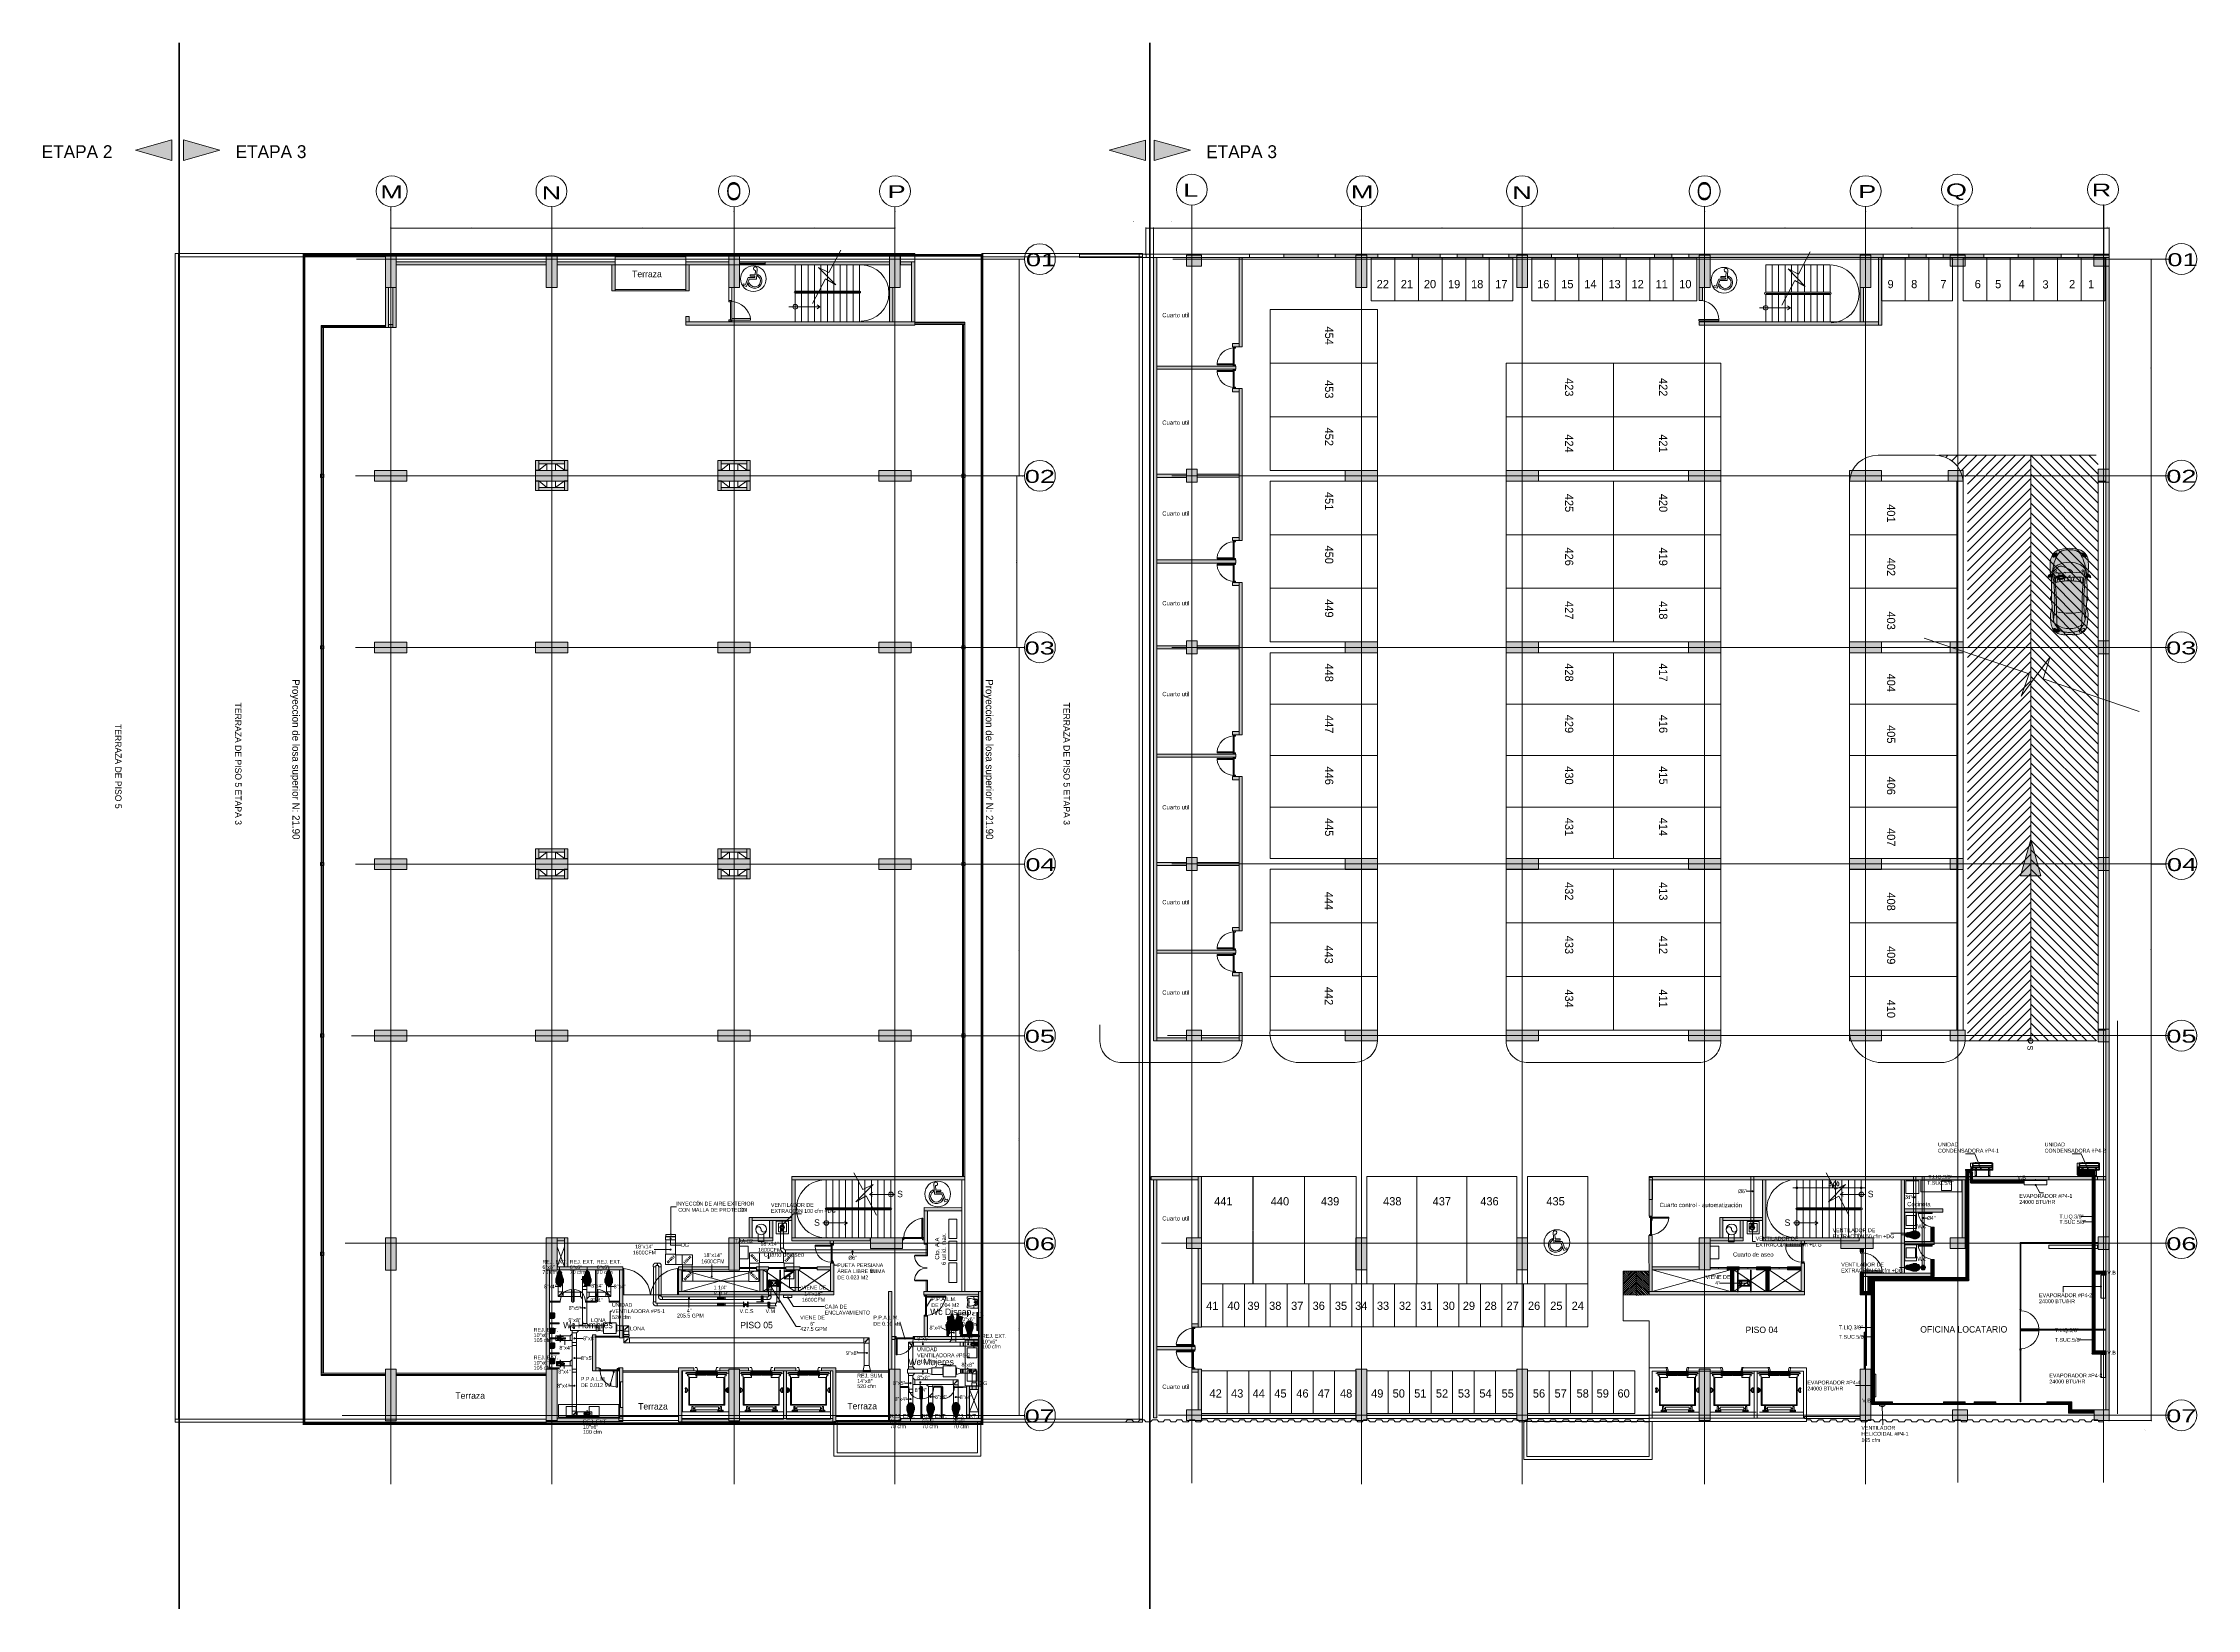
# Model space of a CAD drawing. Header units: metres. Extents: x 32 to 132, y -29 to 44.
import ezdxf
from ezdxf.enums import TextEntityAlignment as Align

# ---------------------------------------------------------------- set-up
doc = ezdxf.new("R2010")
doc.units = ezdxf.units.M
doc.header["$LTSCALE"] = 100
doc.linetypes.add('Hidden 1_5', pattern=[0.0022, 0.0015, -0.0007])
doc.linetypes.add('HIDDEN JT', pattern=[0.0016, 0.001, -0.0006])
doc.layers.get('Defpoints').update_dxf_attribs({"color": 254, "lineweight": 9})
for name, color, linetype, lineweight in [('A-ANNO-NOTE', 7, 'Continuous', 9), ('A-DETL-GENF', 7, 'Continuous', 9), ('A-GENM', 7, 'Continuous', 18), ('A-WALL', 8, 'Continuous', 9), ('Arqui', 8, 'Continuous', 0), ('G-ANNO-TEXT', 7, 'Continuous', 9), ('M-EQPM', 7, 'Continuous', 18), ('M-EQPM-IDEN', 7, 'Continuous', 9), ('M-HVAC-CDFF-IDEN', 7, 'Continuous', 9), ('M-HVAC-DUCT', 7, 'Continuous', 18), ('M-HVAC-DUCT-ANNO', 7, 'Hidden 1_5', 18), ('M-HVAC-DUCT-IDEN', 7, 'Continuous', 9), ('P-PIPE', 7, 'Continuous', 18), ('P-PIPE-IDEN', 7, 'Continuous', 9)]:
    doc.layers.add(name, color=color, linetype=linetype, lineweight=lineweight)
doc.layers.add('A-DETL', color=7, linetype='Continuous', lineweight=9, true_color=0x00a600)
doc.layers.add('M-HVAC-CDFF', color=8, linetype='Continuous', lineweight=18, true_color=0x414141)
doc.styles.add('A-DIM', font='romans.shx', dxfattribs={"width": 0.85})
doc.styles.add('ROMAN', font='ROMANS', dxfattribs={"width": 1.2})
doc.styles.add('ROMANS', font='arial.ttf', dxfattribs={"width": 0.7})
doc.styles.add('SansSerif_1', font='SANSS__.TTF', dxfattribs={"width": 0.9, "height": 0.0018})
doc.styles.add('SansSerif_2', font='SANSS__.TTF', dxfattribs={"width": 0.9, "height": 0.18})
doc.styles.add('SansSerif_3', font='SANSS__.TTF', dxfattribs={"height": 0.18})
doc.styles.add('style2', font='arial.ttf', dxfattribs={"width": 1.5})
doc.dimstyles.new('1-10', dxfattribs={"dimscale": 10, "dimtxt": 0.0037, "dimasz": 0.001, "dimexe": 0.0018, "dimexo": 0.0018, "dimgap": 0.0005, "dimtad": 1, "dimzin": 4, "dimdsep": 46, "dimtxsty": 'ROMANS', "dimblk": 'ARCHTICK', "dimcen": 0.003, "dimdle": 0.0015, "dimclrd": 1, "dimclre": 1, "dimclrt": 4, "dimadec": 0, "dimazin": 0, "dimtfac": 1, "dimtix": 1, "dimtmove": 2, "dimatfit": 3, "dimldrblk": 'flecha', "dimfxl": 1, "dimtolj": 1, "dimtzin": 4, "dimarcsym": 0})
doc.dimstyles.new('A-DIM0125', dxfattribs={"dimscale": 125, "dimtxt": 0.0015, "dimasz": 0.0015, "dimexe": 0.0005, "dimexo": 0.0005, "dimgap": 0.0003, "dimtad": 1, "dimzin": 1, "dimtxsty": 'A-DIM', "dimblk": 'SMALL', "dimcen": 0.0015, "dimdle": 0.0015, "dimclrd": 256, "dimclre": 252, "dimclrt": 2, "dimazin": 0, "dimtfac": 1, "dimtmove": 2, "dimatfit": 3, "dimldrblk": 'OPEN90', "dimfxl": 1, "dimlwd": -1, "dimlwe": -1, "dimarcsym": 0})

# ---------------------------------------------------------------- blocks, each defined once
blk = doc.blocks.new('discap')
at = {"layer": 'Arqui'}
for p, q in [((-179169, -277469), (-179154, -277610)), ((-178353, -278322), (-178426, -278155))]:
    blk.add_line(p, q, dxfattribs=at)
blk.add_lwpolyline([(-178974, -277120), (-178946, -277498), (-178511, -277498), (-178511, -277624), (-178926, -277624), (-178926, -277730), (-178352, -277730), (-178127, -278321), (-177953, -278254), (-177909, -278371), (-178198, -278488), (-178440, -277852), (-179047, -277852), (-179102, -276980)], dxfattribs=at)
for centre, radius, start, end in [((-178897, -278025), 619, 116.09541, 331.34503), ((-178897, -278025), 488, 121.7945, 344.57102), ((-178951, -276970), 152, 261.2603, 183.66969)]:
    blk.add_arc(centre, radius, start, end, dxfattribs=at)
blk = doc.blocks.new('MARCOE-102')
at = {"layer": 'Arqui'}
for p, q in [((0, 0), (0, -2.5)), ((0, 0), (1.75, 0)), ((1.75, 0), (1.75, -0.45)), ((0, -2.5), (1.75, -2.5)), ((0.175, -0.175), (1.575, -0.175)), ((0.175, -0.175), (0.175, -2.325)), ((0.175, -2.325), (1.575, -2.325)), ((1.375, -0.45), (1.375, -0.275)), ((1.375, -0.275), (1.575, -0.275)), ((1.75, -0.45), (1.375, -0.45)), ((1.375, -2.05), (1.375, -2.225)), ((1.75, -2.05), (1.375, -2.05)), ((1.375, -2.225), (1.575, -2.225)), ((1.575, -0.275), (1.575, -0.175)), ((1.575, -2.325), (1.575, -2.225)), ((1.75, -2.5), (1.75, -2.05))]:
    blk.add_line(p, q, dxfattribs=at)
blk.add_lwpolyline([(0, 0), (0, -2.5), (1.75, -2.5), (1.75, -2.05), (1.375, -2.05), (1.375, -2.225), (1.575, -2.225), (1.575, -2.325), (0.175, -2.325), (0.175, -0.175), (1.575, -0.175), (1.575, -0.275), (1.375, -0.275), (1.375, -0.45), (1.75, -0.45), (1.75, 0), (0, 0)], dxfattribs=at)
blk = doc.blocks.new('ASCENSOR')
at = {"layer": 'Arqui'}
for p, q in [((-1.68, 0.43), (-1.67, 0.43)), ((-1.68, 0.43), (-1.67, 0.43)), ((-1.68, 0.4), (-1.68, 0.43)), ((-1.68, 0.4), (-1.68, 0.43)), ((-1.68, 0.43), (-1.67, 0.43)), ((-1.67, 0.43), (-1.68, 0.43)), ((-1.68, 0.4), (-1.68, 0.43)), ((-1.68, 0.43), (-1.68, 0.4)), ((-1.63, 0.4), (-1.68, 0.4)), ((-1.63, 0.4), (-1.68, 0.4)), ((-1.63, 0.4), (-1.68, 0.4)), ((-1.68, 0.4), (-1.63, 0.4)), ((-1.67, 0.43), (-1.67, 0.43)), ((-1.67, 0.43), (-1.67, 0.43)), ((-1.67, 0.43), (-1.67, 0.43)), ((-1.67, 0.43), (-1.67, 0.43)), ((-1.67, 0.43), (-1.67, 0.43)), ((-1.67, 0.43), (-1.67, 0.43)), ((-1.64, 0.43), (-1.64, 0.43)), ((-1.64, 0.43), (-1.63, 0.43)), ((-1.64, 0.43), (-1.64, 0.43)), ((-1.64, 0.43), (-1.64, 0.43)), ((-1.63, 0.43), (-1.64, 0.43)), ((-1.64, 0.43), (-1.63, 0.43)), ((-1.64, 0.43), (-1.64, 0.43)), ((-1.64, 0.43), (-1.64, 0.43)), ((-1.64, 0.43), (-1.64, 0.43)), ((-1.63, 0.43), (-1.64, 0.43)), ((-1.63, -1.01), (-1.63, 0.87)), ((-1.57, 0.87), (-1.63, 0.87)), ((-1.63, 0.4), (-1.63, 0.43)), ((-1.63, 0.4), (-1.63, 0.43)), ((-1.63, 0.43), (-1.63, 0.4)), ((-1.63, 0.4), (-1.63, 0.43)), ((-1.59, 0.43), (-1.62, 0.43)), ((-1.62, 0.43), (-1.62, -0.06)), ((-1.6, 0.87), (-1.6, 0.93)), ((-1.59, -0.06), (-1.59, 0.43)), ((-1.57, 0.87), (-1.57, -1.01)), ((-1.48, 0.83), (-1.54, 0.83)), ((-1.54, 0.83), (-1.48, 0.83)), ((-1.54, -0.97), (-1.54, 0.83)), ((-1.5, 0.43), (-1.53, 0.43)), ((-1.53, -0.06), (-1.53, 0.43)), ((-1.5, -0.06), (-1.5, 0.43)), ((-1.48, 0.83), (-1.48, 0.77)), ((-1.48, 0.77), (-0.1, 0.77)), ((-1.48, 0.38), (-1.48, 0.44)), ((-1.4, 0.38), (-1.48, 0.38)), ((-1.4, 0.38), (-1.4, 0.73)), ((-0.13, 0.73), (-1.4, 0.73)), ((-0.91, 0.88), (-0.91, 0.93)), ((-0.7, 0.92), (-0.91, 0.92)), ((-0.91, 0.88), (-0.88, 0.88)), ((-0.88, 0.92), (-0.88, 0.95)), ((-0.73, 0.9), (-0.88, 0.9)), ((-0.88, 0.83), (-0.88, 0.9)), ((-0.73, 0.84), (-0.88, 0.84)), ((-0.88, 0.84), (-0.73, 0.84)), ((-0.85, 0.83), (-0.88, 0.83)), ((-0.85, 0.83), (-0.88, 0.83)), ((-0.85, 0.83), (-0.81, 0.83)), ((-0.85, 0.83), (-0.81, 0.83)), ((-0.85, 0.83), (-0.81, 0.83)), ((-0.85, 0.83), (-0.81, 0.83)), ((-0.85, 0.82), (-0.85, 0.83)), ((-0.85, 0.82), (-0.85, 0.83)), ((-0.81, 0.82), (-0.85, 0.82)), ((-0.81, 0.82), (-0.85, 0.82)), ((-0.82, 0.78), (-0.82, 0.79)), ((-0.82, 0.79), (-0.8, 0.79)), ((-0.81, 0.78), (-0.82, 0.78)), ((-0.76, 0.83), (-0.81, 0.83)), ((-0.76, 0.83), (-0.81, 0.83)), ((-0.76, 0.83), (-0.81, 0.83)), ((-0.76, 0.83), (-0.81, 0.83)), ((-0.81, 0.78), (-0.81, 0.82)), ((-0.8, 0.78), (-0.81, 0.78)), ((-0.8, 0.82), (-0.76, 0.82)), ((-0.8, 0.82), (-0.76, 0.82)), ((-0.8, 0.78), (-0.8, 0.82)), ((-0.79, 0.79), (-0.8, 0.79)), ((-0.8, 0.78), (-0.79, 0.78)), ((-0.79, 0.78), (-0.79, 0.79)), ((-0.76, 0.82), (-0.76, 0.83)), ((-0.76, 0.82), (-0.76, 0.83)), ((-0.76, 0.83), (-0.73, 0.83)), ((-0.76, 0.83), (-0.73, 0.83)), ((-0.73, 0.92), (-0.73, 0.95)), ((-0.73, 0.84), (-0.73, 0.9)), ((-0.73, 0.88), (-0.7, 0.88)), ((-0.73, 0.83), (-0.73, 0.84)), ((-0.7, 0.88), (-0.7, 0.93)), ((-0.13, 0.73), (-0.13, -0.88)), ((-0.1, 0.77), (-0.1, -0.91)), ((-0.04, 0.62), (-0.04, 0.55)), ((0.16, 0.62), (-0.04, 0.62)), ((0.16, 0.56), (-0.04, 0.56)), ((0.16, 0.55), (-0.04, 0.55)), ((-0.02, 0.48), (0.11, 0.48)), ((-0.02, -0.63), (-0.02, 0.48)), ((0, 0.55), (0, 0.55)), ((0, 0.55), (0.04, 0.55)), ((0.04, 0.55), (0, 0.55)), ((0.04, 0.49), (0.04, 0.55)), ((0.04, 0.55), (0.04, 0.49)), ((0.09, 0.55), (0.04, 0.55)), ((0.05, 0.49), (0.05, 0.55)), ((0.05, 0.55), (0.05, 0.49)), ((0.05, 0.55), (0.09, 0.55)), ((0.09, 0.55), (0.09, 0.55)), ((0.09, 0.55), (0.09, 0.55)), ((0.11, 0.48), (0.11, -0.63)), ((0.18, 0.69), (0.13, 0.69)), ((0.13, 0.62), (0.13, 0.69)), ((0.13, 0.44), (0.13, 0.55)), ((0.18, 0.44), (0.13, 0.44)), ((0.15, 0.66), (0.21, 0.66)), ((0.15, 0.46), (0.21, 0.46)), ((0.16, 0.62), (0.16, 0.55)), ((0.17, 0.69), (0.17, 0.44)), ((-1.75, -0.51), (-1.86, -0.53)), ((-1.86, -0.53), (-1.86, -0.61)), ((-1.69, -0.5), (-1.75, -0.5)), ((-1.75, -0.5), (-1.75, -0.51)), ((-1.69, -0.56), (-1.69, -0.5)), ((-1.68, -0.56), (-1.69, -0.56)), ((-1.62, -0.06), (-1.59, -0.06)), ((-1.59, -0.1), (-1.62, -0.1)), ((-1.62, -0.1), (-1.62, -0.58)), ((-1.62, -0.58), (-1.59, -0.58)), ((-1.59, -0.58), (-1.59, -0.1)), ((-1.48, -0.97), (-1.54, -0.97)), ((-1.53, -0.06), (-1.5, -0.06)), ((-1.5, -0.1), (-1.53, -0.1)), ((-1.53, -0.58), (-1.53, -0.1)), ((-1.53, -0.58), (-1.5, -0.58)), ((-1.5, -0.58), (-1.5, -0.1)), ((-1.4, -0.53), (-1.48, -0.53)), ((-1.48, -0.53), (-1.48, -0.59)), ((-0.1, -0.91), (-1.48, -0.91)), ((-1.48, -0.91), (-1.48, -0.97)), ((-1.4, -0.53), (-1.4, -0.88)), ((-0.13, -0.88), (-1.4, -0.88)), ((-0.85, -0.98), (-0.88, -0.98)), ((-0.85, -0.98), (-0.88, -0.98)), ((-0.88, -0.98), (-0.88, -1.05)), ((-0.73, -0.99), (-0.88, -0.99)), ((-0.88, -0.99), (-0.73, -0.99)), ((-0.81, -0.97), (-0.85, -0.97)), ((-0.81, -0.97), (-0.85, -0.97)), ((-0.85, -0.97), (-0.85, -0.98)), ((-0.85, -0.97), (-0.85, -0.98)), ((-0.85, -0.98), (-0.81, -0.98)), ((-0.85, -0.98), (-0.81, -0.98)), ((-0.85, -0.98), (-0.81, -0.98)), ((-0.85, -0.98), (-0.81, -0.98)), ((-0.81, -0.94), (-0.82, -0.94)), ((-0.82, -0.94), (-0.82, -0.94)), ((-0.82, -0.94), (-0.8, -0.94)), ((-0.81, -0.94), (-0.81, -0.97)), ((-0.8, -0.94), (-0.81, -0.94)), ((-0.8, -0.94), (-0.8, -0.97)), ((-0.8, -0.94), (-0.79, -0.94)), ((-0.79, -0.94), (-0.8, -0.94)), ((-0.8, -0.97), (-0.76, -0.97)), ((-0.8, -0.97), (-0.76, -0.97)), ((-0.76, -0.98), (-0.81, -0.98)), ((-0.76, -0.98), (-0.81, -0.98)), ((-0.76, -0.98), (-0.81, -0.98)), ((-0.76, -0.98), (-0.81, -0.98)), ((-0.79, -0.94), (-0.79, -0.94)), ((-0.76, -0.97), (-0.76, -0.98)), ((-0.76, -0.97), (-0.76, -0.98)), ((-0.76, -0.98), (-0.73, -0.98)), ((-0.76, -0.98), (-0.73, -0.98)), ((-0.73, -0.98), (-0.73, -0.99)), ((-0.73, -0.99), (-0.73, -1.05)), ((0.16, -0.7), (-0.04, -0.7)), ((-0.04, -0.77), (-0.04, -0.7)), ((0.16, -0.71), (-0.04, -0.71)), ((0.16, -0.77), (-0.04, -0.77)), ((0.11, -0.63), (-0.02, -0.63)), ((0, -0.7), (0, -0.7)), ((0.04, -0.7), (0, -0.7)), ((0, -0.7), (0.04, -0.7)), ((0.04, -0.7), (0.04, -0.64)), ((0.04, -0.64), (0.04, -0.7)), ((0.05, -0.7), (0.05, -0.64)), ((0.05, -0.64), (0.05, -0.7)), ((0.05, -0.7), (0.09, -0.7)), ((0.09, -0.7), (0.05, -0.7)), ((0.09, -0.7), (0.09, -0.7)), ((0.18, -0.58), (0.13, -0.58)), ((0.13, -0.58), (0.13, -0.7)), ((0.13, -0.77), (0.13, -0.83)), ((0.18, -0.83), (0.13, -0.83)), ((0.15, -0.61), (0.21, -0.61)), ((0.15, -0.81), (0.21, -0.81)), ((0.16, -0.77), (0.16, -0.7)), ((0.17, -0.83), (0.17, -0.58)), ((-1.57, -1.01), (-1.63, -1.01)), ((-1.6, -1.01), (-1.6, -1.08)), ((-0.91, -1.01), (-0.88, -1.01)), ((-0.91, -1.01), (-0.91, -1.08)), ((-0.7, -1.07), (-0.91, -1.07)), ((-0.73, -1.05), (-0.88, -1.05)), ((-0.88, -1.07), (-0.88, -1.1)), ((-0.73, -1.01), (-0.7, -1.01)), ((-0.73, -1.07), (-0.73, -1.1)), ((-0.7, -1.01), (-0.7, -1.08))]:
    blk.add_line(p, q, dxfattribs=at)
blk.add_lwpolyline([(-1.68, -0.56), (-1.68, 0.41), (-1.69, 0.41), (-1.69, 0.35), (-1.75, 0.35), (-1.75, 0.36), (-1.86, 0.38), (-1.86, 0.46)], dxfattribs=at)
for centre, radius, start, end in [((0.04, 0.49), 0.006, 270, 0), ((0.04, 0.49), 0.003, 270, 0), ((0.04, 0.49), 0.003, 180, 270), ((0.04, 0.49), 0.006, 180, 270), ((0.04, -0.64), 0.006, 90, 180), ((0.04, -0.64), 0.003, 90, 180), ((0.04, -0.64), 0.003, 0, 90), ((0.04, -0.64), 0.006, 0, 90)]:
    blk.add_arc(centre, radius, start, end, dxfattribs=at)
for points in [[(-0.79, 0.79), (-0.79, 0.78), (-0.82, 0.78), (-0.82, 0.79)], [(-0.82, 0.78), (-0.82, 0.79), (-0.79, 0.78), (-0.82, 0.78)], [(-0.79, 0.78), (-0.82, 0.78), (-0.79, 0.79), (-0.82, 0.79)], [(-0.82, -0.94), (-0.82, -0.94), (-0.79, -0.94), (-0.82, -0.94)], [(-0.79, -0.94), (-0.82, -0.94), (-0.79, -0.94), (-0.82, -0.94)]]:
    blk.add_solid(points, dxfattribs=at)
at = {"layer": 'Arqui', "xscale": 0.01999999999998181, "yscale": 0.01999999999998181, "zscale": 0.01999999999998181, "rotation": 270}
blk.add_blockref('MARCOE-102', (-1.63, -0.54), dxfattribs=at)
blk = doc.blocks.new('PUERTA BAÑOS')
at = {"layer": 'Arqui'}
h = blk.add_hatch(color=256, dxfattribs=at)
edge = h.paths.add_edge_path()
edge.add_line((-0.01, 0), (-0.01, -0.63))
edge.add_arc((-0.01, -0.63), 0.005, -90, 0, ccw=False)
edge.add_line((-0.01, -0.63), (-0.03, -0.63))
edge.add_arc((-0.03, -0.63), 0.005, 180, 270, ccw=False)
edge.add_line((-0.04, -0.63), (-0.04, 0))
edge.add_arc((-0.03, 0), 0.005, 90, 180, ccw=False)
edge.add_line((-0.03, 0), (-0.01, 0))
for p, q in [((0, 0), (-0.01, 0)), ((0, -0.06), (0, 0)), ((-0.01, 0), (-0.03, 0)), ((-0.03, -0.01), (-0.03, -0.02)), ((-0.03, -0.03), (-0.01, -0.03)), ((-0.01, -0.03), (-0.01, 0)), ((-0.01, 0), (-0.01, -0.06)), ((-0.01, -0.06), (0, -0.06))]:
    blk.add_line(p, q, dxfattribs=at)
blk.add_lwpolyline([(-0.01, 0), (-0.01, -0.63, -0.414214), (-0.01, -0.63), (-0.03, -0.63, -0.414214), (-0.04, -0.63), (-0.04, 0, -0.414214), (-0.03, 0)], format="xyb", close=True, dxfattribs=at)
blk.add_circle((-0.02, -0.01), 0.0025, dxfattribs=at)
at = {"layer": 'Arqui', "ltscale": 0.1}
blk.add_arc((-0.03, -0.03), 0.607, 177.5483, 270.1437, dxfattribs=at)
at = {"layer": 'Arqui'}
for centre, start, end in [((-0.03, -0.01), 90, 180), ((-0.03, -0.02), 180, 270)]:
    blk.add_arc(centre, 0.005, start, end, dxfattribs=at)
blk = doc.blocks.new('INODORO')
at = {"layer": 'Arqui'}
h = blk.add_hatch(color=256, dxfattribs=at)
edge = h.paths.add_edge_path()
edge.add_line((0.17, 0.39), (0.08, 0.1))
edge.add_arc((0.02, 0.12), 0.07, 270, 344.6419, ccw=False)
edge.add_line((0.02, 0.05), (-0.02, 0.05))
edge.add_arc((-0.02, 0.12), 0.07, 195.3581, 270, ccw=False)
edge.add_line((-0.08, 0.1), (-0.17, 0.39))
edge.add_arc((0.14, 0.48), 0.325, 180, 196.1845, ccw=False)
edge.add_arc((0.14, 0.48), 0.325, 162.8824, 180, ccw=False)
edge.add_arc((0.07, 0.5), 0.25, 143.3684, 162.8824, ccw=False)
edge.add_arc((0.03, 0.53), 0.194, 119.122, 143.3684, ccw=False)
edge.add_arc((0, 0.58), 0.136, 90, 119.122, ccw=False)
edge.add_arc((0, 0.58), 0.136, 60.878, 90, ccw=False)
edge.add_arc((-0.03, 0.53), 0.194, 36.6316, 60.878, ccw=False)
edge.add_arc((-0.07, 0.5), 0.25, 17.1176, 36.6316, ccw=False)
edge.add_arc((-0.14, 0.48), 0.325, 0, 17.1176, ccw=False)
edge.add_arc((-0.14, 0.48), 0.325, 343.8155, 360, ccw=False)
blk.add_hatch(color=256, dxfattribs=at).paths.add_polyline_path([(0.02, 0.05), (-0.03, 0.05), (-0.03, 0), (0.02, 0)])
at = {"layer": 'Arqui', "extrusion": (-1.55665e-06, -4.47371e-06, 1)}
for p, q in [((0.1, 0.17, 13.5), (-0.1, 0.17, 13.5)), ((-0.02, 0.16, 13.5), (-0.1, 0.16, 13.5)), ((-0.05, 0.24, 13.5), (-0.09, 0.24, 13.5)), ((-0.07, 0.22, 13.5), (-0.07, 0.26, 13.5)), ((0.1, 0.16, 13.5), (0.02, 0.16, 13.5)), ((0.05, 0.24, 13.5), (0.09, 0.24, 13.5)), ((0.07, 0.22, 13.5), (0.07, 0.26, 13.5))]:
    blk.add_line(p, q, dxfattribs=at)
at = {"layer": 'Arqui', "extrusion": (-1.55665e-06, -4.47371e-06, 1), "elevation": 13.5, "flags": 128}
for points in [[(0.17, 0.39), (0.08, 0.1, -0.016701), (0.08, 0.1, -0.022806), (0.08, 0.09, -0.021821), (0.08, 0.09, -0.034751), (0.07, 0.08, -0.036571), (0.07, 0.07, -0.043988), (0.06, 0.06, -0.052185), (0.04, 0.06, -0.082496), (0.02, 0.05, -0.014668), (0.02, 0.05), (-0.02, 0.05, -0.083909), (-0.04, 0.05, -0.098699), (-0.06, 0.07, -0.082496), (-0.08, 0.09, -0.052185), (-0.08, 0.1, -0.009147), (-0.08, 0.1), (-0.17, 0.39, -0.038438), (-0.18, 0.44, -0.03221), (-0.18, 0.48, -0.004356), (-0.18, 0.48, -0.034754), (-0.18, 0.53, -0.021818), (-0.17, 0.56, -0.013779), (-0.17, 0.57, -0.009024), (-0.16, 0.58, -0.022804), (-0.15, 0.6, -0.021821), (-0.14, 0.62, -0.031515), (-0.13, 0.65, -0.003233), (-0.13, 0.65, -0.036571), (-0.11, 0.67, -0.043988), (-0.08, 0.69, -0.02205), (-0.07, 0.7, -0.030103), (-0.05, 0.71, -0.082496), (-0.01, 0.72, -0.014666), (0, 0.72, -0.083908), (0.04, 0.71, -0.043384), (0.07, 0.7, -0.055079), (0.1, 0.68, -0.050815), (0.13, 0.65, -0.03155), (0.14, 0.62, -0.052186), (0.17, 0.57, -0.001468), (0.17, 0.57, -0.042516), (0.18, 0.52, -0.03221), (0.18, 0.48, -0.004357), (0.18, 0.47, -0.034752), (0.18, 0.43, -0.02182), (0.17, 0.4, -0.009707), (0.17, 0.39)], [(0, 0.67, 0.014666), (0, 0.67, 0.082496), (-0.03, 0.66, 0.044795), (-0.05, 0.66, 0.007375), (-0.05, 0.65, 0.043988), (-0.07, 0.64, 0.036571), (-0.08, 0.62, 0.018877), (-0.09, 0.61, 0.015864), (-0.1, 0.6, 0.021821), (-0.11, 0.58, 0.022804), (-0.11, 0.57, 0.01791), (-0.12, 0.55, 0.004894), (-0.12, 0.55, 0.021818), (-0.12, 0.52, 0.034754), (-0.13, 0.48, 0.004356), (-0.13, 0.47, 0.03221), (-0.13, 0.43, 0.03362), (-0.12, 0.39, 0.010353), (-0.12, 0.39, 0.008488), (-0.11, 0.38)], [(0.11, 0.38, 0.000935), (0.11, 0.38, 0.017908), (0.12, 0.39, 0.004894), (0.12, 0.4, 0.02182), (0.12, 0.43, 0.034752), (0.13, 0.47, 0.004357), (0.13, 0.47, 0.03221), (0.13, 0.51, 0.033619), (0.12, 0.55, 0.010353), (0.12, 0.56, 0.052186), (0.1, 0.6, 0.015899), (0.09, 0.61, 0.066511), (0.07, 0.64, 0.040373), (0.05, 0.66, 0.058094), (0.03, 0.67, 0.083908), (0, 0.67)]]:
    blk.add_lwpolyline(points, format="xyb", dxfattribs=at)
at = {"layer": 'Arqui', "ltscale": 0.25, "extrusion": (-1.55665e-06, -4.47371e-06, 1), "elevation": 13.5}
for points in [[(-0.12, 0.12), (0.12, 0.12)], [(0, -0.15), (0, 0.72)]]:
    blk.add_lwpolyline(points, dxfattribs=at)
at = {"layer": 'Arqui', "extrusion": (-1.55665e-06, -4.47371e-06, 1), "elevation": 13.5}
blk.add_lwpolyline([(0.02, 0.05), (-0.03, 0.05), (-0.03, 0), (0.02, 0)], close=True, dxfattribs=at)
at = {"layer": 'Arqui', "extrusion": (-1.55665e-06, -4.47371e-06, 1)}
for major_axis, start_param, end_param in [((0.121, -0.042), 3.962815, 6.131668), ((0.0863, -0.03), 4.528683, 5.5658)]:
    blk.add_ellipse((0, 0.44, 13.5), major_axis=major_axis, ratio=1, start_param=start_param, end_param=end_param, dxfattribs=at)
for centre, major_axis in [((-0.07, 0.24, 13.5), (0.00567, -0.00197)), ((0, 0.12, 13.5), (0.0472, -0.0164)), ((0, 0.12, 13.5), (0.0425, -0.0148)), ((0, 0.12, 13.5), (0.0331, -0.0115)), ((0.07, 0.24, 13.5), (0.00567, -0.00197))]:
    blk.add_ellipse(centre, major_axis=major_axis, ratio=1, dxfattribs=at)
blk = doc.blocks.new('DISCAPACITADO PLANTA')
at = {"layer": 'Arqui'}
h = blk.add_hatch(color=256, dxfattribs=at)
h.paths.add_polyline_path([(0.26, 0.92), (0.29, 0.9), (0.29, 0.93), (0.27, 0.99), (0.25, 1.01), (0.23, 1.02), (0.21, 1), (0.19, 0.97), (0.18, 0.91), (0.18, 0.89), (0.12, 0.9), (0.13, 0.85), (0.16, 0.85), (0.16, 0.78), (0.19, 0.78), (0.2, 0.8), (0.21, 0.82), (0.23, 0.87)])
h.paths.add_polyline_path([(0.33, 0.82), (0.3, 0.89), (0.26, 0.92), (0.23, 0.87), (0.21, 0.82), (0.2, 0.8), (0.19, 0.76), (0.2, 0.73), (0.2, 0.73), (0.2, 0.73), (0.19, 0.59), (0.19, 0.55), (0.18, 0.5), (0.17, 0.44), (0.14, 0.42), (0.14, 0.42), (0.11, 0.42), (0.05, 0.39), (0.02, 0.44), (-0.02, 0.42), (-0.03, 0.41), (-0.04, 0.39), (-0.02, 0.29), (0, 0.27), (0.02, 0.26), (0.11, 0.29), (0.11, 0.21), (0.13, 0.21), (0.13, 0.26), (0.2, 0.24), (0.29, 0.23), (0.38, 0.22), (0.5, 0.24), (0.58, 0.27), (0.64, 0.26), (0.69, 0.27), (0.72, 0.34), (0.72, 0.39), (0.72, 0.41), (0.7, 0.43), (0.68, 0.43), (0.65, 0.39), (0.63, 0.4), (0.61, 0.41), (0.58, 0.4), (0.56, 0.42), (0.54, 0.43), (0.53, 0.44), (0.54, 0.48), (0.53, 0.51), (0.55, 0.57), (0.56, 0.72), (0.56, 0.73), (0.56, 0.79), (0.55, 0.87), (0.51, 0.92), (0.49, 0.91), (0.46, 0.87), (0.43, 0.8), (0.41, 0.73), (0.38, 0.64), (0.37, 0.58), (0.36, 0.58), (0.33, 0.79)])
h.paths.add_polyline_path([(0.14, 0.74), (0.13, 0.75), (0.11, 0.75), (0.1, 0.74), (0.1, 0.41), (0.11, 0.42), (0.14, 0.42), (0.14, 0.42)], flags=17)
h.paths.add_polyline_path([(0.72, 0.86), (0.63, 0.86), (0.64, 0.83), (0.72, 0.83)], flags=17)
h.paths.add_polyline_path([(0.71, 0.83), (0.67, 0.83), (0.67, 0.73, 1), (0.7, 0.73)], flags=17)
h.paths.add_polyline_path([(0.64, 0.83), (0.63, 0.86), (0.63, 0.75), (0.63, 0.75), (0.64, 0.75)], flags=17)
h.paths.add_polyline_path([(0.64, 0.75), (0.63, 0.75), (0.61, 0.75), (0.6, 0.75), (0.61, 0.41), (0.61, 0.41), (0.63, 0.4), (0.64, 0.39)], flags=17)
h.paths.add_polyline_path([(0.6, 0.74), (0.56, 0.73), (0.56, 0.72), (0.55, 0.57), (0.53, 0.51), (0.54, 0.48), (0.53, 0.44), (0.54, 0.43), (0.56, 0.42), (0.58, 0.4), (0.61, 0.41)], flags=17)
h.paths.add_polyline_path([(0.41, 0.73), (0.41, 0.73), (0.34, 0.73), (0.36, 0.58), (0.37, 0.58), (0.38, 0.64)], flags=16)
h.paths.add_polyline_path([(0.2, 0.73), (0.2, 0.73), (0.14, 0.74), (0.14, 0.42), (0.14, 0.42), (0.17, 0.44), (0.18, 0.5), (0.19, 0.55), (0.19, 0.59)], flags=16)
h.paths.add_polyline_path([(0.7, 0.65, 1), (0.66, 0.65), (0.66, 0.41), (0.68, 0.43), (0.69, 0.43), (0.68, 0.47), (0.7, 0.51)], flags=17)
h.paths.add_polyline_path([(0.75, 0.52), (0.74, 0.52), (0.72, 0.5), (0.72, 0.51), (0.72, 0.52), (0.7, 0.53), (0.7, 0.51), (0.68, 0.47), (0.69, 0.43), (0.7, 0.43), (0.72, 0.41), (0.72, 0.39), (0.76, 0.43), (0.76, 0.46)])
h.paths.add_polyline_path([(0.73, 0.61), (0.7, 0.61), (0.7, 0.53), (0.72, 0.52), (0.72, 0.51), (0.72, 0.5), (0.73, 0.51)])
h.paths.add_polyline_path([(0.73, 0.4), (0.72, 0.39), (0.72, 0.34), (0.7, 0.3), (0.7, 0.02), (0.73, 0.02)])
h.paths.add_polyline_path([(0.7, 0.3), (0.69, 0.27), (0.66, 0.26), (0.67, -0.02, 1), (0.7, -0.02)])
h.paths.add_polyline_path([(0.64, 0.21), (0.6, 0.21), (0.6, 0.08), (0.64, 0.08)])
h.paths.add_polyline_path([(0.14, 0.21), (0.1, 0.21), (0.1, 0.08), (0.14, 0.08)])
h.paths.add_polyline_path([(0.07, 0.28), (0.04, 0.27), (0.04, -0.02, 1), (0.07, -0.02)])
h.paths.add_polyline_path([(0.04, 0.27), (0.02, 0.26), (0, 0.27), (0, 0.01), (0.04, 0.01)])
h.paths.add_polyline_path([(0.01, 0.48), (0, 0.52), (0, 0.54), (-0.01, 0.55), (-0.02, 0.54), (-0.02, 0.53), (-0.05, 0.5), (-0.05, 0.45), (-0.03, 0.41), (-0.02, 0.42), (0.01, 0.43)])
h.paths.add_polyline_path([(0.07, 0.65, 1), (0.03, 0.65), (0.03, 0.42), (0.05, 0.39), (0.07, 0.4)], flags=17)
h.paths.add_polyline_path([(0.63, 0.78), (0.56, 0.78), (0.56, 0.73), (0.56, 0.73), (0.6, 0.74), (0.6, 0.75), (0.61, 0.75), (0.63, 0.75)], flags=17)
h.paths.add_polyline_path([(0.56, 0.96), (0.54, 1.02), (0.53, 1.04), (0.52, 1.04), (0.5, 1.02), (0.48, 1), (0.46, 0.93), (0.46, 0.89), (0.46, 0.85), (0.46, 0.87), (0.49, 0.91), (0.51, 0.92), (0.55, 0.87), (0.55, 0.89), (0.56, 0.9)])
h.paths.add_polyline_path([(0.11, 0.86), (0.02, 0.86), (0.02, 0.83), (0.1, 0.83)], flags=17)
for points in [[(0.03, 0.61), (0, 0.61), (0, 0.54), (0, 0.54), (0, 0.52), (0.01, 0.48), (0.01, 0.43), (0.02, 0.44), (0.03, 0.42)], [(0.13, 0.85), (0.13, 0.86), (0.02, 0.86), (0.02, 0.83), (0.1, 0.83), (0.1, 0.74), (0.11, 0.75), (0.13, 0.75), (0.13, 0.77)], [(0.63, 0.26), (0.61, 0.26), (0.61, 0.21), (0.63, 0.21)]]:
    blk.add_hatch(color=256, dxfattribs=at).paths.add_polyline_path(points)
h = blk.add_hatch(color=256, dxfattribs=at)
h.paths.add_polyline_path([(0.67, 0.89), (0.55, 0.89), (0.55, 0.87), (0.56, 0.79), (0.56, 0.78), (0.63, 0.78), (0.63, 0.86), (0.67, 0.86)])
h.paths.add_polyline_path([(0.31, 0.89), (0.29, 0.89), (0.3, 0.89), (0.33, 0.82), (0.32, 0.85)])
h.paths.add_polyline_path([(0.16, 0.85), (0.13, 0.85), (0.13, 0.85), (0.13, 0.77), (0.14, 0.76), (0.16, 0.77), (0.16, 0.78)])
h.paths.add_polyline_path([(0.07, 0.83), (0.03, 0.83), (0.03, 0.73, 1), (0.07, 0.73)])
h.paths.add_polyline_path([(0.03, 0.87), (0.03, 0.86), (0.07, 0.86), (0.07, 0.87, 1)])
h = blk.add_hatch(color=256, dxfattribs=at)
edge = h.paths.add_edge_path()
edge.add_line((0.68, 0.87), (0.68, 0.86))
edge.add_line((0.68, 0.86), (0.71, 0.86))
edge.add_line((0.71, 0.86), (0.71, 0.87))
edge.add_arc((0.69, 0.87), 0.0168, 357.5838, 537.5838)
for points in [[(0.29, 0.9), (0.29, 0.93), (0.27, 0.99), (0.25, 1.01), (0.23, 1.02), (0.21, 1), (0.19, 0.97), (0.18, 0.91), (0.19, 0.86), (0.2, 0.81)], [(0.67, 0.89), (0.55, 0.89), (0.56, 0.9), (0.56, 0.96), (0.54, 1.02), (0.53, 1.04), (0.52, 1.04), (0.5, 1.02), (0.48, 1), (0.46, 0.93), (0.46, 0.89), (0.46, 0.89), (0.46, 0.85)], [(-0.02, 0.53), (-0.05, 0.5), (-0.05, 0.45), (-0.03, 0.41), (-0.04, 0.39), (-0.02, 0.29), (0, 0.27), (0.02, 0.26), (0.12, 0.3), (0.13, 0.31), (0.18, 0.29), (0.23, 0.28), (0.27, 0.29)], [(0.01, 0.43), (0.01, 0.48), (0, 0.52), (0, 0.54), (-0.01, 0.55), (-0.02, 0.54), (-0.02, 0.51), (-0.03, 0.5)], [(-0.03, 0.41), (-0.02, 0.42), (0.02, 0.44), (0.05, 0.39), (0.05, 0.39), (0.11, 0.42), (0.14, 0.42), (0.14, 0.42), (0.14, 0.42), (0.17, 0.44), (0.2, 0.46), (0.23, 0.47)], [(0, 0.62), (0, 0.54)], [(0, 0.61), (0.03, 0.61)], [(0, 0.27), (0, 0)], [(0, 0.01), (0.04, 0.01)], [(0.13, 0.86), (0.02, 0.86), (0.02, 0.83), (0.1, 0.83)], [(0.1, 0.83), (0.11, 0.86)], [(0.1, 0.83), (0.1, 0.41)], [(0.14, 0.42), (0.14, 0.74), (0.13, 0.75), (0.11, 0.75), (0.1, 0.74)], [(0.11, 0.21), (0.11, 0.29)], [(0.13, 0.85), (0.16, 0.85), (0.16, 0.78), (0.16, 0.77), (0.14, 0.76), (0.13, 0.77), (0.13, 0.85), (0.12, 0.9), (0.18, 0.89)], [(0.13, 0.77), (0.13, 0.75)], [(0.13, 0.21), (0.13, 0.29)], [(0.13, 0.26), (0.2, 0.24), (0.29, 0.23), (0.38, 0.22), (0.5, 0.24), (0.58, 0.27)], [(0.14, 0.74), (0.2, 0.73)], [(0.16, 0.78), (0.19, 0.78)], [(0.33, 0.82), (0.3, 0.89), (0.26, 0.92), (0.23, 0.87), (0.21, 0.82), (0.2, 0.8), (0.19, 0.76), (0.2, 0.74), (0.2, 0.73), (0.19, 0.59), (0.19, 0.55), (0.19, 0.55), (0.18, 0.5), (0.17, 0.44)], [(0.19, 0.56), (0.21, 0.57), (0.22, 0.56)], [(0.7, 0.53), (0.72, 0.52), (0.72, 0.51), (0.72, 0.5), (0.74, 0.52), (0.75, 0.52), (0.76, 0.46), (0.76, 0.43), (0.72, 0.39), (0.72, 0.41), (0.7, 0.43), (0.68, 0.43), (0.65, 0.39), (0.65, 0.39), (0.63, 0.4), (0.61, 0.41), (0.58, 0.4), (0.56, 0.42), (0.54, 0.43), (0.51, 0.44), (0.51, 0.44), (0.49, 0.48), (0.45, 0.51), (0.38, 0.52), (0.33, 0.52), (0.28, 0.5), (0.21, 0.47)], [(0.32, 0.4), (0.34, 0.42), (0.36, 0.44), (0.38, 0.45), (0.4, 0.44), (0.45, 0.39), (0.47, 0.35), (0.47, 0.29), (0.44, 0.25), (0.39, 0.23), (0.35, 0.23), (0.34, 0.23), (0.31, 0.23), (0.29, 0.26), (0.27, 0.27), (0.28, 0.3), (0.28, 0.35), (0.31, 0.39), (0.32, 0.4), (0.35, 0.4), (0.38, 0.39), (0.42, 0.36), (0.44, 0.38), (0.46, 0.37)], [(0.3, 0.35), (0.28, 0.31)], [(0.29, 0.89), (0.31, 0.89), (0.32, 0.85), (0.33, 0.79), (0.36, 0.58), (0.37, 0.58), (0.38, 0.64), (0.41, 0.73), (0.43, 0.8), (0.43, 0.8), (0.46, 0.87), (0.49, 0.91), (0.51, 0.92), (0.55, 0.87), (0.56, 0.79), (0.56, 0.73)], [(0.3, 0.25), (0.31, 0.27)], [(0.34, 0.73), (0.41, 0.73)], [(0.35, 0.58), (0.34, 0.56)], [(0.34, 0.32), (0.37, 0.33), (0.38, 0.33)], [(0.36, 0.38), (0.4, 0.38)], [(0.41, 0.56), (0.38, 0.57)], [(0.42, 0.36), (0.4, 0.29)], [(0.55, 0.28), (0.51, 0.27), (0.46, 0.28)], [(0.53, 0.44), (0.54, 0.48), (0.54, 0.48), (0.53, 0.51), (0.53, 0.51), (0.55, 0.57), (0.56, 0.72), (0.56, 0.72), (0.56, 0.73), (0.56, 0.73), (0.6, 0.74)], [(0.72, 0.39), (0.72, 0.34), (0.69, 0.27), (0.64, 0.26), (0.54, 0.28)], [(0.55, 0.89), (0.55, 0.87)], [(0.63, 0.78), (0.56, 0.78)], [(0.64, 0.75), (0.63, 0.75), (0.61, 0.75), (0.6, 0.75), (0.61, 0.41)], [(0.61, 0.21), (0.61, 0.26)], [(0.64, 0.39), (0.64, 0.83), (0.63, 0.86), (0.63, 0.75)], [(0.63, 0.86), (0.72, 0.86)], [(0.63, 0.21), (0.63, 0.26)], [(0.64, 0.83), (0.72, 0.83), (0.72, 0.83), (0.72, 0.86)], [(0.67, 0.89), (0.67, 0.86)], [(0.67, 0.83), (0.67, 0.79)], [(0.69, 0.43), (0.68, 0.47), (0.7, 0.51)], [(0.7, 0.61), (0.73, 0.61)], [(0.73, 0.02), (0.7, 0.02)], [(0.73, 0.63), (0.73, 0.51)], [(0.73, 0.4), (0.73, 0.01)]]:
    blk.add_lwpolyline(points, dxfattribs=at)
for points in [[(0.13, 0.85), (0.13, 0.86), (0.02, 0.86), (0.02, 0.83), (0.1, 0.83), (0.1, 0.74), (0.11, 0.75), (0.13, 0.75), (0.13, 0.77)], [(0.14, 0.21), (0.14, 0.08), (0.1, 0.08), (0.1, 0.08), (0.1, 0.21)], [(0.31, 0.89), (0.29, 0.89), (0.3, 0.89), (0.33, 0.82), (0.32, 0.85)], [(0.64, 0.08), (0.6, 0.08), (0.6, 0.08), (0.6, 0.21), (0.64, 0.21)]]:
    blk.add_lwpolyline(points, close=True, dxfattribs=at)
for points in [[(0.07, 0.86), (0.07, 0.87), (0.07, 0.87, 1), (0.03, 0.87), (0.03, 0.87), (0.03, 0.86)], [(0.03, 0.83), (0.03, 0.73), (0.03, 0.73, 1), (0.07, 0.73), (0.07, 0.73), (0.07, 0.83)], [(0.07, 0.4), (0.07, 0.65), (0.07, 0.65, 1), (0.03, 0.65), (0.03, 0.65), (0.03, 0.42)], [(0.04, 0.27), (0.04, -0.02), (0.04, -0.02, 1), (0.07, -0.02), (0.07, -0.02), (0.07, 0.28)], [(0.7, 0.51), (0.7, 0.65), (0.7, 0.65, 1), (0.66, 0.65), (0.66, 0.65), (0.66, 0.41)], [(0.66, 0.26), (0.67, -0.02), (0.67, -0.02, 1), (0.7, -0.02), (0.7, -0.02), (0.7, 0.3)], [(0.71, 0.83), (0.7, 0.73), (0.7, 0.73, -1), (0.67, 0.73), (0.67, 0.73), (0.67, 0.83)], [(0.68, 0.86), (0.68, 0.87), (0.68, 0.87, -1), (0.71, 0.87), (0.71, 0.87), (0.71, 0.86)]]:
    blk.add_lwpolyline(points, format="xyb", dxfattribs=at)
blk.add_lwpolyline([(0.68, 0.87), (0.68, 0.86), (0.71, 0.86), (0.71, 0.87, 1)], format="xyb", close=True, dxfattribs=at)
blk = doc.blocks.new('BARANADA SANIT 02')
at = {"layer": 'Arqui'}
h = blk.add_hatch(color=256, dxfattribs=at)
edge = h.paths.add_edge_path()
edge.add_arc((0.77, -0.04), 0.01, 270, 360)
edge.add_line((0.78, -0.04), (0.78, -0.02))
edge.add_line((0.78, -0.02), (0.82, -0.02))
edge.add_line((0.82, -0.02), (0.82, -0.03))
edge.add_line((0.82, -0.03), (0.82, -0.03))
edge.add_line((0.82, -0.03), (0.82, -0.06))
edge.add_arc((0.79, -0.06), 0.029, -90, 0, ccw=False)
edge.add_line((0.79, -0.09), (0.51, -0.09))
edge.add_line((0.51, -0.09), (0.01, -0.09))
edge.add_arc((0.01, -0.06), 0.029, 180, 270, ccw=False)
edge.add_line((-0.02, -0.06), (-0.02, -0.03))
edge.add_line((-0.02, -0.03), (-0.02, -0.02))
edge.add_line((-0.02, -0.02), (0.02, -0.02))
edge.add_line((0.02, -0.02), (0.02, -0.04))
edge.add_arc((0.03, -0.04), 0.01, 180, 270)
edge.add_line((0.03, -0.05), (0.51, -0.05))
edge.add_line((0.51, -0.05), (0.77, -0.05))
edge = h.paths.add_edge_path()
edge.add_arc((0.77, -0.01), 0.01, 90, 270, ccw=False)
edge.add_line((0.77, 0), (0.83, 0))
edge.add_arc((0.83, -0.01), 0.01, -90, 90, ccw=False)
edge.add_line((0.83, -0.02), (0.77, -0.02))
edge = h.paths.add_edge_path()
edge.add_arc((-0.03, -0.01), 0.01, 90, 270, ccw=False)
edge.add_line((-0.03, 0), (0.03, 0))
edge.add_arc((0.03, -0.01), 0.01, -90, 90, ccw=False)
edge.add_line((0.03, -0.02), (-0.03, -0.02))
for points in [[(-0.03, -0.02, -1), (-0.03, 0), (0.03, 0), (0.03, 0, -1), (0.03, -0.02), (0.03, -0.02), (-0.03, -0.02)], [(0.77, -0.02, -1), (0.77, 0), (0.83, 0), (0.83, 0, -1), (0.83, -0.02), (0.83, -0.02), (0.77, -0.02)], [(0.77, -0.05, 0.414214), (0.78, -0.04), (0.78, -0.02), (0.82, -0.02), (0.82, -0.03), (0.82, -0.03), (0.82, -0.06, -0.414214), (0.79, -0.09), (0.51, -0.09), (0.01, -0.09, -0.414214), (-0.02, -0.06), (-0.02, -0.03), (-0.02, -0.02), (0.02, -0.02), (0.02, -0.04, 0.414214), (0.03, -0.05), (0.51, -0.05)]]:
    blk.add_lwpolyline(points, format="xyb", close=True, dxfattribs=at)
blk = doc.blocks.new('BARANDA SANIT MINUS')
at = {"layer": 'Arqui'}
h = blk.add_hatch(color=256, dxfattribs=at)
edge = h.paths.add_edge_path()
edge.add_arc((-0.04, 0.03), 0.01, 180, 270)
edge.add_line((-0.04, 0.02), (-0.02, 0.02))
edge.add_line((-0.02, 0.02), (-0.02, -0.02))
edge.add_line((-0.02, -0.02), (-0.03, -0.02))
edge.add_line((-0.03, -0.02), (-0.03, -0.02))
edge.add_line((-0.03, -0.02), (-0.06, -0.02))
edge.add_arc((-0.06, 0.01), 0.029, 180, 270, ccw=False)
edge.add_line((-0.09, 0.01), (-0.09, 0.29))
edge.add_line((-0.09, 0.29), (-0.09, 0.79))
edge.add_arc((-0.06, 0.79), 0.029, 90, 180, ccw=False)
edge.add_line((-0.06, 0.82), (-0.03, 0.82))
edge.add_line((-0.03, 0.82), (-0.02, 0.82))
edge.add_line((-0.02, 0.82), (-0.02, 0.78))
edge.add_line((-0.02, 0.78), (-0.04, 0.78))
edge.add_arc((-0.04, 0.77), 0.01, 90, 180)
edge.add_line((-0.05, 0.77), (-0.05, 0.29))
edge.add_line((-0.05, 0.29), (-0.05, 0.03))
edge = h.paths.add_edge_path()
edge.add_arc((-0.01, 0.83), 0.01, 0, 180, ccw=False)
edge.add_line((0, 0.83), (0, 0.77))
edge.add_arc((-0.01, 0.77), 0.01, -180, 0, ccw=False)
edge.add_line((-0.02, 0.77), (-0.02, 0.83))
edge = h.paths.add_edge_path()
edge.add_arc((-0.01, 0.03), 0.01, 0, 180, ccw=False)
edge.add_line((0, 0.03), (0, -0.03))
edge.add_arc((-0.01, -0.03), 0.01, -180, 0, ccw=False)
edge.add_line((-0.02, -0.03), (-0.02, 0.03))
for points in [[(-0.05, 0.03, 0.414214), (-0.04, 0.02), (-0.02, 0.02), (-0.02, -0.02), (-0.03, -0.02), (-0.03, -0.02), (-0.06, -0.02, -0.414214), (-0.09, 0.01), (-0.09, 0.29), (-0.09, 0.79, -0.414214), (-0.06, 0.82), (-0.03, 0.82), (-0.02, 0.82), (-0.02, 0.78), (-0.04, 0.78, 0.414214), (-0.05, 0.77), (-0.05, 0.29)], [(-0.02, 0.83, -1), (0, 0.83), (0, 0.77), (0, 0.77, -1), (-0.02, 0.77), (-0.02, 0.77), (-0.02, 0.83)], [(-0.02, 0.03, -1), (0, 0.03), (0, -0.03), (0, -0.03, -1), (-0.02, -0.03), (-0.02, -0.03), (-0.02, 0.03)]]:
    blk.add_lwpolyline(points, format="xyb", close=True, dxfattribs=at)
blk = doc.blocks.new('lav discapacitados')
at = {"layer": 'Arqui'}
for p, q in [((0.14, 0.12), (0.14, 0.14)), ((0.5, 0.12), (0.5, 0.14)), ((0.04, -0.31), (0.6, -0.31)), ((0.06, -0.29), (0.32, -0.29)), ((0.18, -0.19), (0.15, -0.19)), ((0.18, -0.19), (0.18, -0.16)), ((0.18, -0.19), (0.18, -0.22)), ((0.18, -0.19), (0.21, -0.19)), ((0.21, -0.25), (0.19, -0.25)), ((0.21, -0.25), (0.21, -0.22)), ((0.21, -0.25), (0.24, -0.25)), ((0.21, -0.25), (0.21, -0.28)), ((0.27, -0.25), (0.24, -0.25)), ((0.27, -0.25), (0.27, -0.22)), ((0.27, -0.25), (0.3, -0.25)), ((0.27, -0.25), (0.27, -0.28)), ((0.32, -0.15), (0.28, -0.15)), ((0.32, -0.25), (0.29, -0.25)), ((0.32, -0.32), (0.32, -0.1)), ((0.32, -0.15), (0.32, -0.12)), ((0.32, -0.15), (0.36, -0.15)), ((0.32, -0.15), (0.32, -0.18)), ((0.32, -0.25), (0.32, -0.22)), ((0.32, -0.25), (0.35, -0.25)), ((0.32, -0.25), (0.32, -0.28)), ((0.58, -0.29), (0.32, -0.29)), ((0.37, -0.25), (0.34, -0.25)), ((0.37, -0.25), (0.37, -0.22)), ((0.37, -0.25), (0.4, -0.25)), ((0.37, -0.25), (0.37, -0.28)), ((0.42, -0.25), (0.4, -0.25)), ((0.42, -0.25), (0.42, -0.22)), ((0.42, -0.25), (0.45, -0.25)), ((0.42, -0.25), (0.42, -0.28)), ((0.46, -0.19), (0.43, -0.19)), ((0.46, -0.19), (0.46, -0.16)), ((0.46, -0.19), (0.48, -0.19)), ((0.46, -0.19), (0.46, -0.22))]:
    blk.add_line(p, q, dxfattribs=at)
blk.add_lwpolyline([(0.14, 0.12, 0.057771), (0.15, -0.01, 0.071436), (0.19, -0.1, 0.106424), (0.26, -0.18, 0.158971), (0.32, -0.2, 0.158971)], format="xyb", dxfattribs=at)
for centre, radius in [((0.18, -0.19), 0.0174), ((0.21, -0.25), 0.0174), ((0.27, -0.25), 0.0174), ((0.32, -0.15), 0.0325), ((0.32, -0.15), 0.023), ((0.32, -0.25), 0.0174), ((0.37, -0.25), 0.0174), ((0.42, -0.25), 0.0174), ((0.46, -0.19), 0.0174)]:
    blk.add_circle(centre, radius, dxfattribs=at)
for centre, radius, start, end in [((5.8, -0.31), 5.76, 175.151, 180), ((0.1, 0.18), 0.0385, 79.4854, 175.151), ((0.32, 1.37), 1.18, 259.4854, 280.5146), ((0.15, 0.14), 0.0102, 81.9935, 180), ((0.32, 1.37), 1.24, 261.9935, 278.0065), ((0.49, 0.14), 0.0102, 0, 98.0065), ((-0.07, 0.12), 0.57, 346.7746, 0), ((0.54, 0.18), 0.0385, 4.849, 100.5146), ((-5.16, -0.31), 5.76, 0, 4.849), ((0.06, -0.1), 0.0102, 88.9603, 177.9207), ((5.8, -0.31), 5.75, 177.9207, 179.7162), ((0.06, -0.28), 0.0102, 179.7162, 270), ((0.06, -0.31), 0.218, 56.4295, 88.9603), ((0.18, -0.12), 0.0102, 236.4295, 31.5913), ((0.32, -0.09), 0.109, 270, 306.1312), ((0.24, 0.01), 0.236, 306.1312, 330.4303), ((0.45, -0.12), 0.0102, 148.4087, 303.5705), ((0.12, 0.08), 0.374, 330.4303, 346.7746), ((0.58, -0.31), 0.218, 91.0397, 123.5705), ((0.58, -0.1), 0.0102, 2.0793, 91.0397), ((0.58, -0.28), 0.0102, 270, 0.2838), ((-5.16, -0.31), 5.75, 0.2838, 2.0793)]:
    blk.add_arc(centre, radius, start, end, dxfattribs=at)
blk = doc.blocks.new('_ArchTick')
at = {"layer": 'Arqui', "const_width": 0.15}
blk.add_lwpolyline([(-0.5, -0.5), (0.5, 0.5)], dxfattribs=at)
blk = doc.blocks.new('*D16')
at = {"layer": 'Arqui', "lineweight": -2, "transparency": 16777216}
for p, q in [((1123.3, -5955.37), (1123.3, -5956.37)), ((1131.8, -5955.6), (1131.8, -5956.37)), ((1123.29, -5956.35), (1131.82, -5956.35))]:
    blk.add_line(p, q, dxfattribs=at)
at = {"layer": 'Arqui', "transparency": 16777216}
for p in [(1123.3, -5955.35), (1131.8, -5955.58), (1131.8, -5956.35)]:
    blk.add_point(p, dxfattribs=at)
at = {"layer": 'Arqui', "lineweight": -2, "transparency": 16777216, "xscale": 0.01, "yscale": 0.01, "zscale": 0.01, "rotation": 180}
blk.add_blockref('_ArchTick', (1123.3, -5956.35), dxfattribs=at)
at = {"layer": 'Arqui', "lineweight": -2, "transparency": 16777216, "xscale": 0.01, "yscale": 0.01, "zscale": 0.01}
blk.add_blockref('_ArchTick', (1131.8, -5956.35), dxfattribs=at)
at = {"layer": 'Arqui', "transparency": 16777216, "insert": (1127.55, -5956.33), "char_height": 0.037, "attachment_point": 5, "style": 'ROMANS'}
blk.add_mtext('\\A1;8.50', dxfattribs=at)
blk = doc.blocks.new('flecha')
at = {"layer": 'Arqui', "lineweight": 0}
h = blk.add_hatch(color=256, dxfattribs=at)
h.dxf.hatch_style = 1
h.paths.add_polyline_path([(0, 0), (2, 0), (2, 0), (4, 0), (4, 0), (2, 0), (2, 0)])
at = {"layer": 'Arqui', "lineweight": 0, "flags": 128}
blk.add_lwpolyline([(0, 0), (2, 0), (2, 0), (2, 0), (4, 0), (4, 0), (2, 0), (2, 0), (0, 0)], dxfattribs=at)
blk = doc.blocks.new('*D17')
at = {"layer": 'Arqui', "lineweight": -2, "transparency": 16777216}
for p, q in [((1131.8, -5955.6), (1131.8, -5956.37)), ((1139.3, -5955.6), (1139.3, -5956.37)), ((1131.79, -5956.35), (1139.31, -5956.35))]:
    blk.add_line(p, q, dxfattribs=at)
at = {"layer": 'Arqui', "transparency": 16777216}
for p in [(1131.8, -5955.58), (1139.3, -5955.58), (1139.3, -5956.35)]:
    blk.add_point(p, dxfattribs=at)
at = {"layer": 'Arqui', "lineweight": -2, "transparency": 16777216, "xscale": 0.01, "yscale": 0.01, "zscale": 0.01, "rotation": 180}
blk.add_blockref('_ArchTick', (1131.8, -5956.35), dxfattribs=at)
at = {"layer": 'Arqui', "lineweight": -2, "transparency": 16777216, "xscale": 0.01, "yscale": 0.01, "zscale": 0.01}
blk.add_blockref('_ArchTick', (1139.3, -5956.35), dxfattribs=at)
at = {"layer": 'Arqui', "transparency": 16777216, "insert": (1135.55, -5956.33), "char_height": 0.037, "attachment_point": 5, "style": 'ROMANS'}
blk.add_mtext('\\A1;7.50', dxfattribs=at)
blk = doc.blocks.new('*D18')
at = {"layer": 'Arqui', "lineweight": -2, "transparency": 16777216}
for p, q in [((1115.8, -5955.52), (1115.8, -5956.37)), ((1123.3, -5955.37), (1123.3, -5956.37)), ((1123.32, -5956.35), (1115.79, -5956.35))]:
    blk.add_line(p, q, dxfattribs=at)
at = {"layer": 'Arqui', "transparency": 16777216}
for p in [(1115.8, -5955.5), (1123.3, -5955.35), (1115.8, -5956.35)]:
    blk.add_point(p, dxfattribs=at)
at = {"layer": 'Arqui', "lineweight": -2, "transparency": 16777216, "xscale": 0.01, "yscale": 0.01, "zscale": 0.01, "rotation": 180}
blk.add_blockref('_ArchTick', (1115.8, -5956.35), dxfattribs=at)
at = {"layer": 'Arqui', "lineweight": -2, "transparency": 16777216, "xscale": 0.01, "yscale": 0.01, "zscale": 0.01}
blk.add_blockref('_ArchTick', (1123.3, -5956.35), dxfattribs=at)
at = {"layer": 'Arqui', "transparency": 16777216, "insert": (1119.55, -5956.33), "char_height": 0.037, "attachment_point": 5, "style": 'ROMANS'}
blk.add_mtext('\\A1;7.50', dxfattribs=at)
blk = doc.blocks.new('*D19')
at = {"layer": 'Arqui', "lineweight": -2, "transparency": 16777216}
for p, q in [((1145.32, -5975.9), (1145.07, -5975.9)), ((1145.08, -5975.88), (1145.08, -5986.01)), ((1145.32, -5986), (1145.07, -5986))]:
    blk.add_line(p, q, dxfattribs=at)
at = {"layer": 'Arqui', "transparency": 16777216}
for p in [(1145.33, -5975.9), (1145.08, -5986), (1145.33, -5986)]:
    blk.add_point(p, dxfattribs=at)
at = {"layer": 'Arqui', "lineweight": -2, "transparency": 16777216, "xscale": 0.01, "yscale": 0.01, "zscale": 0.01}
for p, rotation in [((1145.08, -5975.9), 90), ((1145.08, -5986), 270)]:
    blk.add_blockref('_ArchTick', p, dxfattribs=dict(at, rotation=rotation))
at = {"layer": 'Arqui', "transparency": 16777216, "insert": (1145.06, -5980.95), "char_height": 0.037, "attachment_point": 5, "rotation": 90, "style": 'ROMANS'}
blk.add_mtext('\\A1;10.10', dxfattribs=at)
blk = doc.blocks.new('*D20')
at = {"layer": 'Arqui', "lineweight": -2, "transparency": 16777216}
for p, q in [((1145.32, -5986), (1145.07, -5986)), ((1145.08, -5985.98), (1145.08, -5994.01)), ((1145.32, -5994), (1145.07, -5994))]:
    blk.add_line(p, q, dxfattribs=at)
at = {"layer": 'Arqui', "transparency": 16777216}
for p in [(1145.33, -5986), (1145.08, -5994), (1145.33, -5994)]:
    blk.add_point(p, dxfattribs=at)
at = {"layer": 'Arqui', "lineweight": -2, "transparency": 16777216, "xscale": 0.01, "yscale": 0.01, "zscale": 0.01}
for p, rotation in [((1145.08, -5986), 90), ((1145.08, -5994), 270)]:
    blk.add_blockref('_ArchTick', p, dxfattribs=dict(at, rotation=rotation))
at = {"layer": 'Arqui', "transparency": 16777216, "insert": (1145.06, -5990), "char_height": 0.037, "attachment_point": 5, "rotation": 90, "style": 'ROMANS'}
blk.add_mtext('\\A1;8.00', dxfattribs=at)
blk = doc.blocks.new('*D21')
at = {"layer": 'Arqui', "lineweight": -2, "transparency": 16777216}
for p, q in [((1145.32, -5994), (1145.07, -5994)), ((1145.08, -5993.98), (1145.08, -6003.69)), ((1145.32, -6003.67), (1145.07, -6003.67))]:
    blk.add_line(p, q, dxfattribs=at)
at = {"layer": 'Arqui', "transparency": 16777216}
for p in [(1145.33, -5994), (1145.08, -6003.67), (1145.33, -6003.67)]:
    blk.add_point(p, dxfattribs=at)
at = {"layer": 'Arqui', "lineweight": -2, "transparency": 16777216, "xscale": 0.01, "yscale": 0.01, "zscale": 0.01}
for p, rotation in [((1145.08, -5994), 90), ((1145.08, -6003.67), 270)]:
    blk.add_blockref('_ArchTick', p, dxfattribs=dict(at, rotation=rotation))
at = {"layer": 'Arqui', "transparency": 16777216, "insert": (1145.06, -5998.84), "char_height": 0.037, "attachment_point": 5, "rotation": 90, "style": 'ROMANS'}
blk.add_mtext('\\A1;9.68', dxfattribs=at)
blk = doc.blocks.new('*D22')
at = {"layer": 'Arqui', "lineweight": -2, "transparency": 16777216}
for p, q in [((1145.32, -6003.67), (1145.07, -6003.67)), ((1145.08, -6003.66), (1145.08, -6011.71)), ((1145.32, -6011.7), (1145.07, -6011.7))]:
    blk.add_line(p, q, dxfattribs=at)
at = {"layer": 'Arqui', "transparency": 16777216}
for p in [(1145.33, -6003.67), (1145.08, -6011.7), (1145.33, -6011.7)]:
    blk.add_point(p, dxfattribs=at)
at = {"layer": 'Arqui', "lineweight": -2, "transparency": 16777216, "xscale": 0.01, "yscale": 0.01, "zscale": 0.01}
for p, rotation in [((1145.08, -6003.67), 90), ((1145.08, -6011.7), 270)]:
    blk.add_blockref('_ArchTick', p, dxfattribs=dict(at, rotation=rotation))
at = {"layer": 'Arqui', "transparency": 16777216, "insert": (1145.06, -6007.69), "char_height": 0.037, "attachment_point": 5, "rotation": 90, "style": 'ROMANS'}
blk.add_mtext('\\A1;8.02', dxfattribs=at)
blk = doc.blocks.new('*D23')
at = {"layer": 'Arqui', "lineweight": -2, "transparency": 16777216}
for p, q in [((1145.32, -5957.8), (1145.07, -5957.8)), ((1145.08, -5957.78), (1145.08, -5967.91)), ((1145.32, -5967.9), (1145.07, -5967.9))]:
    blk.add_line(p, q, dxfattribs=at)
at = {"layer": 'Arqui', "transparency": 16777216}
for p in [(1145.33, -5957.8), (1145.08, -5967.9), (1145.33, -5967.9)]:
    blk.add_point(p, dxfattribs=at)
at = {"layer": 'Arqui', "lineweight": -2, "transparency": 16777216, "xscale": 0.01, "yscale": 0.01, "zscale": 0.01}
for p, rotation in [((1145.08, -5957.8), 90), ((1145.08, -5967.9), 270)]:
    blk.add_blockref('_ArchTick', p, dxfattribs=dict(at, rotation=rotation))
at = {"layer": 'Arqui', "transparency": 16777216, "insert": (1145.06, -5962.85), "char_height": 0.037, "attachment_point": 5, "rotation": 90, "style": 'ROMANS'}
blk.add_mtext('\\A1;10.10', dxfattribs=at)
blk = doc.blocks.new('*D24')
at = {"layer": 'Arqui', "lineweight": -2, "transparency": 16777216}
for p, q in [((1145.22, -5967.9), (1144.97, -5967.9)), ((1144.98, -5967.88), (1144.98, -5975.91)), ((1145.32, -5975.9), (1144.97, -5975.9))]:
    blk.add_line(p, q, dxfattribs=at)
at = {"layer": 'Arqui', "transparency": 16777216}
for p in [(1145.23, -5967.9), (1144.98, -5975.9), (1145.33, -5975.9)]:
    blk.add_point(p, dxfattribs=at)
at = {"layer": 'Arqui', "lineweight": -2, "transparency": 16777216, "xscale": 0.01, "yscale": 0.01, "zscale": 0.01}
for p, rotation in [((1144.98, -5967.9), 90), ((1144.98, -5975.9), 270)]:
    blk.add_blockref('_ArchTick', p, dxfattribs=dict(at, rotation=rotation))
at = {"layer": 'Arqui', "transparency": 16777216, "insert": (1144.96, -5971.9), "char_height": 0.037, "attachment_point": 5, "rotation": 90, "style": 'ROMANS'}
blk.add_mtext('\\A1;8.00', dxfattribs=at)
blk = doc.blocks.new('P8P1P161')
at = {"layer": 'Arqui'}
h = blk.add_hatch(color=256, dxfattribs=at)
h.dxf.hatch_style = 1
h.paths.add_polyline_path([(-0.13, 0), (0.13, 0), (0.13, -0.08), (-0.13, -0.08)])
h.paths.add_polyline_path([(-0.01, -0.06, 1), (0.01, -0.06, 1)], flags=16)
h.paths.add_polyline_path([(-0.13, -0.08), (0.13, -0.08), (0.13, -0.12, 0.414214), (0.1, -0.09), (-0.1, -0.09, 0.414214), (-0.13, -0.12)])
h.paths.add_polyline_path([(-0.1, -0.09), (0.1, -0.09, -0.414214), (0.13, -0.12), (0.13, -0.19, -0.414214), (0.08, -0.24), (-0.08, -0.24, -0.414214), (-0.13, -0.19), (-0.13, -0.12, -0.414214)])
h.paths.add_polyline_path([(-0.1, -0.1, 0.414214), (-0.11, -0.12), (-0.11, -0.18, 0.414214), (-0.08, -0.22), (0.08, -0.22, 0.414214), (0.11, -0.18), (0.11, -0.12, 0.414214), (0.1, -0.1)], flags=16)
h.paths.add_polyline_path([(-0.02, -0.11), (-0.02, -0.13), (-0.02, -0.13), (-0.02, -0.11)], flags=0)
h.paths.add_polyline_path([(0, -0.11), (0, -0.13), (0, -0.13), (0, -0.11)], flags=0)
h.paths.add_polyline_path([(0.02, -0.11), (0.02, -0.13), (0.02, -0.13), (0.02, -0.11)], flags=0)
h.paths.add_polyline_path([(-0.11, -0.12, -0.414214), (-0.1, -0.1), (0.1, -0.1, -0.414214), (0.11, -0.12), (0.11, -0.18, -0.414214), (0.08, -0.22), (-0.08, -0.22, -0.414214), (-0.11, -0.18)], flags=0)
h = blk.add_hatch(color=256, dxfattribs=at)
h.dxf.hatch_style = 1
h.paths.add_polyline_path([(-0.11, -0.12), (-0.11, -0.18, 0.414214), (-0.08, -0.22), (0.08, -0.22, 0.414214), (0.11, -0.18), (0.11, -0.12, 0.414214), (0.1, -0.1), (-0.1, -0.1, 0.414214)])
h.paths.add_polyline_path([(0.02, -0.13), (0.02, -0.13), (0.02, -0.11), (0.02, -0.11)], flags=16)
h.paths.add_polyline_path([(0, -0.13), (0, -0.13), (0, -0.11), (0, -0.11)], flags=16)
h.paths.add_polyline_path([(-0.02, -0.13), (-0.02, -0.13), (-0.02, -0.11), (-0.02, -0.11)], flags=16)
for p, q in [((-0.13, 0), (0.13, 0)), ((-0.13, 0), (-0.13, -0.12)), ((0.13, 0), (0.13, -0.12)), ((-0.13, -0.12), (-0.13, -0.19)), ((-0.11, -0.12), (-0.11, -0.18)), ((-0.1, -0.09), (0.1, -0.09)), ((-0.1, -0.1), (0.1, -0.1)), ((-0.08, -0.22), (0.08, -0.22)), ((-0.08, -0.24), (0.08, -0.24)), ((-0.02, -0.11), (-0.02, -0.13)), ((-0.02, -0.13), (-0.02, -0.11)), ((-0.02, -0.11), (-0.02, -0.11)), ((-0.02, -0.13), (-0.02, -0.13)), ((0, -0.11), (0, -0.11)), ((0, -0.11), (0, -0.13)), ((0, -0.13), (0, -0.11)), ((0, -0.13), (0, -0.13)), ((0.02, -0.11), (0.02, -0.13)), ((0.02, -0.13), (0.02, -0.11)), ((0.02, -0.11), (0.02, -0.11)), ((0.02, -0.13), (0.02, -0.13)), ((0.11, -0.12), (0.11, -0.18)), ((0.13, -0.12), (0.13, -0.19))]:
    blk.add_line(p, q, dxfattribs=at)
blk.add_circle((0, -0.06), 0.00632, dxfattribs=at)
for centre, radius, start, end in [((-0.1, -0.12), 0.03, 90, 180), ((-0.08, -0.19), 0.05, 180, 270), ((-0.1, -0.12), 0.0149, 90, 180), ((-0.08, -0.18), 0.0349, 180, 270), ((0.08, -0.18), 0.0349, 270, 0), ((0.08, -0.19), 0.05, 270, 0), ((0.1, -0.12), 0.03, 0, 90), ((0.1, -0.12), 0.0149, 0, 90)]:
    blk.add_arc(centre, radius, start, end, dxfattribs=at)
at = {"layer": 'Arqui', "style": 'ROMAN', "width": 1.2}
for tag, flags, p in [('CODIN0', 1, (-0.03, -0.98)), ('CODIN', 3, (0.02, -0.65))]:
    blk.add_attdef(tag, text='', height=0.21, dxfattribs=dict(at, flags=flags)).set_placement(p, align=Align.MIDDLE)
blk = doc.blocks.new('WVG&%SOL')
at = {"layer": 'Arqui'}
for points in [[(2.7, 2.05), (2.76, 1.84), (2.87, 1.87, 0.376745)], [(4.01, 1.02, 0.038434), (4, 1.25, 0.165051), (3.91, 1.47, 0.116028), (3.58, 1.68, 0.079533), (2.94, 1.82, -0.034914), (2.27, 1.74, -0.050272), (0.79, 1.76, -0.005604), (0.93, 1.78, 0.156483), (0.51, 1.7, 0.040994), (0.36, 1.6, -0.002724), (1.08, 1.63, 0.037623), (2.47, 1.69, 0.015614), (3.08, 1.78, -0.195233), (3.3, 1.55, -0.1149), (3.43, 1.02, -0.1149), (3.3, 0.49, -0.195233), (3.08, 0.26, 0.015614), (2.47, 0.36, 0.037623), (1.08, 0.41, -0.002724), (0.36, 0.44, 0.040994), (0.51, 0.35, 0.156483), (0.93, 0.27, -0.005604), (0.79, 0.29, -0.050272), (2.27, 0.31, -0.034914), (2.94, 0.22, 0.079533), (3.58, 0.37, 0.116028), (3.91, 0.57, 0.165051), (4, 0.79, 0.038434)], [(2.94, 1.82, 0.040737), (1.68, 1.86, 0.035921), (0.79, 1.76, 0.050272), (2.27, 1.74, 0.034914)], [(1.68, 1.86, 0.003237), (1.6, 1.86, -0.302201), (1.78, 1.9, -0.382363), (1.81, 1.87, 0.004188)], [(2.75, 1.89, 0.012662), (2.55, 1.86, -0.00691), (2.76, 1.84)], [(2.27, 0.31, 0.050272), (0.79, 0.29, 0.035921), (1.68, 0.18, 0.040737), (2.94, 0.22, 0.034914)], [(1.68, 0.18, -0.003237), (1.6, 0.19, 0.302201), (1.78, 0.14, 0.382363), (1.81, 0.18, -0.004188), (1.68, 0.18, 0.370606), (1.69, 0.16, 0.133562), (1.73, 0.15, 0.082304), (1.77, 0.16, 0.720766), (1.78, 0.18, -0.720766), (1.77, 0.16, -0.082304), (1.73, 0.15, -0.131494), (1.69, 0.16, -0.378629)], [(2.76, 0.2, -0.00691), (2.55, 0.19, 0.012662), (2.75, 0.16)], [(2.87, 0.18), (2.76, 0.2), (2.7, 0, 0.376745)]]:
    blk.add_hatch(color=256, dxfattribs=at).paths.add_polyline_path(points)
h = blk.add_hatch(color=256, dxfattribs=at)
h.paths.add_polyline_path([(0.35, 1.84, 0.12145), (0.16, 1.72, 0.182603), (0.01, 1.39, 0.029325), (0, 1.21, 0.083808), (0.01, 1.18, -0.015143), (0.01, 1.14, 0.03333), (0.01, 1.02, 0.03333), (0.01, 0.9, -0.015143), (0.01, 0.87, 0.083808), (0, 0.84, 0.029325), (0.01, 0.66, 0.182603), (0.16, 0.32, 0.12145), (0.35, 0.21, 0.08496), (0.85, 0.14, 0.124038), (1.3, 0.21, -0.015027), (0.93, 0.27, -0.156483), (0.51, 0.35, -0.048195), (0.34, 0.46, -0.259383), (0.13, 0.78, -0.003945), (0.12, 1.02, -0.003945), (0.13, 1.26, -0.259383), (0.34, 1.58, -0.048195), (0.51, 1.7, -0.156483), (0.93, 1.78, -0.015027), (1.3, 1.83, 0.124038), (0.85, 1.91, 0.08496)])
edge = h.paths.add_edge_path(flags=16)
edge.add_ellipse((0.21, 1.63), major_axis=(0.067, 0.121), ratio=0.405921, start_angle=0, end_angle=360, ccw=False)
h.paths.add_polyline_path([(1.08, 1.63, 0.037623), (2.47, 1.69, 0.015614), (3.08, 1.78, -0.195233), (3.3, 1.55, -0.1149), (3.43, 1.02, -0.1149), (3.3, 0.49, -0.195233), (3.08, 0.26, 0.015614), (2.47, 0.36, 0.037623), (1.08, 0.41, -0.002321), (0.47, 0.44, -0.169228), (0.3, 1.02, -0.169228), (0.47, 1.61, -0.002321)])
h = blk.add_hatch(color=256, dxfattribs=at)
h.paths.add_polyline_path([(0.35, 1.84, 0.12145), (0.16, 1.72, 0.182603), (0.01, 1.39, 0.029325), (0, 1.21, 0.083808), (0.01, 1.18, -0.015143), (0.01, 1.14, 0.03333), (0.01, 1.02, 0.03333), (0.01, 0.9, -0.015143), (0.01, 0.87, 0.083808), (0, 0.84, 0.029325), (0.01, 0.66, 0.182603), (0.16, 0.32, 0.12145), (0.35, 0.21, 0.08496), (0.85, 0.14, 0.124038), (1.3, 0.21, -0.015027), (0.93, 0.27, -0.156483), (0.51, 0.35, -0.048195), (0.34, 0.46, -0.259383), (0.13, 0.78, -0.003945), (0.12, 1.02, -0.003945), (0.13, 1.26, -0.259383), (0.34, 1.58, -0.048195), (0.51, 1.7, -0.156483), (0.93, 1.78, -0.015027), (1.3, 1.83, 0.124038), (0.85, 1.91, 0.08496)])
edge = h.paths.add_edge_path(flags=16)
edge.add_ellipse((0.21, 1.63), major_axis=(0.067, 0.121), ratio=0.405921, start_angle=0, end_angle=360, ccw=False)
h.paths.add_polyline_path([(2.47, 1.69, -0.037623), (1.08, 1.63, 0.072177), (1.02, 1.02, 0.072177), (1.08, 0.41, -0.037623), (2.47, 0.36, 0.055837), (2.56, 1.02, 0.055837)])
h.paths.add_polyline_path([(2.77, 0.99), (2.75, 0.98, -1.5), (2.75, 1.04), (2.77, 1.04, -1)], flags=16)
edge = h.paths.add_edge_path()
edge.add_line((2.72, 0.89), (2.72, 0.43))
edge.add_arc((2.67, 0.43), 0.0544, 270, 360, ccw=False)
edge.add_line((2.67, 0.38), (2.48, 0.38))
edge.add_arc((-0.46, 1.11), 3.02, 345.5534, 345.9894, ccw=False)
edge.add_arc((1.29, -9.43), 9.86, 80.5373, 83.1462, ccw=False)
edge.add_line((2.91, 0.29), (2.96, 0.87))
edge.add_spline(control_points=[(2.96, 0.87), (2.95, 0.87), (2.94, 0.87), (2.94, 0.88)], knot_values=[0, 0, 0, 0, 0.527288, 0.527288, 0.527288, 0.527288], degree=3, periodic=0)
edge.add_line((2.94, 0.88), (2.93, 1.19))
edge.add_spline(control_points=[(2.93, 1.19), (2.93, 1.2), (2.93, 1.22), (2.94, 1.21), (2.95, 1.22), (2.96, 1.21), (2.96, 1.22), (2.97, 1.22), (2.95, 1.23), (2.94, 1.27), (2.92, 1.31), (2.91, 1.39), (2.91, 1.45), (2.91, 1.5), (2.91, 1.51)], knot_values=[0.141298, 0.141298, 0.141298, 0.141298, 0.159943, 0.165931, 0.172001, 0.183023, 0.189716, 0.194702, 0.19969, 0.230667, 0.293381, 0.334048, 0.431764, 0.469446, 0.469446, 0.469446, 0.469446], degree=3, periodic=0)
edge.add_line((2.91, 1.34), (2.81, 1.33))
edge.add_spline(control_points=[(2.72, 1.63), (2.73, 1.63), (2.74, 1.62), (2.76, 1.62), (2.77, 1.6), (2.8, 1.56), (2.82, 1.47), (2.83, 1.44), (2.81, 1.33), (2.81, 1.34), (2.82, 1.35), (2.8, 1.28), (2.79, 1.25), (2.76, 1.21), (2.73, 1.21), (2.72, 1.21), (2.72, 1.21)], knot_values=[0.610155, 0.610155, 0.610155, 0.610155, 0.626247, 0.643672, 0.663469, 0.698879, 0.775847, 0.869639, 0.907731, 0.907731, 0.907731, 0.947421, 0.997365, 1.038981, 1.062017, 1.06671, 1.06671, 1.06671, 1.06671], degree=3, periodic=0)
edge.add_line((2.72, 1.21), (2.72, 1.14))
edge.add_arc((2.67, 1.14), 0.0544, 270, 360, ccw=False)
edge.add_line((2.67, 1.09), (2.56, 1.09))
edge.add_arc((-0.46, 0.93), 3.02, 1.6629, 2.8483, ccw=False)
edge.add_arc((-0.46, 1.11), 3.02, 356.8483, 358.3371, ccw=False)
edge.add_line((2.56, 0.94), (2.67, 0.94))
edge.add_arc((2.67, 0.89), 0.0544, 0, 90, ccw=False)
h = blk.add_hatch(color=256, dxfattribs=at)
h.paths.add_polyline_path([(0.35, 1.84, 0.12145), (0.16, 1.72, 0.182603), (0.01, 1.39, 0.029325), (0, 1.21, 0.083808), (0.01, 1.18, -0.015143), (0.01, 1.14, 0.03333), (0.01, 1.02, 0.03333), (0.01, 0.9, -0.015143), (0.01, 0.87, 0.083808), (0, 0.84, 0.029325), (0.01, 0.66, 0.182603), (0.16, 0.32, 0.12145), (0.35, 0.21, 0.08496), (0.85, 0.14, 0.124038), (1.3, 0.21, -0.015027), (0.93, 0.27, -0.156483), (0.51, 0.35, -0.048195), (0.34, 0.46, -0.259383), (0.13, 0.78, -0.003945), (0.12, 1.02, -0.003945), (0.13, 1.26, -0.259383), (0.34, 1.58, -0.048195), (0.51, 1.7, -0.156483), (0.93, 1.78, -0.015027), (1.3, 1.83, 0.124038), (0.85, 1.91, 0.08496)])
edge = h.paths.add_edge_path(flags=16)
edge.add_ellipse((0.21, 1.63), major_axis=(0.067, 0.121), ratio=0.405921, start_angle=0, end_angle=360, ccw=False)
h.paths.add_polyline_path([(0.3, 1.02, -0.169228), (0.47, 1.61, 0.000403), (0.36, 1.6, 0.007186), (0.34, 1.58, 0.259383), (0.13, 1.26, 0.003945), (0.12, 1.02, 0.003945), (0.13, 0.78, 0.259383), (0.34, 0.46, 0.007186), (0.36, 0.44, 0.000403), (0.47, 0.44, -0.169228)], flags=17)
h = blk.add_hatch(color=256, dxfattribs=at)
edge = h.paths.add_edge_path()
edge.add_ellipse((0.21, 1.63), major_axis=(0.067, 0.121), ratio=0.405921, start_angle=0, end_angle=360, ccw=False)
for points in [[(2.86, 1.86), (2.76, 1.84, -0.003686), (2.87, 1.83)], [(2.87, 0.21, -0.003686), (2.76, 0.2), (2.86, 0.18)]]:
    blk.add_hatch(color=256, dxfattribs=at).paths.add_polyline_path(points, flags=17)
h = blk.add_hatch(color=256, dxfattribs=at)
h.paths.add_polyline_path([(4.01, 0.47, 0.098289), (4.1, 1.02, 0.098289), (4.01, 1.57, 0.265263), (3.46, 1.92, 0.037363), (2.87, 1.9, -0.050523), (2.87, 1.87), (2.86, 1.86), (2.87, 1.83, -0.002164), (2.94, 1.82, -0.079533), (3.58, 1.68, -0.116028), (3.91, 1.47, -0.165051), (4, 1.25, -0.038434), (4.01, 1.02, -0.038434), (4, 0.79, -0.165051), (3.91, 0.57, -0.116028), (3.58, 0.37, -0.079533), (2.94, 0.22, -0.002164), (2.87, 0.21), (2.86, 0.18), (2.87, 0.18, -0.050523), (2.87, 0.14, 0.037363), (3.46, 0.12, 0.265263)])
edge = h.paths.add_edge_path(flags=0)
edge.add_ellipse((3.77, 0.33), major_axis=(0.09, 0.102), ratio=0.463754, start_angle=0, end_angle=360)
edge = h.paths.add_edge_path(flags=0)
edge.add_ellipse((3.77, 1.71), major_axis=(-0.09, 0.102), ratio=0.463754, start_angle=0, end_angle=360, ccw=False)
edge = h.paths.add_edge_path(flags=16)
edge.add_ellipse((3.77, 0.33), major_axis=(0.09, 0.102), ratio=0.463754, start_angle=0, end_angle=360)
edge = h.paths.add_edge_path(flags=16)
edge.add_ellipse((3.77, 1.71), major_axis=(-0.09, 0.102), ratio=0.463754, start_angle=0, end_angle=360, ccw=False)
h = blk.add_hatch(color=256, dxfattribs=at)
edge = h.paths.add_edge_path()
edge.add_ellipse((3.77, 1.71), major_axis=(0.09, -0.102), ratio=0.463754, start_angle=0, end_angle=360, ccw=False)
h = blk.add_hatch(color=256, dxfattribs=at)
edge = h.paths.add_edge_path()
edge.add_ellipse((3.77, 0.33), major_axis=(0.09, 0.102), ratio=0.463754, start_angle=0, end_angle=360)
for p, q in [((2.76, 1.84), (2.7, 2.05)), ((2.66, 1.57), (2.49, 1.61)), ((2.66, 1.26), (2.55, 1.24)), ((2.71, 1.56), (2.68, 1.57)), ((2.72, 1.27), (2.69, 1.27)), ((2.74, 1.51), (2.72, 1.6)), ((2.75, 1.34), (2.72, 1.23)), ((2.75, 1.52), (2.73, 1.6)), ((2.76, 1.34), (2.73, 1.23)), ((2.74, 1.04), (2.77, 1.04)), ((2.75, 1.53), (2.78, 1.52)), ((2.75, 1.33), (2.79, 1.33)), ((2.76, 1.84), (2.87, 1.87)), ((2.81, 1.52), (2.91, 1.51)), ((2.81, 1.33), (2.91, 1.34)), ((2.86, 1.86), (2.87, 1.83)), ((2.92, 1.62), (2.95, 1.76)), ((2.94, 0.88), (2.93, 1.19)), ((2.48, 0.38), (2.67, 0.38)), ((2.72, 0.52), (2.5, 0.47)), ((2.72, 0.8), (2.55, 0.84)), ((2.67, 0.94), (2.56, 0.94)), ((2.76, 0.2), (2.7, 0)), ((2.72, 0.43), (2.72, 0.89)), ((2.74, 0.98), (2.77, 0.99)), ((2.76, 0.2), (2.87, 0.18)), ((2.86, 0.18), (2.87, 0.21)), ((2.91, 0.29), (2.96, 0.87))]:
    blk.add_line(p, q, dxfattribs=at)
for points in [[(2.72, 1.62, 0.414214), (2.67, 1.68), (2.51, 1.68)], [(2.56, 1.09), (2.67, 1.09, 0.414214), (2.72, 1.14), (2.72, 1.21)]]:
    blk.add_lwpolyline(points, format="xyb", dxfattribs=at)
for points in [[(2.72, 1.58), (2.72, 1.6)], [(2.72, 1.23), (2.72, 1.27)]]:
    blk.add_lwpolyline(points, dxfattribs=at)
for centre, radius, start, end in [((2.69, 1.86), 0.187, 2.5895, 85.1642), ((1.55, 1.21), 1.55, 173.2716, 179.9906), ((0.1, 1.22), 0.102, 189.8044, 208.967), ((0.53, 1.35), 0.518, 134.8156, 176.2091), ((-0.5, 1.17), 0.514, 357.37, 0.8403), ((0.92, 1.05), 0.914, 174.1186, 181.7543), ((0.92, 0.99), 0.914, 178.2457, 185.8814), ((15.39, -0.05), 15.32, 175.0732, 175.9774), ((15.39, 2.1), 15.32, 184.0226, 184.9268), ((0.52, 1.24), 0.386, 118.5377, 176.7022), ((0.49, 1.4), 0.461, 107.6667, 135.3654), ((1.22, 1.07), 0.923, 144.5605, 182.9807), ((1.22, 0.97), 0.923, 177.0193, 215.4395), ((1.04, 0.73), 1.11, 118.6215, 129.6583), ((0.81, 0.4), 1.51, 88.2419, 107.6667), ((3.48, -64.73), 66.4, 92.0696, 92.6939), ((0.85, 1.09), 0.699, 83.0468, 118.6215), ((1.97, -4.35), 6.22, 92.6645, 100.8935), ((1.61, 9.06), 7.35, 263.6037, 275.1155), ((0.93, 0.98), 0.927, 66.1695, 94.4524), ((3.15, 1.1), 2.13, 165.5498, 182.063), ((3.15, 0.95), 2.13, 177.937, 194.4502), ((1.39, 10.87), 9.24, 268.1085, 276.7269), ((1.72, 1.74), 0.167, 70.422, 137.6815), ((1.7, 1.87), 0.0208, 117.3553, 198.6953), ((2.09, -5.87), 7.74, 83.6862, 93.0174), ((1.72, 1.82), 0.072, 86.3517, 116.7819), ((1.73, 1.75), 0.144, 74.075, 92.8953), ((1.77, 1.88), 0.0125, 295.4097, 69.5872), ((1.78, 1.87), 0.0346, 358.953, 82.653), ((1.99, 6.59), 4.86, 273.2586, 281.2572), ((1.29, 11.48), 9.86, 276.8538, 280.432), ((-0.46, 0.93), 3.02, 1.6629, 14.4466), ((-0.46, 1.11), 3.02, 345.5534, 358.3371), ((3.28, -2.07), 4, 97.6796, 100.5813), ((2.74, 1.01), 0.0305, 67.3801, 292.6199), ((2.77, 1.01), 0.0244, 270, 90), ((3.28, -2.07), 4, 87.3617, 95.9207), ((2.79, -0.24), 2.07, 67.7656, 85.955), ((2.91, 1.39), 0.428, 22.2685, 66.4568), ((2.23, 1.02), 1.2, 359.966, 26.1842), ((2.23, 1.02), 1.2, 333.8158, 0.034), ((3.43, 1.27), 0.649, 27.4706, 86.8958), ((3.31, 0.87), 0.851, 45.0395, 71.5127), ((3.63, 1.23), 0.368, 3.5765, 41.0654), ((2.52, 1.06), 1.5, 358.4023, 7.2064), ((2.52, 0.98), 1.5, 352.7936, 1.5977), ((2.66, 1.07), 1.43, 358.203, 20.657), ((2.66, 0.98), 1.43, 339.343, 1.797), ((0.1, 0.82), 0.102, 151.033, 170.1956), ((1.55, 0.84), 1.55, 180.0094, 186.7284), ((-0.5, 0.88), 0.514, 359.1597, 2.63), ((0.53, 0.69), 0.518, 183.7909, 225.1844), ((0.52, 0.8), 0.386, 183.2978, 241.4623), ((0.49, 0.65), 0.461, 224.6346, 252.3333), ((1.04, 1.32), 1.11, 230.3417, 241.3785), ((0.81, 1.65), 1.51, 252.3333, 271.7581), ((3.48, 66.77), 66.4, 267.3061, 267.9304), ((0.85, 0.96), 0.699, 241.3785, 276.9532), ((1.61, -7.01), 7.35, 84.8845, 96.3963), ((1.97, 6.4), 6.22, 259.1065, 267.3355), ((0.93, 1.06), 0.927, 265.5476, 293.8305), ((1.39, -8.82), 9.24, 83.2731, 91.8915), ((1.72, 0.3), 0.167, 222.3185, 289.578), ((2.09, 7.92), 7.74, 266.9826, 276.3138), ((1.7, 0.18), 0.0208, 161.3047, 242.6447), ((1.72, 0.22), 0.072, 243.2181, 273.6483), ((1.73, 0.3), 0.144, 267.1047, 285.925), ((1.77, 0.17), 0.0111, 285.925, 69.0437), ((1.78, 0.18), 0.0346, 277.347, 1.047), ((1.99, -4.55), 4.86, 78.7428, 86.7414), ((1.29, -9.43), 9.86, 79.568, 83.1462), ((3.28, 4.12), 4, 259.4187, 262.3204), ((2.67, 0.89), 0.0544, 0, 90), ((2.67, 0.43), 0.0544, 270, 360), ((2.69, 0.19), 0.187, 274.8358, 357.4105), ((3.28, 4.12), 4, 264.0793, 272.6383), ((2.79, 2.29), 2.07, 274.045, 292.2344), ((2.91, 0.66), 0.428, 293.5432, 337.7315), ((3.43, 0.77), 0.649, 273.1042, 332.5294), ((3.31, 1.18), 0.851, 288.4873, 314.9605), ((3.63, 0.82), 0.368, 318.9346, 356.4235)]:
    blk.add_arc(centre, radius, start, end, dxfattribs=at)
at = {"layer": 'Arqui', "extrusion": (0, 0, -1)}
for centre, major_axis, ratio in [((0.21, 1.63), (0.067, 0.121), 0.405921), ((3.77, 1.71), (0.09, -0.102), 0.463754)]:
    blk.add_ellipse(centre, major_axis=major_axis, ratio=ratio, dxfattribs=at)
at = {"layer": 'Arqui'}
for centre in [(3.03, 1.67), (3.03, 0.38)]:
    blk.add_ellipse(centre, major_axis=(0, -0.0467), ratio=0.983266, start_param=4.712389, end_param=10.995574, dxfattribs=at)
for centre, major_axis, ratio in [((0.21, 0.42), (0.067, -0.121), 0.405921), ((3.77, 0.33), (0.09, 0.102), 0.463754)]:
    blk.add_ellipse(centre, major_axis=major_axis, ratio=ratio, dxfattribs=at)
for points, knots in [([(2.81, 1.34), (2.82, 1.35), (2.8, 1.28), (2.79, 1.25), (2.76, 1.21), (2.73, 1.2), (2.69, 1.21), (2.67, 1.25), (2.64, 1.3), (2.62, 1.37), (2.62, 1.45), (2.63, 1.52), (2.66, 1.58), (2.69, 1.62), (2.72, 1.63), (2.74, 1.63), (2.76, 1.62), (2.77, 1.6), (2.8, 1.56), (2.82, 1.47), (2.83, 1.44), (2.81, 1.33), (2.81, 1.34)], [0, 0, 0, 0, 0.03969, 0.089634, 0.13125, 0.1542862, 0.1797268, 0.2207266, 0.2680991, 0.3447665, 0.4095645, 0.4843001, 0.541515, 0.5817687, 0.6060665, 0.6262474, 0.6436722, 0.6634686, 0.6988791, 0.7758465, 0.8696394, 0.907731, 0.907731, 0.907731, 0.907731]), ([(2.79, 1.34), (2.79, 1.33), (2.79, 1.33), (2.78, 1.32), (2.78, 1.31), (2.78, 1.29), (2.78, 1.29), (2.77, 1.28), (2.77, 1.27), (2.77, 1.27), (2.76, 1.27), (2.76, 1.26), (2.75, 1.25), (2.74, 1.24), (2.74, 1.24), (2.74, 1.24), (2.74, 1.24), (2.73, 1.23), (2.73, 1.23), (2.72, 1.23), (2.72, 1.23), (2.71, 1.23), (2.71, 1.23), (2.71, 1.24), (2.71, 1.24), (2.7, 1.24), (2.7, 1.25), (2.69, 1.26), (2.69, 1.26), (2.69, 1.27), (2.68, 1.28), (2.68, 1.29), (2.67, 1.29), (2.67, 1.31), (2.66, 1.31), (2.66, 1.33), (2.66, 1.33), (2.65, 1.36), (2.65, 1.37), (2.65, 1.4), (2.65, 1.42), (2.65, 1.46), (2.66, 1.5), (2.67, 1.54), (2.67, 1.55), (2.68, 1.56), (2.68, 1.57), (2.69, 1.58), (2.69, 1.59), (2.7, 1.59), (2.7, 1.6), (2.71, 1.6), (2.71, 1.6), (2.72, 1.6), (2.72, 1.6), (2.72, 1.6), (2.73, 1.6), (2.73, 1.6), (2.73, 1.6), (2.74, 1.6), (2.74, 1.6), (2.74, 1.6), (2.74, 1.6), (2.74, 1.59), (2.74, 1.59), (2.74, 1.59), (2.75, 1.59), (2.75, 1.58), (2.75, 1.58), (2.76, 1.58), (2.76, 1.57), (2.76, 1.57), (2.76, 1.56), (2.77, 1.55), (2.77, 1.55), (2.77, 1.54), (2.78, 1.53), (2.78, 1.52), (2.78, 1.5), (2.79, 1.49), (2.79, 1.48), (2.79, 1.47), (2.79, 1.46), (2.8, 1.45), (2.8, 1.44), (2.8, 1.42), (2.8, 1.41), (2.79, 1.4), (2.79, 1.39), (2.79, 1.37), (2.79, 1.36), (2.79, 1.34), (2.79, 1.34), (2.79, 1.34), (2.79, 1.34), (2.79, 1.34), (2.79, 1.34), (2.79, 1.34)], [0.497033, 0.497033, 0.497033, 0.497033, 0.723444, 0.723444, 0.974636, 0.974636, 1.50964, 1.50964, 2.044645, 2.044645, 2.271061, 2.271061, 2.862376, 2.862376, 3.217654, 3.217654, 3.537253, 3.537253, 3.856852, 3.856852, 4.368613, 4.368613, 4.584627, 4.584627, 4.99269, 4.99269, 5.400753, 5.400753, 5.808816, 5.808816, 6.216879, 6.216879, 6.778716, 6.778716, 7.350371, 7.350371, 7.922025, 7.922025, 9.065335, 9.065335, 10.208644, 10.208644, 12.495263, 12.495263, 13.409896, 13.409896, 13.929088, 13.929088, 14.44828, 14.44828, 14.909885, 14.909885, 15.371489, 15.371489, 15.62524, 15.62524, 15.87899, 15.87899, 16.120875, 16.120875, 16.36276, 16.36276, 16.51635, 16.51635, 16.669941, 16.669941, 16.921521, 16.921521, 17.136676, 17.136676, 17.351831, 17.351831, 17.782142, 17.782142, 18.204974, 18.204974, 18.627807, 18.627807, 19.473473, 19.473473, 19.978923, 19.978923, 20.484372, 20.484372, 21.475119, 21.475119, 21.859144, 21.859144, 22.162884, 22.162884, 22.770362, 22.770362, 22.900493, 22.900493, 22.951221, 22.951221, 22.964298, 22.964298, 22.964298, 22.964298]), ([(2.73, 1.26), (2.73, 1.26), (2.72, 1.27), (2.72, 1.27), (2.72, 1.28), (2.71, 1.29), (2.71, 1.3), (2.7, 1.31), (2.7, 1.31), (2.69, 1.33), (2.69, 1.34), (2.69, 1.36), (2.69, 1.37), (2.68, 1.4), (2.68, 1.42), (2.69, 1.47), (2.69, 1.5), (2.7, 1.54), (2.71, 1.55), (2.71, 1.57), (2.72, 1.57), (2.72, 1.58), (2.72, 1.58), (2.73, 1.58)], [5.596292, 5.596292, 5.596292, 5.596292, 5.808816, 5.808816, 6.216879, 6.216879, 6.778716, 6.778716, 7.350371, 7.350371, 7.922025, 7.922025, 9.065335, 9.065335, 10.208644, 10.208644, 12.495263, 12.495263, 13.409896, 13.409896, 13.929088, 13.929088, 14.118229, 14.118229, 14.118229, 14.118229]), ([(2.74, 1.51), (2.74, 1.51), (2.74, 1.5), (2.74, 1.49), (2.75, 1.48), (2.75, 1.47), (2.75, 1.46), (2.75, 1.45), (2.75, 1.44), (2.75, 1.42), (2.75, 1.41), (2.75, 1.4), (2.75, 1.39), (2.75, 1.37), (2.75, 1.36), (2.75, 1.34), (2.75, 1.34), (2.75, 1.34)], [18.939067, 18.939067, 18.939067, 18.939067, 19.473473, 19.473473, 19.978923, 19.978923, 20.484372, 20.484372, 21.475119, 21.475119, 21.859144, 21.859144, 22.162884, 22.162884, 22.770362, 22.770362, 22.871566, 22.871566, 22.871566, 22.871566]), ([(2.75, 1.52), (2.75, 1.51), (2.75, 1.5), (2.76, 1.49), (2.76, 1.48), (2.76, 1.47), (2.76, 1.46), (2.76, 1.45), (2.77, 1.44), (2.76, 1.42), (2.76, 1.42), (2.76, 1.4), (2.76, 1.4), (2.76, 1.37), (2.76, 1.36), (2.76, 1.35), (2.76, 1.34), (2.76, 1.34)], [18.939067, 18.939067, 18.939067, 18.939067, 19.473473, 19.473473, 19.978923, 19.978923, 20.484372, 20.484372, 21.475119, 21.475119, 21.859144, 21.859144, 22.162884, 22.162884, 22.770362, 22.770362, 22.871566, 22.871566, 22.871566, 22.871566]), ([(2.92, 1.62), (2.93, 1.62), (2.94, 1.63), (2.95, 1.63), (2.95, 1.62), (2.95, 1.62), (2.95, 1.61), (2.94, 1.6), (2.93, 1.58), (2.91, 1.54), (2.91, 1.46), (2.91, 1.39), (2.92, 1.31), (2.94, 1.27), (2.95, 1.23), (2.97, 1.22), (2.96, 1.22), (2.96, 1.21), (2.95, 1.22), (2.94, 1.21), (2.93, 1.22), (2.93, 1.2), (2.93, 1.19)], [0, 0, 0, 0, 0.0138597, 0.0278304, 0.0329137, 0.0379971, 0.0465756, 0.0592704, 0.0762214, 0.1105991, 0.1789801, 0.2766959, 0.3173629, 0.3800771, 0.4110544, 0.4160421, 0.4210284, 0.4277212, 0.4387433, 0.4448131, 0.4508005, 0.4694463, 0.4694463, 0.4694463, 0.4694463]), ([(2.94, 0.88), (2.94, 0.87), (2.96, 0.86), (3.01, 0.89), (3.05, 0.94), (3.1, 1.02), (3.15, 1.13), (3.2, 1.26), (3.25, 1.38), (3.25, 1.47), (3.21, 1.56), (3.15, 1.62), (3.1, 1.66), (3.07, 1.7), (3.05, 1.72), (3.03, 1.77)], [0, 0, 0, 0, 0.527288, 1.647451, 3.487558, 5.099073, 7.968657, 12.238313, 14.475187, 16.613757, 18.744202, 20.639343, 22.223389, 23.452731, 24.286529, 24.286529, 24.286529, 24.286529])]:
    blk.add_open_spline(points, degree=3, knots=knots, dxfattribs=at)
blk = doc.blocks.new('automovil planta')
at = {"layer": 'Arqui', "rotation": 90.88404490339994}
blk.add_blockref('WVG&%SOL', (1.09, -4.08), dxfattribs=at)
blk = doc.blocks.new('_Small')
at = {"layer": 'Arqui', "lineweight": -2}
blk.add_circle((0, 0), 0.25, dxfattribs=at)
blk = doc.blocks.new('*D156')
at = {"layer": 'Arqui', "transparency": 16777216}
blk.add_line((33.25, 19.63), (36.62, 19.63), dxfattribs=at)
at = {"layer": 'Arqui', "color": 252, "transparency": 16777216}
for p, q in [((33.43, 19.48), (33.43, 19.7)), ((36.43, 18.76), (36.43, 19.7))]:
    blk.add_line(p, q, dxfattribs=at)
at = {"layer": 'Defpoints', "color": 0, "transparency": 16777216}
for p in [(33.43, 19.41), (36.43, 19.63), (36.43, 18.7)]:
    blk.add_point(p, dxfattribs=at)
at = {"layer": 'Arqui', "transparency": 16777216, "xscale": 0.1875, "yscale": 0.1875, "zscale": 0.1875, "rotation": 180}
blk.add_blockref('_Small', (33.43, 19.63), dxfattribs=at)
at = {"layer": 'Arqui', "transparency": 16777216, "xscale": 0.1875, "yscale": 0.1875, "zscale": 0.1875}
blk.add_blockref('_Small', (36.43, 19.63), dxfattribs=at)
at = {"layer": 'Arqui', "color": 2, "transparency": 16777216, "insert": (35.16, 19.78), "char_height": 0.188, "attachment_point": 5, "style": 'A-DIM'}
blk.add_mtext('3,00', dxfattribs=at)
blk = doc.blocks.new('_Open90')
at = {"layer": 'Arqui', "lineweight": -2}
for p, q in [((0, 0), (-1, 0)), ((-0.5, 0.5), (0, 0)), ((0, 0), (-0.5, -0.5))]:
    blk.add_line(p, q, dxfattribs=at)
blk = doc.blocks.new('*D29')
at = {"layer": 'Arqui', "lineweight": -2, "transparency": 16777216}
for p, q in [((-93.87, -6656.35), (-94.25, -6656.35)), ((-94.24, -6657.58), (-94.24, -6656.33)), ((-93.89, -6657.73), (-93.89, -6656.33))]:
    blk.add_line(p, q, dxfattribs=at)
at = {"layer": 'Arqui', "transparency": 16777216}
for p in [(-94.24, -6656.35), (-94.24, -6657.6), (-93.89, -6657.75)]:
    blk.add_point(p, dxfattribs=at)
at = {"layer": 'Arqui', "lineweight": -2, "transparency": 16777216, "xscale": 0.01, "yscale": 0.01, "zscale": 0.01, "rotation": 180}
blk.add_blockref('_ArchTick', (-94.24, -6656.35), dxfattribs=at)
at = {"layer": 'Arqui', "lineweight": -2, "transparency": 16777216, "xscale": 0.01, "yscale": 0.01, "zscale": 0.01}
blk.add_blockref('_ArchTick', (-93.89, -6656.35), dxfattribs=at)
at = {"layer": 'Arqui', "transparency": 16777216, "insert": (-94.82, -6656.05), "char_height": 0.037, "attachment_point": 5, "style": 'ROMANS'}
blk.add_mtext('\\A1;.35', dxfattribs=at)
blk = doc.blocks.new('*D30')
at = {"layer": 'Arqui', "lineweight": -2, "transparency": 16777216}
for p, q in [((-49.34, -6656.35), (-49.62, -6656.35)), ((-49.6, -6657.61), (-49.6, -6656.33)), ((-49.35, -6657.61), (-49.35, -6656.33))]:
    blk.add_line(p, q, dxfattribs=at)
at = {"layer": 'Arqui', "transparency": 16777216}
for p in [(-49.6, -6656.35), (-49.6, -6657.62), (-49.35, -6657.62)]:
    blk.add_point(p, dxfattribs=at)
at = {"layer": 'Arqui', "lineweight": -2, "transparency": 16777216, "xscale": 0.01, "yscale": 0.01, "zscale": 0.01, "rotation": 180}
blk.add_blockref('_ArchTick', (-49.6, -6656.35), dxfattribs=at)
at = {"layer": 'Arqui', "lineweight": -2, "transparency": 16777216, "xscale": 0.01, "yscale": 0.01, "zscale": 0.01}
blk.add_blockref('_ArchTick', (-49.35, -6656.35), dxfattribs=at)
at = {"layer": 'Arqui', "transparency": 16777216, "insert": (-49.43, -6656.31), "char_height": 0.037, "attachment_point": 5, "style": 'ROMANS'}
blk.add_mtext('\\A1;.25', dxfattribs=at)
blk = doc.blocks.new('*D31')
at = {"layer": 'Arqui', "lineweight": -2, "transparency": 16777216}
for p, q in [((-46.72, -6657.8), (-47.4, -6657.8)), ((-47.39, -6657.78), (-47.39, -6667.91)), ((-46.72, -6667.9), (-47.4, -6667.9))]:
    blk.add_line(p, q, dxfattribs=at)
at = {"layer": 'Arqui', "transparency": 16777216}
for p in [(-46.7, -6657.8), (-47.39, -6667.9), (-46.7, -6667.9)]:
    blk.add_point(p, dxfattribs=at)
at = {"layer": 'Arqui', "lineweight": -2, "transparency": 16777216, "xscale": 0.01, "yscale": 0.01, "zscale": 0.01}
for p, rotation in [((-47.39, -6657.8), 90), ((-47.39, -6667.9), 270)]:
    blk.add_blockref('_ArchTick', p, dxfattribs=dict(at, rotation=rotation))
at = {"layer": 'Arqui', "transparency": 16777216, "insert": (-47.41, -6662.85), "char_height": 0.037, "attachment_point": 5, "rotation": 90, "style": 'ROMANS'}
blk.add_mtext('\\A1;10.10', dxfattribs=at)
blk = doc.blocks.new('*D32')
at = {"layer": 'Arqui', "lineweight": -2, "transparency": 16777216}
for p, q in [((-46.72, -6667.9), (-47.4, -6667.9)), ((-47.39, -6667.88), (-47.39, -6675.91)), ((-46.72, -6675.9), (-47.4, -6675.9))]:
    blk.add_line(p, q, dxfattribs=at)
at = {"layer": 'Arqui', "transparency": 16777216}
for p in [(-46.7, -6667.9), (-47.39, -6675.9), (-46.7, -6675.9)]:
    blk.add_point(p, dxfattribs=at)
at = {"layer": 'Arqui', "lineweight": -2, "transparency": 16777216, "xscale": 0.01, "yscale": 0.01, "zscale": 0.01}
for p, rotation in [((-47.39, -6667.9), 90), ((-47.39, -6675.9), 270)]:
    blk.add_blockref('_ArchTick', p, dxfattribs=dict(at, rotation=rotation))
at = {"layer": 'Arqui', "transparency": 16777216, "insert": (-47.41, -6671.9), "char_height": 0.037, "attachment_point": 5, "rotation": 90, "style": 'ROMANS'}
blk.add_mtext('\\A1;8.00', dxfattribs=at)
blk = doc.blocks.new('*D33')
at = {"layer": 'Arqui', "lineweight": -2, "transparency": 16777216}
for p, q in [((-46.72, -6675.9), (-47.4, -6675.9)), ((-47.39, -6675.88), (-47.39, -6686.01)), ((-46.72, -6686), (-47.4, -6686))]:
    blk.add_line(p, q, dxfattribs=at)
at = {"layer": 'Arqui', "transparency": 16777216}
for p in [(-46.7, -6675.9), (-47.39, -6686), (-46.7, -6686)]:
    blk.add_point(p, dxfattribs=at)
at = {"layer": 'Arqui', "lineweight": -2, "transparency": 16777216, "xscale": 0.01, "yscale": 0.01, "zscale": 0.01}
for p, rotation in [((-47.39, -6675.9), 90), ((-47.39, -6686), 270)]:
    blk.add_blockref('_ArchTick', p, dxfattribs=dict(at, rotation=rotation))
at = {"layer": 'Arqui', "transparency": 16777216, "insert": (-47.41, -6680.95), "char_height": 0.037, "attachment_point": 5, "rotation": 90, "style": 'ROMANS'}
blk.add_mtext('\\A1;10.10', dxfattribs=at)
blk = doc.blocks.new('*D34')
at = {"layer": 'Arqui', "lineweight": -2, "transparency": 16777216}
for p, q in [((-46.72, -6686), (-47.4, -6686)), ((-47.39, -6685.98), (-47.39, -6694.01)), ((-46.72, -6694), (-47.4, -6694))]:
    blk.add_line(p, q, dxfattribs=at)
at = {"layer": 'Arqui', "transparency": 16777216}
for p in [(-46.7, -6686), (-47.39, -6694), (-46.7, -6694)]:
    blk.add_point(p, dxfattribs=at)
at = {"layer": 'Arqui', "lineweight": -2, "transparency": 16777216, "xscale": 0.01, "yscale": 0.01, "zscale": 0.01}
for p, rotation in [((-47.39, -6686), 90), ((-47.39, -6694), 270)]:
    blk.add_blockref('_ArchTick', p, dxfattribs=dict(at, rotation=rotation))
at = {"layer": 'Arqui', "transparency": 16777216, "insert": (-47.41, -6690), "char_height": 0.037, "attachment_point": 5, "rotation": 90, "style": 'ROMANS'}
blk.add_mtext('\\A1;8.00', dxfattribs=at)
blk = doc.blocks.new('*D35')
at = {"layer": 'Arqui', "lineweight": -2, "transparency": 16777216}
for p, q in [((-46.72, -6694), (-47.4, -6694)), ((-47.39, -6693.98), (-47.39, -6703.69)), ((-46.72, -6703.67), (-47.4, -6703.67))]:
    blk.add_line(p, q, dxfattribs=at)
at = {"layer": 'Arqui', "transparency": 16777216}
for p in [(-46.7, -6694), (-47.39, -6703.67), (-46.7, -6703.67)]:
    blk.add_point(p, dxfattribs=at)
at = {"layer": 'Arqui', "lineweight": -2, "transparency": 16777216, "xscale": 0.01, "yscale": 0.01, "zscale": 0.01}
for p, rotation in [((-47.39, -6694), 90), ((-47.39, -6703.67), 270)]:
    blk.add_blockref('_ArchTick', p, dxfattribs=dict(at, rotation=rotation))
at = {"layer": 'Arqui', "transparency": 16777216, "insert": (-47.41, -6698.84), "char_height": 0.037, "attachment_point": 5, "rotation": 90, "style": 'ROMANS'}
blk.add_mtext('\\A1;9.68', dxfattribs=at)
blk = doc.blocks.new('*D36')
at = {"layer": 'Arqui', "lineweight": -2, "transparency": 16777216}
for p, q in [((-46.72, -6703.67), (-47.4, -6703.67)), ((-47.39, -6703.66), (-47.39, -6711.71)), ((-46.72, -6711.7), (-47.4, -6711.7))]:
    blk.add_line(p, q, dxfattribs=at)
at = {"layer": 'Arqui', "transparency": 16777216}
for p in [(-46.7, -6703.67), (-47.39, -6711.7), (-46.7, -6711.7)]:
    blk.add_point(p, dxfattribs=at)
at = {"layer": 'Arqui', "lineweight": -2, "transparency": 16777216, "xscale": 0.01, "yscale": 0.01, "zscale": 0.01}
for p, rotation in [((-47.39, -6703.67), 90), ((-47.39, -6711.7), 270)]:
    blk.add_blockref('_ArchTick', p, dxfattribs=dict(at, rotation=rotation))
at = {"layer": 'Arqui', "transparency": 16777216, "insert": (-47.41, -6707.69), "char_height": 0.037, "attachment_point": 5, "rotation": 90, "style": 'ROMANS'}
blk.add_mtext('\\A1;8.02', dxfattribs=at)
blk = doc.blocks.new('*D37')
at = {"layer": 'Arqui', "lineweight": -2, "transparency": 16777216}
for p, q in [((-49.59, -6711.7), (-47.37, -6711.7)), ((-49.34, -6711.95), (-47.37, -6711.95)), ((-47.39, -6711.68), (-47.39, -6711.96))]:
    blk.add_line(p, q, dxfattribs=at)
at = {"layer": 'Arqui', "transparency": 16777216}
for p in [(-49.6, -6711.7), (-49.35, -6711.95), (-47.39, -6711.95)]:
    blk.add_point(p, dxfattribs=at)
at = {"layer": 'Arqui', "lineweight": -2, "transparency": 16777216, "xscale": 0.01, "yscale": 0.01, "zscale": 0.01}
for p, rotation in [((-47.39, -6711.7), 90), ((-47.39, -6711.95), 270)]:
    blk.add_blockref('_ArchTick', p, dxfattribs=dict(at, rotation=rotation))
at = {"layer": 'Arqui', "transparency": 16777216, "insert": (-47.68, -6712.38), "char_height": 0.037, "attachment_point": 5, "rotation": 90, "style": 'ROMANS'}
blk.add_mtext('\\A1;.25', dxfattribs=at)
blk = doc.blocks.new('*D38')
at = {"layer": 'Arqui', "lineweight": -2, "transparency": 16777216}
for p, q in [((-84.2, -6655.99), (-84.2, -6656.37)), ((-84.18, -6656.35), (-92.11, -6656.35)), ((-92.1, -6657.61), (-92.1, -6656.33))]:
    blk.add_line(p, q, dxfattribs=at)
at = {"layer": 'Arqui', "transparency": 16777216}
for p in [(-84.2, -6655.97), (-92.1, -6656.35), (-92.1, -6657.62)]:
    blk.add_point(p, dxfattribs=at)
at = {"layer": 'Arqui', "lineweight": -2, "transparency": 16777216, "xscale": 0.01, "yscale": 0.01, "zscale": 0.01, "rotation": 180}
blk.add_blockref('_ArchTick', (-92.1, -6656.35), dxfattribs=at)
at = {"layer": 'Arqui', "lineweight": -2, "transparency": 16777216, "xscale": 0.01, "yscale": 0.01, "zscale": 0.01}
blk.add_blockref('_ArchTick', (-84.2, -6656.35), dxfattribs=at)
at = {"layer": 'Arqui', "transparency": 16777216, "insert": (-88.15, -6656.33), "char_height": 0.037, "attachment_point": 5, "style": 'ROMANS'}
blk.add_mtext('\\A1;7.90', dxfattribs=at)
blk = doc.blocks.new('*D39')
at = {"layer": 'Arqui', "lineweight": -2, "transparency": 16777216}
for p, q in [((-76.7, -6655.37), (-76.7, -6656.37)), ((-68.2, -6655.6), (-68.2, -6656.37)), ((-76.71, -6656.35), (-68.18, -6656.35))]:
    blk.add_line(p, q, dxfattribs=at)
at = {"layer": 'Arqui', "transparency": 16777216}
for p in [(-76.7, -6655.35), (-68.2, -6655.58), (-68.2, -6656.35)]:
    blk.add_point(p, dxfattribs=at)
at = {"layer": 'Arqui', "lineweight": -2, "transparency": 16777216, "xscale": 0.01, "yscale": 0.01, "zscale": 0.01, "rotation": 180}
blk.add_blockref('_ArchTick', (-76.7, -6656.35), dxfattribs=at)
at = {"layer": 'Arqui', "lineweight": -2, "transparency": 16777216, "xscale": 0.01, "yscale": 0.01, "zscale": 0.01}
blk.add_blockref('_ArchTick', (-68.2, -6656.35), dxfattribs=at)
at = {"layer": 'Arqui', "transparency": 16777216, "insert": (-72.45, -6656.33), "char_height": 0.037, "attachment_point": 5, "style": 'ROMANS'}
blk.add_mtext('\\A1;8.50', dxfattribs=at)
blk = doc.blocks.new('*D40')
at = {"layer": 'Arqui', "lineweight": -2, "transparency": 16777216}
for p, q in [((-68.2, -6655.6), (-68.2, -6656.37)), ((-60.7, -6655.6), (-60.7, -6656.37)), ((-68.21, -6656.35), (-60.69, -6656.35))]:
    blk.add_line(p, q, dxfattribs=at)
at = {"layer": 'Arqui', "transparency": 16777216}
for p in [(-68.2, -6655.58), (-60.7, -6655.58), (-60.7, -6656.35)]:
    blk.add_point(p, dxfattribs=at)
at = {"layer": 'Arqui', "lineweight": -2, "transparency": 16777216, "xscale": 0.01, "yscale": 0.01, "zscale": 0.01, "rotation": 180}
blk.add_blockref('_ArchTick', (-68.2, -6656.35), dxfattribs=at)
at = {"layer": 'Arqui', "lineweight": -2, "transparency": 16777216, "xscale": 0.01, "yscale": 0.01, "zscale": 0.01}
blk.add_blockref('_ArchTick', (-60.7, -6656.35), dxfattribs=at)
at = {"layer": 'Arqui', "transparency": 16777216, "insert": (-64.45, -6656.33), "char_height": 0.037, "attachment_point": 5, "style": 'ROMANS'}
blk.add_mtext('\\A1;7.50', dxfattribs=at)
blk = doc.blocks.new('*D41')
at = {"layer": 'Arqui', "lineweight": -2, "transparency": 16777216}
for p, q in [((-84.2, -6655.52), (-84.2, -6656.37)), ((-76.7, -6655.37), (-76.7, -6656.37)), ((-76.68, -6656.35), (-84.21, -6656.35))]:
    blk.add_line(p, q, dxfattribs=at)
at = {"layer": 'Arqui', "transparency": 16777216}
for p in [(-84.2, -6655.5), (-76.7, -6655.35), (-84.2, -6656.35)]:
    blk.add_point(p, dxfattribs=at)
at = {"layer": 'Arqui', "lineweight": -2, "transparency": 16777216, "xscale": 0.01, "yscale": 0.01, "zscale": 0.01, "rotation": 180}
blk.add_blockref('_ArchTick', (-84.2, -6656.35), dxfattribs=at)
at = {"layer": 'Arqui', "lineweight": -2, "transparency": 16777216, "xscale": 0.01, "yscale": 0.01, "zscale": 0.01}
blk.add_blockref('_ArchTick', (-76.7, -6656.35), dxfattribs=at)
at = {"layer": 'Arqui', "transparency": 16777216, "insert": (-80.45, -6656.33), "char_height": 0.037, "attachment_point": 5, "style": 'ROMANS'}
blk.add_mtext('\\A1;7.50', dxfattribs=at)
blk = doc.blocks.new('*D42')
at = {"layer": 'Arqui', "lineweight": -2, "transparency": 16777216}
for p, q in [((-93.9, -6656.35), (-92.08, -6656.35)), ((-93.89, -6657.73), (-93.89, -6656.33)), ((-92.1, -6657.61), (-92.1, -6656.33))]:
    blk.add_line(p, q, dxfattribs=at)
at = {"layer": 'Arqui', "transparency": 16777216}
for p in [(-92.1, -6656.35), (-93.89, -6657.75), (-92.1, -6657.62)]:
    blk.add_point(p, dxfattribs=at)
at = {"layer": 'Arqui', "lineweight": -2, "transparency": 16777216, "xscale": 0.01, "yscale": 0.01, "zscale": 0.01, "rotation": 180}
blk.add_blockref('_ArchTick', (-93.89, -6656.35), dxfattribs=at)
at = {"layer": 'Arqui', "lineweight": -2, "transparency": 16777216, "xscale": 0.01, "yscale": 0.01, "zscale": 0.01}
blk.add_blockref('_ArchTick', (-92.1, -6656.35), dxfattribs=at)
at = {"layer": 'Arqui', "transparency": 16777216, "insert": (-93.06, -6656.05), "char_height": 0.037, "attachment_point": 5, "style": 'ROMANS'}
blk.add_mtext('\\A1;1.79', dxfattribs=at)
blk = doc.blocks.new('*D43')
at = {"layer": 'Arqui', "lineweight": -2, "transparency": 16777216}
for p, q in [((-60.7, -6655.6), (-60.7, -6656.37)), ((-56.4, -6655.37), (-56.4, -6656.37)), ((-56.39, -6656.35), (-60.72, -6656.35))]:
    blk.add_line(p, q, dxfattribs=at)
at = {"layer": 'Arqui', "transparency": 16777216}
for p in [(-60.7, -6655.58), (-56.4, -6655.35), (-60.7, -6656.35)]:
    blk.add_point(p, dxfattribs=at)
at = {"layer": 'Arqui', "lineweight": -2, "transparency": 16777216, "xscale": 0.01, "yscale": 0.01, "zscale": 0.01, "rotation": 180}
blk.add_blockref('_ArchTick', (-60.7, -6656.35), dxfattribs=at)
at = {"layer": 'Arqui', "lineweight": -2, "transparency": 16777216, "xscale": 0.01, "yscale": 0.01, "zscale": 0.01}
blk.add_blockref('_ArchTick', (-56.4, -6656.35), dxfattribs=at)
at = {"layer": 'Arqui', "transparency": 16777216, "insert": (-58.55, -6656.33), "char_height": 0.037, "attachment_point": 5, "style": 'ROMANS'}
blk.add_mtext('\\A1;4.30', dxfattribs=at)
blk = doc.blocks.new('*D44')
at = {"layer": 'Arqui', "lineweight": -2, "transparency": 16777216}
for p, q in [((-56.4, -6655.37), (-56.4, -6656.37)), ((-49.6, -6655.3), (-49.6, -6656.37)), ((-56.42, -6656.35), (-49.59, -6656.35))]:
    blk.add_line(p, q, dxfattribs=at)
at = {"layer": 'Arqui', "transparency": 16777216}
for p in [(-56.4, -6655.35), (-49.6, -6655.28), (-49.6, -6656.35)]:
    blk.add_point(p, dxfattribs=at)
at = {"layer": 'Arqui', "lineweight": -2, "transparency": 16777216, "xscale": 0.01, "yscale": 0.01, "zscale": 0.01, "rotation": 180}
blk.add_blockref('_ArchTick', (-56.4, -6656.35), dxfattribs=at)
at = {"layer": 'Arqui', "lineweight": -2, "transparency": 16777216, "xscale": 0.01, "yscale": 0.01, "zscale": 0.01}
blk.add_blockref('_ArchTick', (-49.6, -6656.35), dxfattribs=at)
at = {"layer": 'Arqui', "transparency": 16777216, "insert": (-53, -6656.33), "char_height": 0.037, "attachment_point": 5, "style": 'ROMANS'}
blk.add_mtext('\\A1;6.80', dxfattribs=at)
blk = doc.blocks.new('PIE AMIGO - PIE AMIGO-2313743-NIVEL 04')
at = {"layer": 'A-GENM', "color": 253, "true_color": 0xaaaaaa}
for p, q in [((-0.24, 0.02), (-0.31, 0.02)), ((-0.31, 0.02), (-0.31, -0.03)), ((-0.24, 0.02), (0.07, 0.02)), ((-0.24, -0.03), (-0.24, 0.02)), ((0.12, 0.02), (0.07, 0.02)), ((0.07, 0.02), (0.07, -0.03)), ((0.12, -0.03), (0.12, 0.02)), ((-0.31, -0.03), (-0.24, -0.03)), ((0.07, -0.03), (-0.24, -0.03)), ((0.07, -0.03), (0.12, -0.03))]:
    blk.add_line(p, q, dxfattribs=at)
blk = doc.blocks.new('M_Round Transition - Angle - 30 PVC-2310943-NIVEL 04')
at = {"layer": 'M-HVAC-DUCT', "color": 3, "true_color": 0x00ff00}
for p, q in [((0.01, 0.1), (0, 0.1)), ((0, 0.1), (0, 0.09)), ((0, 0.1), (0, 0.1)), ((0, 0.08), (0, 0.07)), ((0, 0.06), (0, 0.04)), ((0, 0.03), (0, 0.01)), ((0.01, -0.1), (0.01, 0.1)), ((0, -0.01), (0, -0.03)), ((0, -0.04), (0, -0.06)), ((0, -0.07), (0, -0.08)), ((0, -0.09), (0, -0.1)), ((0, -0.1), (0.01, -0.1)), ((0, -0.1), (0, -0.1))]:
    blk.add_line(p, q, dxfattribs=at)
blk = doc.blocks.new('Elbow - Welded - REFRIGERACION-V63-NIVEL 04')
at = {"layer": 'P-PIPE', "color": 11, "true_color": 0xff8080}
for p, q in [((78.83, -9.02), (78.83, -9.02)), ((78.83, -9.02), (78.86, -9.02)), ((78.83, -9.02), (78.83, -9.02)), ((78.85, -9.02), (78.86, -9.02)), ((78.86, -8.99), (78.86, -8.99)), ((78.86, -8.99), (78.86, -8.99)), ((78.86, -9.02), (78.86, -9.01))]:
    blk.add_line(p, q, dxfattribs=at)
at = {"layer": 'P-PIPE', "color": 11, "true_color": 0xff8080, "flags": 128}
for points in [[(78.83, -9.02), (78.83, -9.02), (78.83, -9.02)], [(78.86, -8.99), (78.86, -8.99), (78.86, -8.99), (78.86, -8.99), (78.86, -8.99), (78.85, -8.99), (78.85, -8.99), (78.85, -8.99), (78.85, -8.99), (78.85, -8.99), (78.85, -8.99), (78.85, -8.99), (78.85, -8.99), (78.85, -8.99), (78.84, -8.99), (78.84, -9)]]:
    blk.add_lwpolyline(points, dxfattribs=at)
blk = doc.blocks.new('soporte tuberia Ayura - 4_-2612578-NIVEL 04')
at = {"layer": 'P-PIPE'}
for p, q in [((-0.28, 0.24), (-0.31, 0.24)), ((-0.31, 0.24), (-0.31, -0.77)), ((-0.28, -0.77), (-0.28, 0.24)), ((0.29, 0.24), (0.29, -0.77)), ((0.32, 0.24), (0.29, 0.24)), ((0.32, -0.77), (0.32, 0.24)), ((-0.31, -0.77), (-0.28, -0.77)), ((0.29, -0.02), (-0.28, -0.02)), ((-0.28, -0.02), (-0.28, -0.06)), ((-0.28, -0.06), (0.29, -0.06)), ((-0.21, -0.26), (-0.28, -0.26)), ((-0.28, -0.26), (-0.28, -0.3)), ((-0.28, -0.3), (-0.21, -0.3)), ((-0.21, -0.27), (-0.21, -0.26)), ((-0.21, -0.26), (-0.19, -0.26)), ((-0.21, -0.27), (-0.21, -0.26)), ((-0.21, -0.26), (-0.21, -0.27)), ((-0.21, -0.26), (-0.21, -0.27)), ((-0.21, -0.26), (-0.21, -0.26)), ((-0.21, -0.26), (-0.21, -0.26)), ((-0.21, -0.27), (-0.19, -0.27)), ((-0.21, -0.3), (-0.21, -0.27)), ((-0.21, -0.27), (-0.21, -0.3)), ((-0.21, -0.27), (-0.21, -0.27)), ((-0.21, -0.3), (-0.19, -0.3)), ((-0.21, -0.3), (-0.21, -0.3)), ((-0.2, -0.28), (-0.2, -0.28)), ((-0.2, -0.28), (-0.2, -0.29)), ((-0.19, -0.28), (-0.2, -0.28)), ((-0.2, -0.29), (-0.2, -0.29)), ((-0.2, -0.29), (-0.19, -0.29)), ((-0.19, -0.26), (-0.19, -0.27)), ((-0.19, -0.27), (-0.19, -0.26)), ((-0.19, -0.26), (-0.18, -0.26)), ((-0.19, -0.26), (-0.18, -0.26)), ((0.18, -0.26), (-0.19, -0.26)), ((-0.19, -0.3), (-0.19, -0.27)), ((-0.18, -0.27), (-0.19, -0.27)), ((-0.19, -0.29), (-0.19, -0.28)), ((-0.18, -0.3), (-0.19, -0.3)), ((-0.18, -0.27), (-0.18, -0.26)), ((-0.18, -0.26), (-0.18, -0.27)), ((-0.18, -0.27), (-0.18, -0.3)), ((-0.18, -0.3), (0.17, -0.3)), ((0.17, -0.27), (0.17, -0.26)), ((0.17, -0.26), (0.17, -0.27)), ((0.17, -0.26), (0.18, -0.26)), ((0.17, -0.26), (0.18, -0.26)), ((0.17, -0.3), (0.17, -0.27)), ((0.18, -0.27), (0.17, -0.27)), ((0.18, -0.3), (0.17, -0.3)), ((0.18, -0.27), (0.18, -0.26)), ((0.18, -0.26), (0.2, -0.26)), ((0.18, -0.26), (0.18, -0.27)), ((0.18, -0.27), (0.2, -0.27)), ((0.18, -0.27), (0.18, -0.3)), ((0.18, -0.28), (0.18, -0.28)), ((0.18, -0.28), (0.18, -0.29)), ((0.19, -0.28), (0.18, -0.28)), ((0.18, -0.29), (0.19, -0.29)), ((0.18, -0.3), (0.2, -0.3)), ((0.19, -0.29), (0.19, -0.28)), ((0.19, -0.29), (0.19, -0.29)), ((0.2, -0.26), (0.2, -0.27)), ((0.2, -0.27), (0.2, -0.26)), ((0.2, -0.27), (0.2, -0.26)), ((0.2, -0.26), (0.2, -0.27)), ((0.2, -0.26), (0.2, -0.26)), ((0.2, -0.26), (0.2, -0.26)), ((0.29, -0.26), (0.2, -0.26)), ((0.2, -0.3), (0.2, -0.27)), ((0.2, -0.27), (0.2, -0.3)), ((0.2, -0.27), (0.2, -0.27)), ((0.2, -0.3), (0.2, -0.3)), ((0.2, -0.3), (0.29, -0.3)), ((0.29, -0.06), (0.29, -0.02)), ((0.29, -0.3), (0.29, -0.26)), ((0.29, -0.77), (0.32, -0.77))]:
    blk.add_line(p, q, dxfattribs=at)
blk = doc.blocks.new('TAA - Ayura Etapa 3 - TAA - Ayura Etapa 3-2429334-NIVEL 04')
at = {"layer": 'M-EQPM', "color": 1, "true_color": 0xff0000}
for p, q in [((-1.6, 0), (-1, 0)), ((-1.6, 0), (-1.6, -0.4)), ((-1, -0.4), (-1.6, -0.4)), ((-1.58, -0.4), (-1.58, -0.41)), ((-1.01, -0.41), (-1.58, -0.41)), ((-1.04, -0.41), (-1.05, -0.41)), ((-1.05, -0.41), (-1.05, -0.41)), ((-1.05, -0.41), (-1.05, -0.41)), ((-1.05, -0.41), (-1.05, -0.41)), ((-1.03, -0.41), (-1.04, -0.41)), ((-1.04, -0.41), (-1.04, -0.41)), ((-1.03, -0.41), (-1.03, -0.41)), ((-1.01, -0.41), (-1.01, -0.4)), ((-1, 0), (-1, -0.4))]:
    blk.add_line(p, q, dxfattribs=at)
blk = doc.blocks.new('VENT_ EXT_ 100 CFM - HCM-150-V68-NIVEL 04')
at = {"layer": 'A-DETL', "color": 3, "linetype": 'HIDDEN JT', "true_color": 0x00ff00}
for radius, start, end in [(0.087, 142.8624, 157.1376), (0.087, 162.8624, 177.1376), (0.087, 182.8624, 197.1376), (0.087, 202.8624, 217.1376), (0.087, 42.8624, 137.1376), (0.087, 222.8624, 237.1376), (0.107, 61.807, 118.193), (0.087, 242.8624, 257.1376), (0.087, 262.8624, 277.1376), (0.087, 282.8624, 297.1376), (0.087, 302.8624, 317.1376), (0.087, 22.8624, 37.1376), (0.087, 322.8624, 337.1376), (0.087, 2.8624, 17.1376), (0.087, 342.8624, 357.1376)]:
    blk.add_arc((73.78, -11.46), radius, start, end, dxfattribs=at)
at = {"layer": 'M-EQPM', "color": 3, "true_color": 0x00ff00}
for radius, start, end in [(0.107, 118.2196, 180), (0.107, 180, 360), (0.087, 157.3267, 162.6732), (0.087, 180, 182.6732), (0.087, 177.3267, 180), (0.087, 197.3267, 202.6732), (0.087, 137.3267, 142.6732), (0.087, 217.3267, 222.6732), (0.087, 237.3267, 242.6732), (0.087, 257.3267, 262.6732), (0.087, 277.3267, 282.6732), (0.087, 297.3267, 302.6732), (0.107, 360, 61.7804), (0.087, 37.3267, 42.6732), (0.087, 317.3267, 322.6732), (0.087, 17.3267, 22.6732), (0.087, 337.3267, 342.6732), (0.087, 357.3267, 360), (0.087, 360, 2.6732)]:
    blk.add_arc((73.78, -11.46), radius, start, end, dxfattribs=at)
blk = doc.blocks.new('M_Round Elbow - 1 D PVC-V69-NIVEL 04')
at = {"layer": 'A-DETL', "color": 3, "linetype": 'HIDDEN JT', "true_color": 0x00ff00}
blk.add_line((73.73, -11.46), (73.73, -11.46), dxfattribs=at)
at = {"layer": 'M-HVAC-DUCT', "color": 3, "true_color": 0x00ff00}
for p, q in [((73.78, -11.36), (73.73, -11.36)), ((73.83, -11.36), (73.78, -11.36))]:
    blk.add_line(p, q, dxfattribs=at)
at = {"layer": 'M-HVAC-DUCT', "color": 3, "true_color": 0x00ff00, "flags": 128}
for points in [[(73.73, -11.36), (73.73, -11.36), (73.73, -11.37), (73.73, -11.37), (73.73, -11.38), (73.73, -11.38), (73.73, -11.38), (73.73, -11.39), (73.73, -11.39), (73.73, -11.4), (73.73, -11.4), (73.73, -11.4), (73.73, -11.41), (73.73, -11.41), (73.73, -11.41), (73.73, -11.42), (73.73, -11.42), (73.73, -11.42), (73.73, -11.43), (73.73, -11.43), (73.73, -11.43), (73.73, -11.43), (73.73, -11.44), (73.73, -11.44), (73.73, -11.44), (73.73, -11.44), (73.73, -11.45), (73.73, -11.45), (73.73, -11.45), (73.73, -11.45), (73.73, -11.45), (73.73, -11.45), (73.73, -11.46), (73.73, -11.46), (73.73, -11.46), (73.73, -11.46), (73.73, -11.46), (73.73, -11.46), (73.73, -11.46), (73.73, -11.46), (73.73, -11.46)], [(73.83, -11.46), (73.83, -11.46), (73.83, -11.46), (73.83, -11.46), (73.83, -11.46), (73.83, -11.46), (73.83, -11.46), (73.83, -11.46), (73.83, -11.45), (73.83, -11.45), (73.83, -11.45), (73.83, -11.45), (73.83, -11.45), (73.83, -11.45), (73.83, -11.44), (73.83, -11.44), (73.83, -11.44), (73.83, -11.44), (73.83, -11.44), (73.83, -11.43), (73.83, -11.43), (73.83, -11.43), (73.83, -11.42), (73.83, -11.42), (73.83, -11.42), (73.83, -11.41), (73.83, -11.41), (73.83, -11.41), (73.83, -11.4), (73.83, -11.4), (73.83, -11.4), (73.83, -11.39), (73.83, -11.39), (73.83, -11.38), (73.83, -11.38), (73.83, -11.38), (73.83, -11.37), (73.83, -11.37), (73.83, -11.37), (73.83, -11.36), (73.83, -11.36)]]:
    blk.add_lwpolyline(points, dxfattribs=at)
at = {"layer": 'M-HVAC-DUCT', "color": 3, "true_color": 0x00ff00}
for start, end in [(180, 270), (270, 0)]:
    blk.add_arc((73.78, -11.46), 0.05, start, end, dxfattribs=at)
blk = doc.blocks.new('M_Round Transition - Angle - 30 PVC-2197871-NIVEL 04')
at = {"layer": 'A-DETL', "color": 3, "linetype": 'HIDDEN JT', "true_color": 0x00ff00}
for radius, start, end in [(0.0876, 90, 125.1659), (0.05, 90, 190.5644), (0.05, 192.8571, 193.4477), (0.05, 193.8146, 215.9201), (0.05, 220.8211, 242.5199), (0.05, 247.0363, 269.3859), (0.0876, 54.8341, 90), (0.05, 349.4356, 90), (0.05, 270.614, 292.9637), (0.05, 297.4801, 319.1788), (0.05, 324.0799, 346.1854), (0.05, 346.5522, 347.1428)]:
    blk.add_arc((73.78, -11.46), radius, start, end, dxfattribs=at)
at = {"layer": 'M-HVAC-DUCT', "color": 3, "true_color": 0x00ff00}
for radius, start, end in [(0.0876, 125.1985, 270), (0.05, 191.0036, 192.8571), (0.05, 216.2008, 220.583), (0.05, 242.5773, 246.694), (0.0876, 270, 54.8015), (0.05, 293.3059, 297.4227), (0.05, 319.417, 323.7992), (0.05, 347.1428, 348.9964)]:
    blk.add_arc((73.78, -11.46), radius, start, end, dxfattribs=at)
blk = doc.blocks.new('USA_IDU_RAC_QMD3_231005_SALIDA ATRAS - 18_000BTU_ 208-230V_ AR18CSDABWKNCV-2213265-NIVEL 04')
at = {"layer": 'A-DETL', "color": 7, "linetype": 'HIDDEN JT'}
for centre, major_axis, start_param, end_param in [((78.89, -8.99), (0, 0.00226), 0, 0.2618), ((78.89, -9), (0, 0.00635), 0, 0.972892), ((78.89, -9), (0, 0.00635), 5.497786, 6.283185), ((78.89, -9), (0, 0.00317), 0.000002, 0.261799), ((78.89, -9), (0, 0.00317), 6.021385, 6.283185), ((78.89, -9), (0, 0.00635), 2.000089, 2.272185), ((78.89, -9), (0, 0.00318), 2.879795, 3.141593), ((78.89, -9), (0, 0.00318), 3.141593, 3.403393), ((79.95, -8.99), (0, 0.00226), 0, 0.2618), ((79.95, -9), (0, 0.00635), 6.021386, 6.283185), ((79.95, -9), (0, 0.00635), 0, 0.2618), ((78.89, -9.2), (0, 0.00661), 2.910337, 3.141593), ((79.95, -9.2), (0, 0.00661), 2.910337, 3.141593)]:
    blk.add_ellipse(centre, major_axis=major_axis, ratio=0.000003, start_param=start_param, end_param=end_param, dxfattribs=at)
at = {"layer": 'M-EQPM', "color": 1, "true_color": 0xff0000}
for p, q in [((79.95, -8.99), (78.89, -8.99)), ((78.89, -9), (78.89, -8.99)), ((78.89, -9), (79.95, -9)), ((78.89, -9), (78.89, -9)), ((78.89, -9), (78.89, -9)), ((78.89, -9.01), (78.89, -9.01)), ((78.89, -9.01), (78.89, -9.01)), ((78.89, -9.03), (78.89, -9.03)), ((79.95, -8.99), (79.95, -9)), ((79.95, -9), (79.95, -9)), ((79.95, -9), (79.95, -9)), ((79.95, -9.01), (79.95, -9.01)), ((79.95, -9.01), (79.95, -9.01)), ((79.95, -9.03), (79.95, -9.03)), ((78.89, -9.2), (78.89, -9.2)), ((79.95, -9.2), (78.89, -9.2)), ((78.89, -9.21), (79.95, -9.21)), ((79.95, -9.2), (79.95, -9.2))]:
    blk.add_line(p, q, dxfattribs=at)
for centre, major_axis, start_param, end_param in [((78.89, -8.99), (0, 0.00226), 0, 0.523601), ((78.89, -9.01), (0, 0.498), 1.544707, 1.953968), ((78.89, -9), (0, 0.00318), 0, 3.141593), ((78.89, -9), (0, 0.00317), 3.141593, 6.283185), ((78.89, -9.02), (0, 0.009), 0, 3.141593), ((78.89, -9.02), (0, 0.009), 6.021386, 6.283185), ((78.89, -9.02), (0, 0.009), 3.141593, 3.665191), ((79.95, -8.99), (0, 0.00226), 0, 0.5236), ((79.95, -9.01), (0, 0.498), 1.544707, 1.953968), ((79.95, -9), (0, 0.00635), 5.497787, 6.283185), ((79.95, -9), (0, 0.00635), 0, 2.617994), ((79.95, -9), (0, 0.00318), 3.141593, 6.283185), ((79.95, -9), (0, 0.00317), 0, 3.141593), ((79.95, -9), (0, 0.00635), 3.665191, 3.926991), ((79.95, -9.02), (0, 0.009), 5.759587, 6.283185), ((79.95, -9.02), (0, 0.009), 0, 3.141593), ((79.95, -9.02), (0, 0.009), 3.141593, 3.665191), ((78.89, -9.2), (0, 0.00661), 2.216568, 3.141593), ((79.95, -9.2), (0, 0.00661), 2.216568, 3.141593)]:
    blk.add_ellipse(centre, major_axis=major_axis, ratio=0.000003, start_param=start_param, end_param=end_param, dxfattribs=at)
blk = doc.blocks.new('USA_FJM_ODU_UB2_5ROOM_Ver_1_1 _048- 4TR_-JXH48J-AJ048 - 47000 BTU_ 208-230V_ AJ048BXJ5CH_AA-2300466-NIVEL 04')
at = {"layer": 'A-DETL', "color": 7, "linetype": 'HIDDEN JT'}
for p, q in [((-0.23, 0.17), (-0.26, 0.17)), ((0.45, 0.17), (-0.22, 0.17)), ((0.29, 0.19), (0.29, 0.17)), ((0.29, 0.17), (0.29, 0.19)), ((0.29, 0.19), (0.29, 0.19)), ((0.34, 0.19), (0.29, 0.19)), ((0.34, 0.19), (0.34, 0.17)), ((0.34, 0.17), (0.34, 0.19)), ((0.34, 0.19), (0.34, 0.19)), ((0.47, 0.12), (0.47, 0.12)), ((0.5, 0.03), (0.5, 0.03)), ((0.5, 0.03), (0.5, 0.03)), ((0.5, 0.03), (0.5, 0.03)), ((0.53, 0.03), (0.53, 0.03)), ((0.53, 0.03), (0.53, 0.03)), ((0.53, 0.03), (0.53, 0.03)), ((0.53, 0.03), (0.53, 0.03)), ((0.53, 0.03), (0.53, 0.03)), ((0.53, 0.03), (0.53, 0.03)), ((0.54, 0.03), (0.54, 0.03)), ((0.54, 0.03), (0.54, 0.03)), ((0.54, 0.03), (0.54, 0.03)), ((0.54, 0.03), (0.54, 0.03)), ((0.54, 0.03), (0.54, 0.03)), ((0.54, 0.03), (0.54, 0.03)), ((0.54, 0.03), (0.54, 0.03))]:
    blk.add_line(p, q, dxfattribs=at)
blk.add_arc((0.45, 0.15), 0.0191, 29.2166, 90, dxfattribs=at)
at = {"layer": 'M-EQPM', "color": 1, "true_color": 0xff0000}
for p, q in [((-0.47, 0.15), (-0.47, -0.15)), ((-0.47, -0.15), (-0.47, 0.15)), ((-0.47, 0.15), (-0.47, 0.15)), ((-0.28, 0.17), (-0.45, 0.17)), ((-0.44, 0.12), (-0.44, 0.06)), ((-0.44, 0.01), (-0.44, -0.03)), ((-0.24, 0.13), (-0.42, 0.13)), ((-0.42, 0.04), (0.42, 0.04)), ((0.42, 0.03), (-0.42, 0.03)), ((-0.33, 0.19), (-0.33, 0.17)), ((-0.33, 0.17), (-0.33, 0.19)), ((-0.33, 0.19), (-0.33, 0.19)), ((-0.29, 0.19), (-0.33, 0.19)), ((0.42, 0.13), (-0.22, 0.13)), ((0.45, 0.07), (0.45, 0.11)), ((0.47, -0.15), (0.47, 0.14)), ((0.47, 0.12), (0.47, 0.12)), ((0.47, 0.1), (0.47, 0.12)), ((0.47, 0.1), (0.47, 0.03)), ((0.47, 0.01), (0.47, 0.03)), ((0.47, 0.01), (0.47, 0.02)), ((0.47, 0.01), (0.47, 0.01)), ((0.47, 0.01), (0.54, 0.01)), ((0.5, 0.01), (0.5, 0.03)), ((0.5, 0.03), (0.5, 0.01)), ((0.53, 0.03), (0.53, 0.01)), ((0.53, 0.03), (0.53, 0.01)), ((0.53, 0.03), (0.53, 0.01)), ((0.53, 0.03), (0.53, 0.01)), ((0.53, 0.03), (0.53, 0.03)), ((0.54, 0.03), (0.53, 0.03)), ((0.53, 0.03), (0.53, 0.03)), ((0.53, 0.03), (0.53, 0.03)), ((0.54, 0.01), (0.54, 0.03)), ((0.54, 0.01), (0.54, 0.03)), ((0.54, 0.01), (0.54, 0.03)), ((0.54, 0.03), (0.54, 0.03)), ((0.54, 0.03), (0.54, 0.03)), ((0.54, 0.03), (0.54, 0.03)), ((0.54, 0.01), (0.54, 0.03)), ((0.57, 0.01), (0.54, 0.01)), ((0.57, -0.15), (0.57, 0.01)), ((-0.47, -0.15), (-0.47, -0.15)), ((-0.45, -0.17), (0.45, -0.17)), ((-0.44, -0.07), (-0.44, -0.12)), ((-0.42, -0.04), (0.42, -0.04)), ((0.42, -0.05), (-0.42, -0.05)), ((-0.42, -0.14), (0.42, -0.14)), ((-0.42, -0.17), (-0.42, -0.19)), ((-0.42, -0.19), (-0.41, -0.19)), ((0.15, -0.19), (-0.41, -0.19)), ((-0.33, -0.19), (-0.33, -0.19)), ((-0.33, -0.19), (-0.33, -0.19)), ((-0.33, -0.19), (-0.33, -0.19)), ((-0.33, -0.19), (-0.28, -0.19)), ((-0.28, -0.19), (-0.28, -0.19)), ((-0.28, -0.19), (-0.28, -0.19)), ((-0.28, -0.19), (-0.28, -0.19)), ((0.15, -0.19), (0.16, -0.19)), ((0.16, -0.17), (0.16, -0.19)), ((0.18, -0.17), (0.18, -0.17)), ((0.18, -0.17), (0.2, -0.17)), ((0.18, -0.17), (0.18, -0.17)), ((0.2, -0.17), (0.2, -0.17)), ((0.2, -0.17), (0.22, -0.17)), ((0.2, -0.17), (0.2, -0.17)), ((0.2, -0.17), (0.2, -0.17)), ((0.2, -0.17), (0.2, -0.17)), ((0.2, -0.17), (0.2, -0.17)), ((0.2, -0.17), (0.2, -0.17)), ((0.2, -0.17), (0.2, -0.17)), ((0.22, -0.17), (0.22, -0.17)), ((0.22, -0.17), (0.22, -0.17)), ((0.23, -0.17), (0.22, -0.17)), ((0.22, -0.17), (0.22, -0.17)), ((0.22, -0.17), (0.22, -0.17)), ((0.22, -0.17), (0.22, -0.17)), ((0.22, -0.17), (0.22, -0.17)), ((0.22, -0.17), (0.22, -0.17)), ((0.22, -0.17), (0.22, -0.17)), ((0.22, -0.17), (0.22, -0.17)), ((0.22, -0.17), (0.22, -0.17)), ((0.22, -0.17), (0.22, -0.17)), ((0.22, -0.17), (0.22, -0.17)), ((0.24, -0.17), (0.23, -0.17)), ((0.23, -0.17), (0.23, -0.17)), ((0.25, -0.17), (0.24, -0.17)), ((0.24, -0.17), (0.24, -0.17)), ((0.27, -0.17), (0.25, -0.17)), ((0.25, -0.17), (0.25, -0.17)), ((0.25, -0.17), (0.25, -0.17)), ((0.25, -0.17), (0.25, -0.17)), ((0.29, -0.17), (0.27, -0.17)), ((0.27, -0.17), (0.27, -0.17)), ((0.27, -0.17), (0.27, -0.17)), ((0.27, -0.17), (0.27, -0.17)), ((0.27, -0.17), (0.27, -0.17)), ((0.27, -0.17), (0.27, -0.17)), ((0.29, -0.17), (0.29, -0.17)), ((0.29, -0.17), (0.31, -0.17)), ((0.29, -0.17), (0.29, -0.17)), ((0.29, -0.17), (0.29, -0.17)), ((0.29, -0.17), (0.29, -0.17)), ((0.29, -0.17), (0.29, -0.17)), ((0.29, -0.17), (0.29, -0.17)), ((0.29, -0.17), (0.29, -0.17)), ((0.29, -0.17), (0.29, -0.17)), ((0.29, -0.17), (0.29, -0.19)), ((0.29, -0.19), (0.29, -0.17)), ((0.29, -0.19), (0.29, -0.19)), ((0.29, -0.19), (0.34, -0.19)), ((0.31, -0.17), (0.31, -0.17)), ((0.31, -0.17), (0.31, -0.17)), ((0.31, -0.17), (0.31, -0.17)), ((0.31, -0.17), (0.31, -0.17)), ((0.31, -0.17), (0.31, -0.17)), ((0.31, -0.17), (0.31, -0.17)), ((0.31, -0.17), (0.31, -0.17)), ((0.31, -0.17), (0.31, -0.17)), ((0.31, -0.17), (0.31, -0.17)), ((0.31, -0.17), (0.31, -0.17)), ((0.32, -0.17), (0.31, -0.17)), ((0.32, -0.17), (0.32, -0.17)), ((0.32, -0.17), (0.33, -0.17)), ((0.33, -0.17), (0.32, -0.17)), ((0.32, -0.17), (0.32, -0.17)), ((0.32, -0.17), (0.32, -0.17)), ((0.33, -0.17), (0.32, -0.17)), ((0.34, -0.17), (0.33, -0.17)), ((0.33, -0.17), (0.33, -0.17)), ((0.35, -0.17), (0.34, -0.17)), ((0.34, -0.17), (0.34, -0.17)), ((0.34, -0.17), (0.34, -0.17)), ((0.34, -0.17), (0.34, -0.17)), ((0.34, -0.17), (0.34, -0.19)), ((0.34, -0.19), (0.34, -0.17)), ((0.34, -0.19), (0.34, -0.19)), ((0.36, -0.17), (0.35, -0.17)), ((0.35, -0.17), (0.35, -0.17)), ((0.37, -0.17), (0.36, -0.17)), ((0.36, -0.17), (0.36, -0.17)), ((0.37, -0.17), (0.37, -0.17)), ((0.37, -0.17), (0.37, -0.17)), ((0.37, -0.17), (0.39, -0.17)), ((0.37, -0.17), (0.37, -0.17)), ((0.37, -0.17), (0.37, -0.17)), ((0.37, -0.17), (0.37, -0.17)), ((0.37, -0.17), (0.37, -0.17)), ((0.39, -0.17), (0.39, -0.17)), ((0.39, -0.17), (0.39, -0.17)), ((0.39, -0.17), (0.39, -0.17)), ((0.39, -0.17), (0.39, -0.17)), ((0.39, -0.17), (0.39, -0.17)), ((0.39, -0.17), (0.39, -0.17)), ((0.39, -0.17), (0.39, -0.17)), ((0.39, -0.17), (0.39, -0.17)), ((0.4, -0.17), (0.39, -0.17)), ((0.4, -0.17), (0.43, -0.17)), ((0.43, -0.17), (0.43, -0.17)), ((0.43, -0.17), (0.43, -0.17)), ((0.45, -0.01), (0.45, 0)), ((0.45, -0.11), (0.45, -0.08)), ((0.47, -0.01), (0.47, -0.01)), ((0.47, -0.02), (0.47, -0.01)), ((0.47, -0.03), (0.47, -0.01)), ((0.47, -0.03), (0.47, -0.1)), ((0.47, -0.12), (0.47, -0.1)), ((0.47, -0.12), (0.47, -0.12)), ((0.47, -0.12), (0.47, -0.12)), ((0.54, -0.15), (0.47, -0.15)), ((0.54, -0.15), (0.57, -0.15))]:
    blk.add_line(p, q, dxfattribs=at)
for centre, radius, start, end in [((-0.45, 0.15), 0.0191, 90, 180), ((-0.42, 0.12), 0.0161, 90, 180), ((-0.42, 0.12), 0.0161, 135, 165), ((-0.42, 0.06), 0.0158, 180, 270), ((-0.42, 0.01), 0.0158, 90, 180), ((-0.42, 0.01), 0.0158, 105, 165), ((-0.42, 0.12), 0.0161, 90, 120), ((-0.42, 0.06), 0.0158, 240, 270), ((0.42, 0.11), 0.0284, 360, 90), ((0.42, 0.07), 0.0282, 270, 360), ((0.42, 0), 0.0282, 360, 90), ((-0.45, -0.15), 0.0191, 180, 270), ((-0.42, -0.03), 0.0158, 180, 270), ((-0.42, -0.07), 0.0161, 90, 180), ((-0.42, -0.07), 0.0161, 90, 179.1824), ((-0.42, -0.12), 0.0161, 180, 270), ((-0.42, -0.03), 0.0158, 240, 270), ((-0.42, -0.12), 0.0161, 240, 270), ((0.42, -0.01), 0.0282, 270, 360), ((0.42, -0.08), 0.0296, 0, 90), ((0.42, -0.11), 0.0296, 270, 360), ((0.45, -0.15), 0.0191, 270, 360)]:
    blk.add_arc(centre, radius, start, end, dxfattribs=at)
blk = doc.blocks.new('VENTILADOR HELICOIDAL - HCM-180-2211096-NIVEL 04')
at = {"layer": 'A-DETL', "color": 3, "linetype": 'HIDDEN JT', "true_color": 0x00ff00}
for p, q in [((-0.11, -0.08), (-0.11, -0.08)), ((0.11, -0.08), (0.11, -0.08)), ((0.11, -0.08), (0.11, -0.08))]:
    blk.add_line(p, q, dxfattribs=at)
at = {"layer": 'A-DETL', "color": 3, "linetype": 'HIDDEN JT', "true_color": 0x00ff00, "flags": 128}
for points in [[(-0.11, -0.08), (-0.11, -0.08), (-0.11, -0.08)], [(0, -0.11), (0, -0.11), (0, -0.11), (0, -0.11), (0, -0.11), (0, -0.11), (-0.01, -0.11), (-0.01, -0.11), (-0.01, -0.11), (-0.01, -0.11), (-0.01, -0.11), (-0.01, -0.11), (-0.01, -0.11), (-0.01, -0.11), (-0.01, -0.11), (-0.01, -0.11), (-0.01, -0.11), (-0.01, -0.11), (-0.01, -0.11), (-0.01, -0.11), (-0.01, -0.11), (-0.01, -0.11), (-0.01, -0.11), (-0.01, -0.11), (-0.01, -0.11)], [(-0.01, -0.11), (-0.01, -0.11), (-0.01, -0.11), (-0.01, -0.11), (-0.01, -0.11), (-0.01, -0.11), (-0.01, -0.11), (-0.01, -0.11), (-0.01, -0.11), (-0.01, -0.11), (-0.01, -0.11), (-0.01, -0.11), (-0.01, -0.11), (-0.01, -0.11), (-0.01, -0.11), (-0.01, -0.11), (-0.01, -0.11), (-0.01, -0.11), (-0.01, -0.11), (0, -0.11), (0, -0.11), (0, -0.11), (0, -0.11), (0, -0.11), (0, -0.11)], [(0, -0.11), (0, -0.11), (0, -0.11), (0, -0.11), (0, -0.11), (0, -0.11), (0.01, -0.11), (0.01, -0.11), (0.01, -0.11), (0.01, -0.11), (0.01, -0.11), (0.01, -0.11), (0.01, -0.11), (0.01, -0.11), (0.01, -0.11), (0.01, -0.11), (0.01, -0.11), (0.01, -0.11), (0.01, -0.11), (0.01, -0.11), (0.01, -0.11), (0.01, -0.11), (0.01, -0.11), (0.01, -0.11), (0.01, -0.11)], [(0.01, -0.11), (0.01, -0.11), (0.01, -0.11), (0.01, -0.11), (0.01, -0.11), (0.01, -0.11), (0.01, -0.11), (0.01, -0.11), (0.01, -0.11), (0.01, -0.11), (0.01, -0.11), (0.01, -0.11), (0.01, -0.11), (0.01, -0.11), (0.01, -0.11), (0.01, -0.11), (0.01, -0.11), (0.01, -0.11), (0.01, -0.11), (0, -0.11), (0, -0.11), (0, -0.11), (0, -0.11), (0, -0.11), (0, -0.11)], [(0.11, -0.08), (0.11, -0.08), (0.11, -0.08)]]:
    blk.add_lwpolyline(points, dxfattribs=at)
at = {"layer": 'M-EQPM', "color": 3, "true_color": 0x00ff00}
for p, q in [((-0.1, 0), (-0.1, 0)), ((-0.08, 0), (-0.09, 0)), ((-0.06, 0), (-0.07, 0)), ((-0.03, 0), (-0.04, 0)), ((0, 0), (-0.01, 0)), ((0.01, 0), (0, 0)), ((0.04, 0), (0.03, 0)), ((0.07, 0), (0.06, 0)), ((0.09, 0), (0.08, 0)), ((0.1, 0), (0.1, 0)), ((-0.13, -0.03), (-0.13, -0.06)), ((0, -0.03), (-0.13, -0.03)), ((-0.1, 0), (-0.1, -0.03)), ((-0.1, -0.08), (-0.09, -0.08)), ((0.13, -0.03), (0, -0.03)), ((0.1, -0.03), (0.1, 0)), ((0.13, -0.06), (0.13, -0.03))]:
    blk.add_line(p, q, dxfattribs=at)
at = {"layer": 'M-EQPM', "color": 3, "true_color": 0x00ff00, "flags": 128}
for points in [[(-0.11, -0.08), (-0.11, -0.08), (-0.11, -0.08), (-0.11, -0.08), (-0.11, -0.08), (-0.12, -0.08), (-0.12, -0.08), (-0.12, -0.08), (-0.12, -0.08), (-0.12, -0.08), (-0.12, -0.08), (-0.12, -0.08), (-0.12, -0.08), (-0.12, -0.08), (-0.12, -0.07), (-0.12, -0.07), (-0.12, -0.07), (-0.12, -0.07), (-0.12, -0.07), (-0.12, -0.07), (-0.12, -0.07), (-0.12, -0.07), (-0.12, -0.07), (-0.12, -0.07), (-0.12, -0.07), (-0.13, -0.07), (-0.13, -0.07), (-0.13, -0.07), (-0.13, -0.07), (-0.13, -0.07), (-0.13, -0.07), (-0.13, -0.07), (-0.13, -0.07), (-0.13, -0.07), (-0.13, -0.07), (-0.13, -0.06), (-0.13, -0.06), (-0.13, -0.06), (-0.13, -0.06), (-0.13, -0.06), (-0.13, -0.06)], [(-0.1, -0.08), (-0.1, -0.08), (-0.1, -0.08), (-0.11, -0.08), (-0.11, -0.08), (-0.11, -0.08), (-0.11, -0.08), (-0.11, -0.08), (-0.11, -0.08), (-0.11, -0.08), (-0.11, -0.08), (-0.11, -0.08), (-0.11, -0.08)], [(-0.11, -0.08), (-0.11, -0.08), (-0.11, -0.08), (-0.11, -0.08), (-0.11, -0.08), (-0.11, -0.08), (-0.11, -0.08), (-0.11, -0.08), (-0.11, -0.08), (-0.11, -0.08), (-0.1, -0.08), (-0.1, -0.08), (-0.1, -0.08), (-0.1, -0.08), (-0.1, -0.08), (-0.09, -0.08), (-0.09, -0.08), (-0.09, -0.08), (-0.08, -0.08), (-0.08, -0.08), (-0.08, -0.08), (-0.08, -0.08), (-0.07, -0.08), (-0.07, -0.08), (-0.06, -0.08), (-0.06, -0.08), (-0.06, -0.08), (-0.05, -0.08), (-0.05, -0.08), (-0.04, -0.08), (-0.04, -0.08), (-0.04, -0.08), (-0.03, -0.08), (-0.03, -0.08), (-0.02, -0.08), (-0.02, -0.08), (-0.01, -0.08), (-0.01, -0.08), (-0.01, -0.08), (0, -0.08), (0, -0.08)], [(-0.01, -0.11), (-0.01, -0.11), (-0.02, -0.11), (-0.02, -0.11), (-0.03, -0.11), (-0.04, -0.11), (-0.04, -0.11), (-0.05, -0.11), (-0.05, -0.1), (-0.06, -0.1), (-0.06, -0.1), (-0.07, -0.1), (-0.08, -0.1), (-0.08, -0.09), (-0.09, -0.09), (-0.09, -0.09), (-0.1, -0.08), (-0.1, -0.08), (-0.1, -0.08)], [(0, -0.11), (0, -0.11), (0, -0.11), (0, -0.11), (0, -0.11), (0, -0.11), (0, -0.11), (0, -0.11), (0, -0.11), (0, -0.11), (0, -0.11), (0, -0.11), (0, -0.11), (0, -0.11), (0, -0.11), (0, -0.11), (0, -0.11), (0, -0.11), (0, -0.11), (0, -0.11), (0, -0.11), (-0.01, -0.11), (-0.01, -0.11), (-0.01, -0.11), (-0.01, -0.11), (-0.01, -0.11), (-0.01, -0.11), (-0.01, -0.11), (-0.01, -0.11), (-0.01, -0.11), (-0.01, -0.11), (-0.01, -0.11), (-0.01, -0.11), (-0.01, -0.11), (-0.01, -0.11), (-0.01, -0.11), (-0.01, -0.11), (-0.01, -0.11), (-0.01, -0.11), (-0.01, -0.11)], [(-0.01, -0.11), (-0.01, -0.11), (-0.01, -0.11), (-0.01, -0.11), (-0.01, -0.11), (-0.01, -0.11), (-0.01, -0.11), (-0.01, -0.11), (-0.01, -0.11), (-0.01, -0.11), (-0.01, -0.11), (-0.01, -0.11), (-0.01, -0.11), (-0.01, -0.11), (-0.01, -0.11), (-0.01, -0.11), (-0.01, -0.11), (-0.01, -0.11), (-0.01, -0.11), (0, -0.11), (0, -0.11), (0, -0.11), (0, -0.11), (0, -0.11), (0, -0.11), (0, -0.11), (0, -0.11), (0, -0.11), (0, -0.11), (0, -0.11), (0, -0.11), (0, -0.11), (0, -0.11), (0, -0.11), (0, -0.11), (0, -0.11), (0, -0.11), (0, -0.11), (0, -0.11), (0, -0.11), (0, -0.11)], [(0, -0.08), (0, -0.08), (0.01, -0.08), (0.01, -0.08), (0.02, -0.08), (0.02, -0.08), (0.03, -0.08), (0.03, -0.08), (0.04, -0.08), (0.04, -0.08), (0.04, -0.08), (0.05, -0.08), (0.05, -0.08), (0.06, -0.08), (0.06, -0.08), (0.06, -0.08), (0.07, -0.08), (0.07, -0.08), (0.07, -0.08), (0.08, -0.08), (0.08, -0.08), (0.08, -0.08), (0.09, -0.08), (0.09, -0.08), (0.09, -0.08), (0.09, -0.08), (0.1, -0.08), (0.1, -0.08), (0.1, -0.08), (0.1, -0.08), (0.1, -0.08), (0.11, -0.08), (0.11, -0.08), (0.11, -0.08), (0.11, -0.08), (0.11, -0.08), (0.11, -0.08), (0.11, -0.08), (0.11, -0.08), (0.11, -0.08), (0.11, -0.08)], [(0, -0.11), (0, -0.11), (0, -0.11), (0, -0.11), (0, -0.11), (0, -0.11), (0, -0.11), (0, -0.11), (0, -0.11), (0, -0.11), (0, -0.11), (0, -0.11), (0, -0.11), (0, -0.11), (0, -0.11), (0, -0.11), (0, -0.11), (0, -0.11), (0, -0.11), (0, -0.11), (0, -0.11), (0.01, -0.11), (0.01, -0.11), (0.01, -0.11), (0.01, -0.11), (0.01, -0.11), (0.01, -0.11), (0.01, -0.11), (0.01, -0.11), (0.01, -0.11), (0.01, -0.11), (0.01, -0.11), (0.01, -0.11), (0.01, -0.11), (0.01, -0.11), (0.01, -0.11), (0.01, -0.11), (0.01, -0.11), (0.01, -0.11), (0.01, -0.11)], [(0.01, -0.11), (0.01, -0.11), (0.01, -0.11), (0.01, -0.11), (0.01, -0.11), (0.01, -0.11), (0.01, -0.11), (0.01, -0.11), (0.01, -0.11), (0.01, -0.11), (0.01, -0.11), (0.01, -0.11), (0.01, -0.11), (0.01, -0.11), (0.01, -0.11), (0.01, -0.11), (0.01, -0.11), (0.01, -0.11), (0.01, -0.11), (0, -0.11), (0, -0.11), (0, -0.11), (0, -0.11), (0, -0.11), (0, -0.11), (0, -0.11), (0, -0.11), (0, -0.11), (0, -0.11), (0, -0.11), (0, -0.11), (0, -0.11), (0, -0.11), (0, -0.11), (0, -0.11), (0, -0.11), (0, -0.11), (0, -0.11), (0, -0.11), (0, -0.11), (0, -0.11)], [(0.1, -0.08), (0.1, -0.08), (0.09, -0.08), (0.09, -0.09), (0.08, -0.09), (0.08, -0.09), (0.07, -0.1), (0.07, -0.1), (0.06, -0.1), (0.06, -0.1), (0.05, -0.11), (0.05, -0.11), (0.04, -0.11), (0.03, -0.11), (0.03, -0.11), (0.02, -0.11), (0.02, -0.11), (0.01, -0.11), (0.01, -0.11)], [(0.11, -0.08), (0.11, -0.08), (0.11, -0.08), (0.11, -0.08), (0.11, -0.08), (0.11, -0.08), (0.11, -0.08), (0.11, -0.08), (0.11, -0.08), (0.11, -0.08), (0.1, -0.08), (0.1, -0.08)], [(0.13, -0.06), (0.13, -0.06), (0.13, -0.06), (0.13, -0.06), (0.13, -0.06), (0.13, -0.06), (0.13, -0.07), (0.13, -0.07), (0.13, -0.07), (0.13, -0.07), (0.13, -0.07), (0.13, -0.07), (0.13, -0.07), (0.13, -0.07), (0.13, -0.07), (0.12, -0.07), (0.12, -0.07), (0.12, -0.07), (0.12, -0.07), (0.12, -0.07), (0.12, -0.07), (0.12, -0.07), (0.12, -0.07), (0.12, -0.07), (0.12, -0.07), (0.12, -0.07), (0.12, -0.08), (0.12, -0.08), (0.12, -0.08), (0.12, -0.08), (0.12, -0.08), (0.12, -0.08), (0.12, -0.08), (0.12, -0.08), (0.12, -0.08), (0.12, -0.08), (0.11, -0.08), (0.11, -0.08), (0.11, -0.08), (0.11, -0.08), (0.11, -0.08)]]:
    blk.add_lwpolyline(points, dxfattribs=at)
blk = doc.blocks.new('USA_IDU_RAC_QMD3_231005_SALIDA ATRAS - 18_000BTU_ 208-230V_ AR18CSDABWKNCV-V45-NIVEL 04')
at = {"layer": 'A-DETL', "color": 7, "linetype": 'HIDDEN JT'}
for p, q in [((71.77, -18.03), (71.77, -19.09)), ((71.77, -18.03), (71.78, -18.03)), ((71.77, -18.03), (71.77, -18.03)), ((71.78, -19.09), (71.78, -18.03)), ((71.78, -18.03), (71.78, -18.03)), ((71.78, -18.03), (71.78, -18.03)), ((71.78, -18.03), (71.78, -18.03)), ((71.78, -19.09), (71.77, -19.09)), ((71.77, -19.09), (71.77, -19.09)), ((71.78, -19.09), (71.78, -19.09)), ((71.78, -19.09), (71.78, -19.09)), ((71.78, -19.09), (71.78, -19.09))]:
    blk.add_line(p, q, dxfattribs=at)
for centre, major_axis, start_param, end_param in [((71.77, -18.03), (0.00226, 0), 3.141593, 3.665192), ((71.78, -18.03), (0.00635, 0), 2.356194, 3.141593), ((71.78, -18.03), (0.00635, 0), 3.141593, 5.759587), ((71.79, -18.03), (0.498, 0), 4.6863, 4.738135), ((71.78, -18.03), (0.00635, 0), 0.523599, 0.785398), ((71.78, -18.03), (0.00318, 0), 0, 3.141593), ((71.78, -18.03), (0.00317, 0), 3.141593, 6.283185), ((71.79, -18.03), (-0.009, 0), 5.759587, 6.283185), ((71.79, -18.03), (0.009, 0), 3.141593, 5.881506), ((71.79, -18.03), (0.009, 0), 0.40168, 0.523599), ((71.79, -18.03), (0.498, 0), 4.838617, 4.940423), ((71.98, -18.03), (-0.00661, 0), 2.910337, 3.141593), ((71.77, -19.09), (0.00226, 0), 3.141593, 3.665192), ((71.78, -19.09), (-0.00635, 0), 0, 2.617994), ((71.78, -19.09), (0.00635, 0), 2.356194, 3.141593), ((71.79, -19.09), (0.498, 0), 4.6863, 4.738135), ((71.79, -19.09), (-0.009, 0), 0, 2.739913), ((71.79, -19.09), (0.009, 0), 2.617994, 3.141593), ((71.78, -19.09), (0.00635, 0), 0.523599, 0.785398), ((71.78, -19.09), (0.00318, 0), 3.141593, 6.283185), ((71.78, -19.09), (0.00317, 0), 0, 3.141593), ((71.79, -19.09), (0.009, 0), 0.40168, 0.523599), ((71.79, -19.09), (0.498, 0), 4.838617, 4.940423), ((71.98, -19.09), (0.00661, 0), 6.051929, 6.283185)]:
    blk.add_ellipse(centre, major_axis=major_axis, ratio=0.000003, start_param=start_param, end_param=end_param, dxfattribs=at)
at = {"layer": 'M-EQPM', "color": 1, "true_color": 0xff0000}
for p, q in [((71.97, -18.03), (71.98, -18.03)), ((71.97, -18.03), (71.97, -19.09)), ((71.98, -19.09), (71.98, -18.03)), ((71.98, -19.09), (71.97, -19.09))]:
    blk.add_line(p, q, dxfattribs=at)
for centre, major_axis, start_param, end_param in [((71.79, -18.03), (-0.498, 0), 1.636773, 1.656554), ((71.79, -18.03), (-0.498, 0), 1.840451, 1.953968), ((71.98, -18.03), (-0.00661, 0), 2.216568, 3.141593), ((71.79, -19.09), (0.498, 0), 4.778366, 4.798147), ((71.79, -19.09), (0.498, 0), 4.982043, 5.09556), ((71.98, -19.09), (0.00661, 0), 5.358161, 6.283185)]:
    blk.add_ellipse(centre, major_axis=major_axis, ratio=0.000003, start_param=start_param, end_param=end_param, dxfattribs=at)
blk = doc.blocks.new('USA_IDU_RAC_QMD3_231005_SALIDA ATRAS - 18_000BTU_ 208-230V_ AR18CSDABWKNCV-V70-NIVEL 04')
at = {"layer": 'A-DETL', "color": 7, "linetype": 'HIDDEN JT'}
for centre, major_axis, start_param, end_param in [((82.47, -17.12), (-0.00661, 0), 6.051933, 6.283185), ((82.68, -17.12), (-0.00226, 0), 3.141596, 3.403395), ((82.47, -18.18), (-0.00661, 0), 6.051932, 6.283185), ((82.67, -18.18), (-0.00635, 0), 2.879797, 3.141593), ((82.67, -18.18), (-0.00635, 0), 3.141596, 3.403395), ((82.68, -18.18), (-0.00226, 0), 3.141596, 3.403396)]:
    blk.add_ellipse(centre, major_axis=major_axis, ratio=0.000003, start_param=start_param, end_param=end_param, dxfattribs=at)
at = {"layer": 'M-EQPM', "color": 1, "true_color": 0xff0000}
for p, q in [((82.46, -17.12), (82.46, -18.18)), ((82.47, -17.12), (82.47, -17.12)), ((82.47, -18.18), (82.47, -17.12)), ((82.65, -17.12), (82.65, -17.12)), ((82.66, -17.12), (82.66, -17.12)), ((82.66, -17.12), (82.66, -17.12)), ((82.67, -17.12), (82.68, -17.12)), ((82.67, -17.12), (82.67, -18.18)), ((82.67, -17.12), (82.67, -17.12)), ((82.67, -17.12), (82.67, -17.12)), ((82.47, -18.18), (82.47, -18.18)), ((82.65, -18.18), (82.65, -18.18)), ((82.66, -18.18), (82.66, -18.18)), ((82.66, -18.18), (82.66, -18.18)), ((82.68, -18.18), (82.67, -18.18)), ((82.67, -18.18), (82.67, -18.18)), ((82.67, -18.18), (82.67, -18.18))]:
    blk.add_line(p, q, dxfattribs=at)
for centre, major_axis, start_param, end_param in [((82.47, -17.12), (-0.00661, 0), 5.358164, 6.283185), ((82.66, -17.12), (-0.498, 0), 4.686303, 5.095564), ((82.68, -17.12), (-0.00226, 0), 3.141596, 3.665195), ((82.47, -18.18), (-0.00661, 0), 5.358164, 6.283185), ((82.66, -18.18), (-0.498, 0), 4.686303, 5.095564), ((82.65, -18.18), (-0.009, 0), 0.000003, 0.523602), ((82.65, -18.18), (-0.009, 0), 3.141596, 6.283185), ((82.67, -18.18), (-0.00635, 0), 0.523602, 0.785402), ((82.67, -18.18), (-0.00635, 0), 3.141596, 5.75959), ((82.67, -18.18), (-0.00318, 0), 0.000003, 3.141593), ((82.67, -18.18), (-0.00317, 0), 3.141596, 6.283185), ((82.65, -18.18), (-0.009, 0), 2.617997, 3.141593), ((82.67, -18.18), (-0.00635, 0), 2.356198, 3.141593), ((82.68, -18.18), (-0.00226, 0), 3.141596, 3.665195)]:
    blk.add_ellipse(centre, major_axis=major_axis, ratio=0.000003, start_param=start_param, end_param=end_param, dxfattribs=at)
blk = doc.blocks.new('USA_FJM_ODU_UB2_5ROOM_Ver_1_1 _048- 4TR_-JXH48J-AJ048 - 47000 BTU_ 208-230V_ AJ048BXJ5CH_AA-V47-NIVEL 04')
at = {"layer": 'A-DETL', "color": 7, "linetype": 'HIDDEN JT'}
for p, q in [((0.5, 0.03), (0.5, 0.03)), ((0.5, 0.03), (0.5, 0.03)), ((0.5, 0.03), (0.5, 0.03)), ((0.53, 0.03), (0.53, 0.03)), ((0.53, 0.03), (0.53, 0.03)), ((0.53, 0.03), (0.53, 0.03)), ((0.53, 0.03), (0.53, 0.03)), ((0.53, 0.03), (0.53, 0.03)), ((0.53, 0.03), (0.53, 0.03)), ((0.54, 0.03), (0.54, 0.03)), ((0.54, 0.03), (0.54, 0.03)), ((0.54, 0.03), (0.54, 0.03)), ((0.54, 0.03), (0.54, 0.03)), ((0.54, 0.03), (0.54, 0.03)), ((0.54, 0.03), (0.54, 0.03)), ((0.54, 0.03), (0.54, 0.03))]:
    blk.add_line(p, q, dxfattribs=at)
at = {"layer": 'M-EQPM', "color": 1, "true_color": 0xff0000}
for p, q in [((-0.47, 0.15), (-0.47, -0.15)), ((-0.47, -0.15), (-0.47, 0.15)), ((-0.47, 0.15), (-0.47, 0.15)), ((0.45, 0.17), (-0.45, 0.17)), ((-0.44, 0.12), (-0.44, 0.06)), ((-0.44, 0.01), (-0.44, -0.03)), ((0.42, 0.13), (-0.42, 0.13)), ((-0.42, 0.04), (0.42, 0.04)), ((0.42, 0.03), (-0.42, 0.03)), ((-0.33, 0.19), (-0.33, 0.17)), ((-0.33, 0.17), (-0.33, 0.19)), ((-0.33, 0.19), (-0.33, 0.19)), ((-0.28, 0.19), (-0.33, 0.19)), ((-0.28, 0.19), (-0.28, 0.17)), ((-0.28, 0.17), (-0.28, 0.19)), ((-0.28, 0.19), (-0.28, 0.19)), ((0.29, 0.19), (0.29, 0.17)), ((0.29, 0.17), (0.29, 0.19)), ((0.29, 0.19), (0.29, 0.19)), ((0.34, 0.19), (0.29, 0.19)), ((0.34, 0.19), (0.34, 0.17)), ((0.34, 0.17), (0.34, 0.19)), ((0.34, 0.19), (0.34, 0.19)), ((0.45, 0.07), (0.45, 0.11)), ((0.47, -0.15), (0.47, 0.14)), ((0.47, 0.12), (0.47, 0.12)), ((0.47, 0.12), (0.47, 0.12)), ((0.47, 0.12), (0.47, 0.12)), ((0.47, 0.1), (0.47, 0.12)), ((0.47, 0.12), (0.47, 0.12)), ((0.47, 0.1), (0.47, 0.03)), ((0.47, 0.01), (0.47, 0.03)), ((0.47, 0.01), (0.47, 0.02)), ((0.47, 0.01), (0.47, 0.01)), ((0.47, 0.01), (0.54, 0.01)), ((0.5, 0.01), (0.5, 0.03)), ((0.5, 0.03), (0.5, 0.01)), ((0.53, 0.03), (0.53, 0.01)), ((0.53, 0.03), (0.53, 0.01)), ((0.53, 0.03), (0.53, 0.01)), ((0.53, 0.03), (0.53, 0.01)), ((0.53, 0.03), (0.53, 0.03)), ((0.54, 0.03), (0.53, 0.03)), ((0.53, 0.03), (0.53, 0.03)), ((0.53, 0.03), (0.53, 0.03)), ((0.54, 0.01), (0.54, 0.03)), ((0.54, 0.01), (0.54, 0.03)), ((0.54, 0.01), (0.54, 0.03)), ((0.54, 0.03), (0.54, 0.03)), ((0.54, 0.03), (0.54, 0.03)), ((0.54, 0.03), (0.54, 0.03)), ((0.54, 0.01), (0.54, 0.03)), ((0.57, 0.01), (0.54, 0.01)), ((0.57, -0.15), (0.57, 0.01)), ((-0.47, -0.15), (-0.47, -0.15)), ((-0.45, -0.17), (0.45, -0.17)), ((-0.44, -0.07), (-0.44, -0.12)), ((-0.42, -0.04), (0.42, -0.04)), ((0.42, -0.05), (-0.42, -0.05)), ((-0.42, -0.14), (0.42, -0.14)), ((-0.42, -0.17), (-0.42, -0.19)), ((-0.42, -0.19), (-0.41, -0.19)), ((0.15, -0.19), (-0.41, -0.19)), ((-0.33, -0.19), (-0.33, -0.19)), ((-0.33, -0.19), (-0.33, -0.19)), ((-0.33, -0.19), (-0.33, -0.19)), ((-0.33, -0.19), (-0.28, -0.19)), ((-0.28, -0.19), (-0.28, -0.19)), ((-0.28, -0.19), (-0.28, -0.19)), ((-0.28, -0.19), (-0.28, -0.19)), ((0.15, -0.19), (0.16, -0.19)), ((0.16, -0.17), (0.16, -0.19)), ((0.18, -0.17), (0.18, -0.17)), ((0.18, -0.17), (0.2, -0.17)), ((0.18, -0.17), (0.18, -0.17)), ((0.2, -0.17), (0.2, -0.17)), ((0.2, -0.17), (0.22, -0.17)), ((0.2, -0.17), (0.2, -0.17)), ((0.2, -0.17), (0.2, -0.17)), ((0.2, -0.17), (0.2, -0.17)), ((0.2, -0.17), (0.2, -0.17)), ((0.2, -0.17), (0.2, -0.17)), ((0.2, -0.17), (0.2, -0.17)), ((0.22, -0.17), (0.22, -0.17)), ((0.22, -0.17), (0.22, -0.17)), ((0.23, -0.17), (0.22, -0.17)), ((0.22, -0.17), (0.22, -0.17)), ((0.22, -0.17), (0.22, -0.17)), ((0.22, -0.17), (0.22, -0.17)), ((0.22, -0.17), (0.22, -0.17)), ((0.22, -0.17), (0.22, -0.17)), ((0.22, -0.17), (0.22, -0.17)), ((0.22, -0.17), (0.22, -0.17)), ((0.22, -0.17), (0.22, -0.17)), ((0.22, -0.17), (0.22, -0.17)), ((0.22, -0.17), (0.22, -0.17)), ((0.24, -0.17), (0.23, -0.17)), ((0.23, -0.17), (0.23, -0.17)), ((0.25, -0.17), (0.24, -0.17)), ((0.24, -0.17), (0.24, -0.17)), ((0.27, -0.17), (0.25, -0.17)), ((0.25, -0.17), (0.25, -0.17)), ((0.25, -0.17), (0.25, -0.17)), ((0.25, -0.17), (0.25, -0.17)), ((0.29, -0.17), (0.27, -0.17)), ((0.27, -0.17), (0.27, -0.17)), ((0.27, -0.17), (0.27, -0.17)), ((0.27, -0.17), (0.27, -0.17)), ((0.27, -0.17), (0.27, -0.17)), ((0.27, -0.17), (0.27, -0.17)), ((0.29, -0.17), (0.29, -0.17)), ((0.29, -0.17), (0.31, -0.17)), ((0.29, -0.17), (0.29, -0.17)), ((0.29, -0.17), (0.29, -0.17)), ((0.29, -0.17), (0.29, -0.17)), ((0.29, -0.17), (0.29, -0.17)), ((0.29, -0.17), (0.29, -0.17)), ((0.29, -0.17), (0.29, -0.17)), ((0.29, -0.17), (0.29, -0.17)), ((0.29, -0.17), (0.29, -0.19)), ((0.29, -0.19), (0.29, -0.17)), ((0.29, -0.19), (0.29, -0.19)), ((0.29, -0.19), (0.34, -0.19)), ((0.31, -0.17), (0.31, -0.17)), ((0.31, -0.17), (0.31, -0.17)), ((0.31, -0.17), (0.31, -0.17)), ((0.31, -0.17), (0.31, -0.17)), ((0.31, -0.17), (0.31, -0.17)), ((0.31, -0.17), (0.31, -0.17)), ((0.31, -0.17), (0.31, -0.17)), ((0.31, -0.17), (0.31, -0.17)), ((0.31, -0.17), (0.31, -0.17)), ((0.31, -0.17), (0.31, -0.17)), ((0.32, -0.17), (0.31, -0.17)), ((0.32, -0.17), (0.32, -0.17)), ((0.32, -0.17), (0.33, -0.17)), ((0.33, -0.17), (0.32, -0.17)), ((0.32, -0.17), (0.32, -0.17)), ((0.32, -0.17), (0.32, -0.17)), ((0.33, -0.17), (0.32, -0.17)), ((0.34, -0.17), (0.33, -0.17)), ((0.33, -0.17), (0.33, -0.17)), ((0.35, -0.17), (0.34, -0.17)), ((0.34, -0.17), (0.34, -0.17)), ((0.34, -0.17), (0.34, -0.17)), ((0.34, -0.17), (0.34, -0.17)), ((0.34, -0.17), (0.34, -0.19)), ((0.34, -0.19), (0.34, -0.17)), ((0.34, -0.19), (0.34, -0.19)), ((0.36, -0.17), (0.35, -0.17)), ((0.35, -0.17), (0.35, -0.17)), ((0.37, -0.17), (0.36, -0.17)), ((0.36, -0.17), (0.36, -0.17)), ((0.37, -0.17), (0.37, -0.17)), ((0.37, -0.17), (0.37, -0.17)), ((0.37, -0.17), (0.39, -0.17)), ((0.37, -0.17), (0.37, -0.17)), ((0.37, -0.17), (0.37, -0.17)), ((0.37, -0.17), (0.37, -0.17)), ((0.37, -0.17), (0.37, -0.17)), ((0.39, -0.17), (0.39, -0.17)), ((0.39, -0.17), (0.39, -0.17)), ((0.39, -0.17), (0.39, -0.17)), ((0.39, -0.17), (0.39, -0.17)), ((0.39, -0.17), (0.39, -0.17)), ((0.39, -0.17), (0.39, -0.17)), ((0.39, -0.17), (0.39, -0.17)), ((0.39, -0.17), (0.39, -0.17)), ((0.4, -0.17), (0.39, -0.17)), ((0.4, -0.17), (0.43, -0.17)), ((0.43, -0.17), (0.43, -0.17)), ((0.43, -0.17), (0.43, -0.17)), ((0.45, -0.01), (0.45, 0)), ((0.45, -0.11), (0.45, -0.08)), ((0.47, -0.01), (0.47, -0.01)), ((0.47, -0.02), (0.47, -0.01)), ((0.47, -0.03), (0.47, -0.01)), ((0.47, -0.03), (0.47, -0.1)), ((0.47, -0.12), (0.47, -0.1)), ((0.47, -0.12), (0.47, -0.12)), ((0.47, -0.12), (0.47, -0.12)), ((0.54, -0.15), (0.47, -0.15)), ((0.54, -0.15), (0.57, -0.15))]:
    blk.add_line(p, q, dxfattribs=at)
for centre, radius, start, end in [((-0.45, 0.15), 0.0191, 90, 180), ((-0.42, 0.12), 0.0161, 90, 180), ((-0.42, 0.12), 0.0161, 135, 165), ((-0.42, 0.06), 0.0158, 180, 270), ((-0.42, 0.01), 0.0158, 90, 180), ((-0.42, 0.01), 0.0158, 105, 165), ((-0.42, 0.12), 0.0161, 90, 120), ((-0.42, 0.06), 0.0158, 240, 270), ((0.42, 0.11), 0.0284, 360, 90), ((0.42, 0.07), 0.0282, 270, 360), ((0.42, 0), 0.0282, 360, 90), ((0.45, 0.15), 0.0191, 80.8178, 90), ((-0.45, -0.15), 0.0191, 180, 270), ((-0.42, -0.03), 0.0158, 180, 270), ((-0.42, -0.07), 0.0161, 90, 180), ((-0.42, -0.07), 0.0161, 90, 180), ((-0.42, -0.12), 0.0161, 180, 270), ((-0.42, -0.03), 0.0158, 240, 270), ((-0.42, -0.12), 0.0161, 240, 270), ((0.42, -0.01), 0.0282, 270, 360), ((0.42, -0.08), 0.0296, 0, 90), ((0.42, -0.11), 0.0296, 270, 360), ((0.45, -0.15), 0.0191, 270, 360)]:
    blk.add_arc(centre, radius, start, end, dxfattribs=at)
blk = doc.blocks.new('Elbow - Welded - REFRIGERACION-V71-NIVEL 04')
at = {"layer": 'A-DETL', "color": 11, "linetype": 'HIDDEN JT', "true_color": 0xff8080}
for p, q in [((76.4, -8.59), (76.4, -8.59)), ((76.41, -8.59), (76.4, -8.59)), ((76.43, -8.59), (76.41, -8.59))]:
    blk.add_line(p, q, dxfattribs=at)
at = {"layer": 'A-DETL', "color": 11, "linetype": 'HIDDEN JT', "true_color": 0xff8080, "flags": 128}
for points in [[(76.4, -8.6), (76.4, -8.6), (76.4, -8.6), (76.4, -8.6), (76.4, -8.6), (76.4, -8.6), (76.4, -8.6), (76.4, -8.6), (76.4, -8.6), (76.4, -8.6), (76.4, -8.6), (76.4, -8.6), (76.4, -8.6), (76.4, -8.6), (76.4, -8.6), (76.4, -8.6), (76.4, -8.6), (76.4, -8.6), (76.4, -8.6), (76.4, -8.6), (76.4, -8.6), (76.4, -8.6), (76.4, -8.6), (76.4, -8.6), (76.4, -8.6), (76.4, -8.6), (76.4, -8.59), (76.4, -8.59), (76.4, -8.59), (76.4, -8.59), (76.4, -8.59), (76.4, -8.59), (76.4, -8.59), (76.4, -8.59), (76.4, -8.59), (76.4, -8.59), (76.4, -8.59), (76.4, -8.59), (76.4, -8.59), (76.4, -8.59), (76.4, -8.59)], [(76.4, -8.61), (76.4, -8.61), (76.4, -8.61), (76.4, -8.61), (76.4, -8.61), (76.4, -8.61), (76.4, -8.61), (76.4, -8.61), (76.4, -8.61), (76.4, -8.61), (76.4, -8.61), (76.4, -8.6), (76.4, -8.6), (76.4, -8.6), (76.4, -8.6), (76.4, -8.6)], [(76.41, -8.62), (76.41, -8.62), (76.41, -8.62), (76.41, -8.62), (76.41, -8.62), (76.41, -8.61), (76.41, -8.61), (76.41, -8.61), (76.41, -8.61), (76.41, -8.61), (76.41, -8.61), (76.41, -8.61), (76.41, -8.61), (76.41, -8.61), (76.4, -8.61), (76.4, -8.61), (76.4, -8.61), (76.4, -8.61), (76.4, -8.61), (76.4, -8.61)], [(76.41, -8.62), (76.41, -8.62), (76.41, -8.62), (76.41, -8.62), (76.41, -8.62), (76.41, -8.62), (76.41, -8.62)], [(76.42, -8.62), (76.42, -8.62), (76.42, -8.62), (76.42, -8.62), (76.42, -8.62), (76.41, -8.62), (76.41, -8.62)], [(76.43, -8.61), (76.43, -8.61), (76.42, -8.61), (76.42, -8.61), (76.42, -8.61), (76.42, -8.61)], [(76.42, -8.61), (76.42, -8.61), (76.42, -8.61), (76.42, -8.61), (76.42, -8.61), (76.42, -8.61), (76.42, -8.61)], [(76.42, -8.61), (76.42, -8.61), (76.42, -8.62), (76.42, -8.62), (76.42, -8.62), (76.42, -8.62)], [(76.43, -8.59), (76.43, -8.59), (76.43, -8.59), (76.43, -8.59), (76.43, -8.59), (76.43, -8.59), (76.43, -8.59), (76.43, -8.59), (76.43, -8.59), (76.43, -8.59), (76.43, -8.59), (76.43, -8.59), (76.43, -8.59), (76.43, -8.59), (76.43, -8.6), (76.43, -8.6), (76.43, -8.6), (76.43, -8.6), (76.43, -8.6), (76.43, -8.6), (76.43, -8.6), (76.43, -8.6), (76.43, -8.6), (76.43, -8.6), (76.43, -8.6), (76.43, -8.6), (76.43, -8.6), (76.43, -8.6), (76.43, -8.6), (76.43, -8.6), (76.43, -8.6), (76.43, -8.6), (76.43, -8.6), (76.43, -8.6), (76.43, -8.6)], [(76.43, -8.6), (76.43, -8.6), (76.43, -8.6), (76.43, -8.6), (76.43, -8.61), (76.43, -8.61), (76.43, -8.61)], [(76.43, -8.61), (76.43, -8.61), (76.43, -8.61), (76.43, -8.61), (76.43, -8.61), (76.43, -8.61), (76.43, -8.61)]]:
    blk.add_lwpolyline(points, dxfattribs=at)
at = {"layer": 'A-DETL', "color": 11, "linetype": 'HIDDEN JT', "true_color": 0xff8080}
blk.add_arc((76.41, -8.6), 0.0131, 113.4229, 255, dxfattribs=at)
blk = doc.blocks.new('Elbow - Welded - REFRIGERACION-V72-NIVEL 04')
at = {"layer": 'A-DETL', "color": 11, "linetype": 'HIDDEN JT', "true_color": 0xff8080}
for p, q in [((76.45, -8.51), (76.44, -8.51)), ((76.46, -8.51), (76.45, -8.51))]:
    blk.add_line(p, q, dxfattribs=at)
at = {"layer": 'A-DETL', "color": 11, "linetype": 'HIDDEN JT', "true_color": 0xff8080, "flags": 128}
for points in [[(76.44, -8.52), (76.44, -8.52), (76.44, -8.52), (76.44, -8.52), (76.44, -8.52), (76.44, -8.52), (76.44, -8.52), (76.44, -8.52), (76.44, -8.52), (76.44, -8.52), (76.44, -8.52), (76.44, -8.52), (76.44, -8.52), (76.44, -8.52), (76.44, -8.52), (76.44, -8.52), (76.44, -8.52), (76.44, -8.52), (76.44, -8.52), (76.44, -8.52), (76.44, -8.52), (76.44, -8.52), (76.44, -8.52), (76.44, -8.52), (76.44, -8.52), (76.44, -8.52), (76.44, -8.52), (76.44, -8.52), (76.44, -8.52), (76.44, -8.52), (76.44, -8.51), (76.44, -8.51), (76.44, -8.51), (76.44, -8.51), (76.44, -8.51), (76.44, -8.51), (76.44, -8.51), (76.44, -8.51), (76.44, -8.51), (76.44, -8.51), (76.44, -8.51)], [(76.45, -8.53), (76.45, -8.53), (76.45, -8.53), (76.45, -8.53), (76.45, -8.53), (76.45, -8.53), (76.45, -8.53), (76.45, -8.53), (76.45, -8.53), (76.45, -8.53), (76.45, -8.53), (76.45, -8.53), (76.45, -8.53), (76.45, -8.53), (76.45, -8.53), (76.45, -8.53), (76.45, -8.53), (76.45, -8.53), (76.45, -8.53), (76.45, -8.53), (76.45, -8.53), (76.44, -8.53), (76.44, -8.53), (76.44, -8.53), (76.44, -8.53), (76.44, -8.53), (76.44, -8.53), (76.44, -8.53), (76.44, -8.53), (76.44, -8.52), (76.44, -8.52), (76.44, -8.52), (76.44, -8.52), (76.44, -8.52), (76.44, -8.52)], [(76.45, -8.53), (76.45, -8.53), (76.45, -8.53), (76.45, -8.53), (76.45, -8.53), (76.45, -8.53)], [(76.46, -8.53), (76.46, -8.53), (76.46, -8.53), (76.45, -8.53), (76.45, -8.53)], [(76.46, -8.51), (76.46, -8.51), (76.46, -8.51), (76.46, -8.51), (76.46, -8.51), (76.46, -8.51), (76.46, -8.51), (76.46, -8.51), (76.46, -8.51), (76.46, -8.51), (76.46, -8.51), (76.46, -8.52), (76.46, -8.52), (76.46, -8.52), (76.46, -8.52), (76.46, -8.52), (76.46, -8.52), (76.46, -8.52), (76.46, -8.52), (76.46, -8.52), (76.46, -8.52), (76.46, -8.52), (76.46, -8.52), (76.46, -8.52), (76.46, -8.52), (76.46, -8.52), (76.46, -8.52), (76.46, -8.52), (76.46, -8.52), (76.46, -8.52), (76.46, -8.52), (76.46, -8.52), (76.46, -8.52), (76.46, -8.52)], [(76.46, -8.52), (76.46, -8.52), (76.46, -8.52), (76.46, -8.52), (76.46, -8.52), (76.46, -8.53)], [(76.46, -8.53), (76.46, -8.53), (76.46, -8.53), (76.46, -8.53), (76.46, -8.53), (76.46, -8.53)], [(76.46, -8.53), (76.46, -8.53), (76.46, -8.53), (76.46, -8.53), (76.46, -8.53), (76.46, -8.53)], [(76.46, -8.53), (76.46, -8.53), (76.46, -8.53), (76.46, -8.53), (76.46, -8.53), (76.46, -8.53)], [(76.46, -8.53), (76.46, -8.53), (76.46, -8.53), (76.46, -8.53), (76.46, -8.53), (76.46, -8.53)]]:
    blk.add_lwpolyline(points, dxfattribs=at)
at = {"layer": 'A-DETL', "color": 11, "linetype": 'HIDDEN JT', "true_color": 0xff8080}
blk.add_arc((76.45, -8.52), 0.00997, 105, 255, dxfattribs=at)
blk = doc.blocks.new('Elbow - Welded - REFRIGERACION-2294581-NIVEL 04')
at = {"layer": 'A-DETL', "color": 11, "linetype": 'HIDDEN JT', "true_color": 0xff8080, "flags": 128}
for points in [[(76.41, -8.59), (76.41, -8.59), (76.41, -8.59), (76.41, -8.59)], [(76.41, -8.62), (76.41, -8.62), (76.41, -8.62), (76.41, -8.62)]]:
    blk.add_lwpolyline(points, dxfattribs=at)
at = {"layer": 'P-PIPE', "color": 11, "true_color": 0xff8080, "flags": 128}
for points in [[(76.41, -8.59), (76.41, -8.59), (76.41, -8.59), (76.41, -8.59), (76.41, -8.59), (76.41, -8.59), (76.41, -8.59), (76.41, -8.59), (76.41, -8.59), (76.41, -8.59), (76.41, -8.59), (76.41, -8.59), (76.41, -8.59), (76.41, -8.59), (76.41, -8.59), (76.41, -8.59), (76.41, -8.59), (76.41, -8.59), (76.41, -8.59), (76.41, -8.59), (76.41, -8.59), (76.41, -8.59), (76.41, -8.59), (76.41, -8.59), (76.41, -8.59), (76.41, -8.59), (76.41, -8.59), (76.41, -8.59), (76.41, -8.59), (76.4, -8.59), (76.4, -8.59), (76.4, -8.59), (76.4, -8.59), (76.4, -8.59), (76.4, -8.59), (76.4, -8.59), (76.4, -8.59), (76.4, -8.59), (76.4, -8.59), (76.4, -8.59), (76.4, -8.59)], [(76.4, -8.62), (76.4, -8.62), (76.4, -8.62), (76.4, -8.62), (76.4, -8.62), (76.4, -8.62), (76.4, -8.62), (76.4, -8.62), (76.4, -8.62), (76.4, -8.62), (76.4, -8.62), (76.4, -8.62), (76.41, -8.62), (76.41, -8.62), (76.41, -8.62), (76.41, -8.62), (76.41, -8.62), (76.41, -8.62), (76.41, -8.62), (76.41, -8.62), (76.41, -8.62), (76.41, -8.62), (76.41, -8.62), (76.41, -8.62), (76.41, -8.62), (76.41, -8.62), (76.41, -8.62), (76.41, -8.62), (76.41, -8.62), (76.41, -8.62), (76.41, -8.62), (76.41, -8.62), (76.41, -8.62), (76.41, -8.62), (76.41, -8.62), (76.41, -8.62), (76.41, -8.62), (76.41, -8.62), (76.41, -8.62), (76.41, -8.62)]]:
    blk.add_lwpolyline(points, dxfattribs=at)
at = {"layer": 'P-PIPE', "color": 11, "true_color": 0xff8080}
for start, end in [(0, 113.2061), (255, 0)]:
    blk.add_arc((76.41, -8.6), 0.0131, start, end, dxfattribs=at)
blk = doc.blocks.new('Elbow - Welded - REFRIGERACION-V73-NIVEL 04')
at = {"layer": 'A-DETL', "color": 11, "linetype": 'HIDDEN JT', "true_color": 0xff8080, "flags": 128}
for points in [[(76.45, -8.51), (76.45, -8.51), (76.45, -8.51), (76.45, -8.51), (76.45, -8.51)], [(76.45, -8.53), (76.45, -8.53), (76.45, -8.53), (76.45, -8.53)]]:
    blk.add_lwpolyline(points, dxfattribs=at)
at = {"layer": 'P-PIPE', "color": 11, "true_color": 0xff8080, "flags": 128}
for points in [[(76.45, -8.51), (76.45, -8.51), (76.45, -8.51), (76.45, -8.51), (76.45, -8.51), (76.45, -8.51), (76.45, -8.51), (76.45, -8.51), (76.45, -8.51), (76.45, -8.51), (76.45, -8.51), (76.45, -8.51), (76.45, -8.51), (76.45, -8.51), (76.45, -8.51), (76.45, -8.51), (76.45, -8.51), (76.45, -8.51), (76.45, -8.51), (76.45, -8.51), (76.45, -8.51), (76.45, -8.51), (76.45, -8.51), (76.45, -8.51), (76.45, -8.51), (76.45, -8.51), (76.45, -8.51), (76.45, -8.51), (76.45, -8.51), (76.45, -8.51), (76.45, -8.51), (76.44, -8.51), (76.44, -8.51), (76.44, -8.51), (76.44, -8.51), (76.44, -8.51), (76.44, -8.51), (76.44, -8.51), (76.44, -8.51), (76.44, -8.51), (76.44, -8.51)], [(76.44, -8.53), (76.44, -8.53), (76.44, -8.53), (76.44, -8.53), (76.44, -8.53), (76.44, -8.53), (76.44, -8.53), (76.44, -8.53), (76.44, -8.53), (76.45, -8.53), (76.45, -8.53), (76.45, -8.53), (76.45, -8.53), (76.45, -8.53), (76.45, -8.53), (76.45, -8.53), (76.45, -8.53), (76.45, -8.53), (76.45, -8.53), (76.45, -8.53), (76.45, -8.53), (76.45, -8.53), (76.45, -8.53), (76.45, -8.53), (76.45, -8.53), (76.45, -8.53), (76.45, -8.53), (76.45, -8.53), (76.45, -8.53), (76.45, -8.53), (76.45, -8.53), (76.45, -8.53), (76.45, -8.53), (76.45, -8.53), (76.45, -8.53), (76.45, -8.53), (76.45, -8.53), (76.45, -8.53), (76.45, -8.53), (76.45, -8.53)]]:
    blk.add_lwpolyline(points, dxfattribs=at)
at = {"layer": 'P-PIPE', "color": 11, "true_color": 0xff8080}
for start, end in [(0, 105), (255, 0)]:
    blk.add_arc((76.45, -8.52), 0.00997, start, end, dxfattribs=at)
blk = doc.blocks.new('Elbow - Welded - REFRIGERACION-V74-NIVEL 04')
at = {"layer": 'A-DETL', "color": 11, "linetype": 'HIDDEN JT', "true_color": 0xff8080}
for p, q in [((76.21, -8.52), (76.21, -8.51)), ((76.21, -8.53), (76.21, -8.52))]:
    blk.add_line(p, q, dxfattribs=at)
at = {"layer": 'A-DETL', "color": 11, "linetype": 'HIDDEN JT', "true_color": 0xff8080, "flags": 128}
for points in [[(76.18, -8.52), (76.18, -8.52), (76.18, -8.52), (76.18, -8.52), (76.18, -8.52), (76.18, -8.52)], [(76.18, -8.52), (76.18, -8.52), (76.18, -8.52), (76.18, -8.52), (76.18, -8.52), (76.18, -8.52)], [(76.18, -8.52), (76.18, -8.52), (76.18, -8.52), (76.19, -8.52), (76.19, -8.52), (76.19, -8.52)], [(76.18, -8.53), (76.18, -8.52), (76.18, -8.52), (76.18, -8.52), (76.18, -8.52)], [(76.19, -8.53), (76.19, -8.53), (76.19, -8.53), (76.19, -8.53), (76.19, -8.53), (76.19, -8.53), (76.19, -8.53), (76.19, -8.53), (76.19, -8.53), (76.19, -8.53), (76.19, -8.53), (76.19, -8.53), (76.19, -8.53), (76.19, -8.53), (76.19, -8.53), (76.19, -8.53), (76.19, -8.53), (76.19, -8.53), (76.19, -8.53), (76.19, -8.53), (76.19, -8.53), (76.19, -8.53), (76.19, -8.53), (76.18, -8.53), (76.18, -8.53), (76.18, -8.53), (76.18, -8.53), (76.18, -8.53), (76.18, -8.53), (76.18, -8.53), (76.18, -8.53), (76.18, -8.53), (76.18, -8.53), (76.18, -8.53)], [(76.19, -8.52), (76.19, -8.52), (76.19, -8.52), (76.19, -8.52), (76.19, -8.51), (76.19, -8.51)], [(76.19, -8.51), (76.19, -8.51), (76.19, -8.51), (76.19, -8.51), (76.19, -8.51), (76.19, -8.51)], [(76.19, -8.51), (76.19, -8.51), (76.19, -8.51), (76.19, -8.51), (76.19, -8.51)], [(76.19, -8.51), (76.19, -8.51), (76.19, -8.51), (76.19, -8.51), (76.19, -8.51), (76.19, -8.51), (76.19, -8.51), (76.19, -8.51), (76.19, -8.51), (76.2, -8.51), (76.2, -8.51), (76.2, -8.51), (76.2, -8.51), (76.2, -8.51), (76.2, -8.51), (76.2, -8.51), (76.2, -8.51), (76.2, -8.51), (76.2, -8.51), (76.2, -8.51), (76.2, -8.51), (76.2, -8.51), (76.2, -8.51), (76.2, -8.51), (76.2, -8.51), (76.2, -8.51), (76.2, -8.51), (76.2, -8.51), (76.2, -8.51), (76.2, -8.51), (76.2, -8.51), (76.2, -8.51), (76.21, -8.51), (76.21, -8.51), (76.21, -8.51)], [(76.21, -8.53), (76.21, -8.53), (76.2, -8.53), (76.2, -8.53), (76.2, -8.53), (76.2, -8.53), (76.2, -8.53), (76.2, -8.53), (76.2, -8.53), (76.2, -8.53), (76.2, -8.53), (76.2, -8.53), (76.2, -8.53), (76.2, -8.53), (76.2, -8.53), (76.2, -8.53), (76.2, -8.53), (76.2, -8.53), (76.2, -8.53), (76.2, -8.53), (76.2, -8.53), (76.2, -8.53), (76.2, -8.53), (76.2, -8.53), (76.2, -8.53), (76.19, -8.53), (76.19, -8.53), (76.19, -8.53), (76.19, -8.53), (76.19, -8.53), (76.19, -8.53), (76.19, -8.53), (76.19, -8.53), (76.19, -8.53), (76.19, -8.53), (76.19, -8.53), (76.19, -8.53), (76.19, -8.53), (76.19, -8.53), (76.19, -8.53)]]:
    blk.add_lwpolyline(points, dxfattribs=at)
at = {"layer": 'A-DETL', "color": 11, "linetype": 'HIDDEN JT', "true_color": 0xff8080}
blk.add_arc((76.19, -8.52), 0.00997, 195, 345, dxfattribs=at)
blk = doc.blocks.new('Elbow - Welded - REFRIGERACION-V75-NIVEL 04')
at = {"layer": 'A-DETL', "color": 11, "linetype": 'HIDDEN JT', "true_color": 0xff8080, "flags": 128}
for points in [[(76.18, -8.52), (76.18, -8.52), (76.18, -8.52), (76.18, -8.52), (76.18, -8.52)], [(76.2, -8.52), (76.2, -8.52), (76.2, -8.52), (76.2, -8.52)]]:
    blk.add_lwpolyline(points, dxfattribs=at)
at = {"layer": 'P-PIPE', "color": 11, "true_color": 0xff8080, "flags": 128}
for points in [[(76.18, -8.52), (76.18, -8.52), (76.18, -8.52), (76.18, -8.52), (76.18, -8.52), (76.18, -8.52), (76.18, -8.52), (76.18, -8.52), (76.18, -8.52), (76.18, -8.52), (76.18, -8.52), (76.18, -8.52), (76.18, -8.52), (76.18, -8.52), (76.18, -8.53), (76.18, -8.53), (76.18, -8.53), (76.18, -8.53), (76.18, -8.53), (76.18, -8.53), (76.18, -8.53), (76.18, -8.53), (76.18, -8.53), (76.18, -8.53), (76.18, -8.53), (76.18, -8.53), (76.18, -8.53), (76.18, -8.53), (76.18, -8.53), (76.18, -8.53), (76.18, -8.53), (76.18, -8.53), (76.18, -8.53), (76.18, -8.53), (76.18, -8.53), (76.18, -8.53), (76.18, -8.53), (76.18, -8.53), (76.18, -8.54), (76.18, -8.54), (76.18, -8.54)], [(76.2, -8.54), (76.2, -8.54), (76.2, -8.54), (76.2, -8.53), (76.2, -8.53), (76.2, -8.53), (76.2, -8.53), (76.2, -8.53), (76.2, -8.53), (76.2, -8.53), (76.2, -8.53), (76.2, -8.53), (76.2, -8.53), (76.2, -8.53), (76.2, -8.53), (76.2, -8.53), (76.2, -8.53), (76.2, -8.53), (76.2, -8.53), (76.2, -8.53), (76.2, -8.53), (76.2, -8.53), (76.2, -8.53), (76.2, -8.53), (76.2, -8.53), (76.2, -8.53), (76.2, -8.52), (76.2, -8.52), (76.2, -8.52), (76.2, -8.52), (76.2, -8.52), (76.2, -8.52), (76.2, -8.52), (76.2, -8.52), (76.2, -8.52), (76.2, -8.52), (76.2, -8.52), (76.2, -8.52), (76.2, -8.52), (76.2, -8.52)]]:
    blk.add_lwpolyline(points, dxfattribs=at)
at = {"layer": 'P-PIPE', "color": 11, "true_color": 0xff8080}
for start, end in [(90, 195), (345, 90)]:
    blk.add_arc((76.19, -8.52), 0.00997, start, end, dxfattribs=at)
blk = doc.blocks.new('Elbow - Welded - REFRIGERACION-V76-NIVEL 04')
at = {"layer": 'A-DETL', "color": 11, "linetype": 'HIDDEN JT', "true_color": 0xff8080}
for p, q in [((76.3, -8.6), (76.3, -8.59)), ((76.3, -8.62), (76.3, -8.6))]:
    blk.add_line(p, q, dxfattribs=at)
at = {"layer": 'A-DETL', "color": 11, "linetype": 'HIDDEN JT', "true_color": 0xff8080, "flags": 128}
for points in [[(76.27, -8.6), (76.27, -8.6), (76.27, -8.6), (76.27, -8.59), (76.27, -8.59), (76.27, -8.59)], [(76.27, -8.59), (76.27, -8.59), (76.27, -8.59), (76.27, -8.59), (76.27, -8.59), (76.27, -8.59), (76.27, -8.59)], [(76.27, -8.59), (76.27, -8.59), (76.28, -8.59), (76.28, -8.59), (76.28, -8.59), (76.28, -8.59)], [(76.27, -8.6), (76.27, -8.6), (76.27, -8.6), (76.27, -8.6), (76.27, -8.6), (76.27, -8.6), (76.27, -8.6)], [(76.27, -8.6), (76.27, -8.6), (76.27, -8.6), (76.27, -8.6), (76.27, -8.6), (76.27, -8.6), (76.27, -8.6)], [(76.27, -8.61), (76.27, -8.61), (76.27, -8.61), (76.27, -8.6), (76.27, -8.6), (76.27, -8.6), (76.27, -8.6)], [(76.28, -8.62), (76.28, -8.62), (76.28, -8.62), (76.28, -8.62), (76.28, -8.62), (76.28, -8.62), (76.28, -8.62), (76.28, -8.62), (76.28, -8.62), (76.28, -8.62), (76.28, -8.62), (76.28, -8.61), (76.27, -8.61), (76.27, -8.61), (76.27, -8.61), (76.27, -8.61), (76.27, -8.61), (76.27, -8.61), (76.27, -8.61), (76.27, -8.61), (76.27, -8.61), (76.27, -8.61), (76.27, -8.61), (76.27, -8.61), (76.27, -8.61), (76.27, -8.61), (76.27, -8.61)], [(76.27, -8.61), (76.27, -8.61), (76.27, -8.61), (76.27, -8.61), (76.27, -8.61), (76.27, -8.61)], [(76.28, -8.59), (76.28, -8.59), (76.28, -8.59), (76.28, -8.59), (76.28, -8.59), (76.28, -8.59), (76.28, -8.59)], [(76.28, -8.59), (76.28, -8.59), (76.28, -8.59), (76.28, -8.59), (76.28, -8.59), (76.28, -8.59), (76.28, -8.59), (76.28, -8.59), (76.28, -8.59), (76.28, -8.59), (76.28, -8.59), (76.28, -8.59), (76.28, -8.59), (76.28, -8.59), (76.29, -8.59), (76.29, -8.59), (76.29, -8.59), (76.29, -8.59), (76.29, -8.59), (76.29, -8.59), (76.29, -8.59), (76.29, -8.59), (76.29, -8.59), (76.29, -8.59), (76.29, -8.59), (76.29, -8.59), (76.29, -8.59), (76.29, -8.59), (76.29, -8.59), (76.29, -8.59), (76.29, -8.59), (76.29, -8.59), (76.3, -8.59), (76.3, -8.59), (76.3, -8.59), (76.3, -8.59)], [(76.3, -8.62), (76.3, -8.62), (76.3, -8.62), (76.29, -8.62), (76.29, -8.62), (76.29, -8.62), (76.29, -8.62), (76.29, -8.62), (76.29, -8.62), (76.29, -8.62), (76.29, -8.62), (76.29, -8.62), (76.29, -8.62), (76.29, -8.62), (76.29, -8.62), (76.29, -8.62), (76.29, -8.62), (76.29, -8.62), (76.29, -8.62), (76.29, -8.62), (76.29, -8.62), (76.28, -8.62), (76.28, -8.62), (76.28, -8.62), (76.28, -8.62), (76.28, -8.62), (76.28, -8.62), (76.28, -8.62), (76.28, -8.62), (76.28, -8.62), (76.28, -8.62), (76.28, -8.62), (76.28, -8.62), (76.28, -8.62), (76.28, -8.62), (76.28, -8.62), (76.28, -8.62), (76.28, -8.62), (76.28, -8.62), (76.28, -8.62)]]:
    blk.add_lwpolyline(points, dxfattribs=at)
at = {"layer": 'A-DETL', "color": 11, "linetype": 'HIDDEN JT', "true_color": 0xff8080}
blk.add_arc((76.28, -8.6), 0.0131, 210, 345, dxfattribs=at)
blk = doc.blocks.new('Elbow - Welded - REFRIGERACION-V49-NIVEL 04')
at = {"layer": 'A-DETL', "color": 11, "linetype": 'HIDDEN JT', "true_color": 0xff8080, "flags": 128}
for points in [[(76.27, -8.6), (76.27, -8.6), (76.27, -8.6), (76.27, -8.6)], [(76.29, -8.6), (76.29, -8.6), (76.29, -8.6), (76.29, -8.6)]]:
    blk.add_lwpolyline(points, dxfattribs=at)
at = {"layer": 'P-PIPE', "color": 11, "true_color": 0xff8080, "flags": 128}
for points in [[(76.27, -8.6), (76.27, -8.6), (76.27, -8.6), (76.27, -8.6), (76.27, -8.6), (76.27, -8.6), (76.27, -8.6), (76.27, -8.6), (76.27, -8.6), (76.27, -8.6), (76.27, -8.6), (76.27, -8.6), (76.27, -8.6), (76.27, -8.61), (76.27, -8.61), (76.27, -8.61), (76.27, -8.61), (76.27, -8.61), (76.27, -8.61), (76.27, -8.61), (76.27, -8.61), (76.27, -8.61), (76.27, -8.61), (76.27, -8.61), (76.27, -8.61), (76.27, -8.61), (76.27, -8.61), (76.27, -8.61), (76.27, -8.61), (76.27, -8.61), (76.27, -8.61), (76.27, -8.61), (76.27, -8.61), (76.27, -8.62), (76.27, -8.62), (76.27, -8.62), (76.27, -8.62), (76.27, -8.62), (76.27, -8.62), (76.27, -8.62), (76.27, -8.62)], [(76.29, -8.62), (76.29, -8.62), (76.29, -8.62), (76.29, -8.62), (76.29, -8.62), (76.29, -8.62), (76.29, -8.62), (76.29, -8.61), (76.29, -8.61), (76.29, -8.61), (76.29, -8.61), (76.29, -8.61), (76.29, -8.61), (76.29, -8.61), (76.29, -8.61), (76.29, -8.61), (76.29, -8.61), (76.29, -8.61), (76.29, -8.61), (76.29, -8.61), (76.29, -8.61), (76.29, -8.61), (76.29, -8.61), (76.29, -8.61), (76.29, -8.61), (76.29, -8.61), (76.29, -8.61), (76.29, -8.6), (76.29, -8.6), (76.29, -8.6), (76.29, -8.6), (76.29, -8.6), (76.29, -8.6), (76.29, -8.6), (76.29, -8.6), (76.29, -8.6), (76.29, -8.6), (76.29, -8.6), (76.29, -8.6), (76.29, -8.6)]]:
    blk.add_lwpolyline(points, dxfattribs=at)
at = {"layer": 'P-PIPE', "color": 11, "true_color": 0xff8080}
for start, end in [(90, 210), (345, 90)]:
    blk.add_arc((76.28, -8.6), 0.0131, start, end, dxfattribs=at)
blk = doc.blocks.new('Victaulic-IPS-Rigid Coupling Style 07-W07-107 - Standard-V77-NIVEL 04')
at = {"layer": 'A-DETL', "color": 1, "linetype": 'HIDDEN JT', "true_color": 0xff0000}
for p, q in [((65.65, -13.67), (65.64, -13.67)), ((65.69, -13.67), (65.68, -13.67))]:
    blk.add_line(p, q, dxfattribs=at)
for radius, start, end in [(0.0571, 150.3859, 179.6141), (0.0571, 180.3856, 209.6144), (0.0571, 120.3852, 149.6148), (0.0571, 210.3844, 239.6156), (0.0571, 90.3836, 119.6164), (0.0571, 240.3826, 255), (0.077, 253.3098, 253.8539), (0.0571, 255.4403, 267.0156), (0.077, 255.5869, 267.4934), (0.077, 260.4207, 263.232), (0.077, 257.6132, 259.5679), (0.077, 90.4844, 95.0178), (0.077, 264.9803, 269.3913), (0.077, 75.5876, 87.4941), (0.077, 84.9822, 89.3909), (0.077, 80.421, 83.232), (0.0571, 75.4411, 87.0168), (0.0571, 270.3806, 299.6194), (0.077, 270.4823, 275.0197), (0.077, 77.6133, 79.5682), (0.0571, 60.3817, 75), (0.077, 73.3108, 73.8546), (0.0571, 30.3799, 59.6201), (0.0571, 300.3791, 329.6209), (0.0571, 0.3787, 29.6213), (0.0571, 330.3784, 359.6216)]:
    blk.add_arc((65.67, -13.78), radius, start, end, dxfattribs=at)
for centre in [(65.64, -13.69), (65.69, -13.69)]:
    blk.add_ellipse(centre, major_axis=(0, 0.0212), ratio=0.000006, start_param=5.449518, end_param=6.283185, dxfattribs=at)
blk = doc.blocks.new('Victaulic-IPS-Rigid Coupling Style 07-W07-107 - Standard-V78-NIVEL 04')
at = {"layer": 'A-DETL', "color": 1, "linetype": 'HIDDEN JT', "true_color": 0xff0000}
for p, q in [((65.65, -13.67), (65.64, -13.67)), ((65.69, -13.67), (65.68, -13.67))]:
    blk.add_line(p, q, dxfattribs=at)
blk = doc.blocks.new('Victaulic-IPS-Rigid Coupling Style 07-W07-107 - Standard-V79-NIVEL 04')
at = {"layer": 'A-DETL', "color": 11, "linetype": 'HIDDEN JT', "true_color": 0xff8080}
for p, q in [((66.03, -13.67), (66.02, -13.67)), ((66.07, -13.67), (66.07, -13.67))]:
    blk.add_line(p, q, dxfattribs=at)
for radius, start, end in [(0.0571, 150.3813, 179.6187), (0.0571, 180.3813, 209.6187), (0.0571, 120.3815, 149.6185), (0.0571, 210.3815, 239.6185), (0.0571, 90.3819, 119.6181), (0.0571, 240.3819, 255), (0.077, 253.3108, 253.8545), (0.0571, 255.441, 267.0152), (0.077, 255.5875, 267.4938), (0.077, 260.4207, 263.2315), (0.077, 257.6132, 259.5679), (0.077, 90.4832, 95.0188), (0.077, 264.9812, 269.3913), (0.077, 75.587, 87.4938), (0.077, 84.9812, 89.3909), (0.0571, 75.4404, 87.0172), (0.0571, 270.3823, 299.6177), (0.077, 270.4836, 275.0188), (0.077, 80.421, 83.2325), (0.077, 77.6133, 79.5682), (0.0571, 60.3823, 75), (0.077, 73.3098, 73.854), (0.0571, 30.3827, 59.6173), (0.0571, 300.3827, 329.6173), (0.0571, 0.3829, 29.6171), (0.0571, 330.3829, 359.6171)]:
    blk.add_arc((66.05, -13.78), radius, start, end, dxfattribs=at)
for centre in [(66.02, -13.69), (66.07, -13.69)]:
    blk.add_ellipse(centre, major_axis=(0, 0.0212), ratio=0.000002, start_param=5.449565, end_param=6.283185, dxfattribs=at)
blk = doc.blocks.new('Victaulic-IPS-Rigid Coupling Style 07-W07-107 - Standard-V80-NIVEL 04')
at = {"layer": 'A-DETL', "color": 11, "linetype": 'HIDDEN JT', "true_color": 0xff8080}
for p, q in [((66.03, -13.67), (66.02, -13.67)), ((66.07, -13.67), (66.07, -13.67))]:
    blk.add_line(p, q, dxfattribs=at)
blk = doc.blocks.new('Victaulic-IPS-Rigid Coupling Style 07-W07-107 - Standard-2589299-NIVEL 04')
at = {"layer": 'A-DETL', "color": 1, "linetype": 'HIDDEN JT', "true_color": 0xff0000}
for p, q in [((65.65, -13.67), (65.64, -13.67)), ((65.69, -13.67), (65.68, -13.67))]:
    blk.add_line(p, q, dxfattribs=at)
at = {"layer": 'P-PIPE', "color": 1, "true_color": 0xff0000}
for start, end in [(255, 270), (260.0209, 267.4584), (75, 90), (80.0209, 87.4584)]:
    blk.add_arc((65.67, -13.78), 0.077, start, end, dxfattribs=at)
blk = doc.blocks.new('Victaulic-IPS-Rigid Coupling Style 07-W07-107 - Standard-V50-NIVEL 04')
at = {"layer": 'A-DETL', "color": 1, "linetype": 'HIDDEN JT', "true_color": 0xff0000}
for p, q in [((65.65, -13.67), (65.64, -13.67)), ((65.64, -13.67), (65.64, -13.67)), ((65.69, -13.67), (65.68, -13.67)), ((65.69, -13.67), (65.69, -13.67))]:
    blk.add_line(p, q, dxfattribs=at)
for radius, start, end in [(0.0572, 150.3824, 179.6176), (0.0572, 180.3824, 209.6176), (0.0572, 120.3824, 149.6176), (0.0572, 210.3823, 239.6177), (0.0572, 90.3823, 119.6177), (0.0572, 240.3821, 255), (0.0572, 270.382, 299.618), (0.0571, 60.3821, 75), (0.0571, 30.382, 59.618), (0.0572, 300.3819, 329.6181), (0.0572, 0.3819, 29.6181), (0.0571, 330.3818, 359.6182)]:
    blk.add_arc((65.67, -13.78), radius, start, end, dxfattribs=at)
at = {"layer": 'P-PIPE', "color": 1, "true_color": 0xff0000}
for p, q in [((65.64, -13.71), (65.64, -13.69)), ((65.64, -13.87), (65.64, -13.85)), ((65.64, -13.87), (65.64, -13.87)), ((65.69, -13.69), (65.69, -13.71)), ((65.69, -13.85), (65.69, -13.87)), ((65.69, -13.87), (65.69, -13.87))]:
    blk.add_line(p, q, dxfattribs=at)
for radius, start, end in [(0.077, 0, 180), (0.077, 180, 0), (0.077, 105.9515, 107.2793), (0.077, 252.7207, 254.6725), (0.077, 92.2009, 102.3868), (0.0572, 255, 270), (0.077, 260.0209, 267.4584), (0.077, 255.2866, 267.7991), (0.077, 80.0209, 87.4584), (0.077, 75.2866, 87.7991), (0.0571, 75, 90), (0.077, 272.2009, 282.3868), (0.077, 72.7207, 74.6725), (0.077, 285.9515, 287.2793)]:
    blk.add_arc((65.67, -13.78), radius, start, end, dxfattribs=at)
blk = doc.blocks.new('Victaulic-IPS-Rigid Coupling Style 07-W07-107 - Standard-V81-NIVEL 04')
at = {"layer": 'A-DETL', "color": 11, "linetype": 'HIDDEN JT', "true_color": 0xff8080}
for p, q in [((66.03, -13.67), (66.02, -13.67)), ((66.07, -13.67), (66.07, -13.67))]:
    blk.add_line(p, q, dxfattribs=at)
blk = doc.blocks.new('Victaulic-IPS-Rigid Coupling Style 07-W07-107 - Standard-V51-NIVEL 04')
at = {"layer": 'A-DETL', "color": 11, "linetype": 'HIDDEN JT', "true_color": 0xff8080}
for p, q in [((66.03, -13.67), (66.02, -13.67)), ((66.02, -13.67), (66.02, -13.67)), ((66.07, -13.67), (66.07, -13.67)), ((66.07, -13.67), (66.07, -13.67))]:
    blk.add_line(p, q, dxfattribs=at)
for radius, start, end in [(0.0571, 150.3824, 179.6176), (0.0571, 180.3824, 209.6176), (0.0572, 120.3823, 149.6177), (0.0572, 210.3823, 239.6177), (0.0571, 90.3822, 119.6178), (0.0571, 240.3822, 255), (0.0571, 270.3821, 299.6179), (0.0572, 60.3821, 75), (0.0572, 30.3819, 59.6181), (0.0571, 300.3819, 329.6181), (0.0572, 0.3819, 29.6181), (0.0571, 330.3819, 359.6181)]:
    blk.add_arc((66.05, -13.78), radius, start, end, dxfattribs=at)
at = {"layer": 'P-PIPE', "color": 11, "true_color": 0xff8080}
for p, q in [((66.02, -13.71), (66.02, -13.69)), ((66.02, -13.87), (66.02, -13.85)), ((66.02, -13.87), (66.02, -13.87)), ((66.07, -13.69), (66.07, -13.71)), ((66.07, -13.85), (66.07, -13.87)), ((66.07, -13.87), (66.07, -13.87))]:
    blk.add_line(p, q, dxfattribs=at)
for radius, start, end in [(0.077, 0, 180), (0.077, 180, 0), (0.077, 105.9515, 107.2793), (0.077, 252.7207, 254.6725), (0.077, 92.2009, 102.3868), (0.0571, 255, 270), (0.077, 260.0209, 267.4584), (0.077, 255.2866, 267.7991), (0.077, 80.0209, 87.4584), (0.077, 75.2866, 87.7991), (0.0572, 75, 90), (0.077, 272.2009, 282.3868), (0.077, 72.7207, 74.6725), (0.077, 285.9515, 287.2793)]:
    blk.add_arc((66.05, -13.78), radius, start, end, dxfattribs=at)
blk = doc.blocks.new('Elbow - Welded - REFRIGERACION-V82-NIVEL 04')
at = {"layer": 'A-DETL', "color": 1, "linetype": 'HIDDEN JT', "true_color": 0xff0000, "flags": 128}
for points in [[(81.39, -8.69), (81.39, -8.69), (81.39, -8.69), (81.39, -8.69)], [(81.39, -8.71), (81.39, -8.71), (81.39, -8.71), (81.39, -8.71)]]:
    blk.add_lwpolyline(points, dxfattribs=at)
at = {"layer": 'P-PIPE', "color": 1, "true_color": 0xff0000, "flags": 128}
for points in [[(81.41, -8.69), (81.4, -8.69), (81.4, -8.69), (81.4, -8.69), (81.4, -8.69), (81.4, -8.69), (81.4, -8.69), (81.4, -8.69), (81.4, -8.69), (81.4, -8.69), (81.4, -8.69), (81.4, -8.69), (81.4, -8.69), (81.4, -8.69), (81.4, -8.69), (81.4, -8.69), (81.4, -8.69), (81.4, -8.69), (81.39, -8.69), (81.39, -8.69), (81.39, -8.69), (81.39, -8.69), (81.39, -8.69), (81.39, -8.69), (81.39, -8.69), (81.39, -8.69), (81.39, -8.69), (81.39, -8.69), (81.39, -8.69), (81.39, -8.69), (81.39, -8.69), (81.39, -8.69), (81.39, -8.69), (81.39, -8.69), (81.39, -8.69), (81.39, -8.69), (81.39, -8.69), (81.39, -8.69), (81.39, -8.69), (81.39, -8.69)], [(81.39, -8.71), (81.39, -8.71), (81.39, -8.71), (81.39, -8.71), (81.39, -8.71), (81.39, -8.71), (81.39, -8.71), (81.39, -8.71), (81.39, -8.71), (81.39, -8.71), (81.39, -8.71), (81.39, -8.71), (81.39, -8.71), (81.39, -8.71), (81.39, -8.71), (81.39, -8.71), (81.39, -8.71), (81.39, -8.71), (81.39, -8.71), (81.39, -8.71), (81.39, -8.71), (81.39, -8.71), (81.4, -8.71), (81.4, -8.71), (81.4, -8.71), (81.4, -8.71), (81.4, -8.71), (81.4, -8.71), (81.4, -8.71), (81.4, -8.71), (81.4, -8.71), (81.4, -8.71), (81.4, -8.71), (81.4, -8.71), (81.4, -8.71), (81.4, -8.71), (81.4, -8.71), (81.4, -8.71), (81.4, -8.71), (81.41, -8.71), (81.41, -8.71)]]:
    blk.add_lwpolyline(points, dxfattribs=at)
at = {"layer": 'P-PIPE', "color": 1, "true_color": 0xff0000}
for start, end in [(75, 180), (180, 300)]:
    blk.add_arc((81.39, -8.7), 0.0131, start, end, dxfattribs=at)
blk = doc.blocks.new('Elbow - Welded - REFRIGERACION-V83-NIVEL 04')
at = {"layer": 'A-DETL', "color": 1, "linetype": 'HIDDEN JT', "true_color": 0xff0000}
for p, q in [((81.39, -8.68), (81.38, -8.68)), ((81.4, -8.68), (81.39, -8.68))]:
    blk.add_line(p, q, dxfattribs=at)
at = {"layer": 'A-DETL', "color": 1, "linetype": 'HIDDEN JT', "true_color": 0xff0000, "flags": 128}
for points in [[(81.38, -8.7), (81.38, -8.7), (81.38, -8.7), (81.38, -8.7), (81.38, -8.7), (81.38, -8.7), (81.38, -8.7), (81.38, -8.7), (81.38, -8.7), (81.38, -8.7), (81.38, -8.7), (81.38, -8.7), (81.38, -8.7), (81.38, -8.7), (81.38, -8.7), (81.38, -8.7), (81.38, -8.69), (81.38, -8.69), (81.38, -8.69), (81.38, -8.69), (81.38, -8.69), (81.38, -8.69), (81.38, -8.69), (81.38, -8.69), (81.38, -8.69), (81.38, -8.69), (81.38, -8.69), (81.38, -8.69), (81.38, -8.69), (81.38, -8.69), (81.38, -8.69), (81.38, -8.69), (81.38, -8.69), (81.38, -8.68), (81.38, -8.68), (81.38, -8.68)], [(81.38, -8.71), (81.38, -8.71), (81.38, -8.71), (81.38, -8.7), (81.38, -8.7), (81.38, -8.7)], [(81.38, -8.7), (81.38, -8.7), (81.38, -8.7), (81.38, -8.7), (81.38, -8.7), (81.38, -8.7), (81.38, -8.7)], [(81.39, -8.71), (81.39, -8.71), (81.38, -8.71), (81.38, -8.71), (81.38, -8.71), (81.38, -8.71), (81.38, -8.71)], [(81.38, -8.71), (81.38, -8.71), (81.38, -8.71), (81.38, -8.71), (81.38, -8.71), (81.38, -8.71)], [(81.38, -8.71), (81.38, -8.71), (81.38, -8.71), (81.38, -8.71), (81.38, -8.71), (81.38, -8.71), (81.38, -8.71)], [(81.39, -8.71), (81.39, -8.71), (81.39, -8.71), (81.39, -8.71), (81.39, -8.71), (81.39, -8.71), (81.39, -8.71)], [(81.4, -8.71), (81.39, -8.71), (81.39, -8.71), (81.39, -8.71), (81.39, -8.71), (81.39, -8.71)], [(81.39, -8.71), (81.39, -8.71), (81.39, -8.71), (81.39, -8.71), (81.39, -8.71), (81.39, -8.71), (81.39, -8.71)], [(81.4, -8.68), (81.4, -8.68), (81.4, -8.69), (81.4, -8.69), (81.4, -8.69), (81.4, -8.69), (81.4, -8.69), (81.4, -8.69), (81.4, -8.69), (81.4, -8.69), (81.4, -8.69), (81.4, -8.69), (81.4, -8.69), (81.4, -8.69), (81.4, -8.69), (81.4, -8.69), (81.4, -8.69), (81.4, -8.69), (81.4, -8.69), (81.4, -8.7), (81.4, -8.7), (81.4, -8.7), (81.4, -8.7), (81.4, -8.7), (81.4, -8.7), (81.4, -8.7), (81.4, -8.7), (81.4, -8.7), (81.4, -8.7), (81.4, -8.7), (81.4, -8.7), (81.4, -8.7), (81.4, -8.7), (81.4, -8.7), (81.4, -8.7), (81.4, -8.7), (81.4, -8.7), (81.4, -8.7), (81.4, -8.7), (81.4, -8.7)], [(81.4, -8.7), (81.4, -8.7), (81.4, -8.7), (81.4, -8.7), (81.4, -8.7), (81.4, -8.7), (81.4, -8.7), (81.4, -8.7), (81.4, -8.7), (81.4, -8.7), (81.4, -8.71), (81.4, -8.71), (81.4, -8.71), (81.4, -8.71), (81.4, -8.71), (81.4, -8.71), (81.4, -8.71), (81.4, -8.71), (81.4, -8.71), (81.4, -8.71), (81.4, -8.71), (81.4, -8.71), (81.4, -8.71), (81.4, -8.71), (81.4, -8.71), (81.4, -8.71), (81.4, -8.71)]]:
    blk.add_lwpolyline(points, dxfattribs=at)
at = {"layer": 'A-DETL', "color": 1, "linetype": 'HIDDEN JT', "true_color": 0xff0000}
blk.add_arc((81.39, -8.7), 0.0131, 300, 75, dxfattribs=at)
blk = doc.blocks.new('Elbow - Welded - REFRIGERACION-V84-NIVEL 04')
at = {"layer": 'A-DETL', "color": 11, "linetype": 'HIDDEN JT', "true_color": 0xff8080, "flags": 128}
blk.add_lwpolyline([(-0.01, 0.01), (-0.01, 0.01), (-0.01, 0.01), (-0.01, 0.01), (-0.01, 0.01), (-0.01, 0.01), (-0.01, 0.01), (-0.01, 0.01), (-0.01, 0.01), (-0.01, 0.01), (-0.01, 0.01), (-0.01, 0.01), (-0.01, 0.01), (-0.01, 0.01), (-0.01, 0.01), (-0.01, 0.01), (-0.01, 0.01), (-0.01, 0.01), (-0.01, 0.01), (-0.01, 0.01), (-0.01, 0.01), (-0.01, 0.01), (-0.01, 0.01), (-0.01, 0.01), (-0.01, 0.01), (-0.01, 0.01), (-0.01, 0.01), (-0.01, 0.01), (-0.01, 0.01), (-0.01, 0.01), (-0.01, 0.01), (-0.01, 0.01), (-0.01, 0.01), (-0.01, 0.01), (-0.01, 0.01), (-0.01, 0.01), (-0.01, 0.01), (-0.01, 0.01), (-0.01, 0.01), (-0.01, 0.01), (-0.01, 0.01)], dxfattribs=at)
at = {"layer": 'P-PIPE', "color": 11, "true_color": 0xff8080, "flags": 128}
for points in [[(-0.01, -0.01), (-0.01, -0.01), (-0.01, -0.01), (-0.01, -0.01), (-0.01, -0.01), (-0.01, -0.01), (-0.01, -0.01), (-0.01, -0.01), (-0.01, -0.01), (-0.01, -0.01), (0, -0.01), (0, -0.01), (0, -0.01), (0, -0.01), (0, -0.01), (0, -0.01), (0, -0.01), (0, 0), (0, 0), (0, 0), (0, 0), (0, 0), (0, 0), (0.01, 0), (0.01, 0), (0.01, 0), (0.01, 0), (0.01, 0), (0.01, 0), (0.01, 0), (0.01, 0), (0.01, 0.01), (0.01, 0.01), (0.01, 0.01), (0.01, 0.01), (0.01, 0.01), (0.01, 0.01), (0.01, 0.01), (0.01, 0.01), (0.01, 0.01), (0.01, 0.01)], [(-0.01, 0.01), (-0.01, 0.01), (-0.01, 0.01), (-0.01, 0.01), (-0.01, 0.01), (-0.01, 0.01), (-0.01, 0.01), (-0.01, 0.01), (-0.01, 0.01), (-0.01, 0.01), (-0.01, 0.01), (-0.01, 0.01), (-0.01, 0.01), (-0.01, 0.01), (-0.01, 0.01), (-0.01, 0.01), (-0.01, 0.01), (-0.01, 0.01), (-0.01, 0.01), (-0.01, 0.01), (-0.01, 0.01), (-0.01, 0.01), (-0.01, 0.01), (-0.01, 0.01), (-0.01, 0.01), (-0.01, 0.01), (-0.01, 0.01), (-0.01, 0.01), (-0.01, 0.01), (-0.01, 0.01), (-0.01, 0.01), (-0.01, 0.01), (-0.01, 0.01), (-0.01, 0.01), (-0.01, 0.01), (-0.01, 0.01), (-0.01, 0.01), (-0.01, 0.01), (-0.01, 0.01), (-0.01, 0.01)]]:
    blk.add_lwpolyline(points, dxfattribs=at)
blk = doc.blocks.new('Elbow - Welded - REFRIGERACION-V85-NIVEL 04')
at = {"layer": 'A-DETL', "color": 11, "linetype": 'HIDDEN JT', "true_color": 0xff8080}
blk.add_line((-0.02, 0.01), (-0.02, 0.01), dxfattribs=at)
at = {"layer": 'A-DETL', "color": 11, "linetype": 'HIDDEN JT', "true_color": 0xff8080, "flags": 128}
blk.add_lwpolyline([(-0.01, 0.02), (-0.01, 0.02), (-0.01, 0.02), (-0.01, 0.02), (-0.01, 0.02), (-0.01, 0.02), (-0.01, 0.02), (-0.01, 0.02), (-0.01, 0.02), (-0.01, 0.02), (-0.01, 0.02), (-0.01, 0.01), (-0.01, 0.01), (-0.01, 0.01), (-0.01, 0.01), (-0.01, 0.01), (-0.01, 0.01), (-0.01, 0.01), (-0.01, 0.01), (-0.01, 0.01), (-0.01, 0.01), (-0.01, 0.01), (-0.01, 0.01), (-0.01, 0.01), (-0.01, 0.01), (-0.01, 0.01), (-0.01, 0.01), (-0.01, 0.01), (-0.01, 0.01), (-0.02, 0.01), (-0.02, 0.01), (-0.02, 0.01), (-0.02, 0.01), (-0.02, 0.01), (-0.02, 0.01), (-0.02, 0.01), (-0.02, 0.01), (-0.02, 0.01), (-0.02, 0.01), (-0.02, 0.01), (-0.02, 0.01)], dxfattribs=at)
at = {"layer": 'P-PIPE', "color": 11, "true_color": 0xff8080, "flags": 128}
for points in [[(-0.02, -0.01), (-0.02, -0.01), (-0.01, -0.01), (-0.01, -0.01), (-0.01, -0.01), (-0.01, -0.01), (-0.01, -0.01), (-0.01, -0.01), (-0.01, -0.01), (-0.01, -0.01), (0, -0.01), (0, -0.01), (0, -0.01), (0, -0.01), (0, -0.01), (0, -0.01), (0, -0.01), (0, -0.01), (0, -0.01), (0, -0.01), (0, 0), (0.01, 0), (0.01, 0), (0.01, 0), (0.01, 0), (0.01, 0), (0.01, 0), (0.01, 0), (0.01, 0), (0.01, 0), (0.01, 0.01), (0.01, 0.01), (0.01, 0.01), (0.01, 0.01), (0.01, 0.01), (0.01, 0.01), (0.01, 0.01), (0.01, 0.01), (0.01, 0.01), (0.01, 0.02), (0.01, 0.02)], [(-0.01, 0.02), (-0.01, 0.02), (-0.01, 0.02), (-0.01, 0.02), (-0.01, 0.02), (-0.01, 0.02), (-0.01, 0.02), (-0.01, 0.02), (-0.01, 0.02), (-0.01, 0.02), (-0.01, 0.02), (-0.01, 0.01), (-0.01, 0.01), (-0.01, 0.01), (-0.01, 0.01), (-0.01, 0.01), (-0.01, 0.01), (-0.01, 0.01), (-0.01, 0.01), (-0.01, 0.01), (-0.01, 0.01), (-0.01, 0.01), (-0.01, 0.01), (-0.01, 0.01), (-0.01, 0.01), (-0.01, 0.01), (-0.01, 0.01), (-0.01, 0.01), (-0.01, 0.01), (-0.02, 0.01), (-0.02, 0.01), (-0.02, 0.01), (-0.02, 0.01), (-0.02, 0.01), (-0.02, 0.01), (-0.02, 0.01), (-0.02, 0.01), (-0.02, 0.01), (-0.02, 0.01), (-0.02, 0.01)]]:
    blk.add_lwpolyline(points, dxfattribs=at)
blk = doc.blocks.new('Elbow - Welded - REFRIGERACION-V86-NIVEL 04')
at = {"layer": 'A-DETL', "color": 11, "linetype": 'HIDDEN JT', "true_color": 0xff8080}
for p, q in [((76.45, -8.64), (76.44, -8.64)), ((76.46, -8.64), (76.45, -8.64))]:
    blk.add_line(p, q, dxfattribs=at)
at = {"layer": 'A-DETL', "color": 11, "linetype": 'HIDDEN JT', "true_color": 0xff8080, "flags": 128}
for points in [[(76.44, -8.65), (76.44, -8.65), (76.44, -8.65), (76.44, -8.65), (76.44, -8.65), (76.44, -8.65), (76.44, -8.65), (76.44, -8.65), (76.44, -8.65), (76.44, -8.65), (76.44, -8.65), (76.44, -8.65), (76.44, -8.65), (76.44, -8.65), (76.44, -8.65), (76.44, -8.65), (76.44, -8.65), (76.44, -8.65), (76.44, -8.65), (76.44, -8.65), (76.44, -8.64), (76.44, -8.64), (76.44, -8.64), (76.44, -8.64), (76.44, -8.64), (76.44, -8.64), (76.44, -8.64), (76.44, -8.64), (76.44, -8.64), (76.44, -8.64), (76.44, -8.64), (76.44, -8.64), (76.44, -8.64), (76.44, -8.64), (76.44, -8.64)], [(76.45, -8.66), (76.45, -8.66), (76.45, -8.66), (76.45, -8.66), (76.45, -8.66), (76.45, -8.66), (76.45, -8.66), (76.45, -8.66), (76.45, -8.66), (76.45, -8.66), (76.45, -8.66), (76.45, -8.66), (76.45, -8.66), (76.45, -8.66), (76.45, -8.66), (76.45, -8.66), (76.45, -8.66), (76.45, -8.66), (76.45, -8.66), (76.45, -8.66), (76.45, -8.66), (76.45, -8.66), (76.45, -8.66), (76.45, -8.66), (76.45, -8.66), (76.45, -8.66), (76.45, -8.66), (76.44, -8.66), (76.44, -8.66), (76.44, -8.66), (76.44, -8.66), (76.44, -8.65), (76.44, -8.65), (76.44, -8.65)], [(76.44, -8.65), (76.44, -8.65), (76.44, -8.65), (76.44, -8.65), (76.44, -8.65)], [(76.46, -8.65), (76.46, -8.65), (76.46, -8.65), (76.46, -8.65), (76.46, -8.66), (76.46, -8.66), (76.46, -8.66), (76.46, -8.66), (76.46, -8.66), (76.46, -8.66), (76.46, -8.66), (76.46, -8.66), (76.46, -8.66), (76.46, -8.66), (76.46, -8.66), (76.46, -8.66), (76.46, -8.66), (76.46, -8.66), (76.46, -8.66), (76.46, -8.66), (76.46, -8.66), (76.46, -8.66), (76.46, -8.66), (76.46, -8.66), (76.46, -8.66), (76.46, -8.66), (76.46, -8.66), (76.46, -8.66), (76.46, -8.66), (76.46, -8.66), (76.46, -8.66), (76.45, -8.66), (76.45, -8.66), (76.45, -8.66), (76.45, -8.66)], [(76.46, -8.64), (76.46, -8.64), (76.46, -8.64), (76.46, -8.64), (76.46, -8.64), (76.46, -8.64), (76.46, -8.64), (76.46, -8.64), (76.46, -8.64), (76.46, -8.64), (76.46, -8.64), (76.46, -8.64), (76.46, -8.64), (76.46, -8.64), (76.46, -8.65), (76.46, -8.65), (76.46, -8.65), (76.46, -8.65), (76.46, -8.65), (76.46, -8.65), (76.46, -8.65), (76.46, -8.65), (76.46, -8.65), (76.46, -8.65), (76.46, -8.65), (76.46, -8.65), (76.46, -8.65), (76.46, -8.65), (76.46, -8.65), (76.46, -8.65), (76.46, -8.65), (76.46, -8.65), (76.46, -8.65), (76.46, -8.65)], [(76.46, -8.65), (76.46, -8.65), (76.46, -8.65), (76.46, -8.65), (76.46, -8.65), (76.46, -8.65)]]:
    blk.add_lwpolyline(points, dxfattribs=at)
at = {"layer": 'A-DETL', "color": 11, "linetype": 'HIDDEN JT', "true_color": 0xff8080}
for start, end in [(195, 270), (270, 345)]:
    blk.add_arc((76.45, -8.65), 0.00997, start, end, dxfattribs=at)
blk = doc.blocks.new('Elbow - Welded - REFRIGERACION-V87-NIVEL 04')
at = {"layer": 'A-DETL', "color": 1, "linetype": 'HIDDEN JT', "true_color": 0xff0000}
for p in [(76.4, -8.72), (76.41, -8.72)]:
    blk.add_line(p, (76.4, -8.72), dxfattribs=at)
at = {"layer": 'A-DETL', "color": 1, "linetype": 'HIDDEN JT', "true_color": 0xff0000, "flags": 128}
for points in [[(76.4, -8.73), (76.4, -8.73), (76.4, -8.73), (76.4, -8.73), (76.4, -8.73), (76.4, -8.73), (76.4, -8.73), (76.4, -8.73), (76.4, -8.73), (76.4, -8.73), (76.4, -8.73), (76.4, -8.73), (76.4, -8.73), (76.4, -8.73), (76.4, -8.73), (76.4, -8.73), (76.4, -8.73), (76.4, -8.73), (76.4, -8.73), (76.4, -8.73), (76.4, -8.73), (76.4, -8.73), (76.4, -8.73), (76.4, -8.72), (76.4, -8.72), (76.4, -8.72), (76.4, -8.72), (76.4, -8.72), (76.4, -8.72), (76.4, -8.72), (76.4, -8.72), (76.4, -8.72), (76.4, -8.72), (76.4, -8.72), (76.4, -8.72), (76.4, -8.72)], [(76.4, -8.74), (76.4, -8.74), (76.4, -8.74), (76.4, -8.74), (76.4, -8.73), (76.4, -8.73), (76.4, -8.73)], [(76.41, -8.75), (76.41, -8.75), (76.41, -8.75), (76.41, -8.75), (76.41, -8.75), (76.41, -8.75), (76.41, -8.75), (76.41, -8.75), (76.41, -8.75), (76.41, -8.75), (76.41, -8.75), (76.41, -8.75), (76.41, -8.75), (76.41, -8.75), (76.41, -8.74), (76.41, -8.74), (76.41, -8.74), (76.41, -8.74), (76.41, -8.74), (76.41, -8.74), (76.41, -8.74), (76.4, -8.74), (76.4, -8.74), (76.4, -8.74), (76.4, -8.74), (76.4, -8.74), (76.4, -8.74), (76.4, -8.74), (76.4, -8.74), (76.4, -8.74), (76.4, -8.74), (76.4, -8.74), (76.4, -8.74)], [(76.43, -8.73), (76.43, -8.73), (76.43, -8.73), (76.43, -8.74), (76.43, -8.74), (76.43, -8.74), (76.43, -8.74), (76.43, -8.74), (76.43, -8.74), (76.43, -8.74), (76.43, -8.74), (76.43, -8.74), (76.43, -8.74), (76.43, -8.74), (76.43, -8.74), (76.43, -8.74), (76.43, -8.74), (76.42, -8.74), (76.42, -8.74), (76.42, -8.74), (76.42, -8.74), (76.42, -8.74), (76.42, -8.74), (76.42, -8.74), (76.42, -8.74), (76.42, -8.74), (76.42, -8.75), (76.42, -8.75), (76.42, -8.75), (76.42, -8.75), (76.42, -8.75), (76.42, -8.75), (76.42, -8.75), (76.42, -8.75), (76.42, -8.75), (76.42, -8.75), (76.42, -8.75), (76.42, -8.75), (76.42, -8.75), (76.41, -8.75), (76.41, -8.75)], [(76.43, -8.73), (76.43, -8.73), (76.43, -8.73), (76.43, -8.73), (76.43, -8.73), (76.43, -8.73), (76.43, -8.73), (76.43, -8.73), (76.43, -8.73), (76.43, -8.73), (76.43, -8.73), (76.43, -8.73), (76.43, -8.73), (76.43, -8.73), (76.43, -8.73), (76.43, -8.73), (76.43, -8.73), (76.43, -8.73), (76.43, -8.73), (76.43, -8.73), (76.43, -8.73), (76.43, -8.73), (76.43, -8.73)]]:
    blk.add_lwpolyline(points, dxfattribs=at)
at = {"layer": 'A-DETL', "color": 1, "linetype": 'HIDDEN JT', "true_color": 0xff0000}
for start, end in [(203.4229, 270), (270, 22.4526)]:
    blk.add_arc((76.41, -8.73), 0.0131, start, end, dxfattribs=at)
blk = doc.blocks.new('Elbow - Welded - REFRIGERACION-V55-NIVEL 04')
at = {"layer": 'A-DETL', "color": 1, "linetype": 'HIDDEN JT', "true_color": 0xff0000, "flags": 128}
for points in [[(76.4, -8.73), (76.4, -8.73), (76.4, -8.73), (76.4, -8.73)], [(76.43, -8.73), (76.43, -8.73), (76.43, -8.73), (76.43, -8.73), (76.43, -8.73), (76.43, -8.73), (76.43, -8.73), (76.43, -8.73), (76.43, -8.73)]]:
    blk.add_lwpolyline(points, dxfattribs=at)
at = {"layer": 'A-DETL', "color": 1, "linetype": 'HIDDEN JT', "true_color": 0xff0000}
blk.add_arc((76.41, -8.73), 0.0131, 345, 60, dxfattribs=at)
at = {"layer": 'P-PIPE', "color": 1, "true_color": 0xff0000, "flags": 128}
for points in [[(76.4, -8.73), (76.4, -8.73), (76.4, -8.73), (76.4, -8.73), (76.4, -8.73), (76.4, -8.73), (76.4, -8.73), (76.4, -8.73), (76.4, -8.73), (76.4, -8.73), (76.4, -8.74), (76.4, -8.74), (76.4, -8.74), (76.4, -8.74), (76.4, -8.74), (76.4, -8.74), (76.4, -8.74), (76.4, -8.74), (76.4, -8.74), (76.4, -8.74), (76.4, -8.74), (76.4, -8.74), (76.4, -8.74), (76.4, -8.74), (76.4, -8.74), (76.4, -8.74), (76.4, -8.74), (76.4, -8.74), (76.4, -8.74), (76.4, -8.74), (76.4, -8.74), (76.4, -8.74), (76.4, -8.75), (76.4, -8.75), (76.4, -8.75), (76.4, -8.75), (76.4, -8.75), (76.4, -8.75), (76.4, -8.75), (76.4, -8.75), (76.4, -8.75)], [(76.43, -8.75), (76.43, -8.75), (76.43, -8.75), (76.43, -8.75), (76.43, -8.75), (76.43, -8.75), (76.43, -8.75), (76.43, -8.75), (76.43, -8.74), (76.43, -8.74), (76.43, -8.74), (76.43, -8.74), (76.43, -8.74), (76.43, -8.74), (76.43, -8.74), (76.43, -8.74), (76.43, -8.74), (76.43, -8.74), (76.43, -8.74), (76.43, -8.74), (76.43, -8.74), (76.43, -8.74), (76.43, -8.74), (76.43, -8.74), (76.43, -8.74), (76.43, -8.74), (76.43, -8.74), (76.43, -8.74), (76.43, -8.74), (76.43, -8.74), (76.43, -8.73), (76.43, -8.73), (76.43, -8.73)]]:
    blk.add_lwpolyline(points, dxfattribs=at)
at = {"layer": 'P-PIPE', "color": 1, "true_color": 0xff0000}
for start, end in [(90, 203.2061), (60, 90)]:
    blk.add_arc((76.41, -8.73), 0.0131, start, end, dxfattribs=at)
blk = doc.blocks.new('M_Round Transition - Angle - 30 PVC-V56-NIVEL 04')
at = {"layer": 'A-DETL', "color": 3, "linetype": 'HIDDEN JT', "true_color": 0x00ff00}
for radius, start, end in [(0.0876, 90, 125.1659), (0.05, 90, 190.5644), (0.0876, 54.8341, 90), (0.05, 349.4356, 90), (0.05, 192.8571, 193.4477), (0.05, 193.8146, 215.9201), (0.05, 220.8211, 242.6214), (0.05, 243.0356, 244.2857), (0.05, 247.0363, 269.3859), (0.05, 270.614, 292.9637), (0.05, 297.3786, 319.1788), (0.05, 295.7143, 296.9644), (0.05, 324.0799, 346.1854), (0.05, 346.5522, 347.1428)]:
    blk.add_arc((74.18, -13.06), radius, start, end, dxfattribs=at)
at = {"layer": 'M-HVAC-DUCT', "color": 3, "true_color": 0x00ff00}
for radius, start, end in [(0.0876, 125.1985, 270), (0.0876, 270, 54.8015), (0.05, 191.0036, 192.8571), (0.05, 216.2008, 220.583), (0.05, 244.2857, 246.694), (0.05, 293.3059, 295.7143), (0.05, 319.417, 323.7992), (0.05, 347.1428, 348.9964)]:
    blk.add_arc((74.18, -13.06), radius, start, end, dxfattribs=at)
blk = doc.blocks.new('Elbow - Welded - REFRIGERACION-V88-NIVEL 04')
at = {"layer": 'A-DETL', "color": 11, "linetype": 'HIDDEN JT', "true_color": 0xff8080}
for p, q in [((82.66, -17.07), (82.67, -17.07)), ((82.67, -17.07), (82.68, -17.07))]:
    blk.add_line(p, q, dxfattribs=at)
at = {"layer": 'A-DETL', "color": 11, "linetype": 'HIDDEN JT', "true_color": 0xff8080, "flags": 128}
for points in [[(82.66, -17.06), (82.66, -17.06), (82.66, -17.06), (82.66, -17.06), (82.66, -17.06), (82.66, -17.06), (82.66, -17.06), (82.66, -17.06), (82.66, -17.06), (82.66, -17.06), (82.66, -17.06), (82.66, -17.06), (82.66, -17.06), (82.66, -17.06), (82.66, -17.05), (82.66, -17.05), (82.66, -17.05), (82.66, -17.05), (82.66, -17.05), (82.66, -17.05), (82.66, -17.05), (82.66, -17.05), (82.66, -17.05), (82.66, -17.05), (82.66, -17.05), (82.66, -17.05), (82.66, -17.05), (82.66, -17.05), (82.66, -17.05), (82.66, -17.05), (82.66, -17.05), (82.66, -17.05), (82.66, -17.05), (82.66, -17.05)], [(82.66, -17.07), (82.66, -17.07), (82.66, -17.07), (82.66, -17.07), (82.66, -17.07), (82.66, -17.07), (82.66, -17.07), (82.66, -17.07), (82.66, -17.07), (82.66, -17.07), (82.66, -17.07), (82.66, -17.07), (82.66, -17.07), (82.66, -17.07), (82.66, -17.07), (82.66, -17.07), (82.66, -17.07), (82.66, -17.06), (82.66, -17.06), (82.66, -17.06), (82.66, -17.06), (82.66, -17.06), (82.66, -17.06), (82.66, -17.06), (82.66, -17.06), (82.66, -17.06), (82.66, -17.06), (82.66, -17.06), (82.66, -17.06), (82.66, -17.06), (82.66, -17.06), (82.66, -17.06), (82.66, -17.06), (82.66, -17.06), (82.66, -17.06), (82.66, -17.06), (82.66, -17.06), (82.66, -17.06), (82.66, -17.06), (82.66, -17.06)], [(82.67, -17.05), (82.67, -17.05), (82.67, -17.05), (82.67, -17.05), (82.67, -17.05), (82.67, -17.05)], [(82.67, -17.05), (82.67, -17.05), (82.67, -17.05), (82.67, -17.05), (82.67, -17.05), (82.67, -17.05)], [(82.67, -17.05), (82.67, -17.05), (82.67, -17.05), (82.67, -17.05), (82.67, -17.05), (82.67, -17.05)], [(82.67, -17.05), (82.67, -17.05), (82.68, -17.05), (82.68, -17.05), (82.68, -17.05), (82.68, -17.05)], [(82.67, -17.05), (82.67, -17.05), (82.67, -17.05), (82.67, -17.05), (82.67, -17.05)], [(82.68, -17.06), (82.68, -17.06), (82.68, -17.06), (82.68, -17.06), (82.68, -17.06), (82.68, -17.06)], [(82.68, -17.06), (82.68, -17.06), (82.68, -17.06), (82.68, -17.06), (82.68, -17.06)], [(82.68, -17.06), (82.68, -17.06), (82.68, -17.06), (82.68, -17.06), (82.68, -17.06), (82.68, -17.06), (82.68, -17.06), (82.68, -17.06), (82.68, -17.06), (82.68, -17.06), (82.68, -17.06), (82.68, -17.06), (82.68, -17.06), (82.68, -17.06), (82.68, -17.06), (82.68, -17.06), (82.68, -17.06), (82.68, -17.07), (82.68, -17.07), (82.68, -17.07), (82.68, -17.07), (82.68, -17.07), (82.68, -17.07), (82.68, -17.07), (82.68, -17.07), (82.68, -17.07), (82.68, -17.07), (82.68, -17.07), (82.68, -17.07), (82.68, -17.07), (82.68, -17.07), (82.68, -17.07), (82.68, -17.07), (82.68, -17.07), (82.68, -17.07)]]:
    blk.add_lwpolyline(points, dxfattribs=at)
at = {"layer": 'A-DETL', "color": 11, "linetype": 'HIDDEN JT', "true_color": 0xff8080}
blk.add_arc((82.67, -17.06), 0.00997, 105, 255, dxfattribs=at)
blk = doc.blocks.new('Elbow - Welded - REFRIGERACION-2702844-NIVEL 04')
at = {"layer": 'A-DETL', "color": 11, "linetype": 'HIDDEN JT', "true_color": 0xff8080}
for p, q in [((82.65, -16.99), (82.67, -16.99)), ((82.67, -16.99), (82.68, -16.99)), ((82.68, -16.99), (82.68, -16.99))]:
    blk.add_line(p, q, dxfattribs=at)
at = {"layer": 'A-DETL', "color": 11, "linetype": 'HIDDEN JT', "true_color": 0xff8080, "flags": 128}
for points in [[(82.65, -16.98), (82.65, -16.98), (82.65, -16.98), (82.65, -16.98), (82.65, -16.98), (82.65, -16.98), (82.65, -16.97), (82.65, -16.97), (82.65, -16.97), (82.65, -16.97), (82.65, -16.97), (82.66, -16.97), (82.66, -16.97), (82.66, -16.97), (82.66, -16.97), (82.66, -16.97), (82.66, -16.97), (82.66, -16.97), (82.66, -16.97), (82.66, -16.97), (82.66, -16.97), (82.66, -16.97), (82.66, -16.97), (82.66, -16.97), (82.66, -16.97), (82.66, -16.97), (82.66, -16.97), (82.66, -16.97), (82.66, -16.97), (82.66, -16.97), (82.66, -16.97), (82.66, -16.97), (82.66, -16.97)], [(82.65, -16.99), (82.65, -16.99), (82.65, -16.99), (82.65, -16.99), (82.65, -16.99), (82.65, -16.99), (82.65, -16.99), (82.65, -16.99), (82.65, -16.99), (82.65, -16.99), (82.65, -16.99), (82.65, -16.99), (82.65, -16.99), (82.65, -16.99), (82.65, -16.99), (82.65, -16.99), (82.65, -16.98), (82.65, -16.98), (82.65, -16.98), (82.65, -16.98), (82.65, -16.98), (82.65, -16.98), (82.65, -16.98), (82.65, -16.98), (82.65, -16.98), (82.65, -16.98), (82.65, -16.98), (82.65, -16.98), (82.65, -16.98), (82.65, -16.98), (82.65, -16.98), (82.65, -16.98), (82.65, -16.98), (82.65, -16.98), (82.65, -16.98), (82.65, -16.98), (82.65, -16.98), (82.65, -16.98), (82.65, -16.98), (82.65, -16.98)], [(82.66, -16.97), (82.66, -16.97), (82.66, -16.97), (82.67, -16.97), (82.67, -16.97), (82.67, -16.97), (82.67, -16.97)], [(82.67, -16.97), (82.67, -16.97), (82.67, -16.97), (82.67, -16.97), (82.67, -16.97), (82.67, -16.97), (82.67, -16.97)], [(82.67, -16.97), (82.67, -16.97), (82.67, -16.97), (82.67, -16.97), (82.67, -16.97), (82.67, -16.97), (82.67, -16.97)], [(82.67, -16.97), (82.67, -16.97), (82.67, -16.97), (82.68, -16.97), (82.68, -16.97), (82.68, -16.97)], [(82.68, -16.97), (82.68, -16.97), (82.68, -16.97), (82.68, -16.97), (82.68, -16.97), (82.68, -16.97), (82.68, -16.97)], [(82.68, -16.97), (82.68, -16.97), (82.68, -16.97), (82.68, -16.97), (82.68, -16.97), (82.68, -16.97)], [(82.68, -16.98), (82.68, -16.98), (82.68, -16.98), (82.68, -16.98), (82.68, -16.98), (82.68, -16.98), (82.68, -16.98)], [(82.68, -16.98), (82.68, -16.98), (82.68, -16.98), (82.68, -16.98), (82.68, -16.98), (82.68, -16.98), (82.68, -16.98), (82.68, -16.98), (82.68, -16.98), (82.68, -16.98), (82.68, -16.98), (82.68, -16.98), (82.68, -16.98), (82.68, -16.98), (82.68, -16.98), (82.68, -16.98), (82.68, -16.98), (82.68, -16.98), (82.68, -16.98), (82.68, -16.98), (82.68, -16.99), (82.68, -16.99), (82.68, -16.99), (82.68, -16.99), (82.68, -16.99), (82.68, -16.99), (82.68, -16.99), (82.68, -16.99), (82.68, -16.99), (82.68, -16.99), (82.68, -16.99), (82.68, -16.99), (82.68, -16.99), (82.68, -16.99), (82.68, -16.99), (82.68, -16.99)]]:
    blk.add_lwpolyline(points, dxfattribs=at)
at = {"layer": 'A-DETL', "color": 11, "linetype": 'HIDDEN JT', "true_color": 0xff8080}
for start, end in [(113.4229, 228.9763), (237.6592, 255)]:
    blk.add_arc((82.67, -16.98), 0.0131, start, end, dxfattribs=at)
blk = doc.blocks.new('Elbow - Welded - REFRIGERACION-V89-NIVEL 04')
at = {"layer": 'A-DETL', "color": 1, "linetype": 'HIDDEN JT', "true_color": 0xff0000, "flags": 128}
blk.add_lwpolyline([(-0.01, 0.02), (-0.01, 0.02), (-0.01, 0.02), (-0.01, 0.02), (-0.01, 0.02), (-0.01, 0.02), (-0.01, 0.02), (-0.01, 0.02), (-0.01, 0.02), (-0.01, 0.02), (-0.01, 0.02), (-0.01, 0.01), (-0.01, 0.01), (-0.01, 0.01), (-0.01, 0.01), (-0.01, 0.01), (-0.01, 0.01), (-0.01, 0.01), (-0.01, 0.01), (-0.01, 0.01), (-0.01, 0.01), (-0.01, 0.01), (-0.01, 0.01), (-0.01, 0.01), (-0.01, 0.01), (-0.01, 0.01), (-0.01, 0.01), (-0.01, 0.01), (-0.01, 0.01), (-0.02, 0.01), (-0.02, 0.01), (-0.02, 0.01), (-0.02, 0.01), (-0.02, 0.01), (-0.02, 0.01), (-0.02, 0.01), (-0.02, 0.01), (-0.02, 0.01), (-0.02, 0.01), (-0.02, 0.01), (-0.02, 0.01)], dxfattribs=at)
at = {"layer": 'P-PIPE', "color": 1, "true_color": 0xff0000, "flags": 128}
for points in [[(-0.02, -0.01), (-0.02, -0.01), (-0.01, -0.01), (-0.01, -0.01), (-0.01, -0.01), (-0.01, -0.01), (-0.01, -0.01), (-0.01, -0.01), (-0.01, -0.01), (-0.01, -0.01), (0, -0.01), (0, -0.01), (0, -0.01), (0, -0.01), (0, -0.01), (0, -0.01), (0, -0.01), (0, -0.01), (0, -0.01), (0, -0.01), (0, 0), (0.01, 0), (0.01, 0), (0.01, 0), (0.01, 0), (0.01, 0), (0.01, 0), (0.01, 0), (0.01, 0), (0.01, 0), (0.01, 0.01), (0.01, 0.01), (0.01, 0.01), (0.01, 0.01), (0.01, 0.01), (0.01, 0.01), (0.01, 0.01), (0.01, 0.01), (0.01, 0.01), (0.01, 0.02), (0.01, 0.02)], [(-0.01, 0.02), (-0.01, 0.02), (-0.01, 0.02), (-0.01, 0.02), (-0.01, 0.02), (-0.01, 0.02), (-0.01, 0.02), (-0.01, 0.02), (-0.01, 0.02), (-0.01, 0.02), (-0.01, 0.02), (-0.01, 0.01), (-0.01, 0.01), (-0.01, 0.01), (-0.01, 0.01), (-0.01, 0.01), (-0.01, 0.01), (-0.01, 0.01), (-0.01, 0.01), (-0.01, 0.01), (-0.01, 0.01), (-0.01, 0.01), (-0.01, 0.01), (-0.01, 0.01), (-0.01, 0.01), (-0.01, 0.01), (-0.01, 0.01), (-0.01, 0.01), (-0.01, 0.01), (-0.02, 0.01), (-0.02, 0.01), (-0.02, 0.01), (-0.02, 0.01), (-0.02, 0.01), (-0.02, 0.01), (-0.02, 0.01), (-0.02, 0.01), (-0.02, 0.01), (-0.02, 0.01), (-0.02, 0.01)]]:
    blk.add_lwpolyline(points, dxfattribs=at)
blk = doc.blocks.new('Elbow - Welded - REFRIGERACION-2703071-NIVEL 04')
at = {"layer": 'A-DETL', "color": 11, "linetype": 'HIDDEN JT', "true_color": 0xff8080}
for p, q in [((82.66, -13.35), (82.67, -13.35)), ((82.67, -13.35), (82.68, -13.35))]:
    blk.add_line(p, q, dxfattribs=at)
at = {"layer": 'A-DETL', "color": 11, "linetype": 'HIDDEN JT', "true_color": 0xff8080, "flags": 128}
for points in [[(82.66, -13.34), (82.66, -13.34), (82.66, -13.33), (82.66, -13.33), (82.66, -13.33), (82.66, -13.33), (82.66, -13.33), (82.66, -13.33), (82.66, -13.33), (82.66, -13.33), (82.66, -13.33), (82.66, -13.33), (82.66, -13.33), (82.66, -13.33), (82.66, -13.33), (82.66, -13.33), (82.66, -13.33), (82.66, -13.33), (82.66, -13.33), (82.66, -13.33), (82.66, -13.33), (82.66, -13.33), (82.66, -13.33), (82.66, -13.33), (82.66, -13.33), (82.66, -13.33), (82.66, -13.33), (82.66, -13.33), (82.66, -13.33), (82.66, -13.33), (82.66, -13.33), (82.66, -13.33), (82.66, -13.33), (82.66, -13.33)], [(82.66, -13.35), (82.66, -13.35), (82.66, -13.35), (82.66, -13.35), (82.66, -13.35), (82.66, -13.35), (82.66, -13.35), (82.66, -13.35), (82.66, -13.34), (82.66, -13.34), (82.66, -13.34), (82.66, -13.34), (82.66, -13.34), (82.66, -13.34), (82.66, -13.34), (82.66, -13.34), (82.66, -13.34), (82.66, -13.34), (82.66, -13.34), (82.66, -13.34), (82.66, -13.34), (82.66, -13.34), (82.66, -13.34), (82.66, -13.34), (82.66, -13.34), (82.66, -13.34), (82.66, -13.34), (82.66, -13.34), (82.66, -13.34), (82.66, -13.34), (82.66, -13.34), (82.66, -13.34), (82.66, -13.34), (82.66, -13.34), (82.66, -13.34), (82.66, -13.34), (82.66, -13.34), (82.66, -13.34), (82.66, -13.34), (82.66, -13.34)], [(82.67, -13.33), (82.67, -13.33), (82.67, -13.33), (82.67, -13.33), (82.67, -13.33), (82.67, -13.33)], [(82.67, -13.33), (82.67, -13.33), (82.67, -13.33), (82.67, -13.33), (82.67, -13.33), (82.67, -13.33)], [(82.67, -13.33), (82.67, -13.33), (82.67, -13.33), (82.67, -13.33), (82.67, -13.33), (82.67, -13.33)], [(82.67, -13.33), (82.67, -13.33), (82.68, -13.33), (82.68, -13.33), (82.68, -13.33), (82.68, -13.33)], [(82.67, -13.33), (82.67, -13.33), (82.67, -13.33), (82.67, -13.33), (82.67, -13.33)], [(82.68, -13.33), (82.68, -13.33), (82.68, -13.33), (82.68, -13.33), (82.68, -13.33), (82.68, -13.33)], [(82.68, -13.33), (82.68, -13.33), (82.68, -13.33), (82.68, -13.33), (82.68, -13.34)], [(82.68, -13.34), (82.68, -13.34), (82.68, -13.34), (82.68, -13.34), (82.68, -13.34), (82.68, -13.34), (82.68, -13.34), (82.68, -13.34), (82.68, -13.34), (82.68, -13.34), (82.68, -13.34), (82.68, -13.34), (82.68, -13.34), (82.68, -13.34), (82.68, -13.34), (82.68, -13.34), (82.68, -13.34), (82.68, -13.34), (82.68, -13.34), (82.68, -13.34), (82.68, -13.34), (82.68, -13.34), (82.68, -13.34), (82.68, -13.34), (82.68, -13.34), (82.68, -13.34), (82.68, -13.34), (82.68, -13.35), (82.68, -13.35), (82.68, -13.35), (82.68, -13.35), (82.68, -13.35), (82.68, -13.35), (82.68, -13.35), (82.68, -13.35)]]:
    blk.add_lwpolyline(points, dxfattribs=at)
at = {"layer": 'A-DETL', "color": 11, "linetype": 'HIDDEN JT', "true_color": 0xff8080}
blk.add_arc((82.67, -13.34), 0.00997, 105, 255, dxfattribs=at)
blk = doc.blocks.new('Elbow - Welded - REFRIGERACION-2703126-NIVEL 04')
at = {"layer": 'A-DETL', "color": 11, "linetype": 'HIDDEN JT', "true_color": 0xff8080}
for p, q in [((82.65, -13.27), (82.67, -13.27)), ((82.67, -13.27), (82.68, -13.27)), ((82.68, -13.27), (82.68, -13.27))]:
    blk.add_line(p, q, dxfattribs=at)
at = {"layer": 'A-DETL', "color": 11, "linetype": 'HIDDEN JT', "true_color": 0xff8080, "flags": 128}
for points in [[(82.65, -13.26), (82.65, -13.25), (82.65, -13.25), (82.65, -13.25), (82.65, -13.25), (82.65, -13.25), (82.65, -13.25), (82.65, -13.25), (82.65, -13.25), (82.65, -13.25), (82.65, -13.25), (82.66, -13.25), (82.66, -13.25), (82.66, -13.25), (82.66, -13.25), (82.66, -13.25), (82.66, -13.25), (82.66, -13.25), (82.66, -13.25), (82.66, -13.25), (82.66, -13.25), (82.66, -13.25), (82.66, -13.24), (82.66, -13.24), (82.66, -13.24), (82.66, -13.24), (82.66, -13.24), (82.66, -13.24), (82.66, -13.24), (82.66, -13.24), (82.66, -13.24), (82.66, -13.24), (82.66, -13.24)], [(82.65, -13.27), (82.65, -13.27), (82.65, -13.27), (82.65, -13.27), (82.65, -13.27), (82.65, -13.27), (82.65, -13.27), (82.65, -13.27), (82.65, -13.27), (82.65, -13.27), (82.65, -13.26), (82.65, -13.26), (82.65, -13.26), (82.65, -13.26), (82.65, -13.26), (82.65, -13.26), (82.65, -13.26), (82.65, -13.26), (82.65, -13.26), (82.65, -13.26), (82.65, -13.26), (82.65, -13.26), (82.65, -13.26), (82.65, -13.26), (82.65, -13.26), (82.65, -13.26), (82.65, -13.26), (82.65, -13.26), (82.65, -13.26), (82.65, -13.26), (82.65, -13.26), (82.65, -13.26), (82.65, -13.26), (82.65, -13.26), (82.65, -13.26), (82.65, -13.26), (82.65, -13.26), (82.65, -13.26), (82.65, -13.26), (82.65, -13.26)], [(82.66, -13.24), (82.66, -13.24), (82.66, -13.24), (82.67, -13.24), (82.67, -13.24), (82.67, -13.24), (82.67, -13.24)], [(82.67, -13.24), (82.67, -13.24), (82.67, -13.24), (82.67, -13.24), (82.67, -13.24), (82.67, -13.24), (82.67, -13.24)], [(82.67, -13.24), (82.67, -13.24), (82.67, -13.24), (82.67, -13.24), (82.67, -13.24), (82.67, -13.24), (82.67, -13.24)], [(82.67, -13.24), (82.67, -13.24), (82.67, -13.24), (82.68, -13.24), (82.68, -13.25), (82.68, -13.25)], [(82.68, -13.25), (82.68, -13.25), (82.68, -13.25), (82.68, -13.25), (82.68, -13.25), (82.68, -13.25), (82.68, -13.25)], [(82.68, -13.25), (82.68, -13.25), (82.68, -13.25), (82.68, -13.25), (82.68, -13.25), (82.68, -13.25)], [(82.68, -13.25), (82.68, -13.25), (82.68, -13.25), (82.68, -13.25), (82.68, -13.25), (82.68, -13.25), (82.68, -13.25)], [(82.68, -13.26), (82.68, -13.26), (82.68, -13.26), (82.68, -13.26), (82.68, -13.26), (82.68, -13.26), (82.68, -13.26), (82.68, -13.26), (82.68, -13.26), (82.68, -13.26), (82.68, -13.26), (82.68, -13.26), (82.68, -13.26), (82.68, -13.26), (82.68, -13.26), (82.68, -13.26), (82.68, -13.26), (82.68, -13.26), (82.68, -13.26), (82.68, -13.26), (82.68, -13.26), (82.68, -13.26), (82.68, -13.26), (82.68, -13.26), (82.68, -13.26), (82.68, -13.27), (82.68, -13.27), (82.68, -13.27), (82.68, -13.27), (82.68, -13.27), (82.68, -13.27), (82.68, -13.27), (82.68, -13.27), (82.68, -13.27), (82.68, -13.27), (82.68, -13.27)]]:
    blk.add_lwpolyline(points, dxfattribs=at)
at = {"layer": 'A-DETL', "color": 11, "linetype": 'HIDDEN JT', "true_color": 0xff8080}
for start, end in [(113.4229, 228.9763), (237.6592, 255)]:
    blk.add_arc((82.67, -13.26), 0.0131, start, end, dxfattribs=at)
blk = doc.blocks.new('Elbow - Welded - REFRIGERACION-V90-NIVEL 04')
at = {"layer": 'A-DETL', "color": 1, "linetype": 'HIDDEN JT', "true_color": 0xff0000}
for p, q in [((-0.02, 0.01), (-0.02, -0.01)), ((-0.02, 0.01), (-0.02, 0.01)), ((-0.02, 0.01), (-0.02, 0)), ((-0.01, 0.02), (-0.01, 0.02)), ((-0.01, 0.02), (-0.01, 0.02)), ((0.01, 0.02), (-0.01, 0.02)), ((0.01, 0.02), (0, 0.02)), ((0, 0.02), (0, 0.02)), ((0.01, 0.02), (0.01, 0.02)), ((-0.02, -0.01), (-0.02, -0.01))]:
    blk.add_line(p, q, dxfattribs=at)
at = {"layer": 'A-DETL', "color": 1, "linetype": 'HIDDEN JT', "true_color": 0xff0000, "flags": 128}
for points in [[(-0.02, -0.01), (-0.02, -0.01), (-0.01, -0.01), (-0.01, -0.01), (-0.01, -0.01), (-0.01, -0.01), (-0.01, -0.01), (-0.01, -0.01), (-0.01, -0.01), (-0.01, -0.01), (0, -0.01), (0, -0.01), (0, -0.01), (0, -0.01), (0, -0.01), (0, -0.01), (0, -0.01), (0, -0.01), (0, -0.01), (0, -0.01), (0, 0), (0.01, 0), (0.01, 0), (0.01, 0), (0.01, 0), (0.01, 0), (0.01, 0), (0.01, 0), (0.01, 0), (0.01, 0), (0.01, 0.01), (0.01, 0.01), (0.01, 0.01), (0.01, 0.01), (0.01, 0.01), (0.01, 0.01), (0.01, 0.01), (0.01, 0.01), (0.01, 0.01), (0.01, 0.02), (0.01, 0.02)], [(-0.01, 0.02), (-0.01, 0.02), (-0.01, 0.02), (-0.01, 0.02), (-0.01, 0.02), (-0.01, 0.02), (-0.01, 0.02), (-0.01, 0.02), (-0.01, 0.02), (-0.01, 0.02), (-0.01, 0.02), (-0.01, 0.01), (-0.01, 0.01), (-0.01, 0.01), (-0.01, 0.01), (-0.01, 0.01), (-0.01, 0.01), (-0.01, 0.01), (-0.01, 0.01), (-0.01, 0.01), (-0.01, 0.01), (-0.01, 0.01), (-0.01, 0.01), (-0.01, 0.01), (-0.01, 0.01), (-0.01, 0.01), (-0.01, 0.01), (-0.01, 0.01), (-0.01, 0.01), (-0.02, 0.01), (-0.02, 0.01), (-0.02, 0.01), (-0.02, 0.01), (-0.02, 0.01), (-0.02, 0.01), (-0.02, 0.01), (-0.02, 0.01), (-0.02, 0.01), (-0.02, 0.01), (-0.02, 0.01), (-0.02, 0.01)]]:
    blk.add_lwpolyline(points, dxfattribs=at)
blk = doc.blocks.new('Ball_Valve-Brass-Standard_Port-WATTS-WBVS3-0_38_Thru_3_00_Inch-Soldered - 5_8_-V91-NIVEL 04')
at = {"layer": 'A-DETL', "color": 11, "linetype": 'HIDDEN JT', "true_color": 0xff8080}
for p, q in [((82.69, -13.25), (82.68, -13.25)), ((82.68, -13.26), (82.69, -13.26)), ((82.69, -13.25), (82.69, -13.25)), ((82.69, -13.25), (82.7, -13.25)), ((82.69, -13.25), (82.69, -13.26)), ((82.69, -13.26), (82.69, -13.26)), ((82.7, -13.26), (82.69, -13.26))]:
    blk.add_line(p, q, dxfattribs=at)
for radius, start, end in [(0.0127, 90, 270), (0.0127, 90, 195), (0.0159, 90, 270), (0.0127, 255, 270), (0.0127, 270, 90), (0.0127, 46.8793, 90), (0.0159, 270, 90), (0.0127, 300, 330), (0.0127, 270, 285), (0.0127, 15, 45)]:
    blk.add_arc((82.67, -13.25), radius, start, end, dxfattribs=at)
for points, knots in [([(82.68, -13.25), (82.68, -13.26), (82.68, -13.26), (82.68, -13.26), (82.68, -13.26), (82.68, -13.26), (82.68, -13.26), (82.68, -13.26), (82.68, -13.26), (82.68, -13.26), (82.68, -13.26), (82.68, -13.26), (82.68, -13.26), (82.68, -13.26), (82.68, -13.26), (82.68, -13.26), (82.68, -13.26), (82.68, -13.26), (82.68, -13.26), (82.68, -13.26), (82.68, -13.26), (82.68, -13.26)], [0, 0, 0, 0, 0.0555556, 0.0833333, 0.1111111, 0.1388889, 0.1666667, 0.1944444, 0.2083333, 0.2222222, 0.2361111, 0.25, 0.2777778, 0.3055556, 0.3194444, 0.3333333, 0.3472222, 0.3611111, 0.3888889, 0.4166667, 0.4444444, 0.4444444, 0.4444444, 0.4444444]), ([(82.68, -13.25), (82.68, -13.25), (82.68, -13.25), (82.68, -13.25), (82.68, -13.25), (82.68, -13.25), (82.68, -13.25), (82.68, -13.25), (82.68, -13.25), (82.68, -13.25), (82.68, -13.25), (82.68, -13.25), (82.68, -13.25), (82.68, -13.25), (82.68, -13.25), (82.68, -13.25), (82.68, -13.25), (82.68, -13.25), (82.68, -13.25), (82.68, -13.25), (82.68, -13.25), (82.68, -13.25)], [0.5555556, 0.5555556, 0.5555556, 0.5555556, 0.5833333, 0.6111111, 0.6388889, 0.6527778, 0.6666667, 0.6805556, 0.6944444, 0.7222222, 0.75, 0.7638889, 0.7777778, 0.7916667, 0.8055556, 0.8333333, 0.8611111, 0.8888889, 0.9166667, 0.9444444, 1, 1, 1, 1])]:
    blk.add_open_spline(points, degree=3, knots=knots, dxfattribs=at)
at = {"layer": 'P-PIPE', "color": 11, "true_color": 0xff8080}
for p, q in [((82.7, -13.25), (82.71, -13.25)), ((82.71, -13.26), (82.7, -13.26)), ((82.71, -13.25), (82.71, -13.25)), ((82.71, -13.25), (82.71, -13.26)), ((82.71, -13.25), (82.71, -13.26)), ((82.71, -13.26), (82.71, -13.26))]:
    blk.add_line(p, q, dxfattribs=at)
blk = doc.blocks.new('Ball_Valve-Brass-Standard_Port-WATTS-WBVS3-0_38_Thru_3_00_Inch-Soldered - 3_8_-V92-NIVEL 04')
at = {"layer": 'A-DETL', "color": 11, "linetype": 'HIDDEN JT', "true_color": 0xff8080}
for p, q in [((82.69, -13.33), (82.68, -13.33)), ((82.68, -13.34), (82.69, -13.34)), ((82.69, -13.33), (82.69, -13.33)), ((82.69, -13.33), (82.7, -13.33)), ((82.69, -13.33), (82.69, -13.34)), ((82.69, -13.34), (82.69, -13.34)), ((82.7, -13.34), (82.69, -13.34)), ((82.7, -13.33), (82.7, -13.33)), ((82.7, -13.33), (82.7, -13.34)), ((82.7, -13.33), (82.7, -13.34)), ((82.7, -13.34), (82.7, -13.34))]:
    blk.add_line(p, q, dxfattribs=at)
for radius, start, end in [(0.0119, 90, 270), (0.00861, 90, 270), (0.00861, 90, 150), (0.00861, 165, 255), (0.0119, 270, 90), (0.00861, 270, 90), (0.00861, 315, 15), (0.00861, 17.2477, 90), (0.00861, 270, 300), (0.00861, 330, 340.5934), (0.00861, 330, 340.5934)]:
    blk.add_arc((82.67, -13.34), radius, start, end, dxfattribs=at)
for points, knots in [([(82.68, -13.33), (82.68, -13.33), (82.68, -13.33), (82.68, -13.33), (82.68, -13.33), (82.68, -13.33), (82.68, -13.33), (82.68, -13.33), (82.68, -13.33), (82.68, -13.33), (82.68, -13.33), (82.68, -13.33), (82.68, -13.33), (82.68, -13.33), (82.68, -13.33), (82.68, -13.33), (82.68, -13.33), (82.68, -13.33), (82.68, -13.33), (82.68, -13.33), (82.68, -13.33), (82.68, -13.33), (82.68, -13.33), (82.68, -13.34), (82.68, -13.34)], [0.5555556, 0.5555556, 0.5555556, 0.5555556, 0.5694444, 0.5833333, 0.6111111, 0.6388889, 0.6527778, 0.6597222, 0.6666667, 0.6736111, 0.6805556, 0.6944444, 0.7222222, 0.75, 0.7638889, 0.7777778, 0.7916667, 0.8055556, 0.8333333, 0.8611111, 0.8888889, 0.9166667, 0.9444444, 1, 1, 1, 1]), ([(82.68, -13.34), (82.68, -13.34), (82.68, -13.34), (82.68, -13.34), (82.68, -13.34), (82.68, -13.34), (82.68, -13.34), (82.68, -13.34), (82.68, -13.34), (82.68, -13.34), (82.68, -13.34), (82.68, -13.34), (82.68, -13.34), (82.68, -13.34), (82.68, -13.34), (82.68, -13.34), (82.68, -13.34), (82.68, -13.34), (82.68, -13.34), (82.68, -13.34), (82.68, -13.34), (82.68, -13.34), (82.68, -13.34), (82.68, -13.34), (82.68, -13.34)], [0, 0, 0, 0, 0.0555556, 0.0833333, 0.1111111, 0.1388889, 0.1666667, 0.1944444, 0.2083333, 0.2222222, 0.2361111, 0.25, 0.2777778, 0.3055556, 0.3194444, 0.3263889, 0.3333333, 0.3402778, 0.3472222, 0.3611111, 0.3888889, 0.4166667, 0.4305556, 0.4444444, 0.4444444, 0.4444444, 0.4444444])]:
    blk.add_open_spline(points, degree=3, knots=knots, dxfattribs=at)
at = {"layer": 'P-PIPE', "color": 11, "true_color": 0xff8080}
for p, q in [((82.7, -13.33), (82.7, -13.33)), ((82.7, -13.34), (82.7, -13.34))]:
    blk.add_line(p, q, dxfattribs=at)
blk = doc.blocks.new('Ball_Valve-Brass-Standard_Port-WATTS-WBVS3-0_38_Thru_3_00_Inch-Soldered - 3_8_-V93-NIVEL 04')
at = {"layer": 'A-DETL', "color": 11, "linetype": 'HIDDEN JT', "true_color": 0xff8080}
for p, q in [((82.69, -17.05), (82.68, -17.05)), ((82.69, -17.05), (82.69, -17.05)), ((82.69, -17.05), (82.7, -17.05)), ((82.69, -17.05), (82.69, -17.07)), ((82.7, -17.05), (82.7, -17.05)), ((82.7, -17.05), (82.7, -17.07)), ((82.7, -17.06), (82.7, -17.06)), ((82.68, -17.07), (82.69, -17.07)), ((82.69, -17.07), (82.69, -17.07)), ((82.7, -17.07), (82.69, -17.07)), ((82.7, -17.07), (82.7, -17.07))]:
    blk.add_line(p, q, dxfattribs=at)
for radius, start, end in [(0.00861, 90, 270), (0.00861, 90, 150), (0.0119, 90, 270), (0.00861, 165, 255), (0.00861, 270, 90), (0.00861, 17.2477, 90), (0.0119, 270, 90), (0.00861, 315, 15), (0.00861, 330, 340.5934), (0.00861, 330, 340.5934), (0.00861, 270, 300)]:
    blk.add_arc((82.67, -17.06), radius, start, end, dxfattribs=at)
for points, knots in [([(82.68, -17.05), (82.68, -17.05), (82.68, -17.05), (82.68, -17.05), (82.68, -17.05), (82.68, -17.05), (82.68, -17.05), (82.68, -17.05), (82.68, -17.05), (82.68, -17.05), (82.68, -17.05), (82.68, -17.05), (82.68, -17.05), (82.68, -17.05), (82.68, -17.05), (82.68, -17.05), (82.68, -17.06), (82.68, -17.06), (82.68, -17.06), (82.68, -17.06), (82.68, -17.06), (82.68, -17.06), (82.68, -17.06), (82.68, -17.06), (82.68, -17.06)], [0.5555556, 0.5555556, 0.5555556, 0.5555556, 0.5694444, 0.5833333, 0.6111111, 0.6388889, 0.6527778, 0.6597222, 0.6666667, 0.6736111, 0.6805556, 0.6944444, 0.7222222, 0.75, 0.7638889, 0.7777778, 0.7916667, 0.8055556, 0.8333333, 0.8611111, 0.8888889, 0.9166667, 0.9444444, 1, 1, 1, 1]), ([(82.68, -17.06), (82.68, -17.06), (82.68, -17.06), (82.68, -17.06), (82.68, -17.06), (82.68, -17.06), (82.68, -17.06), (82.68, -17.06), (82.68, -17.06), (82.68, -17.07), (82.68, -17.07), (82.68, -17.07), (82.68, -17.07), (82.68, -17.07), (82.68, -17.07), (82.68, -17.07), (82.68, -17.07), (82.68, -17.07), (82.68, -17.07), (82.68, -17.07), (82.68, -17.07), (82.68, -17.07), (82.68, -17.07), (82.68, -17.07), (82.68, -17.07)], [0, 0, 0, 0, 0.0555556, 0.0833333, 0.1111111, 0.1388889, 0.1666667, 0.1944444, 0.2083333, 0.2222222, 0.2361111, 0.25, 0.2777778, 0.3055556, 0.3194444, 0.3263889, 0.3333333, 0.3402778, 0.3472222, 0.3611111, 0.3888889, 0.4166667, 0.4305556, 0.4444444, 0.4444444, 0.4444444, 0.4444444])]:
    blk.add_open_spline(points, degree=3, knots=knots, dxfattribs=at)
at = {"layer": 'P-PIPE', "color": 11, "true_color": 0xff8080}
for p, q in [((82.7, -17.05), (82.7, -17.06)), ((82.7, -17.06), (82.7, -17.07))]:
    blk.add_line(p, q, dxfattribs=at)
blk = doc.blocks.new('Elbow - Welded - REFRIGERACION-V94-NIVEL 04')
at = {"layer": 'A-DETL', "color": 11, "linetype": 'HIDDEN JT', "true_color": 0xff8080, "flags": 128}
for points in [[(82.67, -16.96), (82.67, -16.96), (82.67, -16.96), (82.67, -16.96)], [(82.67, -16.99), (82.67, -16.99), (82.67, -16.99), (82.67, -16.99)]]:
    blk.add_lwpolyline(points, dxfattribs=at)
at = {"layer": 'P-PIPE', "color": 11, "true_color": 0xff8080, "flags": 128}
for points in [[(82.67, -16.96), (82.67, -16.96), (82.67, -16.96), (82.67, -16.96), (82.67, -16.96), (82.67, -16.96), (82.67, -16.96), (82.67, -16.96), (82.67, -16.96), (82.67, -16.96), (82.67, -16.96), (82.67, -16.96), (82.67, -16.96), (82.66, -16.96), (82.66, -16.96), (82.66, -16.96), (82.66, -16.96), (82.66, -16.96), (82.66, -16.96), (82.66, -16.96), (82.66, -16.96), (82.66, -16.96), (82.66, -16.96), (82.66, -16.96), (82.66, -16.96), (82.66, -16.96), (82.66, -16.96), (82.66, -16.96), (82.66, -16.96), (82.66, -16.96), (82.66, -16.96), (82.66, -16.96), (82.66, -16.96), (82.65, -16.96), (82.65, -16.96), (82.65, -16.96), (82.65, -16.96), (82.65, -16.96), (82.65, -16.96), (82.65, -16.96), (82.65, -16.96)], [(82.65, -16.99), (82.65, -16.99), (82.65, -16.99), (82.65, -16.99), (82.65, -16.99), (82.65, -16.99), (82.65, -16.99), (82.66, -16.99), (82.66, -16.99), (82.66, -16.99), (82.66, -16.99), (82.66, -16.99), (82.66, -16.99), (82.66, -16.99), (82.66, -16.99), (82.66, -16.99), (82.66, -16.99), (82.66, -16.99), (82.66, -16.99), (82.66, -16.99), (82.66, -16.99), (82.66, -16.99), (82.66, -16.99), (82.66, -16.99), (82.66, -16.99), (82.66, -16.99), (82.66, -16.99), (82.67, -16.99), (82.67, -16.99), (82.67, -16.99), (82.67, -16.99), (82.67, -16.99), (82.67, -16.99), (82.67, -16.99), (82.67, -16.99), (82.67, -16.99), (82.67, -16.99), (82.67, -16.99), (82.67, -16.99), (82.67, -16.99)]]:
    blk.add_lwpolyline(points, dxfattribs=at)
at = {"layer": 'P-PIPE', "color": 11, "true_color": 0xff8080}
for start, end in [(0, 113.2061), (255, 0), (229.1931, 237.4424)]:
    blk.add_arc((82.67, -16.98), 0.0131, start, end, dxfattribs=at)
blk = doc.blocks.new('Elbow - Welded - REFRIGERACION-V95-NIVEL 04')
at = {"layer": 'A-DETL', "color": 11, "linetype": 'HIDDEN JT', "true_color": 0xff8080}
for p, q in [((-0.01, 0.01), (-0.01, -0.01)), ((-0.01, 0.01), (-0.01, 0.01)), ((-0.01, 0.01), (-0.01, 0.01)), ((0.01, 0.01), (-0.01, 0.01)), ((0.01, 0.01), (0.01, 0.01)), ((-0.01, -0.01), (-0.01, -0.01))]:
    blk.add_line(p, q, dxfattribs=at)
at = {"layer": 'A-DETL', "color": 11, "linetype": 'HIDDEN JT', "true_color": 0xff8080, "flags": 128}
for points in [[(-0.01, -0.01), (-0.01, -0.01), (-0.01, -0.01), (-0.01, -0.01), (-0.01, -0.01), (-0.01, -0.01), (-0.01, -0.01), (-0.01, -0.01), (-0.01, -0.01), (-0.01, -0.01), (0, -0.01), (0, -0.01), (0, -0.01), (0, -0.01), (0, -0.01), (0, -0.01), (0, -0.01), (0, 0), (0, 0), (0, 0), (0, 0), (0, 0), (0, 0), (0.01, 0), (0.01, 0), (0.01, 0), (0.01, 0), (0.01, 0), (0.01, 0), (0.01, 0), (0.01, 0), (0.01, 0.01), (0.01, 0.01), (0.01, 0.01), (0.01, 0.01), (0.01, 0.01), (0.01, 0.01), (0.01, 0.01), (0.01, 0.01), (0.01, 0.01), (0.01, 0.01)], [(-0.01, 0.01), (-0.01, 0.01), (-0.01, 0.01), (-0.01, 0.01), (-0.01, 0.01), (-0.01, 0.01), (-0.01, 0.01), (-0.01, 0.01), (-0.01, 0.01), (-0.01, 0.01), (-0.01, 0.01), (-0.01, 0.01), (-0.01, 0.01), (-0.01, 0.01), (-0.01, 0.01), (-0.01, 0.01), (-0.01, 0.01), (-0.01, 0.01), (-0.01, 0.01), (-0.01, 0.01), (-0.01, 0.01), (-0.01, 0.01), (-0.01, 0.01), (-0.01, 0.01), (-0.01, 0.01), (-0.01, 0.01), (-0.01, 0.01), (-0.01, 0.01), (-0.01, 0.01), (-0.01, 0.01), (-0.01, 0.01), (-0.01, 0.01), (-0.01, 0.01), (-0.01, 0.01), (-0.01, 0.01), (-0.01, 0.01), (-0.01, 0.01), (-0.01, 0.01), (-0.01, 0.01), (-0.01, 0.01), (-0.01, 0.01)]]:
    blk.add_lwpolyline(points, dxfattribs=at)
blk = doc.blocks.new('Elbow - Welded - REFRIGERACION-2704074-NIVEL 04')
at = {"layer": 'A-DETL', "color": 11, "linetype": 'HIDDEN JT', "true_color": 0xff8080}
for p, q in [((78.82, -8.99), (78.82, -8.99)), ((78.82, -9.01), (78.82, -9.01))]:
    blk.add_line(p, q, dxfattribs=at)
at = {"layer": 'A-DETL', "color": 11, "linetype": 'HIDDEN JT', "true_color": 0xff8080, "flags": 128}
for points in [[(78.81, -9), (78.81, -9), (78.81, -9), (78.81, -9), (78.81, -9), (78.81, -9), (78.81, -9), (78.81, -9), (78.81, -9), (78.81, -9), (78.81, -9), (78.81, -9), (78.81, -9), (78.81, -9), (78.81, -9), (78.81, -9), (78.81, -9), (78.81, -9), (78.81, -9), (78.81, -9), (78.81, -9), (78.81, -9), (78.81, -9), (78.81, -9), (78.81, -8.99), (78.81, -8.99), (78.81, -8.99), (78.81, -8.99), (78.81, -8.99), (78.81, -8.99), (78.81, -8.99), (78.81, -8.99), (78.81, -8.99), (78.81, -8.99)], [(78.81, -8.99), (78.82, -8.99), (78.82, -8.99), (78.82, -8.99), (78.82, -8.99)], [(78.81, -9.01), (78.81, -9.01), (78.81, -9.01), (78.81, -9.01), (78.81, -9.01), (78.81, -9.01), (78.81, -9.01), (78.81, -9.01), (78.81, -9.01), (78.81, -9.01), (78.81, -9.01), (78.81, -9.01), (78.81, -9.01), (78.81, -9.01), (78.81, -9.01), (78.81, -9.01), (78.81, -9.01), (78.81, -9.01), (78.81, -9.01), (78.81, -9.01), (78.81, -9.01), (78.81, -9.01), (78.81, -9.01), (78.81, -9.01), (78.81, -9.01), (78.81, -9.01), (78.81, -9.01), (78.81, -9.01), (78.81, -9.01), (78.81, -9), (78.81, -9), (78.81, -9), (78.81, -9), (78.81, -9), (78.81, -9)], [(78.82, -9.01), (78.82, -9.01), (78.82, -9.01), (78.82, -9.01), (78.81, -9.01), (78.81, -9.01)], [(78.82, -8.99), (78.82, -8.99), (78.82, -8.99), (78.82, -8.99), (78.82, -8.99), (78.82, -8.99), (78.82, -8.99), (78.82, -8.99), (78.82, -8.99), (78.82, -8.99), (78.82, -8.99), (78.82, -8.99), (78.82, -8.99), (78.82, -8.99), (78.82, -8.99), (78.82, -8.99), (78.82, -8.99)], [(78.82, -9.01), (78.82, -9.01), (78.82, -9.01), (78.82, -9.01), (78.82, -9.01), (78.82, -9.01), (78.82, -9.01)], [(78.82, -9.01), (78.82, -9.01), (78.82, -9.01), (78.82, -9.01), (78.82, -9.01), (78.82, -9.01), (78.82, -9.01), (78.82, -9.01), (78.82, -9.01), (78.82, -9.01), (78.82, -9.01), (78.82, -9.01), (78.82, -9.01), (78.82, -9.01), (78.82, -9.01), (78.82, -9.01), (78.82, -9.01)]]:
    blk.add_lwpolyline(points, dxfattribs=at)
at = {"layer": 'A-DETL', "color": 11, "linetype": 'HIDDEN JT', "true_color": 0xff8080}
for start, end in [(105, 180), (180, 255)]:
    blk.add_arc((78.82, -9), 0.00997, start, end, dxfattribs=at)
at = {"layer": 'P-PIPE', "color": 11, "true_color": 0xff8080}
for p, q in [((78.82, -9.01), (78.82, -9.01)), ((78.83, -9), (78.83, -8.99)), ((78.83, -9.01), (78.83, -9))]:
    blk.add_line(p, q, dxfattribs=at)
at = {"layer": 'P-PIPE', "color": 11, "true_color": 0xff8080, "flags": 128}
for points in [[(78.82, -8.99), (78.82, -8.99), (78.82, -8.99), (78.82, -8.99), (78.82, -8.99), (78.82, -8.99), (78.82, -8.99), (78.83, -8.99), (78.83, -8.99), (78.83, -8.99), (78.83, -8.99), (78.83, -8.99), (78.83, -8.99), (78.83, -8.99), (78.83, -8.99), (78.83, -8.99), (78.83, -8.99), (78.83, -8.99)], [(78.83, -9.01), (78.83, -9.01), (78.83, -9.01), (78.83, -9.01), (78.83, -9.01), (78.83, -9.01), (78.83, -9.01), (78.83, -9.01), (78.83, -9.01), (78.83, -9.01), (78.82, -9.01)]]:
    blk.add_lwpolyline(points, dxfattribs=at)
blk = doc.blocks.new('Ball_Valve-Brass-Standard_Port-WATTS-WBVS3-0_38_Thru_3_00_Inch-Soldered - 5_8_-V59-NIVEL 04')
at = {"layer": 'A-DETL', "color": 11, "linetype": 'HIDDEN JT', "true_color": 0xff8080}
for radius, start, end in [(0.0127, 105, 180), (0.0159, 122.7475, 180), (0.0127, 180, 240.7489), (0.0127, 165, 180), (0.0127, 180, 195), (0.0159, 180, 225), (0.0127, 211.8246, 240), (0.0159, 227.0771, 237.5532), (0.0127, 247.6359, 255)]:
    blk.add_arc((78.84, -9.08), radius, start, end, dxfattribs=at)
at = {"layer": 'P-PIPE', "color": 11, "true_color": 0xff8080}
for p, q in [((78.83, -9.1), (78.83, -9.11)), ((78.83, -9.11), (78.83, -9.11)), ((78.83, -9.13), (78.83, -9.11)), ((78.85, -9.11), (78.83, -9.11)), ((78.83, -9.13), (78.83, -9.13)), ((78.85, -9.13), (78.83, -9.13)), ((78.85, -9.13), (78.83, -9.13)), ((78.85, -9.11), (78.85, -9.1)), ((78.85, -9.11), (78.85, -9.11)), ((78.85, -9.11), (78.85, -9.13)), ((78.85, -9.13), (78.85, -9.13))]:
    blk.add_line(p, q, dxfattribs=at)
for radius, start, end in [(0.0159, 0, 122.5637), (0.0159, 237.7369, 0), (0.0159, 225, 226.8934), (0.0127, 0, 105), (0.0127, 0, 105), (0.0127, 255, 0), (0.0127, 240.9733, 247.4114), (0.0127, 285, 0)]:
    blk.add_arc((78.84, -9.08), radius, start, end, dxfattribs=at)
for points, knots in [([(78.84, -9.1), (78.84, -9.1), (78.84, -9.1), (78.84, -9.1), (78.84, -9.1), (78.84, -9.1), (78.84, -9.1), (78.84, -9.1), (78.84, -9.1), (78.84, -9.1), (78.84, -9.1), (78.84, -9.1), (78.84, -9.1), (78.84, -9.1), (78.84, -9.1), (78.84, -9.1), (78.84, -9.1), (78.83, -9.1), (78.83, -9.1), (78.83, -9.1), (78.83, -9.1), (78.83, -9.1)], [0, 0, 0, 0, 0.0555556, 0.0833333, 0.1111111, 0.1388889, 0.1666667, 0.1944444, 0.2083333, 0.2222222, 0.2361111, 0.25, 0.2777778, 0.3055556, 0.3194444, 0.3333333, 0.3472222, 0.3611111, 0.3888889, 0.4166667, 0.4444444, 0.4444444, 0.4444444, 0.4444444]), ([(78.85, -9.1), (78.85, -9.1), (78.85, -9.1), (78.85, -9.1), (78.85, -9.1), (78.85, -9.1), (78.85, -9.1), (78.85, -9.1), (78.85, -9.1), (78.85, -9.1), (78.85, -9.1), (78.85, -9.1), (78.85, -9.1), (78.85, -9.1), (78.85, -9.1), (78.85, -9.1), (78.85, -9.1), (78.85, -9.1), (78.85, -9.1), (78.84, -9.1), (78.84, -9.1), (78.84, -9.1)], [0.5555556, 0.5555556, 0.5555556, 0.5555556, 0.5833333, 0.6111111, 0.6388889, 0.6527778, 0.6666667, 0.6805556, 0.6944444, 0.7222222, 0.75, 0.7638889, 0.7777778, 0.7916667, 0.8055556, 0.8333333, 0.8611111, 0.8888889, 0.9166667, 0.9444444, 1, 1, 1, 1])]:
    blk.add_open_spline(points, degree=3, knots=knots, dxfattribs=at)
blk = doc.blocks.new('Ball_Valve-Brass-Standard_Port-WATTS-WBVS3-0_38_Thru_3_00_Inch-Soldered - 3_8_-V60-NIVEL 04')
at = {"layer": 'A-DETL', "color": 11, "linetype": 'HIDDEN JT', "true_color": 0xff8080}
for radius, start, end in [(0.0119, 129.631, 180), (0.0119, 180, 230.369), (0.00861, 25.255, 180), (0.00861, 75, 165), (0.00861, 180, 334.745), (0.00861, 180, 210), (0.00861, 225, 334.745), (0.00861, 240, 250.5934), (0.00861, 240, 250.5934), (0.00861, 25.255, 60)]:
    blk.add_arc((78.82, -9), radius, start, end, dxfattribs=at)
at = {"layer": 'P-PIPE', "color": 11, "true_color": 0xff8080}
for p, q in [((78.81, -9.01), (78.81, -9.02)), ((78.81, -9.02), (78.81, -9.02)), ((78.81, -9.04), (78.81, -9.02)), ((78.82, -9.02), (78.81, -9.02)), ((78.82, -9.02), (78.82, -9.01)), ((78.82, -9.02), (78.82, -9.02)), ((78.82, -9.02), (78.82, -9.04)), ((78.81, -9.04), (78.81, -9.04)), ((78.82, -9.04), (78.81, -9.04)), ((78.82, -9.04), (78.81, -9.04)), ((78.82, -9.04), (78.82, -9.04))]:
    blk.add_line(p, q, dxfattribs=at)
for radius, start, end in [(0.0119, 0, 129.3862), (0.0119, 230.6138, 0), (0.00861, 335.076, 0), (0.00861, 0, 24.924), (0.00861, 0, 24.924), (0.00861, 335.076, 0)]:
    blk.add_arc((78.82, -9), radius, start, end, dxfattribs=at)
for points, knots in [([(78.82, -9.01), (78.82, -9.01), (78.82, -9.01), (78.81, -9.01), (78.81, -9.01), (78.81, -9.01), (78.81, -9.01), (78.81, -9.01), (78.81, -9.01), (78.81, -9.01), (78.81, -9.01), (78.81, -9.01), (78.81, -9.01), (78.81, -9.01), (78.81, -9.01), (78.81, -9.01), (78.81, -9.01), (78.81, -9.01), (78.81, -9.01), (78.81, -9.01), (78.81, -9.01), (78.81, -9.01), (78.81, -9.01), (78.81, -9.01), (78.81, -9.01)], [0, 0, 0, 0, 0.0555556, 0.0833333, 0.1111111, 0.1388889, 0.1666667, 0.1944444, 0.2083333, 0.2222222, 0.2361111, 0.25, 0.2777778, 0.3055556, 0.3194444, 0.3263889, 0.3333333, 0.3402778, 0.3472222, 0.3611111, 0.3888889, 0.4166667, 0.4305556, 0.4444444, 0.4444444, 0.4444444, 0.4444444]), ([(78.82, -9.01), (78.82, -9.01), (78.82, -9.01), (78.82, -9.01), (78.82, -9.01), (78.82, -9.01), (78.82, -9.01), (78.82, -9.01), (78.82, -9.01), (78.82, -9.01), (78.82, -9.01), (78.82, -9.01), (78.82, -9.01), (78.82, -9.01), (78.82, -9.01), (78.82, -9.01), (78.82, -9.01), (78.82, -9.01), (78.82, -9.01), (78.82, -9.01), (78.82, -9.01), (78.82, -9.01), (78.82, -9.01), (78.82, -9.01), (78.82, -9.01)], [0.5555556, 0.5555556, 0.5555556, 0.5555556, 0.5694444, 0.5833333, 0.6111111, 0.6388889, 0.6527778, 0.6597222, 0.6666667, 0.6736111, 0.6805556, 0.6944444, 0.7222222, 0.75, 0.7638889, 0.7777778, 0.7916667, 0.8055556, 0.8333333, 0.8611111, 0.8888889, 0.9166667, 0.9444444, 1, 1, 1, 1])]:
    blk.add_open_spline(points, degree=3, knots=knots, dxfattribs=at)
blk = doc.blocks.new('Elbow - Welded - REFRIGERACION-V61-NIVEL 04')
at = {"layer": 'A-DETL', "color": 11, "linetype": 'HIDDEN JT', "true_color": 0xff8080, "flags": 128}
for points in [[(-0.01, 0.01), (-0.01, 0.01), (-0.01, 0.01), (-0.01, 0.01), (-0.01, 0.01), (-0.01, 0.01), (-0.01, 0.01), (-0.01, 0.01), (-0.01, 0.01), (-0.01, 0.01), (-0.01, 0.01), (-0.01, 0.01), (-0.01, 0.01), (-0.01, 0.01), (-0.01, 0.01), (-0.01, 0.01), (-0.01, 0.01), (-0.01, 0.01), (-0.01, 0.01), (-0.01, 0.01), (-0.01, 0.01), (-0.01, 0.01), (-0.01, 0.01), (-0.01, 0.01), (-0.01, 0.01), (-0.01, 0.01), (-0.01, 0.01), (-0.01, 0.01), (-0.01, 0.01), (-0.01, 0.01), (-0.01, 0.01), (-0.01, 0.01), (-0.01, 0.01), (-0.01, 0.01), (-0.01, 0.01), (-0.01, 0.01), (-0.01, 0.01), (-0.01, 0.01), (-0.01, 0.01), (-0.01, 0.01), (-0.01, 0.01)], [(-0.01, -0.01), (-0.01, -0.01), (-0.01, -0.01), (-0.01, -0.01), (-0.01, -0.01), (-0.01, -0.01), (-0.01, -0.01), (-0.01, -0.01), (-0.01, -0.01), (-0.01, -0.01), (0, -0.01), (0, -0.01), (0, -0.01), (0, -0.01), (0, -0.01), (0, -0.01)]]:
    blk.add_lwpolyline(points, dxfattribs=at)
at = {"layer": 'P-PIPE', "color": 11, "true_color": 0xff8080, "flags": 128}
for points in [[(-0.01, 0.01), (-0.01, 0.01), (-0.01, 0.01), (-0.01, 0.01), (-0.01, 0.01), (-0.01, 0.01), (-0.01, 0.01), (-0.01, 0.01), (-0.01, 0.01), (-0.01, 0.01), (-0.01, 0.01), (-0.01, 0.01), (-0.01, 0.01), (-0.01, 0.01), (-0.01, 0.01), (-0.01, 0.01), (-0.01, 0.01), (-0.01, 0.01), (-0.01, 0.01), (-0.01, 0.01), (-0.01, 0.01), (-0.01, 0.01), (-0.01, 0.01), (-0.01, 0.01), (-0.01, 0.01), (-0.01, 0.01), (-0.01, 0.01), (-0.01, 0.01), (-0.01, 0.01), (-0.01, 0.01), (-0.01, 0.01), (-0.01, 0.01), (-0.01, 0.01), (-0.01, 0.01), (-0.01, 0.01), (-0.01, 0.01), (-0.01, 0.01), (-0.01, 0.01), (-0.01, 0.01), (-0.01, 0.01)], [(0, -0.01), (0, -0.01), (0, 0), (0, 0), (0, 0), (0, 0), (0, 0), (0, 0), (0.01, 0), (0.01, 0), (0.01, 0), (0.01, 0), (0.01, 0), (0.01, 0), (0.01, 0), (0.01, 0), (0.01, 0.01), (0.01, 0.01), (0.01, 0.01), (0.01, 0.01), (0.01, 0.01), (0.01, 0.01), (0.01, 0.01), (0.01, 0.01), (0.01, 0.01), (0.01, 0.01)]]:
    blk.add_lwpolyline(points, dxfattribs=at)
blk = doc.blocks.new('Elbow - Welded - REFRIGERACION-V62-NIVEL 04')
at = {"layer": 'A-DETL', "color": 11, "linetype": 'HIDDEN JT', "true_color": 0xff8080}
blk.add_line((78.86, -9.08), (78.86, -9.08), dxfattribs=at)
at = {"layer": 'A-DETL', "color": 11, "linetype": 'HIDDEN JT', "true_color": 0xff8080, "flags": 128}
for points in [[(78.83, -9.08), (78.83, -9.08), (78.83, -9.08), (78.83, -9.08), (78.83, -9.08), (78.83, -9.08), (78.83, -9.08), (78.83, -9.08), (78.83, -9.08), (78.83, -9.08), (78.83, -9.08), (78.83, -9.08), (78.83, -9.08), (78.83, -9.08), (78.83, -9.08), (78.83, -9.08), (78.83, -9.08), (78.83, -9.08), (78.83, -9.08), (78.83, -9.08), (78.83, -9.08), (78.83, -9.08), (78.83, -9.08), (78.83, -9.08), (78.83, -9.08), (78.83, -9.08), (78.83, -9.08), (78.83, -9.08), (78.83, -9.07), (78.83, -9.07), (78.83, -9.07), (78.83, -9.07), (78.83, -9.07), (78.83, -9.07)], [(78.84, -9.1), (78.84, -9.1), (78.84, -9.1), (78.84, -9.1), (78.84, -9.1), (78.84, -9.1), (78.84, -9.1), (78.84, -9.1), (78.84, -9.1), (78.84, -9.09), (78.84, -9.09), (78.84, -9.09), (78.83, -9.09), (78.83, -9.09), (78.83, -9.09), (78.83, -9.09), (78.83, -9.09), (78.83, -9.09), (78.83, -9.09), (78.83, -9.09), (78.83, -9.09), (78.83, -9.09), (78.83, -9.09), (78.83, -9.09), (78.83, -9.09), (78.83, -9.09), (78.83, -9.09), (78.83, -9.09), (78.83, -9.09), (78.83, -9.09), (78.83, -9.09), (78.83, -9.09), (78.83, -9.08), (78.83, -9.08), (78.83, -9.08)], [(78.85, -9.1), (78.85, -9.1), (78.85, -9.1), (78.85, -9.1), (78.84, -9.1), (78.84, -9.1), (78.84, -9.1)], [(78.84, -9.1), (78.84, -9.1), (78.84, -9.1), (78.84, -9.1), (78.84, -9.1), (78.84, -9.1), (78.84, -9.1)], [(78.85, -9.09), (78.85, -9.09), (78.85, -9.09), (78.85, -9.09), (78.85, -9.09), (78.85, -9.09)], [(78.85, -9.09), (78.85, -9.09), (78.85, -9.09), (78.85, -9.09), (78.85, -9.09), (78.85, -9.1), (78.85, -9.1)], [(78.85, -9.1), (78.85, -9.1), (78.85, -9.1), (78.85, -9.1), (78.85, -9.1), (78.85, -9.1)], [(78.86, -9.08), (78.86, -9.08), (78.86, -9.09), (78.86, -9.09), (78.86, -9.09), (78.86, -9.09), (78.86, -9.09)], [(78.86, -9.08), (78.86, -9.08), (78.86, -9.08), (78.86, -9.08), (78.86, -9.08), (78.86, -9.08), (78.86, -9.08), (78.86, -9.08), (78.86, -9.08), (78.86, -9.08), (78.86, -9.08), (78.86, -9.08), (78.86, -9.08), (78.86, -9.08), (78.86, -9.08), (78.86, -9.08), (78.86, -9.08), (78.86, -9.08), (78.86, -9.08)], [(78.86, -9.09), (78.86, -9.09), (78.86, -9.09), (78.86, -9.09), (78.86, -9.09), (78.86, -9.09), (78.86, -9.09)]]:
    blk.add_lwpolyline(points, dxfattribs=at)
at = {"layer": 'A-DETL', "color": 11, "linetype": 'HIDDEN JT', "true_color": 0xff8080}
for start, end in [(113.4229, 228.9763), (237.6592, 255)]:
    blk.add_arc((78.84, -9.08), 0.0131, start, end, dxfattribs=at)
at = {"layer": 'P-PIPE', "color": 11, "true_color": 0xff8080}
for p, q in [((78.84, -9.07), (78.83, -9.07)), ((78.86, -9.07), (78.84, -9.07))]:
    blk.add_line(p, q, dxfattribs=at)
at = {"layer": 'P-PIPE', "color": 11, "true_color": 0xff8080, "flags": 128}
for points in [[(78.83, -9.07), (78.83, -9.07), (78.83, -9.07), (78.83, -9.07), (78.83, -9.07), (78.83, -9.07), (78.83, -9.07), (78.83, -9.07)], [(78.86, -9.07), (78.86, -9.07), (78.86, -9.07), (78.86, -9.07), (78.86, -9.07), (78.86, -9.07), (78.86, -9.07), (78.86, -9.07), (78.86, -9.07), (78.86, -9.07), (78.86, -9.07), (78.86, -9.07), (78.86, -9.08), (78.86, -9.08), (78.86, -9.08), (78.86, -9.08)]]:
    blk.add_lwpolyline(points, dxfattribs=at)
blk = doc.blocks.new('Ball_Valve-Brass-Standard_Port-WATTS-WBVS3-0_38_Thru_3_00_Inch-Soldered - 3_8_-V64-NIVEL 04')
at = {"layer": 'A-DETL', "color": 11, "linetype": 'HIDDEN JT', "true_color": 0xff8080}
for p, q in [((71.74, -19.23), (71.75, -19.23)), ((71.74, -19.24), (71.74, -19.23)), ((71.74, -19.24), (71.74, -19.24)), ((71.75, -19.23), (71.76, -19.23)), ((71.75, -19.25), (71.75, -19.23)), ((71.76, -19.25), (71.75, -19.25)), ((71.75, -19.25), (71.75, -19.25)), ((71.77, -19.23), (71.76, -19.23)), ((71.76, -19.23), (71.76, -19.24)), ((71.76, -19.25), (71.76, -19.23)), ((71.76, -19.25), (71.77, -19.25)), ((71.76, -19.25), (71.76, -19.25))]:
    blk.add_line(p, q, dxfattribs=at)
for radius, start, end in [(0.00861, 90, 240.4932), (0.0119, 90, 243.0185), (0.00861, 142.6575, 240.4932), (0.00861, 150, 160.5934), (0.00861, 150, 160.5934), (0.00861, 341.6771, 90), (0.00861, 37.3425, 75), (0.00861, 90, 120), (0.0119, 348.7451, 90), (0.00861, 345, 27.3018)]:
    blk.add_arc((71.78, -19.24), radius, start, end, dxfattribs=at)
for points, knots in [([(71.77, -19.24), (71.77, -19.24), (71.77, -19.24), (71.77, -19.24), (71.77, -19.24), (71.77, -19.24), (71.77, -19.24), (71.77, -19.24), (71.77, -19.24), (71.77, -19.24), (71.77, -19.24), (71.77, -19.24), (71.77, -19.24), (71.77, -19.24), (71.77, -19.24), (71.77, -19.24), (71.77, -19.24), (71.77, -19.24), (71.77, -19.23), (71.77, -19.23), (71.77, -19.23), (71.77, -19.23), (71.77, -19.23), (71.77, -19.23), (71.77, -19.23)], [0, 0, 0, 0, 0.0555556, 0.0833333, 0.1111111, 0.1388889, 0.1666667, 0.1944444, 0.2083333, 0.2222222, 0.2361111, 0.25, 0.2777778, 0.3055556, 0.3194444, 0.3263889, 0.3333333, 0.3402778, 0.3472222, 0.3611111, 0.3888889, 0.4166667, 0.4305556, 0.4444444, 0.4444444, 0.4444444, 0.4444444]), ([(71.77, -19.25), (71.77, -19.25), (71.77, -19.25), (71.77, -19.25), (71.77, -19.25), (71.77, -19.25), (71.77, -19.25), (71.77, -19.25), (71.77, -19.25), (71.77, -19.25), (71.77, -19.25), (71.77, -19.25), (71.77, -19.25), (71.77, -19.25), (71.77, -19.25), (71.77, -19.25), (71.77, -19.25), (71.77, -19.25), (71.77, -19.25), (71.77, -19.25), (71.77, -19.24), (71.77, -19.24), (71.77, -19.24), (71.77, -19.24), (71.77, -19.24)], [0.5555556, 0.5555556, 0.5555556, 0.5555556, 0.5694444, 0.5833333, 0.6111111, 0.6388889, 0.6527778, 0.6597222, 0.6666667, 0.6736111, 0.6805556, 0.6944444, 0.7222222, 0.75, 0.7638889, 0.7777778, 0.7916667, 0.8055556, 0.8333333, 0.8611111, 0.8888889, 0.9166667, 0.9444444, 1, 1, 1, 1])]:
    blk.add_open_spline(points, degree=3, knots=knots, dxfattribs=at)
at = {"layer": 'P-PIPE', "color": 11, "true_color": 0xff8080}
for p, q in [((71.74, -19.25), (71.74, -19.24)), ((71.74, -19.24), (71.74, -19.24)), ((71.75, -19.25), (71.74, -19.25))]:
    blk.add_line(p, q, dxfattribs=at)
blk = doc.blocks.new('Elbow - Welded - REFRIGERACION-V65-NIVEL 04')
at = {"layer": 'A-DETL', "color": 11, "linetype": 'HIDDEN JT', "true_color": 0xff8080, "flags": 128}
for points in [[(71.78, -19.28), (71.78, -19.28), (71.78, -19.28), (71.78, -19.28)], [(71.78, -19.3), (71.78, -19.3), (71.78, -19.3), (71.78, -19.3)]]:
    blk.add_lwpolyline(points, dxfattribs=at)
at = {"layer": 'P-PIPE', "color": 11, "true_color": 0xff8080, "flags": 128}
for points in [[(71.8, -19.28), (71.8, -19.28), (71.8, -19.28), (71.79, -19.28), (71.79, -19.28), (71.79, -19.28), (71.79, -19.28), (71.79, -19.28), (71.79, -19.28), (71.79, -19.28), (71.79, -19.28), (71.79, -19.28), (71.79, -19.28), (71.79, -19.28), (71.79, -19.28), (71.79, -19.28), (71.79, -19.28), (71.79, -19.28), (71.79, -19.28), (71.79, -19.28), (71.78, -19.28), (71.78, -19.28), (71.78, -19.28), (71.78, -19.28), (71.78, -19.28), (71.78, -19.28), (71.78, -19.28), (71.78, -19.28), (71.78, -19.28), (71.78, -19.28), (71.78, -19.28), (71.78, -19.28), (71.78, -19.28), (71.78, -19.28), (71.78, -19.28), (71.78, -19.28), (71.78, -19.28), (71.78, -19.28), (71.78, -19.28), (71.78, -19.28)], [(71.78, -19.3), (71.78, -19.3), (71.78, -19.3), (71.78, -19.3), (71.78, -19.3), (71.78, -19.3), (71.78, -19.3), (71.78, -19.3), (71.78, -19.3), (71.78, -19.3), (71.78, -19.3), (71.78, -19.3), (71.78, -19.3), (71.78, -19.3), (71.78, -19.3), (71.78, -19.3), (71.78, -19.3), (71.78, -19.3), (71.78, -19.3), (71.78, -19.3), (71.78, -19.3), (71.79, -19.3), (71.79, -19.3), (71.79, -19.3), (71.79, -19.3), (71.79, -19.3), (71.79, -19.3), (71.79, -19.3), (71.79, -19.3), (71.79, -19.3), (71.79, -19.3), (71.79, -19.3), (71.79, -19.3), (71.79, -19.3), (71.79, -19.3), (71.79, -19.3), (71.79, -19.3), (71.79, -19.3), (71.8, -19.3), (71.8, -19.3), (71.8, -19.3)]]:
    blk.add_lwpolyline(points, dxfattribs=at)
at = {"layer": 'P-PIPE', "color": 11, "true_color": 0xff8080}
for start, end in [(75, 180), (180, 293.2061), (49.1931, 56.8266)]:
    blk.add_arc((71.78, -19.29), 0.0131, start, end, dxfattribs=at)
blk = doc.blocks.new('Elbow - Welded - REFRIGERACION-V97-NIVEL 04')
at = {"layer": 'A-DETL', "color": 11, "linetype": 'HIDDEN JT', "true_color": 0xff8080, "flags": 128}
blk.add_lwpolyline([(-0.01, 0.02), (-0.01, 0.02), (-0.01, 0.02), (-0.01, 0.02), (-0.01, 0.02), (-0.01, 0.02), (-0.01, 0.02), (-0.01, 0.02), (-0.01, 0.02), (-0.01, 0.02), (-0.01, 0.02), (-0.01, 0.01), (-0.01, 0.01), (-0.01, 0.01), (-0.01, 0.01), (-0.01, 0.01), (-0.01, 0.01), (-0.01, 0.01), (-0.01, 0.01), (-0.01, 0.01), (-0.01, 0.01), (-0.01, 0.01), (-0.01, 0.01), (-0.01, 0.01), (-0.01, 0.01), (-0.01, 0.01), (-0.01, 0.01), (-0.01, 0.01), (-0.01, 0.01), (-0.02, 0.01), (-0.02, 0.01), (-0.02, 0.01), (-0.02, 0.01), (-0.02, 0.01), (-0.02, 0.01), (-0.02, 0.01), (-0.02, 0.01), (-0.02, 0.01), (-0.02, 0.01), (-0.02, 0.01), (-0.02, 0.01)], dxfattribs=at)
at = {"layer": 'P-PIPE', "color": 11, "true_color": 0xff8080, "flags": 128}
for points in [[(-0.02, -0.01), (-0.02, -0.01), (-0.01, -0.01), (-0.01, -0.01), (-0.01, -0.01), (-0.01, -0.01), (-0.01, -0.01), (-0.01, -0.01), (-0.01, -0.01), (-0.01, -0.01), (0, -0.01), (0, -0.01), (0, -0.01), (0, -0.01), (0, -0.01), (0, -0.01), (0, -0.01), (0, -0.01), (0, -0.01), (0, -0.01), (0, 0), (0.01, 0), (0.01, 0), (0.01, 0), (0.01, 0), (0.01, 0), (0.01, 0), (0.01, 0), (0.01, 0), (0.01, 0), (0.01, 0.01), (0.01, 0.01), (0.01, 0.01), (0.01, 0.01), (0.01, 0.01), (0.01, 0.01), (0.01, 0.01), (0.01, 0.01), (0.01, 0.01), (0.01, 0.02), (0.01, 0.02)], [(-0.01, 0.02), (-0.01, 0.02), (-0.01, 0.02), (-0.01, 0.02), (-0.01, 0.02), (-0.01, 0.02), (-0.01, 0.02), (-0.01, 0.02), (-0.01, 0.02), (-0.01, 0.02), (-0.01, 0.02), (-0.01, 0.01), (-0.01, 0.01), (-0.01, 0.01), (-0.01, 0.01), (-0.01, 0.01), (-0.01, 0.01), (-0.01, 0.01), (-0.01, 0.01), (-0.01, 0.01), (-0.01, 0.01), (-0.01, 0.01), (-0.01, 0.01), (-0.01, 0.01), (-0.01, 0.01), (-0.01, 0.01), (-0.01, 0.01), (-0.01, 0.01), (-0.01, 0.01), (-0.02, 0.01), (-0.02, 0.01), (-0.02, 0.01), (-0.02, 0.01), (-0.02, 0.01), (-0.02, 0.01), (-0.02, 0.01), (-0.02, 0.01), (-0.02, 0.01), (-0.02, 0.01), (-0.02, 0.01)]]:
    blk.add_lwpolyline(points, dxfattribs=at)
blk = doc.blocks.new('Elbow - Welded - REFRIGERACION-2706037-NIVEL 04')
at = {"layer": 'A-DETL', "color": 11, "linetype": 'HIDDEN JT', "true_color": 0xff8080, "flags": 128}
for points in [[(71.77, -19.25), (71.77, -19.25), (71.77, -19.25), (71.77, -19.25), (71.77, -19.25), (71.77, -19.24)], [(71.77, -19.24), (71.77, -19.24), (71.77, -19.24), (71.77, -19.24), (71.77, -19.24)], [(71.77, -19.24), (71.77, -19.24), (71.77, -19.24), (71.77, -19.24)], [(71.78, -19.25), (71.78, -19.25), (71.78, -19.25), (71.78, -19.25), (71.78, -19.25), (71.77, -19.25), (71.77, -19.25)], [(71.77, -19.25), (71.77, -19.25), (71.77, -19.25), (71.77, -19.25), (71.77, -19.25), (71.77, -19.25)], [(71.77, -19.25), (71.77, -19.25), (71.77, -19.25), (71.77, -19.25), (71.77, -19.25), (71.77, -19.25)], [(71.79, -19.25), (71.79, -19.25), (71.79, -19.25), (71.79, -19.25), (71.79, -19.25), (71.78, -19.25)], [(71.78, -19.25), (71.78, -19.25), (71.78, -19.25), (71.78, -19.25), (71.78, -19.25), (71.78, -19.25), (71.78, -19.25)], [(71.78, -19.25), (71.78, -19.25), (71.78, -19.25), (71.78, -19.25), (71.78, -19.25)], [(71.78, -19.25), (71.78, -19.25), (71.78, -19.25), (71.78, -19.25), (71.78, -19.25), (71.78, -19.25)], [(71.79, -19.24), (71.79, -19.24), (71.79, -19.24), (71.79, -19.24), (71.79, -19.24), (71.79, -19.24)], [(71.79, -19.24), (71.79, -19.24), (71.79, -19.25), (71.79, -19.25), (71.79, -19.25), (71.79, -19.25)], [(71.79, -19.24), (71.79, -19.24), (71.79, -19.24), (71.79, -19.24), (71.79, -19.24)], [(71.79, -19.25), (71.79, -19.25), (71.79, -19.25), (71.79, -19.25), (71.79, -19.25), (71.79, -19.25)]]:
    blk.add_lwpolyline(points, dxfattribs=at)
at = {"layer": 'A-DETL', "color": 11, "linetype": 'HIDDEN JT', "true_color": 0xff8080}
for start, end in [(90, 165), (240, 243.0477), (15, 90), (296.9523, 300)]:
    blk.add_arc((71.78, -19.24), 0.00997, start, end, dxfattribs=at)
blk = doc.blocks.new('Elbow - Welded - REFRIGERACION-2706048-NIVEL 04')
at = {"layer": 'A-DETL', "color": 11, "linetype": 'HIDDEN JT', "true_color": 0xff8080}
for p, q in [((71.78, -19.28), (71.77, -19.28)), ((71.79, -19.28), (71.78, -19.28))]:
    blk.add_line(p, q, dxfattribs=at)
at = {"layer": 'A-DETL', "color": 11, "linetype": 'HIDDEN JT', "true_color": 0xff8080, "flags": 128}
for points in [[(71.77, -19.29), (71.77, -19.29), (71.77, -19.29), (71.77, -19.29), (71.77, -19.29), (71.77, -19.29), (71.77, -19.29), (71.77, -19.29), (71.77, -19.29), (71.77, -19.29), (71.77, -19.29), (71.77, -19.29), (71.77, -19.29), (71.77, -19.29), (71.77, -19.29), (71.77, -19.29), (71.77, -19.29), (71.77, -19.29), (71.77, -19.29), (71.77, -19.28), (71.77, -19.28), (71.77, -19.28), (71.77, -19.28), (71.77, -19.28), (71.77, -19.28), (71.77, -19.28), (71.77, -19.28), (71.77, -19.28), (71.77, -19.28), (71.77, -19.28), (71.77, -19.28), (71.77, -19.28), (71.77, -19.28), (71.77, -19.28), (71.77, -19.28), (71.77, -19.28)], [(71.77, -19.29), (71.77, -19.29), (71.77, -19.29), (71.77, -19.29), (71.77, -19.29), (71.77, -19.29), (71.77, -19.29)], [(71.78, -19.3), (71.78, -19.3), (71.78, -19.3), (71.77, -19.3), (71.77, -19.3), (71.77, -19.3), (71.77, -19.3)], [(71.77, -19.3), (71.77, -19.3), (71.77, -19.3), (71.77, -19.3), (71.77, -19.3), (71.77, -19.3)], [(71.77, -19.3), (71.77, -19.3), (71.77, -19.3), (71.77, -19.3), (71.77, -19.3), (71.77, -19.3), (71.77, -19.3)], [(71.77, -19.3), (71.77, -19.3), (71.77, -19.3), (71.77, -19.3), (71.77, -19.3), (71.77, -19.3)], [(71.79, -19.29), (71.79, -19.29), (71.79, -19.29), (71.79, -19.29), (71.79, -19.29), (71.79, -19.29), (71.79, -19.29), (71.79, -19.3), (71.79, -19.3), (71.79, -19.3), (71.79, -19.3), (71.79, -19.3), (71.79, -19.3), (71.79, -19.3), (71.79, -19.3), (71.79, -19.3), (71.79, -19.3), (71.79, -19.3), (71.79, -19.3), (71.79, -19.3), (71.79, -19.3), (71.79, -19.3), (71.79, -19.3), (71.79, -19.3), (71.79, -19.3), (71.79, -19.3), (71.79, -19.3), (71.79, -19.3), (71.79, -19.3), (71.79, -19.3), (71.78, -19.3), (71.78, -19.3), (71.78, -19.3)], [(71.78, -19.3), (71.78, -19.3), (71.78, -19.3), (71.78, -19.3), (71.78, -19.3), (71.78, -19.3), (71.78, -19.3)], [(71.78, -19.3), (71.78, -19.3), (71.78, -19.3), (71.78, -19.3), (71.78, -19.3), (71.78, -19.3), (71.78, -19.3)], [(71.79, -19.28), (71.79, -19.28), (71.79, -19.28), (71.79, -19.28), (71.79, -19.28), (71.79, -19.28)], [(71.79, -19.28), (71.79, -19.28), (71.79, -19.28), (71.79, -19.28), (71.79, -19.28), (71.79, -19.28), (71.79, -19.28), (71.79, -19.28), (71.79, -19.28), (71.79, -19.28), (71.79, -19.28), (71.79, -19.29), (71.79, -19.29), (71.79, -19.29), (71.79, -19.29), (71.79, -19.29), (71.79, -19.29), (71.79, -19.29), (71.79, -19.29), (71.79, -19.29), (71.79, -19.29), (71.79, -19.29), (71.79, -19.29), (71.79, -19.29), (71.79, -19.29), (71.79, -19.29), (71.79, -19.29), (71.79, -19.29), (71.79, -19.29), (71.79, -19.29), (71.79, -19.29), (71.79, -19.29), (71.79, -19.29), (71.79, -19.29), (71.79, -19.29)]]:
    blk.add_lwpolyline(points, dxfattribs=at)
at = {"layer": 'A-DETL', "color": 11, "linetype": 'HIDDEN JT', "true_color": 0xff8080}
for start, end in [(57.0435, 75), (293.4229, 48.9763)]:
    blk.add_arc((71.78, -19.29), 0.0131, start, end, dxfattribs=at)
blk = doc.blocks.new('Elbow - Welded - REFRIGERACION-V98-NIVEL 04')
at = {"layer": 'A-DETL', "color": 11, "linetype": 'HIDDEN JT', "true_color": 0xff8080, "flags": 128}
blk.add_lwpolyline([(-0.01, 0.02), (-0.01, 0.02), (-0.01, 0.02), (-0.01, 0.02), (-0.01, 0.02), (-0.01, 0.02), (-0.01, 0.02), (-0.01, 0.02), (-0.01, 0.02), (-0.01, 0.02), (-0.01, 0.02), (-0.01, 0.01), (-0.01, 0.01), (-0.01, 0.01), (-0.01, 0.01), (-0.01, 0.01), (-0.01, 0.01), (-0.01, 0.01), (-0.01, 0.01), (-0.01, 0.01), (-0.01, 0.01), (-0.01, 0.01), (-0.01, 0.01), (-0.01, 0.01), (-0.01, 0.01), (-0.01, 0.01), (-0.01, 0.01), (-0.01, 0.01), (-0.01, 0.01), (-0.02, 0.01), (-0.02, 0.01), (-0.02, 0.01), (-0.02, 0.01), (-0.02, 0.01), (-0.02, 0.01), (-0.02, 0.01), (-0.02, 0.01), (-0.02, 0.01), (-0.02, 0.01), (-0.02, 0.01), (-0.02, 0.01)], dxfattribs=at)
at = {"layer": 'P-PIPE', "color": 11, "true_color": 0xff8080, "flags": 128}
for points in [[(-0.02, -0.01), (-0.02, -0.01), (-0.01, -0.01), (-0.01, -0.01), (-0.01, -0.01), (-0.01, -0.01), (-0.01, -0.01), (-0.01, -0.01), (-0.01, -0.01), (-0.01, -0.01), (0, -0.01), (0, -0.01), (0, -0.01), (0, -0.01), (0, -0.01), (0, -0.01), (0, -0.01), (0, -0.01), (0, -0.01), (0, -0.01), (0, 0), (0.01, 0), (0.01, 0), (0.01, 0), (0.01, 0), (0.01, 0), (0.01, 0), (0.01, 0), (0.01, 0), (0.01, 0), (0.01, 0.01), (0.01, 0.01), (0.01, 0.01), (0.01, 0.01), (0.01, 0.01), (0.01, 0.01), (0.01, 0.01), (0.01, 0.01), (0.01, 0.01), (0.01, 0.02), (0.01, 0.02)], [(-0.01, 0.02), (-0.01, 0.02), (-0.01, 0.02), (-0.01, 0.02), (-0.01, 0.02), (-0.01, 0.02), (-0.01, 0.02), (-0.01, 0.02), (-0.01, 0.02), (-0.01, 0.02), (-0.01, 0.02), (-0.01, 0.01), (-0.01, 0.01), (-0.01, 0.01), (-0.01, 0.01), (-0.01, 0.01), (-0.01, 0.01), (-0.01, 0.01), (-0.01, 0.01), (-0.01, 0.01), (-0.01, 0.01), (-0.01, 0.01), (-0.01, 0.01), (-0.01, 0.01), (-0.01, 0.01), (-0.01, 0.01), (-0.01, 0.01), (-0.01, 0.01), (-0.01, 0.01), (-0.02, 0.01), (-0.02, 0.01), (-0.02, 0.01), (-0.02, 0.01), (-0.02, 0.01), (-0.02, 0.01), (-0.02, 0.01), (-0.02, 0.01), (-0.02, 0.01), (-0.02, 0.01), (-0.02, 0.01)]]:
    blk.add_lwpolyline(points, dxfattribs=at)
blk = doc.blocks.new('Elbow - Welded - REFRIGERACION-V66-NIVEL 04')
at = {"layer": 'A-DETL', "color": 11, "linetype": 'HIDDEN JT', "true_color": 0xff8080, "flags": 128}
for points in [[(71.77, -19.24), (71.77, -19.24), (71.77, -19.24), (71.77, -19.24)], [(71.79, -19.24), (71.79, -19.24), (71.79, -19.24), (71.79, -19.24), (71.79, -19.24)]]:
    blk.add_lwpolyline(points, dxfattribs=at)
at = {"layer": 'P-PIPE', "color": 11, "true_color": 0xff8080, "flags": 128}
for points in [[(71.77, -19.23), (71.77, -19.23), (71.77, -19.23), (71.77, -19.23), (71.77, -19.23), (71.77, -19.23), (71.77, -19.23), (71.77, -19.23), (71.77, -19.23), (71.77, -19.23), (71.77, -19.23), (71.77, -19.23), (71.77, -19.23), (71.77, -19.24), (71.77, -19.24), (71.77, -19.24), (71.77, -19.24), (71.77, -19.24), (71.77, -19.24), (71.77, -19.24), (71.77, -19.24), (71.77, -19.24), (71.77, -19.24), (71.77, -19.24), (71.77, -19.24), (71.77, -19.24), (71.77, -19.24), (71.77, -19.24), (71.77, -19.24), (71.77, -19.24), (71.77, -19.24), (71.77, -19.24), (71.77, -19.24), (71.77, -19.24), (71.77, -19.24), (71.77, -19.24), (71.77, -19.24), (71.77, -19.24), (71.77, -19.24), (71.77, -19.24)], [(71.79, -19.24), (71.79, -19.24), (71.79, -19.24), (71.79, -19.24), (71.79, -19.24), (71.79, -19.24), (71.79, -19.24), (71.79, -19.24), (71.79, -19.24), (71.79, -19.24), (71.79, -19.24), (71.79, -19.24), (71.79, -19.24), (71.79, -19.24), (71.79, -19.24), (71.79, -19.24), (71.79, -19.24), (71.79, -19.24), (71.79, -19.24), (71.79, -19.24), (71.79, -19.24), (71.79, -19.24), (71.79, -19.24), (71.79, -19.24), (71.79, -19.24), (71.79, -19.24), (71.79, -19.24), (71.79, -19.23), (71.79, -19.23), (71.79, -19.23), (71.79, -19.23), (71.79, -19.23), (71.79, -19.23), (71.79, -19.23), (71.79, -19.23), (71.79, -19.23), (71.79, -19.23), (71.79, -19.23), (71.79, -19.23), (71.79, -19.23), (71.79, -19.23)]]:
    blk.add_lwpolyline(points, dxfattribs=at)
at = {"layer": 'P-PIPE', "color": 11, "true_color": 0xff8080}
for start, end in [(165, 240), (300, 15), (243.3336, 270), (270, 296.6664)]:
    blk.add_arc((71.78, -19.24), 0.00997, start, end, dxfattribs=at)
blk = doc.blocks.new('VENT_ EXT_ 100 CFM - HCM-150-V67-NIVEL 04')
at = {"layer": 'A-DETL', "color": 3, "linetype": 'HIDDEN JT', "true_color": 0x00ff00, "flags": 128}
blk.add_lwpolyline([(66.22, -11.09), (66.22, -11.09), (66.21, -11.09), (66.21, -11.09), (66.2, -11.09), (66.2, -11.09), (66.19, -11.09), (66.19, -11.09), (66.19, -11.09), (66.18, -11.1), (66.18, -11.1), (66.17, -11.1), (66.17, -11.1), (66.17, -11.1), (66.16, -11.1), (66.16, -11.11), (66.16, -11.11), (66.15, -11.11), (66.15, -11.12), (66.15, -11.12), (66.14, -11.12)], dxfattribs=at)
at = {"layer": 'A-DETL', "color": 3, "linetype": 'HIDDEN JT', "true_color": 0x00ff00}
for radius, start, end in [(0.087, 162.8624, 177.1376), (0.087, 182.8624, 197.1376), (0.107, 44.8494, 135.1529), (0.087, 22.8624, 157.1376), (0.087, 202.8624, 217.1376), (0.087, 222.8624, 237.1376), (0.087, 242.8624, 257.0654), (0.087, 80, 100), (0.087, 265.5572, 274.4428), (0.087, 265.6815, 274.319), (0.087, 282.9346, 297.1376), (0.087, 302.8624, 317.1376), (0.087, 322.8624, 337.1376), (0.087, 322.2708, 322.4842), (0.087, 2.8624, 17.1376), (0.087, 342.8624, 357.1376)]:
    blk.add_arc((66.22, -11.2), radius, start, end, dxfattribs=at)
at = {"layer": 'M-EQPM', "color": 3, "true_color": 0x00ff00, "flags": 128}
for points in [[(66.14, -11.12), (66.14, -11.12), (66.14, -11.12), (66.14, -11.13), (66.13, -11.13), (66.13, -11.13), (66.13, -11.14), (66.13, -11.14), (66.12, -11.15), (66.12, -11.15), (66.12, -11.15), (66.12, -11.16), (66.12, -11.16), (66.12, -11.16), (66.12, -11.17), (66.11, -11.17), (66.11, -11.18), (66.11, -11.18), (66.11, -11.19), (66.11, -11.19), (66.11, -11.19), (66.11, -11.2)], [(66.11, -11.2), (66.11, -11.2), (66.11, -11.2), (66.11, -11.21), (66.11, -11.21), (66.11, -11.22), (66.12, -11.22), (66.12, -11.23), (66.12, -11.23), (66.12, -11.23), (66.12, -11.24), (66.12, -11.24), (66.12, -11.24), (66.13, -11.25), (66.13, -11.25), (66.13, -11.26), (66.13, -11.26), (66.14, -11.26), (66.14, -11.27), (66.14, -11.27), (66.14, -11.27), (66.15, -11.28), (66.15, -11.28), (66.15, -11.28), (66.16, -11.28), (66.16, -11.29), (66.17, -11.29), (66.17, -11.29), (66.17, -11.29), (66.18, -11.29), (66.18, -11.3), (66.18, -11.3), (66.19, -11.3), (66.19, -11.3), (66.2, -11.3), (66.2, -11.3), (66.21, -11.3), (66.21, -11.3), (66.21, -11.3), (66.22, -11.3), (66.22, -11.3)]]:
    blk.add_lwpolyline(points, dxfattribs=at)
at = {"layer": 'M-EQPM', "color": 3, "true_color": 0x00ff00}
for radius, start, end in [(0.107, 135.1795, 180), (0.107, 180, 360), (0.087, 177.3264, 180), (0.087, 180, 182.6736), (0.087, 157.3264, 162.6736), (0.087, 197.3264, 202.6736), (0.087, 217.3264, 222.6736), (0.087, 237.3265, 242.6735), (0.087, 257.0983, 265.1901), (0.087, 260, 265.3062), (0.087, 274.81, 282.9017), (0.087, 274.6943, 280), (0.087, 297.3269, 302.673), (0.087, 317.327, 322.238), (0.107, 360, 44.8227), (0.087, 17.3271, 22.6729), (0.087, 337.3271, 342.6729), (0.087, 360, 2.6729), (0.087, 357.3271, 360)]:
    blk.add_arc((66.22, -11.2), radius, start, end, dxfattribs=at)
blk = doc.blocks.new('M_Round Transition - Angle - 30 PVC-2038070-NIVEL 04')
at = {"layer": 'A-DETL', "color": 3, "linetype": 'HIDDEN JT', "true_color": 0x00ff00}
for radius, start, end in [(0.0876, 90, 150), (0.075, 90, 180), (0.075, 180.5735, 199.7787), (0.075, 205.2214, 224.4238), (0.075, 225.5771, 244.777), (0.075, 250.2231, 269.4176), (0.0876, 30, 90), (0.075, 0, 90), (0.075, 270.584, 289.7746), (0.075, 295.2255, 314.4107), (0.075, 315.5902, 334.7729), (0.075, 340.2272, 359.4071)]:
    blk.add_arc((66.22, -11.2), radius, start, end, dxfattribs=at)
at = {"layer": 'M-HVAC-DUCT', "color": 3, "true_color": 0x00ff00}
for radius, start, end in [(0.0876, 150, 270), (0.075, 199.9742, 205.0259), (0.075, 244.9725, 250.0276), (0.0876, 270, 30), (0.075, 289.9701, 295.03), (0.075, 334.9684, 340.0317)]:
    blk.add_arc((66.22, -11.2), radius, start, end, dxfattribs=at)
blk = doc.blocks.new('M_Round Elbow - 1 D PVC-1977997-NIVEL 04')
at = {"layer": 'A-DETL', "color": 3, "linetype": 'HIDDEN JT', "true_color": 0x00ff00}
for p, q in [((66.14, -11.2), (66.14, -11.2)), ((66.29, -11.2), (66.29, -11.2))]:
    blk.add_line(p, q, dxfattribs=at)
at = {"layer": 'M-HVAC-DUCT', "color": 3, "true_color": 0x00ff00}
for p, q in [((66.15, -11.05), (66.14, -11.05)), ((66.15, -11.05), (66.15, -11.05)), ((66.17, -11.05), (66.15, -11.05)), ((66.18, -11.05), (66.17, -11.05)), ((66.2, -11.05), (66.18, -11.05)), ((66.22, -11.05), (66.2, -11.05)), ((66.24, -11.05), (66.22, -11.05)), ((66.26, -11.05), (66.24, -11.05)), ((66.27, -11.05), (66.26, -11.05)), ((66.28, -11.05), (66.27, -11.05)), ((66.29, -11.05), (66.28, -11.05)), ((66.29, -11.05), (66.29, -11.05))]:
    blk.add_line(p, q, dxfattribs=at)
at = {"layer": 'M-HVAC-DUCT', "color": 3, "true_color": 0x00ff00, "flags": 128}
for points in [[(66.14, -11.05), (66.14, -11.05), (66.14, -11.06), (66.14, -11.06), (66.14, -11.07), (66.14, -11.08), (66.14, -11.08), (66.14, -11.09), (66.14, -11.09), (66.14, -11.1), (66.14, -11.1), (66.14, -11.11), (66.14, -11.11), (66.14, -11.12), (66.14, -11.13), (66.14, -11.13), (66.14, -11.14), (66.14, -11.14), (66.14, -11.14), (66.14, -11.15), (66.14, -11.15), (66.14, -11.16), (66.14, -11.16), (66.14, -11.16), (66.14, -11.17), (66.14, -11.17), (66.14, -11.17), (66.14, -11.18), (66.14, -11.18), (66.14, -11.18), (66.14, -11.19), (66.14, -11.19), (66.14, -11.19), (66.14, -11.19), (66.14, -11.19), (66.14, -11.19), (66.14, -11.19), (66.14, -11.19), (66.14, -11.2), (66.14, -11.2), (66.14, -11.2)], [(66.29, -11.2), (66.29, -11.2), (66.29, -11.19), (66.29, -11.19), (66.29, -11.19), (66.29, -11.19), (66.29, -11.19), (66.29, -11.19), (66.29, -11.19), (66.29, -11.19), (66.29, -11.18), (66.29, -11.18), (66.29, -11.18), (66.29, -11.18), (66.29, -11.17), (66.29, -11.17), (66.29, -11.17), (66.29, -11.16), (66.29, -11.16), (66.29, -11.15), (66.29, -11.15), (66.29, -11.15), (66.29, -11.14), (66.29, -11.14), (66.29, -11.13), (66.29, -11.13), (66.29, -11.12), (66.29, -11.12), (66.29, -11.11), (66.29, -11.11), (66.29, -11.1), (66.29, -11.09), (66.29, -11.09), (66.29, -11.08), (66.29, -11.08), (66.29, -11.07), (66.29, -11.07), (66.29, -11.06), (66.29, -11.05), (66.29, -11.05), (66.29, -11.05)]]:
    blk.add_lwpolyline(points, dxfattribs=at)
at = {"layer": 'M-HVAC-DUCT', "color": 3, "true_color": 0x00ff00}
for start, end in [(180.0002, 270.0002), (270.0002, 0.0002)]:
    blk.add_arc((66.22, -11.2), 0.075, start, end, dxfattribs=at)
blk = doc.blocks.new('VALVULA DE BOLA - VALVULA DE BOLA-580206-NIVEL 04')
at = {"layer": 'A-ANNO-NOTE', "insert": (-0.0017, 0.0012), "char_height": 0.0018, "width": 0.004329, "attachment_point": 1, "style": 'SansSerif_1'}
blk.add_mtext('V.B', dxfattribs=at)
blk = doc.blocks.new('Butterfly Valve - 2-12 Inch1 con brida - 4_-2697168-NIVEL 05')
at = {"layer": 'P-PIPE', "color": 11, "true_color": 0xff8080}
for p, q in [((65.57, -14.93), (65.57, -14.94)), ((65.68, -14.93), (65.57, -14.93)), ((65.68, -14.93), (65.57, -14.93)), ((65.57, -14.94), (65.68, -14.94)), ((65.57, -14.94), (65.68, -14.94)), ((65.59, -14.68), (65.58, -14.68)), ((65.58, -14.68), (65.58, -14.78)), ((65.59, -14.69), (65.58, -14.69)), ((65.58, -14.7), (65.58, -14.69)), ((65.58, -14.7), (65.59, -14.7)), ((65.58, -14.7), (65.58, -14.7)), ((65.59, -14.71), (65.58, -14.71)), ((65.58, -14.72), (65.58, -14.71)), ((65.59, -14.72), (65.58, -14.72)), ((65.58, -14.73), (65.58, -14.72)), ((65.58, -14.73), (65.58, -14.72)), ((65.58, -14.73), (65.59, -14.73)), ((65.58, -14.73), (65.59, -14.73)), ((65.58, -14.73), (65.58, -14.73)), ((65.59, -14.77), (65.58, -14.77)), ((65.59, -14.77), (65.58, -14.77)), ((65.58, -14.78), (65.58, -14.77)), ((65.58, -14.78), (65.58, -14.77)), ((65.58, -14.78), (65.58, -14.88)), ((65.58, -14.79), (65.58, -14.78)), ((65.58, -14.79), (65.58, -14.78)), ((65.58, -14.79), (65.59, -14.79)), ((65.58, -14.79), (65.59, -14.79)), ((65.59, -14.83), (65.58, -14.83)), ((65.59, -14.83), (65.58, -14.83)), ((65.58, -14.84), (65.58, -14.83)), ((65.58, -14.84), (65.58, -14.83)), ((65.58, -14.84), (65.59, -14.84)), ((65.58, -14.84), (65.58, -14.84)), ((65.58, -14.85), (65.58, -14.84)), ((65.59, -14.85), (65.58, -14.85)), ((65.58, -14.85), (65.59, -14.85)), ((65.58, -14.86), (65.58, -14.85)), ((65.58, -14.87), (65.58, -14.86)), ((65.58, -14.87), (65.59, -14.87)), ((65.58, -14.88), (65.59, -14.88)), ((65.6, -14.68), (65.59, -14.68)), ((65.59, -14.68), (65.59, -14.78)), ((65.59, -14.78), (65.59, -14.68)), ((65.6, -14.69), (65.59, -14.69)), ((65.59, -14.69), (65.59, -14.7)), ((65.59, -14.69), (65.59, -14.7)), ((65.59, -14.7), (65.6, -14.7)), ((65.59, -14.7), (65.59, -14.7)), ((65.59, -14.7), (65.59, -14.7)), ((65.6, -14.71), (65.59, -14.71)), ((65.59, -14.71), (65.59, -14.72)), ((65.59, -14.71), (65.59, -14.72)), ((65.6, -14.72), (65.59, -14.72)), ((65.59, -14.72), (65.59, -14.73)), ((65.59, -14.72), (65.59, -14.73)), ((65.59, -14.72), (65.59, -14.73)), ((65.59, -14.72), (65.59, -14.73)), ((65.59, -14.73), (65.6, -14.73)), ((65.59, -14.73), (65.6, -14.73)), ((65.59, -14.73), (65.59, -14.73)), ((65.59, -14.73), (65.59, -14.73)), ((65.6, -14.77), (65.59, -14.77)), ((65.6, -14.77), (65.59, -14.77)), ((65.59, -14.77), (65.59, -14.78)), ((65.59, -14.77), (65.59, -14.78)), ((65.59, -14.77), (65.59, -14.78)), ((65.59, -14.77), (65.59, -14.78)), ((65.59, -14.78), (65.59, -14.79)), ((65.59, -14.78), (65.59, -14.79)), ((65.59, -14.78), (65.59, -14.88)), ((65.59, -14.88), (65.59, -14.78)), ((65.59, -14.78), (65.59, -14.79)), ((65.59, -14.78), (65.59, -14.79)), ((65.59, -14.79), (65.6, -14.79)), ((65.59, -14.79), (65.6, -14.79)), ((65.6, -14.83), (65.59, -14.83)), ((65.6, -14.83), (65.59, -14.83)), ((65.59, -14.83), (65.59, -14.84)), ((65.59, -14.83), (65.59, -14.84)), ((65.59, -14.83), (65.59, -14.84)), ((65.59, -14.83), (65.59, -14.84)), ((65.59, -14.84), (65.6, -14.84)), ((65.59, -14.84), (65.59, -14.84)), ((65.59, -14.84), (65.59, -14.85)), ((65.59, -14.84), (65.59, -14.84)), ((65.59, -14.84), (65.59, -14.85)), ((65.6, -14.85), (65.59, -14.85)), ((65.59, -14.85), (65.6, -14.85)), ((65.59, -14.85), (65.59, -14.86)), ((65.59, -14.85), (65.59, -14.86)), ((65.59, -14.86), (65.59, -14.87)), ((65.59, -14.86), (65.59, -14.87)), ((65.59, -14.87), (65.6, -14.87)), ((65.59, -14.88), (65.6, -14.88)), ((65.59, -14.92), (65.59, -14.93)), ((65.67, -14.92), (65.59, -14.92)), ((65.67, -14.92), (65.59, -14.92)), ((65.59, -14.93), (65.67, -14.93)), ((65.59, -14.93), (65.67, -14.93)), ((65.6, -14.78), (65.6, -14.68)), ((65.6, -14.7), (65.6, -14.69)), ((65.6, -14.7), (65.6, -14.7)), ((65.6, -14.72), (65.6, -14.71)), ((65.6, -14.73), (65.6, -14.72)), ((65.6, -14.73), (65.6, -14.72)), ((65.6, -14.73), (65.6, -14.73)), ((65.6, -14.78), (65.6, -14.77)), ((65.6, -14.78), (65.6, -14.77)), ((65.6, -14.79), (65.6, -14.78)), ((65.6, -14.79), (65.6, -14.78)), ((65.6, -14.88), (65.6, -14.78)), ((65.6, -14.84), (65.6, -14.83)), ((65.6, -14.84), (65.6, -14.83)), ((65.6, -14.84), (65.6, -14.84)), ((65.6, -14.85), (65.6, -14.84)), ((65.6, -14.86), (65.6, -14.85)), ((65.6, -14.87), (65.6, -14.86)), ((65.65, -14.68), (65.61, -14.68)), ((65.61, -14.68), (65.61, -14.78)), ((65.65, -14.68), (65.61, -14.68)), ((65.61, -14.68), (65.61, -14.78)), ((65.62, -14.73), (65.61, -14.73)), ((65.61, -14.73), (65.61, -14.73)), ((65.61, -14.78), (65.61, -14.73)), ((65.61, -14.73), (65.61, -14.78)), ((65.61, -14.78), (65.61, -14.88)), ((65.61, -14.78), (65.61, -14.88)), ((65.61, -14.83), (65.61, -14.78)), ((65.61, -14.78), (65.61, -14.83)), ((65.61, -14.83), (65.62, -14.82)), ((65.61, -14.83), (65.61, -14.83)), ((65.61, -14.88), (65.65, -14.88)), ((65.61, -14.88), (65.61, -14.92)), ((65.61, -14.88), (65.61, -14.88)), ((65.64, -14.92), (65.61, -14.92)), ((65.64, -14.92), (65.61, -14.92)), ((65.62, -14.73), (65.62, -14.78)), ((65.62, -14.78), (65.62, -14.82)), ((65.9, -14.94), (65.63, -14.94)), ((65.63, -14.94), (65.9, -14.94)), ((65.63, -14.94), (65.63, -14.95)), ((65.63, -14.94), (65.63, -14.95)), ((65.9, -14.95), (65.63, -14.95)), ((65.63, -14.95), (65.9, -14.95)), ((65.64, -14.73), (65.64, -14.73)), ((65.65, -14.73), (65.64, -14.73)), ((65.64, -14.78), (65.64, -14.73)), ((65.64, -14.78), (65.64, -14.73)), ((65.64, -14.82), (65.64, -14.78)), ((65.64, -14.83), (65.64, -14.78)), ((65.64, -14.82), (65.64, -14.83)), ((65.64, -14.83), (65.65, -14.83)), ((65.64, -14.92), (65.64, -14.88)), ((65.64, -14.88), (65.65, -14.88)), ((65.65, -14.78), (65.65, -14.68)), ((65.65, -14.78), (65.65, -14.68)), ((65.65, -14.73), (65.65, -14.78)), ((65.65, -14.88), (65.65, -14.78)), ((65.65, -14.88), (65.65, -14.78)), ((65.65, -14.78), (65.65, -14.83)), ((65.66, -14.68), (65.66, -14.68)), ((65.66, -14.78), (65.66, -14.68)), ((65.66, -14.68), (65.66, -14.78)), ((65.67, -14.68), (65.66, -14.68)), ((65.66, -14.68), (65.66, -14.78)), ((65.67, -14.69), (65.66, -14.69)), ((65.66, -14.7), (65.66, -14.69)), ((65.66, -14.7), (65.67, -14.7)), ((65.66, -14.7), (65.66, -14.7)), ((65.67, -14.71), (65.66, -14.71)), ((65.66, -14.72), (65.66, -14.71)), ((65.67, -14.72), (65.66, -14.72)), ((65.66, -14.73), (65.66, -14.72)), ((65.66, -14.73), (65.66, -14.72)), ((65.66, -14.73), (65.67, -14.73)), ((65.66, -14.73), (65.67, -14.73)), ((65.66, -14.73), (65.66, -14.73)), ((65.67, -14.77), (65.66, -14.77)), ((65.67, -14.77), (65.66, -14.77)), ((65.66, -14.78), (65.66, -14.77)), ((65.66, -14.78), (65.66, -14.77)), ((65.66, -14.88), (65.66, -14.78)), ((65.66, -14.78), (65.66, -14.88)), ((65.66, -14.78), (65.66, -14.88)), ((65.66, -14.79), (65.66, -14.78)), ((65.66, -14.79), (65.66, -14.78)), ((65.66, -14.79), (65.67, -14.79)), ((65.66, -14.79), (65.67, -14.79)), ((65.67, -14.83), (65.66, -14.83)), ((65.67, -14.83), (65.66, -14.83)), ((65.66, -14.84), (65.66, -14.83)), ((65.66, -14.84), (65.66, -14.83)), ((65.66, -14.84), (65.67, -14.84)), ((65.66, -14.84), (65.66, -14.84)), ((65.66, -14.85), (65.66, -14.84)), ((65.67, -14.85), (65.66, -14.85)), ((65.66, -14.85), (65.67, -14.85)), ((65.66, -14.86), (65.66, -14.85)), ((65.66, -14.87), (65.66, -14.86)), ((65.66, -14.87), (65.67, -14.87)), ((65.66, -14.88), (65.66, -14.88)), ((65.66, -14.88), (65.67, -14.88)), ((65.67, -14.78), (65.67, -14.68)), ((65.67, -14.69), (65.67, -14.7)), ((65.67, -14.7), (65.67, -14.7)), ((65.67, -14.71), (65.67, -14.72)), ((65.67, -14.72), (65.67, -14.73)), ((65.67, -14.72), (65.67, -14.73)), ((65.67, -14.73), (65.67, -14.73)), ((65.67, -14.77), (65.67, -14.78)), ((65.67, -14.77), (65.67, -14.78)), ((65.67, -14.88), (65.67, -14.78)), ((65.67, -14.78), (65.67, -14.79)), ((65.67, -14.78), (65.67, -14.79)), ((65.67, -14.83), (65.67, -14.84)), ((65.67, -14.83), (65.67, -14.84)), ((65.67, -14.84), (65.67, -14.84)), ((65.67, -14.84), (65.67, -14.85)), ((65.67, -14.85), (65.67, -14.86)), ((65.67, -14.86), (65.67, -14.87)), ((65.67, -14.93), (65.67, -14.92)), ((65.68, -14.94), (65.68, -14.93)), ((65.9, -14.95), (65.9, -14.94)), ((65.9, -14.94), (65.9, -14.95))]:
    blk.add_line(p, q, dxfattribs=at)
for points in [[(65.61, -14.88), (65.61, -14.88), (65.61, -14.88), (65.62, -14.88), (65.62, -14.88), (65.62, -14.88), (65.62, -14.88), (65.62, -14.88), (65.63, -14.88), (65.63, -14.88), (65.63, -14.88), (65.64, -14.88), (65.64, -14.88), (65.64, -14.88), (65.64, -14.88), (65.64, -14.88), (65.64, -14.88), (65.64, -14.88)], [(65.64, -14.88), (65.64, -14.88), (65.64, -14.88), (65.64, -14.88), (65.64, -14.88), (65.64, -14.88), (65.64, -14.88), (65.63, -14.88), (65.63, -14.88), (65.63, -14.88), (65.62, -14.88), (65.62, -14.88), (65.62, -14.88), (65.62, -14.88), (65.62, -14.88), (65.61, -14.88), (65.61, -14.88), (65.61, -14.88)]]:
    blk.add_open_spline(points, degree=3, knots=[0, 0, 0, 0, 0.111111, 0.166667, 0.222222, 0.277778, 0.333333, 0.388889, 0.444444, 0.555556, 0.611111, 0.666667, 0.722222, 0.777778, 0.833333, 0.888889, 1, 1, 1, 1], dxfattribs=at)
blk = doc.blocks.new('V_D_R - 1 1_4_-1718209-NIVEL 05')
at = {"layer": 'P-PIPE', "color": 11, "true_color": 0xff8080}
for p, q in [((63.32, -14.46), (63.23, -14.46)), ((63.23, -14.46), (63.23, -14.52)), ((63.23, -14.52), (63.23, -14.46)), ((63.23, -14.46), (63.32, -14.46)), ((63.32, -14.46), (63.23, -14.46)), ((63.23, -14.52), (63.32, -14.52)), ((63.23, -14.52), (63.32, -14.52)), ((63.23, -14.52), (63.32, -14.52)), ((63.32, -14.52), (63.32, -14.46)), ((63.32, -14.52), (63.32, -14.46))]:
    blk.add_line(p, q, dxfattribs=at)
for start, end in [(90, 180), (180, 269.9999), (360, 89.9999), (270, 360)]:
    blk.add_arc((63.28, -14.49), 0.0127, start, end, dxfattribs=at)
for centre, start_param, end_param in [((63.23, -14.49), 3.141593, 6.283185), ((63.23, -14.49), 0, 3.141593), ((63.32, -14.49), 6.283185, 9.424778), ((63.32, -14.49), 3.141593, 6.283185)]:
    blk.add_ellipse(centre, major_axis=(0, 0.0286), ratio=0.000002, start_param=start_param, end_param=end_param, dxfattribs=at)
for points in [[(63.26, -14.49), (63.26, -14.49), (63.26, -14.48), (63.26, -14.48), (63.27, -14.48), (63.27, -14.48), (63.27, -14.48), (63.27, -14.48), (63.27, -14.48), (63.27, -14.48), (63.28, -14.48), (63.28, -14.48), (63.28, -14.48), (63.28, -14.48), (63.28, -14.48), (63.28, -14.48), (63.28, -14.48), (63.29, -14.48), (63.29, -14.48), (63.29, -14.49), (63.29, -14.49)], [(63.29, -14.49), (63.29, -14.49), (63.29, -14.49), (63.29, -14.5), (63.28, -14.5), (63.28, -14.5), (63.28, -14.5), (63.28, -14.5), (63.28, -14.5), (63.28, -14.5), (63.27, -14.5), (63.27, -14.5), (63.27, -14.5), (63.27, -14.5), (63.27, -14.5), (63.27, -14.5), (63.27, -14.5), (63.27, -14.5), (63.26, -14.49), (63.26, -14.49), (63.26, -14.49)]]:
    blk.add_open_spline(points, degree=3, knots=[0, 0, 0, 0, 0.111111, 0.222222, 0.277778, 0.333333, 0.361111, 0.388889, 0.444444, 0.479167, 0.513889, 0.548611, 0.583333, 0.618056, 0.652778, 0.6875, 0.722222, 0.791667, 0.861111, 1, 1, 1, 1], dxfattribs=at)
blk = doc.blocks.new('V_D_R - 1 1_4_-V10-NIVEL 05')
at = {"layer": 'P-PIPE', "color": 1, "true_color": 0xff0000}
for p, q in [((63.32, -14.75), (63.23, -14.75)), ((63.23, -14.75), (63.23, -14.81)), ((63.23, -14.81), (63.23, -14.75)), ((63.23, -14.75), (63.32, -14.75)), ((63.32, -14.75), (63.23, -14.75)), ((63.23, -14.81), (63.32, -14.81)), ((63.23, -14.81), (63.32, -14.81)), ((63.23, -14.81), (63.32, -14.81)), ((63.32, -14.81), (63.32, -14.75)), ((63.32, -14.81), (63.32, -14.75))]:
    blk.add_line(p, q, dxfattribs=at)
for start, end in [(0, 180), (180, 0)]:
    blk.add_arc((63.28, -14.78), 0.0127, start, end, dxfattribs=at)
for centre, start_param, end_param in [((63.23, -14.78), 3.141593, 6.283185), ((63.23, -14.78), 0, 3.141593), ((63.32, -14.78), 0, 3.141593), ((63.32, -14.78), 3.141593, 6.283185)]:
    blk.add_ellipse(centre, major_axis=(0, 0.0286), ratio=0.000002, start_param=start_param, end_param=end_param, dxfattribs=at)
for points in [[(63.26, -14.78), (63.26, -14.78), (63.26, -14.77), (63.26, -14.77), (63.27, -14.77), (63.27, -14.77), (63.27, -14.77), (63.27, -14.77), (63.27, -14.77), (63.27, -14.77), (63.28, -14.77), (63.28, -14.77), (63.28, -14.77), (63.28, -14.77), (63.28, -14.77), (63.28, -14.77), (63.28, -14.77), (63.29, -14.77), (63.29, -14.77), (63.29, -14.78), (63.29, -14.78)], [(63.29, -14.78), (63.29, -14.78), (63.29, -14.78), (63.29, -14.79), (63.28, -14.79), (63.28, -14.79), (63.28, -14.79), (63.28, -14.79), (63.28, -14.79), (63.28, -14.79), (63.27, -14.79), (63.27, -14.79), (63.27, -14.79), (63.27, -14.79), (63.27, -14.79), (63.27, -14.79), (63.27, -14.79), (63.27, -14.79), (63.26, -14.78), (63.26, -14.78), (63.26, -14.78)]]:
    blk.add_open_spline(points, degree=3, knots=[0, 0, 0, 0, 0.111111, 0.222222, 0.277778, 0.333333, 0.361111, 0.388889, 0.444444, 0.479167, 0.513889, 0.548611, 0.583333, 0.618056, 0.652778, 0.6875, 0.722222, 0.791667, 0.861111, 1, 1, 1, 1], dxfattribs=at)
blk = doc.blocks.new('Butterfly Valve - 2-12 Inch1 con brida - 4_-V11-NIVEL 05')
at = {"layer": 'P-PIPE', "color": 1, "true_color": 0xff0000}
for p, q in [((65.04, -14.65), (65.04, -14.65)), ((65.04, -14.65), (65.31, -14.65)), ((65.31, -14.65), (65.04, -14.65)), ((65.04, -14.66), (65.04, -14.65)), ((65.04, -14.65), (65.04, -14.66)), ((65.04, -14.66), (65.31, -14.66)), ((65.31, -14.66), (65.04, -14.66)), ((65.04, -14.66), (65.04, -14.66)), ((65.26, -14.64), (65.26, -14.65)), ((65.28, -14.39), (65.27, -14.39)), ((65.27, -14.39), (65.27, -14.49)), ((65.27, -14.39), (65.27, -14.49)), ((65.28, -14.4), (65.27, -14.4)), ((65.27, -14.41), (65.27, -14.4)), ((65.27, -14.41), (65.27, -14.4)), ((65.27, -14.41), (65.28, -14.41)), ((65.27, -14.41), (65.27, -14.41)), ((65.27, -14.41), (65.27, -14.41)), ((65.28, -14.42), (65.27, -14.42)), ((65.27, -14.43), (65.27, -14.42)), ((65.27, -14.43), (65.27, -14.42)), ((65.28, -14.43), (65.27, -14.43)), ((65.27, -14.44), (65.27, -14.43)), ((65.27, -14.44), (65.27, -14.43)), ((65.27, -14.44), (65.27, -14.43)), ((65.27, -14.44), (65.27, -14.43)), ((65.27, -14.44), (65.28, -14.44)), ((65.27, -14.44), (65.28, -14.44)), ((65.27, -14.44), (65.27, -14.44)), ((65.27, -14.44), (65.27, -14.44)), ((65.28, -14.48), (65.27, -14.48)), ((65.28, -14.48), (65.27, -14.48)), ((65.27, -14.49), (65.27, -14.48)), ((65.27, -14.49), (65.27, -14.48)), ((65.27, -14.49), (65.27, -14.48)), ((65.27, -14.49), (65.27, -14.48)), ((65.27, -14.49), (65.27, -14.59)), ((65.27, -14.49), (65.27, -14.59)), ((65.27, -14.5), (65.27, -14.49)), ((65.27, -14.5), (65.27, -14.49)), ((65.27, -14.5), (65.27, -14.49)), ((65.27, -14.5), (65.27, -14.49)), ((65.27, -14.5), (65.28, -14.5)), ((65.27, -14.5), (65.28, -14.5)), ((65.28, -14.54), (65.27, -14.54)), ((65.28, -14.54), (65.27, -14.54)), ((65.27, -14.55), (65.27, -14.54)), ((65.27, -14.55), (65.27, -14.54)), ((65.27, -14.55), (65.27, -14.54)), ((65.27, -14.55), (65.27, -14.54)), ((65.27, -14.55), (65.28, -14.55)), ((65.27, -14.55), (65.27, -14.55)), ((65.27, -14.55), (65.27, -14.55)), ((65.27, -14.56), (65.27, -14.55)), ((65.27, -14.56), (65.27, -14.55)), ((65.28, -14.56), (65.27, -14.56)), ((65.27, -14.56), (65.28, -14.56)), ((65.27, -14.57), (65.27, -14.56)), ((65.27, -14.57), (65.27, -14.56)), ((65.27, -14.58), (65.27, -14.57)), ((65.27, -14.58), (65.27, -14.57)), ((65.27, -14.58), (65.28, -14.58)), ((65.27, -14.59), (65.28, -14.59)), ((65.27, -14.63), (65.27, -14.64)), ((65.29, -14.39), (65.28, -14.39)), ((65.28, -14.39), (65.28, -14.49)), ((65.28, -14.39), (65.28, -14.49)), ((65.28, -14.49), (65.28, -14.39)), ((65.28, -14.49), (65.28, -14.39)), ((65.28, -14.4), (65.28, -14.41)), ((65.28, -14.4), (65.28, -14.41)), ((65.28, -14.41), (65.28, -14.41)), ((65.28, -14.41), (65.28, -14.41)), ((65.28, -14.42), (65.28, -14.43)), ((65.28, -14.42), (65.28, -14.43)), ((65.28, -14.43), (65.28, -14.44)), ((65.28, -14.43), (65.28, -14.44)), ((65.28, -14.43), (65.28, -14.44)), ((65.28, -14.43), (65.28, -14.44)), ((65.28, -14.44), (65.28, -14.44)), ((65.28, -14.44), (65.28, -14.44)), ((65.28, -14.48), (65.28, -14.49)), ((65.28, -14.48), (65.28, -14.49)), ((65.28, -14.48), (65.28, -14.49)), ((65.28, -14.48), (65.28, -14.49)), ((65.28, -14.49), (65.28, -14.59)), ((65.28, -14.49), (65.28, -14.59)), ((65.28, -14.59), (65.28, -14.49)), ((65.28, -14.59), (65.28, -14.49)), ((65.28, -14.49), (65.28, -14.5)), ((65.28, -14.49), (65.28, -14.5)), ((65.28, -14.49), (65.28, -14.5)), ((65.28, -14.49), (65.28, -14.5)), ((65.28, -14.54), (65.28, -14.55)), ((65.28, -14.54), (65.28, -14.55)), ((65.28, -14.54), (65.28, -14.55)), ((65.28, -14.54), (65.28, -14.55)), ((65.28, -14.55), (65.28, -14.55)), ((65.28, -14.55), (65.28, -14.55)), ((65.28, -14.55), (65.28, -14.56)), ((65.28, -14.55), (65.28, -14.56)), ((65.28, -14.56), (65.28, -14.57)), ((65.28, -14.56), (65.28, -14.57)), ((65.28, -14.57), (65.28, -14.58)), ((65.28, -14.57), (65.28, -14.58)), ((65.28, -14.59), (65.29, -14.59)), ((65.33, -14.39), (65.29, -14.39)), ((65.29, -14.39), (65.29, -14.49)), ((65.29, -14.39), (65.29, -14.49)), ((65.33, -14.39), (65.29, -14.39)), ((65.29, -14.39), (65.29, -14.49)), ((65.29, -14.39), (65.29, -14.49)), ((65.29, -14.49), (65.29, -14.39)), ((65.29, -14.49), (65.29, -14.39)), ((65.3, -14.44), (65.29, -14.44)), ((65.29, -14.49), (65.29, -14.44)), ((65.29, -14.49), (65.29, -14.44)), ((65.29, -14.49), (65.29, -14.59)), ((65.29, -14.49), (65.29, -14.59)), ((65.29, -14.49), (65.29, -14.59)), ((65.29, -14.49), (65.29, -14.59)), ((65.29, -14.54), (65.29, -14.49)), ((65.29, -14.54), (65.29, -14.49)), ((65.29, -14.59), (65.29, -14.49)), ((65.29, -14.59), (65.29, -14.49)), ((65.29, -14.54), (65.3, -14.54)), ((65.29, -14.59), (65.33, -14.59)), ((65.29, -14.59), (65.3, -14.59)), ((65.3, -14.44), (65.3, -14.44)), ((65.3, -14.44), (65.3, -14.49)), ((65.3, -14.44), (65.3, -14.49)), ((65.3, -14.44), (65.3, -14.49)), ((65.3, -14.49), (65.3, -14.53)), ((65.3, -14.49), (65.3, -14.53)), ((65.3, -14.49), (65.3, -14.54)), ((65.3, -14.54), (65.3, -14.53)), ((65.3, -14.59), (65.3, -14.63)), ((65.31, -14.65), (65.31, -14.65)), ((65.31, -14.65), (65.31, -14.66)), ((65.31, -14.65), (65.31, -14.66)), ((65.31, -14.66), (65.31, -14.66)), ((65.33, -14.44), (65.32, -14.44)), ((65.32, -14.49), (65.32, -14.44)), ((65.32, -14.49), (65.32, -14.44)), ((65.32, -14.53), (65.32, -14.49)), ((65.32, -14.53), (65.32, -14.49)), ((65.32, -14.53), (65.33, -14.54)), ((65.33, -14.49), (65.33, -14.39)), ((65.33, -14.49), (65.33, -14.39)), ((65.33, -14.49), (65.33, -14.39)), ((65.33, -14.49), (65.33, -14.39)), ((65.33, -14.44), (65.33, -14.44)), ((65.33, -14.44), (65.33, -14.49)), ((65.33, -14.44), (65.33, -14.49)), ((65.33, -14.49), (65.33, -14.44)), ((65.33, -14.59), (65.33, -14.49)), ((65.33, -14.59), (65.33, -14.49)), ((65.33, -14.59), (65.33, -14.49)), ((65.33, -14.59), (65.33, -14.49)), ((65.33, -14.49), (65.33, -14.54)), ((65.33, -14.49), (65.33, -14.54)), ((65.33, -14.54), (65.33, -14.49)), ((65.33, -14.54), (65.33, -14.54)), ((65.33, -14.63), (65.33, -14.59)), ((65.33, -14.59), (65.33, -14.59)), ((65.35, -14.39), (65.34, -14.39)), ((65.34, -14.39), (65.34, -14.49)), ((65.34, -14.39), (65.34, -14.49)), ((65.35, -14.4), (65.34, -14.4)), ((65.34, -14.4), (65.34, -14.41)), ((65.34, -14.4), (65.34, -14.41)), ((65.34, -14.41), (65.35, -14.41)), ((65.34, -14.41), (65.34, -14.41)), ((65.34, -14.41), (65.34, -14.41)), ((65.35, -14.42), (65.34, -14.42)), ((65.34, -14.42), (65.34, -14.43)), ((65.34, -14.42), (65.34, -14.43)), ((65.35, -14.43), (65.34, -14.43)), ((65.34, -14.43), (65.34, -14.44)), ((65.34, -14.43), (65.34, -14.44)), ((65.34, -14.43), (65.34, -14.44)), ((65.34, -14.43), (65.34, -14.44)), ((65.34, -14.44), (65.35, -14.44)), ((65.34, -14.44), (65.35, -14.44)), ((65.34, -14.44), (65.34, -14.44)), ((65.34, -14.44), (65.34, -14.44)), ((65.35, -14.48), (65.34, -14.48)), ((65.35, -14.48), (65.34, -14.48)), ((65.34, -14.48), (65.34, -14.49)), ((65.34, -14.48), (65.34, -14.49)), ((65.34, -14.48), (65.34, -14.49)), ((65.34, -14.48), (65.34, -14.49)), ((65.34, -14.49), (65.34, -14.5)), ((65.34, -14.49), (65.34, -14.5)), ((65.34, -14.49), (65.34, -14.5)), ((65.34, -14.49), (65.34, -14.5)), ((65.34, -14.49), (65.34, -14.59)), ((65.34, -14.49), (65.34, -14.59)), ((65.34, -14.5), (65.35, -14.5)), ((65.34, -14.5), (65.35, -14.5)), ((65.35, -14.54), (65.34, -14.54)), ((65.35, -14.54), (65.34, -14.54)), ((65.34, -14.54), (65.34, -14.55)), ((65.34, -14.54), (65.34, -14.55)), ((65.34, -14.54), (65.34, -14.55)), ((65.34, -14.54), (65.34, -14.55)), ((65.34, -14.55), (65.35, -14.55)), ((65.34, -14.55), (65.34, -14.55)), ((65.34, -14.55), (65.34, -14.55)), ((65.34, -14.55), (65.34, -14.56)), ((65.34, -14.55), (65.34, -14.56)), ((65.35, -14.56), (65.34, -14.56)), ((65.34, -14.56), (65.35, -14.56)), ((65.34, -14.56), (65.34, -14.57)), ((65.34, -14.56), (65.34, -14.57)), ((65.34, -14.57), (65.34, -14.58)), ((65.34, -14.57), (65.34, -14.58)), ((65.34, -14.58), (65.35, -14.58)), ((65.34, -14.59), (65.35, -14.59)), ((65.35, -14.49), (65.35, -14.39)), ((65.35, -14.49), (65.35, -14.39)), ((65.36, -14.39), (65.35, -14.39)), ((65.35, -14.39), (65.35, -14.49)), ((65.35, -14.39), (65.35, -14.49)), ((65.35, -14.41), (65.35, -14.4)), ((65.35, -14.41), (65.35, -14.4)), ((65.36, -14.4), (65.35, -14.4)), ((65.35, -14.41), (65.35, -14.4)), ((65.35, -14.41), (65.35, -14.4)), ((65.35, -14.41), (65.35, -14.41)), ((65.35, -14.41), (65.35, -14.41)), ((65.35, -14.41), (65.36, -14.41)), ((65.35, -14.41), (65.35, -14.41)), ((65.35, -14.41), (65.35, -14.41)), ((65.35, -14.43), (65.35, -14.42)), ((65.35, -14.43), (65.35, -14.42)), ((65.36, -14.42), (65.35, -14.42)), ((65.35, -14.43), (65.35, -14.42)), ((65.35, -14.43), (65.35, -14.42)), ((65.35, -14.44), (65.35, -14.43)), ((65.35, -14.44), (65.35, -14.43)), ((65.35, -14.44), (65.35, -14.43)), ((65.35, -14.44), (65.35, -14.43)), ((65.36, -14.43), (65.35, -14.43)), ((65.35, -14.44), (65.35, -14.43)), ((65.35, -14.44), (65.35, -14.43)), ((65.35, -14.44), (65.35, -14.43)), ((65.35, -14.44), (65.35, -14.43)), ((65.35, -14.44), (65.35, -14.44)), ((65.35, -14.44), (65.35, -14.44)), ((65.35, -14.44), (65.36, -14.44)), ((65.35, -14.44), (65.36, -14.44)), ((65.35, -14.44), (65.35, -14.44)), ((65.35, -14.44), (65.35, -14.44)), ((65.35, -14.49), (65.35, -14.48)), ((65.35, -14.49), (65.35, -14.48)), ((65.35, -14.49), (65.35, -14.48)), ((65.35, -14.49), (65.35, -14.48)), ((65.36, -14.48), (65.35, -14.48)), ((65.36, -14.48), (65.35, -14.48)), ((65.35, -14.49), (65.35, -14.48)), ((65.35, -14.49), (65.35, -14.48)), ((65.35, -14.49), (65.35, -14.48)), ((65.35, -14.49), (65.35, -14.48)), ((65.35, -14.5), (65.35, -14.49)), ((65.35, -14.5), (65.35, -14.49)), ((65.35, -14.5), (65.35, -14.49)), ((65.35, -14.5), (65.35, -14.49)), ((65.35, -14.59), (65.35, -14.49)), ((65.35, -14.59), (65.35, -14.49)), ((65.35, -14.49), (65.35, -14.59)), ((65.35, -14.49), (65.35, -14.59)), ((65.35, -14.5), (65.35, -14.49)), ((65.35, -14.5), (65.35, -14.49)), ((65.35, -14.5), (65.35, -14.49)), ((65.35, -14.5), (65.35, -14.49)), ((65.35, -14.5), (65.36, -14.5)), ((65.35, -14.5), (65.36, -14.5)), ((65.35, -14.55), (65.35, -14.54)), ((65.35, -14.55), (65.35, -14.54)), ((65.35, -14.55), (65.35, -14.54)), ((65.35, -14.55), (65.35, -14.54)), ((65.36, -14.54), (65.35, -14.54)), ((65.36, -14.54), (65.35, -14.54)), ((65.35, -14.55), (65.35, -14.54)), ((65.35, -14.55), (65.35, -14.54)), ((65.35, -14.55), (65.35, -14.54)), ((65.35, -14.55), (65.35, -14.54)), ((65.35, -14.55), (65.35, -14.55)), ((65.35, -14.55), (65.35, -14.55)), ((65.35, -14.56), (65.35, -14.55)), ((65.35, -14.56), (65.35, -14.55)), ((65.35, -14.55), (65.36, -14.55)), ((65.35, -14.55), (65.35, -14.55)), ((65.35, -14.55), (65.35, -14.55)), ((65.35, -14.56), (65.35, -14.55)), ((65.35, -14.56), (65.35, -14.55)), ((65.35, -14.57), (65.35, -14.56)), ((65.35, -14.57), (65.35, -14.56)), ((65.36, -14.56), (65.35, -14.56)), ((65.35, -14.56), (65.36, -14.56)), ((65.35, -14.57), (65.35, -14.56)), ((65.35, -14.57), (65.35, -14.56)), ((65.35, -14.58), (65.35, -14.57)), ((65.35, -14.58), (65.35, -14.57)), ((65.35, -14.58), (65.35, -14.57)), ((65.35, -14.58), (65.35, -14.57)), ((65.35, -14.58), (65.36, -14.58)), ((65.35, -14.59), (65.36, -14.59)), ((65.35, -14.64), (65.35, -14.63)), ((65.36, -14.49), (65.36, -14.39)), ((65.36, -14.49), (65.36, -14.39)), ((65.36, -14.4), (65.36, -14.41)), ((65.36, -14.4), (65.36, -14.41)), ((65.36, -14.41), (65.36, -14.41)), ((65.36, -14.41), (65.36, -14.41)), ((65.36, -14.42), (65.36, -14.43)), ((65.36, -14.42), (65.36, -14.43)), ((65.36, -14.43), (65.36, -14.44)), ((65.36, -14.43), (65.36, -14.44)), ((65.36, -14.43), (65.36, -14.44)), ((65.36, -14.43), (65.36, -14.44)), ((65.36, -14.44), (65.36, -14.44)), ((65.36, -14.44), (65.36, -14.44)), ((65.36, -14.48), (65.36, -14.49)), ((65.36, -14.48), (65.36, -14.49)), ((65.36, -14.48), (65.36, -14.49)), ((65.36, -14.48), (65.36, -14.49)), ((65.36, -14.59), (65.36, -14.49)), ((65.36, -14.59), (65.36, -14.49)), ((65.36, -14.49), (65.36, -14.5)), ((65.36, -14.49), (65.36, -14.5)), ((65.36, -14.49), (65.36, -14.5)), ((65.36, -14.49), (65.36, -14.5)), ((65.36, -14.54), (65.36, -14.55)), ((65.36, -14.54), (65.36, -14.55)), ((65.36, -14.54), (65.36, -14.55)), ((65.36, -14.54), (65.36, -14.55)), ((65.36, -14.55), (65.36, -14.55)), ((65.36, -14.55), (65.36, -14.55)), ((65.36, -14.55), (65.36, -14.56)), ((65.36, -14.55), (65.36, -14.56)), ((65.36, -14.56), (65.36, -14.57)), ((65.36, -14.56), (65.36, -14.57)), ((65.36, -14.57), (65.36, -14.58)), ((65.36, -14.57), (65.36, -14.58)), ((65.37, -14.65), (65.37, -14.64))]:
    blk.add_line(p, q, dxfattribs=at)
for centre, major_axis, start_param, end_param in [((65.31, -14.64), (0.0548, 0), 0, 3.141593), ((65.31, -14.64), (0.0548, 0), 3.141593, 6.283185), ((65.31, -14.65), (0.0548, 0), 3.141593, 6.283185), ((65.31, -14.65), (0.0548, 0), 0, 3.141593), ((65.31, -14.63), (0.04, 0), 0, 3.141593), ((65.31, -14.63), (0.04, 0), 3.141593, 6.283185), ((65.31, -14.64), (0.04, 0), 3.141593, 6.283185), ((65.31, -14.64), (0.04, 0), 0, 3.141593), ((65.31, -14.63), (0.015, 0), 3.141593, 6.283185), ((65.31, -14.63), (0.015, 0), 0, 3.141593)]:
    blk.add_ellipse(centre, major_axis=major_axis, ratio=0.001886, start_param=start_param, end_param=end_param, dxfattribs=at)
for points, knots in [([(65.33, -14.59), (65.33, -14.59), (65.33, -14.59), (65.33, -14.59), (65.32, -14.59), (65.32, -14.59), (65.32, -14.59), (65.32, -14.59), (65.31, -14.59), (65.31, -14.59), (65.31, -14.59), (65.3, -14.59), (65.3, -14.59), (65.3, -14.59), (65.3, -14.59), (65.3, -14.59), (65.3, -14.59), (65.3, -14.59)], [0.0039163, 0.0039163, 0.0039163, 0.0039163, 0.1111111, 0.1666667, 0.2222222, 0.2777778, 0.3333333, 0.3888889, 0.4444444, 0.5555556, 0.6111111, 0.6666667, 0.7222222, 0.7777778, 0.8333333, 0.8888889, 0.9960842, 0.9960842, 0.9960842, 0.9960842]), ([(65.3, -14.59), (65.3, -14.59), (65.3, -14.59), (65.3, -14.59), (65.3, -14.59), (65.3, -14.59), (65.3, -14.59), (65.31, -14.59), (65.31, -14.59), (65.31, -14.59), (65.32, -14.59), (65.32, -14.59), (65.32, -14.59), (65.32, -14.59), (65.33, -14.59), (65.33, -14.59), (65.33, -14.59), (65.33, -14.59)], [0, 0, 0, 0, 0.111111, 0.166667, 0.222222, 0.277778, 0.333333, 0.388889, 0.444444, 0.555556, 0.611111, 0.666667, 0.722222, 0.777778, 0.833333, 0.888889, 1, 1, 1, 1])]:
    blk.add_open_spline(points, degree=3, knots=knots, dxfattribs=at)
blk = doc.blocks.new('Cabinet Fan-BCF-1 - BCF-106-1705074-NIVEL 05')
at = {"layer": 'M-EQPM', "color": 1, "true_color": 0xff0000}
for p, q in [((57.9, -16.03), (57.9, -15.73)), ((57.9, -15.73), (57.9, -16.03)), ((57.92, -15.73), (57.9, -15.73)), ((57.92, -15.73), (57.9, -15.73)), ((57.9, -16.03), (57.92, -16.03)), ((57.92, -16.03), (57.9, -16.03)), ((58.51, -15.63), (57.92, -15.63)), ((57.92, -15.63), (57.92, -16.14)), ((57.92, -16.14), (57.92, -15.63)), ((57.92, -15.63), (58.51, -15.63)), ((57.92, -16.03), (57.92, -15.73)), ((57.92, -15.73), (57.92, -16.03)), ((58.51, -16.14), (58.51, -15.63)), ((58.51, -15.63), (58.51, -16.14)), ((58.51, -15.73), (58.51, -16.03)), ((58.51, -16.03), (58.51, -15.73)), ((58.54, -15.73), (58.51, -15.73)), ((58.51, -15.73), (58.54, -15.73)), ((58.51, -16.03), (58.54, -16.03)), ((58.51, -16.03), (58.54, -16.03)), ((58.54, -15.73), (58.54, -16.03)), ((58.54, -16.03), (58.54, -15.73)), ((57.92, -16.14), (58.51, -16.14)), ((58.51, -16.14), (57.92, -16.14))]:
    blk.add_line(p, q, dxfattribs=at)
blk = doc.blocks.new('REJILLA EXTRACCION - 10_x6_-1710452-NIVEL 05')
at = {"layer": 'A-DETL-GENF', "lineweight": 18, "true_color": 0x00ff00}
for points in [[(-0.12, 0.01), (-0.15, 0.01), (-0.17, 0), (-0.1, 0)], [(-0.04, 0), (-0.1, 0), (-0.08, -0.01), (-0.06, -0.01)], [(-0.06, 0.01), (-0.04, 0), (-0.06, -0.01), (-0.02, 0)], [(0, 0.1), (-0.01, 0.08), (-0.01, 0.06), (0, 0.04)], [(0.01, 0.06), (0, 0.04), (-0.01, 0.06), (0, 0.02)], [(0, 0.17), (0, 0.1), (0.01, 0.12), (0.01, 0.15)], [(0.06, 0.01), (0.02, 0), (0.06, -0.01), (0.04, 0)], [(0.1, 0), (0.04, 0), (0.06, -0.01), (0.08, -0.01)], [(0.15, 0.01), (0.12, 0.01), (0.1, 0), (0.17, 0)], [(0, -0.02), (-0.01, -0.06), (0, -0.04), (0.01, -0.06)], [(0, -0.04), (-0.01, -0.06), (-0.01, -0.08), (0, -0.1)], [(0, -0.1), (0, -0.17), (0.01, -0.15), (0.01, -0.12)]]:
    blk.add_hatch(color=3, dxfattribs=at).paths.add_polyline_path(points)
at = {"layer": 'A-DETL-GENF', "color": 3, "true_color": 0x00ff00}
for p, q in [((-0.02, 0), (-0.06, 0.01)), ((-0.06, 0.01), (-0.04, 0)), ((-0.04, 0), (-0.06, -0.01)), ((-0.06, -0.01), (-0.02, 0)), ((-0.02, 0), (-0.04, 0.01)), ((-0.04, -0.01), (-0.02, 0)), ((0, 0.04), (-0.01, 0.06)), ((-0.01, 0.06), (0, 0.02)), ((-0.01, 0.04), (0, 0.02)), ((0, 0.17), (0, 0.1)), ((0, 0.04), (0, 0.1)), ((0, 0.02), (0.01, 0.06)), ((0.01, 0.06), (0, 0.04)), ((0, 0.02), (0.01, 0.04)), ((0.02, 0), (0.04, 0.01)), ((0.06, 0.01), (0.02, 0)), ((0.04, -0.01), (0.02, 0)), ((0.02, 0), (0.06, -0.01)), ((0.04, 0), (0.06, 0.01)), ((0.06, -0.01), (0.04, 0)), ((-0.17, 0), (-0.1, 0)), ((-0.04, 0), (-0.1, 0)), ((-0.01, -0.04), (0, -0.02)), ((0, -0.02), (-0.01, -0.06)), ((-0.01, -0.06), (0, -0.04)), ((0, -0.02), (0.01, -0.04)), ((0.01, -0.06), (0, -0.02)), ((0, -0.1), (0, -0.04)), ((0, -0.04), (0.01, -0.06)), ((0, -0.1), (0, -0.17)), ((0.1, 0), (0.04, 0)), ((0.1, 0), (0.17, 0))]:
    blk.add_line(p, q, dxfattribs=at)
for centre, start, end in [((-0.14, -0.09), 70.1305, 109.8695), ((0.09, 0.07), 160.1305, 199.8695), ((-0.09, 0.14), 340.1305, 19.8695), ((0.14, -0.09), 70.1305, 109.8695), ((-0.07, 0.09), 250.1305, 289.8695), ((0.09, -0.07), 160.1305, 199.8695), ((-0.09, -0.14), 340.1305, 19.8695), ((0.07, 0.09), 250.1305, 289.8695)]:
    blk.add_arc(centre, 0.096, start, end, dxfattribs=at)
at = {"layer": 'M-HVAC-CDFF', "color": 3, "true_color": 0x00ff00}
for p, q in [((0.13, 0.08), (-0.13, 0.08)), ((-0.13, 0.08), (-0.13, -0.08)), ((-0.13, 0.08), (0.13, -0.08)), ((0.13, -0.08), (0.13, 0.08)), ((-0.13, -0.08), (0.13, -0.08))]:
    blk.add_line(p, q, dxfattribs=at)
blk = doc.blocks.new('REJ_ SUM_DE_MURO - 14_x8_-2186753-NIVEL 05')
at = {"layer": 'M-HVAC-CDFF', "color": 3, "true_color": 0x00ff00}
for p, q in [((70.38, -17.94), (69.99, -17.94)), ((69.99, -17.94), (70.38, -17.94)), ((70.38, -17.94), (69.99, -17.94)), ((69.99, -17.94), (70.38, -17.94)), ((69.99, -17.94), (69.99, -17.94)), ((69.99, -17.94), (69.99, -17.94)), ((70.01, -17.86), (70.36, -17.86)), ((70.36, -17.86), (70.01, -17.86)), ((70.01, -17.91), (70.01, -17.86)), ((70.01, -17.86), (70.01, -17.91)), ((70.01, -17.91), (70.36, -17.91)), ((70.36, -17.91), (70.01, -17.91)), ((70.01, -17.91), (70.36, -17.91)), ((70.36, -17.91), (70.01, -17.91)), ((70.01, -17.94), (70.01, -17.91)), ((70.01, -17.91), (70.01, -17.94)), ((70.36, -17.94), (70.01, -17.94)), ((70.01, -17.94), (70.36, -17.94)), ((70.01, -17.94), (70.36, -17.94)), ((70.36, -17.94), (70.01, -17.94)), ((70.36, -17.86), (70.36, -17.91)), ((70.36, -17.86), (70.36, -17.91)), ((70.36, -17.91), (70.36, -17.94)), ((70.36, -17.91), (70.36, -17.94)), ((70.38, -17.94), (70.38, -17.94)), ((70.38, -17.94), (70.38, -17.94))]:
    blk.add_line(p, q, dxfattribs=at)
blk = doc.blocks.new('REJILLA EXTRACCION - 6_x6_-1710424-NIVEL 05')
at = {"layer": 'A-DETL-GENF', "lineweight": 18, "true_color": 0x00ff00}
for points in [[(-0.17, 0), (-0.1, 0), (-0.12, 0.01), (-0.15, 0.01)], [(-0.06, 0.01), (-0.04, 0), (-0.06, -0.01), (-0.02, 0)], [(-0.01, 0.08), (-0.01, 0.06), (0, 0.04), (0, 0.1)], [(-0.01, 0.06), (0, 0.02), (0.01, 0.06), (0, 0.04)], [(0, 0.17), (0, 0.1), (0.01, 0.12), (0.01, 0.15)], [(0.02, 0), (0.06, -0.01), (0.04, 0), (0.06, 0.01)], [(0.1, 0), (0.17, 0), (0.15, 0.01), (0.12, 0.01)], [(-0.1, 0), (-0.08, -0.01), (-0.06, -0.01), (-0.04, 0)], [(-0.01, -0.06), (0, -0.04), (0.01, -0.06), (0, -0.02)], [(-0.01, -0.06), (-0.01, -0.08), (0, -0.1), (0, -0.04)], [(0, -0.1), (0, -0.17), (0.01, -0.15), (0.01, -0.12)], [(0.04, 0), (0.06, -0.01), (0.08, -0.01), (0.1, 0)]]:
    blk.add_hatch(color=3, dxfattribs=at).paths.add_polyline_path(points)
at = {"layer": 'A-DETL-GENF', "color": 3, "true_color": 0x00ff00}
for p, q in [((-0.02, 0), (-0.06, 0.01)), ((-0.06, 0.01), (-0.04, 0)), ((-0.04, 0), (-0.06, -0.01)), ((-0.06, -0.01), (-0.02, 0)), ((-0.02, 0), (-0.04, 0.01)), ((-0.04, -0.01), (-0.02, 0)), ((0, 0.04), (-0.01, 0.06)), ((-0.01, 0.06), (0, 0.02)), ((-0.01, 0.04), (0, 0.02)), ((0, 0.17), (0, 0.1)), ((0, 0.04), (0, 0.1)), ((0, 0.02), (0.01, 0.06)), ((0.01, 0.06), (0, 0.04)), ((0, 0.02), (0.01, 0.04)), ((0.02, 0), (0.04, 0.01)), ((0.06, 0.01), (0.02, 0)), ((0.04, -0.01), (0.02, 0)), ((0.02, 0), (0.06, -0.01)), ((0.04, 0), (0.06, 0.01)), ((0.06, -0.01), (0.04, 0)), ((-0.17, 0), (-0.1, 0)), ((-0.04, 0), (-0.1, 0)), ((-0.01, -0.04), (0, -0.02)), ((0, -0.02), (-0.01, -0.06)), ((-0.01, -0.06), (0, -0.04)), ((0, -0.02), (0.01, -0.04)), ((0.01, -0.06), (0, -0.02)), ((0, -0.1), (0, -0.04)), ((0, -0.04), (0.01, -0.06)), ((0, -0.1), (0, -0.17)), ((0.1, 0), (0.04, 0)), ((0.1, 0), (0.17, 0))]:
    blk.add_line(p, q, dxfattribs=at)
for centre, start, end in [((-0.14, -0.09), 70.1305, 109.8695), ((0.09, 0.07), 160.1305, 199.8695), ((-0.09, 0.14), 340.1305, 19.8695), ((0.14, -0.09), 70.1305, 109.8695), ((-0.07, 0.09), 250.1305, 289.8695), ((0.09, -0.07), 160.1305, 199.8695), ((-0.09, -0.14), 340.1305, 19.8695), ((0.07, 0.09), 250.1305, 289.8695)]:
    blk.add_arc(centre, 0.096, start, end, dxfattribs=at)
at = {"layer": 'M-HVAC-CDFF', "color": 3, "true_color": 0x00ff00}
for p, q in [((0.08, 0.08), (-0.08, 0.08)), ((-0.08, 0.08), (-0.08, -0.08)), ((-0.08, 0.08), (0.08, -0.08)), ((0.08, -0.08), (0.08, 0.08)), ((-0.08, -0.08), (0.08, -0.08))]:
    blk.add_line(p, q, dxfattribs=at)
blk = doc.blocks.new('M_Rectangular Takeoff - LAMINA-1710448-NIVEL 05')
at = {"layer": 'M-HVAC-DUCT', "color": 3, "true_color": 0x00ff00}
for p, q in [((57.12, -13.53), (56.96, -13.53)), ((56.96, -13.53), (56.96, -13.68)), ((56.96, -13.53), (56.96, -13.68)), ((57.12, -13.53), (56.96, -13.53)), ((56.96, -13.53), (56.96, -13.68)), ((57.12, -13.53), (56.96, -13.53)), ((56.96, -13.68), (57.12, -13.68)), ((56.96, -13.68), (57.12, -13.68)), ((56.96, -13.68), (57.12, -13.68)), ((57.12, -13.68), (57.12, -13.53)), ((57.12, -13.68), (57.12, -13.53)), ((57.12, -13.68), (57.12, -13.53))]:
    blk.add_line(p, q, dxfattribs=at)
blk = doc.blocks.new('Rectangular Tap - ZAPATA - ZAPATA FIBRA DE VIDRIO-1715838-NIVEL 05')
at = {"layer": 'M-HVAC-DUCT', "color": 3, "true_color": 0x00ff00}
for p, q in [((57.14, -14.21), (57.24, -14.21)), ((57.14, -14.52), (57.14, -14.21)), ((57.24, -14.21), (57.14, -14.21)), ((57.14, -14.21), (57.14, -14.52)), ((57.24, -14.41), (57.14, -14.52)), ((57.24, -14.41), (57.14, -14.52)), ((57.24, -14.41), (57.24, -14.21)), ((57.24, -14.21), (57.24, -14.41))]:
    blk.add_line(p, q, dxfattribs=at)
blk = doc.blocks.new('Rectangular Tap - ZAPATA - ZAPATA FIBRA DE VIDRIO-1716468-NIVEL 05')
at = {"layer": 'M-HVAC-DUCT', "color": 3, "true_color": 0x00ff00}
for p, q in [((0, 0.1016), (0, -0.2032)), ((0.1016, 0.1016), (0, 0.1016)), ((0, -0.2032), (0, 0.1016)), ((0, 0.1016), (0.1016, 0.1016)), ((0.1016, 0.1016), (0.1016, -0.1016)), ((0.1016, -0.1016), (0.1016, 0.1016)), ((0, -0.2032), (0.1016, -0.1016)), ((0, -0.2032), (0.1016, -0.1016))]:
    blk.add_line(p, q, dxfattribs=at)
blk = doc.blocks.new('Rectangular Elbow - Mitered - Single Thickness Vanes - LAMINA-1716448-NIVEL 05')
at = {"layer": 'A-GENM', "color": 3, "true_color": 0x00ff00}
for centre in [(55.87, -14.35), (55.87, -14.35), (55.89, -14.33), (55.89, -14.33), (55.92, -14.3), (55.92, -14.3), (55.94, -14.28), (55.94, -14.28), (55.96, -14.25), (55.96, -14.25), (55.99, -14.23), (55.99, -14.23)]:
    blk.add_arc(centre, 0.0339, 180, 270, dxfattribs=at)
at = {"layer": 'M-HVAC-DUCT', "color": 3, "true_color": 0x00ff00}
for p, q in [((56, -14.19), (55.8, -14.19)), ((55.8, -14.19), (56, -14.19)), ((55.8, -14.41), (55.8, -14.19)), ((55.8, -14.41), (55.8, -14.19)), ((55.8, -14.41), (56.03, -14.41)), ((56.03, -14.41), (55.8, -14.41)), ((56, -14.19), (56, -14.21)), ((56, -14.21), (56, -14.19)), ((56, -14.21), (56.03, -14.21)), ((56.03, -14.21), (56, -14.21)), ((56.03, -14.41), (56.03, -14.21)), ((56.03, -14.21), (56.03, -14.41))]:
    blk.add_line(p, q, dxfattribs=at)
blk = doc.blocks.new('Rectangular Elbow - Mitered - Single Thickness Vanes - LAMINA-V12-NIVEL 05')
at = {"layer": 'A-GENM', "color": 3, "true_color": 0x00ff00}
for centre in [(58.07, -14.23), (58.07, -14.23), (58.1, -14.25), (58.1, -14.25), (58.12, -14.28), (58.12, -14.28), (58.14, -14.3), (58.14, -14.3), (58.17, -14.33), (58.17, -14.33), (58.19, -14.35), (58.19, -14.35)]:
    blk.add_arc(centre, 0.0339, 270, 0, dxfattribs=at)
at = {"layer": 'M-HVAC-DUCT', "color": 3, "true_color": 0x00ff00}
for p, q in [((58.03, -14.21), (58.03, -14.41)), ((58.03, -14.41), (58.03, -14.21)), ((58.03, -14.21), (58.06, -14.21)), ((58.06, -14.21), (58.03, -14.21)), ((58.26, -14.41), (58.03, -14.41)), ((58.26, -14.41), (58.03, -14.41)), ((58.06, -14.21), (58.06, -14.19)), ((58.26, -14.19), (58.06, -14.19)), ((58.06, -14.19), (58.26, -14.19)), ((58.06, -14.19), (58.06, -14.21)), ((58.26, -14.41), (58.26, -14.19)), ((58.26, -14.19), (58.26, -14.41))]:
    blk.add_line(p, q, dxfattribs=at)
blk = doc.blocks.new('REJILLA EXTRACCION - 10_x6_-1975830-NIVEL 05')
at = {"layer": 'A-DETL-GENF', "lineweight": 18, "true_color": 0x00ff00}
for points in [[(-0.17, 0), (-0.1, 0), (-0.12, 0.01), (-0.15, 0.01), (-0.16, 0)], [(-0.06, -0.01), (-0.02, 0), (-0.06, 0.01), (-0.04, 0)], [(0, 0.04), (0, 0.1), (-0.01, 0.08), (-0.01, 0.06)], [(0, 0.02), (0.01, 0.06), (0, 0.04), (-0.01, 0.06)], [(0, 0.1), (0.01, 0.12), (0.01, 0.15), (0, 0.17)], [(0.06, -0.01), (0.04, 0), (0.06, 0.01), (0.02, 0)], [(0.1, 0), (0.17, 0), (0.15, 0.01), (0.12, 0.01)], [(-0.08, -0.01), (-0.06, -0.01), (-0.04, 0), (-0.1, 0)], [(-0.01, -0.06), (0, -0.04), (0.01, -0.06), (0, -0.02)], [(0, -0.1), (0, -0.04), (-0.01, -0.06), (-0.01, -0.08)], [(0, -0.17), (0.01, -0.15), (0.01, -0.12), (0, -0.1)], [(0.06, -0.01), (0.08, -0.01), (0.1, 0), (0.04, 0)]]:
    blk.add_hatch(color=3, dxfattribs=at).paths.add_polyline_path(points)
at = {"layer": 'A-DETL-GENF', "color": 3, "true_color": 0x00ff00}
for p, q in [((-0.02, 0), (-0.06, 0.01)), ((-0.06, 0.01), (-0.04, 0)), ((-0.04, 0), (-0.06, -0.01)), ((-0.06, -0.01), (-0.02, 0)), ((-0.02, 0), (-0.04, 0.01)), ((-0.04, -0.01), (-0.02, 0)), ((0, 0.04), (-0.01, 0.06)), ((-0.01, 0.06), (0, 0.02)), ((-0.01, 0.04), (0, 0.02)), ((0, 0.17), (0, 0.1)), ((0, 0.04), (0, 0.1)), ((0, 0.02), (0.01, 0.06)), ((0.01, 0.06), (0, 0.04)), ((0, 0.02), (0.01, 0.04)), ((0.02, 0), (0.04, 0.01)), ((0.06, 0.01), (0.02, 0)), ((0.04, -0.01), (0.02, 0)), ((0.02, 0), (0.06, -0.01)), ((0.04, 0), (0.06, 0.01)), ((0.06, -0.01), (0.04, 0)), ((-0.17, 0), (-0.1, 0)), ((-0.04, 0), (-0.1, 0)), ((-0.01, -0.04), (0, -0.02)), ((0, -0.02), (-0.01, -0.06)), ((-0.01, -0.06), (0, -0.04)), ((0, -0.02), (0.01, -0.04)), ((0.01, -0.06), (0, -0.02)), ((0, -0.1), (0, -0.04)), ((0, -0.04), (0.01, -0.06)), ((0, -0.1), (0, -0.17)), ((0.1, 0), (0.04, 0)), ((0.1, 0), (0.17, 0))]:
    blk.add_line(p, q, dxfattribs=at)
for centre, start, end in [((-0.14, -0.09), 70.1305, 109.8695), ((0.09, 0.07), 160.1305, 199.8695), ((-0.09, 0.14), 340.1305, 19.8695), ((0.14, -0.09), 70.1305, 109.8695), ((-0.07, 0.09), 250.1305, 289.8695), ((0.09, -0.07), 160.1305, 199.8695), ((-0.09, -0.14), 340.1305, 19.8695), ((0.07, 0.09), 250.1305, 289.8695)]:
    blk.add_arc(centre, 0.096, start, end, dxfattribs=at)
at = {"layer": 'M-HVAC-CDFF', "color": 3, "true_color": 0x00ff00}
for p, q in [((0.13, 0.08), (-0.13, 0.08)), ((-0.13, 0.08), (-0.13, -0.08)), ((-0.13, 0.08), (0.13, -0.08)), ((0.13, -0.08), (0.13, 0.08)), ((-0.13, -0.08), (0.13, -0.08))]:
    blk.add_line(p, q, dxfattribs=at)
blk = doc.blocks.new('M_Rectangular Takeoff - LAMINA-1714170-NIVEL 05')
at = {"layer": 'M-HVAC-DUCT', "color": 3, "true_color": 0x00ff00}
for p, q in [((57.28, -19.81), (57.03, -19.81)), ((57.03, -19.81), (57.03, -19.96)), ((57.28, -19.81), (57.03, -19.81)), ((57.03, -19.81), (57.03, -19.96)), ((57.03, -19.96), (57.03, -19.81)), ((57.03, -19.81), (57.28, -19.81)), ((57.03, -19.96), (57.28, -19.96)), ((57.03, -19.96), (57.28, -19.96)), ((57.28, -19.96), (57.03, -19.96)), ((57.28, -19.96), (57.28, -19.81)), ((57.28, -19.96), (57.28, -19.81)), ((57.28, -19.81), (57.28, -19.96))]:
    blk.add_line(p, q, dxfattribs=at)
blk = doc.blocks.new('M_Rectangular Transition - Angle - 30 LAMINA-1975978-NIVEL 05')
at = {"layer": 'M-HVAC-DUCT', "color": 3, "true_color": 0x00ff00}
for p, q in [((57.75, -15.77), (57.9, -15.73)), ((57.75, -15.77), (57.9, -15.73)), ((57.75, -15.77), (57.75, -16)), ((57.75, -16), (57.75, -15.77)), ((57.75, -16), (57.9, -16.03)), ((57.9, -16.03), (57.75, -16)), ((57.9, -16.03), (57.9, -15.73)), ((57.9, -15.73), (57.9, -16.03))]:
    blk.add_line(p, q, dxfattribs=at)
blk = doc.blocks.new('M_Rectangular Transition - Angle - 10 LAMINA-1976268-NIVEL 05')
at = {"layer": 'M-HVAC-DUCT', "color": 3, "true_color": 0x00ff00}
for p, q in [((0, 0.1), (0, -0.1)), ((0, 0.1), (0.14, 0.1)), ((0, 0.1), (0.14, 0.1)), ((0, -0.1), (0, 0.1)), ((0.14, -0.1), (0.14, 0.1)), ((0.14, 0.1), (0.14, -0.1)), ((0, -0.1), (0.14, -0.1)), ((0.14, -0.1), (0, -0.1))]:
    blk.add_line(p, q, dxfattribs=at)
blk = doc.blocks.new('Rectangular Tap - ZAPATA - ZAPATA FIBRA DE VIDRIO-1976395-NIVEL 05')
at = {"layer": 'M-HVAC-DUCT', "color": 3, "true_color": 0x00ff00}
for p, q in [((56.36, -17.44), (56.46, -17.34)), ((56.36, -17.44), (56.46, -17.34)), ((56.36, -17.44), (56.36, -17.64)), ((56.36, -17.64), (56.36, -17.44)), ((56.46, -17.64), (56.36, -17.64)), ((56.36, -17.64), (56.46, -17.64)), ((56.46, -17.34), (56.46, -17.64)), ((56.46, -17.64), (56.46, -17.34))]:
    blk.add_line(p, q, dxfattribs=at)
blk = doc.blocks.new('Rectangular Tap - ZAPATA - ZAPATA FIBRA DE VIDRIO-1976697-NIVEL 05')
at = {"layer": 'M-HVAC-DUCT', "color": 3, "true_color": 0x00ff00}
for p, q in [((56.94, -15.67), (57.14, -15.67)), ((56.94, -15.67), (56.94, -15.77)), ((56.94, -15.77), (56.94, -15.67)), ((57.14, -15.67), (56.94, -15.67)), ((56.94, -15.77), (57.24, -15.77)), ((57.24, -15.77), (56.94, -15.77)), ((57.24, -15.77), (57.14, -15.67)), ((57.24, -15.77), (57.14, -15.67))]:
    blk.add_line(p, q, dxfattribs=at)
blk = doc.blocks.new('M_Rectangular Transition - Angle - 10 LAMINA-1976717-NIVEL 05')
at = {"layer": 'M-HVAC-DUCT', "color": 3, "true_color": 0x00ff00}
for p, q in [((56.94, -14.09), (56.94, -13.95)), ((57.14, -13.95), (56.94, -13.95)), ((56.94, -14.09), (56.94, -13.95)), ((56.94, -13.95), (57.14, -13.95)), ((57.14, -14.09), (57.14, -13.95)), ((57.14, -13.95), (57.14, -14.09)), ((56.94, -14.09), (57.14, -14.09)), ((57.14, -14.09), (56.94, -14.09))]:
    blk.add_line(p, q, dxfattribs=at)
blk = doc.blocks.new('M_Rectangular Takeoff - LAMINA-1976854-NIVEL 05')
at = {"layer": 'M-HVAC-DUCT', "color": 3, "true_color": 0x00ff00}
for p, q in [((56.03, -17.47), (55.78, -17.47)), ((55.78, -17.47), (55.78, -17.62)), ((55.78, -17.47), (55.78, -17.62)), ((56.03, -17.47), (55.78, -17.47)), ((55.78, -17.47), (55.78, -17.62)), ((56.03, -17.47), (55.78, -17.47)), ((55.78, -17.62), (56.03, -17.62)), ((55.78, -17.62), (56.03, -17.62)), ((55.78, -17.62), (56.03, -17.62)), ((56.03, -17.62), (56.03, -17.47)), ((56.03, -17.62), (56.03, -17.47)), ((56.03, -17.62), (56.03, -17.47))]:
    blk.add_line(p, q, dxfattribs=at)
blk = doc.blocks.new('VENT_ EXT_ 100 CFM - HCM-150-1977703-NIVEL 05')
at = {"layer": 'M-EQPM', "color": 3, "true_color": 0x00ff00}
for radius, start, end in [(0.107, 90, 270), (0.087, 90, 270), (0.087, 90, 270), (0.087, 90, 270), (0.107, 270, 90), (0.087, 270, 90), (0.087, 270, 90), (0.087, 270, 90)]:
    blk.add_arc((66.24, -11.18), radius, start, end, dxfattribs=at)
blk = doc.blocks.new('M_Rectangular Takeoff - LAMINA-1980375-NIVEL 05')
at = {"layer": 'M-HVAC-DUCT', "color": 3, "true_color": 0x00ff00}
for p, q in [((56.03, -16.28), (55.78, -16.28)), ((55.78, -16.28), (55.78, -16.43)), ((55.78, -16.28), (55.78, -16.43)), ((56.03, -16.28), (55.78, -16.28)), ((55.78, -16.28), (55.78, -16.43)), ((56.03, -16.28), (55.78, -16.28)), ((55.78, -16.43), (56.03, -16.43)), ((55.78, -16.43), (56.03, -16.43)), ((55.78, -16.43), (56.03, -16.43)), ((56.03, -16.43), (56.03, -16.28)), ((56.03, -16.43), (56.03, -16.28)), ((56.03, -16.43), (56.03, -16.28))]:
    blk.add_line(p, q, dxfattribs=at)
blk = doc.blocks.new('REJILLA EXTRACCION - 10_x6_-V13-NIVEL 05')
at = {"layer": 'A-DETL-GENF', "lineweight": 18, "true_color": 0x00ff00}
for points in [[(-0.17, 0), (-0.1, 0), (-0.12, 0.01), (-0.15, 0.01)], [(-0.06, -0.01), (-0.02, 0), (-0.06, 0.01), (-0.04, 0)], [(0, 0.04), (0, 0.1), (-0.01, 0.08), (-0.01, 0.06)], [(0, 0.02), (0.01, 0.06), (0, 0.04), (-0.01, 0.06)], [(0, 0.1), (0.01, 0.12), (0.01, 0.15), (0, 0.17)], [(0.06, -0.01), (0.04, 0), (0.06, 0.01), (0.02, 0)], [(0.17, 0), (0.15, 0.01), (0.12, 0.01), (0.1, 0)], [(-0.06, -0.01), (-0.04, 0), (-0.1, 0), (-0.08, -0.01)], [(-0.01, -0.06), (0, -0.04), (0.01, -0.06), (0, -0.02), (-0.01, -0.04)], [(0, -0.1), (0, -0.04), (-0.01, -0.06), (-0.01, -0.08)], [(0, -0.17), (0.01, -0.15), (0.01, -0.12), (0, -0.1)], [(0.06, -0.01), (0.08, -0.01), (0.1, 0), (0.04, 0)]]:
    blk.add_hatch(color=3, dxfattribs=at).paths.add_polyline_path(points)
at = {"layer": 'A-DETL-GENF', "color": 3, "true_color": 0x00ff00}
for p, q in [((-0.02, 0), (-0.06, 0.01)), ((-0.06, 0.01), (-0.04, 0)), ((-0.04, 0), (-0.06, -0.01)), ((-0.06, -0.01), (-0.02, 0)), ((-0.02, 0), (-0.04, 0.01)), ((-0.04, -0.01), (-0.02, 0)), ((0, 0.04), (-0.01, 0.06)), ((-0.01, 0.06), (0, 0.02)), ((-0.01, 0.04), (0, 0.02)), ((0, 0.17), (0, 0.1)), ((0, 0.04), (0, 0.1)), ((0, 0.02), (0.01, 0.06)), ((0.01, 0.06), (0, 0.04)), ((0, 0.02), (0.01, 0.04)), ((0.02, 0), (0.04, 0.01)), ((0.06, 0.01), (0.02, 0)), ((0.04, -0.01), (0.02, 0)), ((0.02, 0), (0.06, -0.01)), ((0.04, 0), (0.06, 0.01)), ((0.06, -0.01), (0.04, 0)), ((-0.17, 0), (-0.1, 0)), ((-0.04, 0), (-0.1, 0)), ((-0.01, -0.04), (0, -0.02)), ((0, -0.02), (-0.01, -0.06)), ((-0.01, -0.06), (0, -0.04)), ((0, -0.02), (0.01, -0.04)), ((0.01, -0.06), (0, -0.02)), ((0, -0.1), (0, -0.04)), ((0, -0.04), (0.01, -0.06)), ((0, -0.1), (0, -0.17)), ((0.1, 0), (0.04, 0)), ((0.1, 0), (0.17, 0))]:
    blk.add_line(p, q, dxfattribs=at)
for centre, start, end in [((-0.14, -0.09), 70.1305, 109.8695), ((0.09, 0.07), 160.1305, 199.8695), ((-0.09, 0.14), 340.1305, 19.8695), ((0.14, -0.09), 70.1305, 109.8695), ((-0.07, 0.09), 250.1305, 289.8695), ((0.09, -0.07), 160.1305, 199.8695), ((-0.09, -0.14), 340.1305, 19.8695), ((0.07, 0.09), 250.1305, 289.8695)]:
    blk.add_arc(centre, 0.096, start, end, dxfattribs=at)
at = {"layer": 'M-HVAC-CDFF', "color": 3, "true_color": 0x00ff00}
for p, q in [((0.13, 0.08), (-0.13, 0.08)), ((-0.13, 0.08), (-0.13, -0.08)), ((-0.13, 0.08), (0.13, -0.08)), ((0.13, -0.08), (0.13, 0.08)), ((-0.13, -0.08), (0.13, -0.08))]:
    blk.add_line(p, q, dxfattribs=at)
blk = doc.blocks.new('REJILLA EXTRACCION - 10_x6_-V14-NIVEL 05')
at = {"layer": 'A-DETL-GENF', "lineweight": 18, "true_color": 0x00ff00}
for points in [[(-0.17, 0), (-0.1, 0), (-0.12, 0.01), (-0.15, 0.01)], [(-0.06, 0.01), (-0.04, 0), (-0.06, -0.01), (-0.02, 0), (-0.06, 0.01)], [(-0.01, 0.06), (0, 0.04), (0, 0.1), (-0.01, 0.08)], [(-0.01, 0.06), (0, 0.02), (0.01, 0.06), (0, 0.04)], [(0, 0.1), (0.01, 0.12), (0.01, 0.15), (0, 0.17)], [(0.02, 0), (0.06, -0.01), (0.04, 0), (0.06, 0.01), (0.02, 0)], [(0.1, 0), (0.16, 0), (0.15, 0.01), (0.12, 0.01), (0.11, 0)], [(-0.1, 0), (-0.08, -0.01), (-0.06, 0), (-0.04, 0), (-0.06, 0)], [(-0.01, -0.06), (0, -0.04), (0.01, -0.06), (0, -0.02)], [(-0.01, -0.06), (-0.01, -0.08), (0, -0.1), (0, -0.04)], [(0, -0.17), (0.01, -0.15), (0.01, -0.12), (0, -0.1)], [(0.04, 0), (0.06, -0.01), (0.08, -0.01), (0.1, 0)]]:
    blk.add_hatch(color=3, dxfattribs=at).paths.add_polyline_path(points)
at = {"layer": 'A-DETL-GENF', "color": 3, "true_color": 0x00ff00}
for p, q in [((-0.02, 0), (-0.06, 0.01)), ((-0.06, 0.01), (-0.04, 0)), ((-0.04, 0), (-0.06, -0.01)), ((-0.06, -0.01), (-0.02, 0)), ((-0.02, 0), (-0.04, 0.01)), ((-0.04, -0.01), (-0.02, 0)), ((0, 0.04), (-0.01, 0.06)), ((-0.01, 0.06), (0, 0.02)), ((-0.01, 0.04), (0, 0.02)), ((0, 0.17), (0, 0.1)), ((0, 0.04), (0, 0.1)), ((0, 0.02), (0.01, 0.06)), ((0.01, 0.06), (0, 0.04)), ((0, 0.02), (0.01, 0.04)), ((0.02, 0), (0.04, 0.01)), ((0.06, 0.01), (0.02, 0)), ((0.04, -0.01), (0.02, 0)), ((0.02, 0), (0.06, -0.01)), ((0.04, 0), (0.06, 0.01)), ((0.06, -0.01), (0.04, 0)), ((-0.17, 0), (-0.1, 0)), ((-0.04, 0), (-0.1, 0)), ((-0.01, -0.04), (0, -0.02)), ((0, -0.02), (-0.01, -0.06)), ((-0.01, -0.06), (0, -0.04)), ((0, -0.02), (0.01, -0.04)), ((0.01, -0.06), (0, -0.02)), ((0, -0.1), (0, -0.04)), ((0, -0.04), (0.01, -0.06)), ((0, -0.1), (0, -0.17)), ((0.1, 0), (0.04, 0)), ((0.1, 0), (0.17, 0))]:
    blk.add_line(p, q, dxfattribs=at)
for centre, start, end in [((-0.14, -0.09), 70.1305, 109.8695), ((0.09, 0.07), 160.1305, 199.8695), ((-0.09, 0.14), 340.1305, 19.8695), ((0.14, -0.09), 70.1305, 109.8695), ((-0.07, 0.09), 250.1305, 289.8695), ((0.09, -0.07), 160.1305, 199.8695), ((-0.09, -0.14), 340.1305, 19.8695), ((0.07, 0.09), 250.1305, 289.8695)]:
    blk.add_arc(centre, 0.096, start, end, dxfattribs=at)
at = {"layer": 'M-HVAC-CDFF', "color": 3, "true_color": 0x00ff00}
for p, q in [((0.13, 0.08), (-0.13, 0.08)), ((-0.13, 0.08), (-0.13, -0.08)), ((-0.13, 0.08), (0.13, -0.08)), ((0.13, -0.08), (0.13, 0.08)), ((-0.13, -0.08), (0.13, -0.08))]:
    blk.add_line(p, q, dxfattribs=at)
blk = doc.blocks.new('M_Rectangular Takeoff - LAMINA-V15-NIVEL 05')
at = {"layer": 'M-HVAC-DUCT', "color": 3, "true_color": 0x00ff00}
for p, q in [((74.31, -15.61), (74.16, -15.61)), ((74.16, -15.61), (74.16, -15.86)), ((74.31, -15.61), (74.16, -15.61)), ((74.16, -15.61), (74.16, -15.86)), ((74.16, -15.61), (74.31, -15.61)), ((74.16, -15.86), (74.16, -15.61)), ((74.16, -15.86), (74.31, -15.86)), ((74.16, -15.86), (74.31, -15.86)), ((74.31, -15.86), (74.16, -15.86)), ((74.31, -15.86), (74.31, -15.61)), ((74.31, -15.86), (74.31, -15.61)), ((74.31, -15.61), (74.31, -15.86))]:
    blk.add_line(p, q, dxfattribs=at)
blk = doc.blocks.new('Rectangular Tap - ZAPATA - ZAPATA FIBRA DE VIDRIO-V16-NIVEL 05')
at = {"layer": 'M-HVAC-DUCT', "color": 3, "true_color": 0x00ff00}
for p, q in [((73.06, -18.61), (72.96, -18.51)), ((72.96, -18.51), (73.26, -18.51)), ((73.06, -18.61), (72.96, -18.51)), ((72.96, -18.51), (72.96, -18.51)), ((73.26, -18.51), (72.96, -18.51)), ((73.06, -18.61), (73.26, -18.61)), ((73.06, -18.61), (73.06, -18.61)), ((73.26, -18.61), (73.06, -18.61)), ((73.26, -18.51), (73.26, -18.61)), ((73.26, -18.61), (73.26, -18.51)), ((73.26, -18.51), (73.26, -18.51)), ((73.26, -18.61), (73.26, -18.61))]:
    blk.add_line(p, q, dxfattribs=at)
blk = doc.blocks.new('Rectangular Elbow - Mitered - Single Thickness Vanes - LAMINA-1715843-NIVEL 05')
at = {"layer": 'A-GENM', "color": 3, "true_color": 0x00ff00}
for centre, start in [((74.25, -18.49), 0), ((74.25, -18.49), 360), ((74.27, -18.47), 0), ((74.27, -18.47), 0), ((74.3, -18.44), 0), ((74.3, -18.44), 0), ((74.32, -18.42), 360), ((74.32, -18.42), 0), ((74.35, -18.39), 0), ((74.35, -18.39), 0), ((74.37, -18.37), 0), ((74.37, -18.37), 0)]:
    blk.add_arc(centre, 0.0339, start, 90, dxfattribs=at)
at = {"layer": 'M-HVAC-DUCT', "color": 3, "true_color": 0x00ff00}
for p, q in [((74.44, -18.3), (74.21, -18.3)), ((74.21, -18.3), (74.21, -18.51)), ((74.21, -18.51), (74.21, -18.3)), ((74.21, -18.3), (74.44, -18.3)), ((74.23, -18.51), (74.21, -18.51)), ((74.21, -18.51), (74.23, -18.51)), ((74.23, -18.53), (74.23, -18.51)), ((74.23, -18.51), (74.23, -18.53)), ((74.23, -18.53), (74.44, -18.53)), ((74.44, -18.53), (74.23, -18.53)), ((74.44, -18.3), (74.44, -18.53)), ((74.44, -18.3), (74.44, -18.53))]:
    blk.add_line(p, q, dxfattribs=at)
blk = doc.blocks.new('Rectangular Tap - ZAPATA - ZAPATA FIBRA DE VIDRIO-1715861-NIVEL 05')
at = {"layer": 'M-HVAC-DUCT', "color": 3, "true_color": 0x00ff00}
for p, q in [((72.33, -18.51), (72.33, -18.2)), ((72.33, -18.2), (72.43, -18.3)), ((72.33, -18.2), (72.43, -18.3)), ((72.33, -18.2), (72.33, -18.51)), ((72.43, -18.51), (72.33, -18.51)), ((72.33, -18.51), (72.43, -18.51)), ((72.43, -18.51), (72.43, -18.3)), ((72.43, -18.3), (72.43, -18.51))]:
    blk.add_line(p, q, dxfattribs=at)
blk = doc.blocks.new('Rectangular Tap - ZAPATA - ZAPATA FIBRA DE VIDRIO-2914876-NIVEL 05')
at = {"layer": 'M-HVAC-DUCT', "color": 3, "true_color": 0x00ff00}
for p, q in [((74.04, -16.53), (74.14, -16.43)), ((74.04, -16.53), (74.14, -16.43)), ((74.34, -16.53), (74.04, -16.53)), ((74.04, -16.53), (74.34, -16.53)), ((74.34, -16.43), (74.14, -16.43)), ((74.14, -16.43), (74.34, -16.43)), ((74.34, -16.43), (74.34, -16.53)), ((74.34, -16.53), (74.34, -16.43))]:
    blk.add_line(p, q, dxfattribs=at)
blk = doc.blocks.new('M_Rectangular Transition - Angle - 10 LAMINA-1981579-NIVEL 05')
at = {"layer": 'M-HVAC-DUCT', "color": 3, "true_color": 0x00ff00}
for p, q in [((0, 0.1), (0, -0.1)), ((0, 0.1), (0.14, 0.1)), ((0, 0.1), (0.14, 0.1)), ((0, -0.1), (0, 0.1)), ((0.14, -0.1), (0.14, 0.1)), ((0.14, 0.1), (0.14, -0.1)), ((0, -0.1), (0.14, -0.1)), ((0.14, -0.1), (0, -0.1))]:
    blk.add_line(p, q, dxfattribs=at)
blk = doc.blocks.new('M_Rectangular Takeoff - LAMINA-V17-NIVEL 05')
at = {"layer": 'M-HVAC-DUCT', "color": 3, "true_color": 0x00ff00}
for p, q in [((75.05, -16.55), (75.05, -16.7)), ((75.3, -16.55), (75.05, -16.55)), ((75.05, -16.55), (75.05, -16.7)), ((75.3, -16.55), (75.05, -16.55)), ((75.05, -16.7), (75.05, -16.55)), ((75.05, -16.55), (75.3, -16.55)), ((75.05, -16.7), (75.3, -16.7)), ((75.05, -16.7), (75.3, -16.7)), ((75.3, -16.7), (75.05, -16.7)), ((75.3, -16.7), (75.3, -16.55)), ((75.3, -16.7), (75.3, -16.55)), ((75.3, -16.55), (75.3, -16.7))]:
    blk.add_line(p, q, dxfattribs=at)
blk = doc.blocks.new('Rectangular Tap - ZAPATA - ZAPATA FIBRA DE VIDRIO-2020378-NIVEL 05')
at = {"layer": 'M-HVAC-DUCT', "color": 3, "true_color": 0x00ff00}
for p, q in [((72.13, -17.69), (72.33, -17.69)), ((72.13, -17.69), (72.13, -17.79)), ((72.13, -17.79), (72.13, -17.69)), ((72.33, -17.69), (72.13, -17.69)), ((72.13, -17.79), (72.43, -17.79)), ((72.43, -17.79), (72.13, -17.79)), ((72.43, -17.79), (72.33, -17.69)), ((72.43, -17.79), (72.33, -17.69))]:
    blk.add_line(p, q, dxfattribs=at)
blk = doc.blocks.new('Rectangular Tap - ZAPATA - ZAPATA FIBRA DE VIDRIO-2706900-NIVEL 05')
at = {"layer": 'M-HVAC-DUCT', "color": 3, "true_color": 0x00ff00}
for p, q in [((0, 0.1), (0, -0.2)), ((0.1, 0.1), (0, 0.1)), ((0, -0.2), (0, 0.1)), ((0, 0.1), (0.1, 0.1)), ((0.1, 0.1), (0.1, -0.1)), ((0.1, -0.1), (0.1, 0.1)), ((0, -0.2), (0.1, -0.1)), ((0, -0.2), (0.1, -0.1))]:
    blk.add_line(p, q, dxfattribs=at)
blk = doc.blocks.new('Rectangular Elbow - Mitered - Single Thickness Vanes - LAMINA-2020347-NIVEL 05')
at = {"layer": 'A-GENM', "color": 3, "true_color": 0x00ff00}
for centre in [(72.19, -16.59), (72.19, -16.59), (72.22, -16.62), (72.22, -16.62), (72.24, -16.64), (72.24, -16.64), (72.27, -16.66), (72.27, -16.66), (72.29, -16.69), (72.29, -16.69), (72.31, -16.71), (72.31, -16.71)]:
    blk.add_arc(centre, 0.0333, 90, 180, dxfattribs=at)
at = {"layer": 'M-HVAC-DUCT', "color": 3, "true_color": 0x00ff00}
for p, q in [((72.13, -16.53), (72.36, -16.53)), ((72.13, -16.53), (72.13, -16.53)), ((72.13, -16.53), (72.36, -16.53)), ((72.13, -16.53), (72.13, -16.75)), ((72.13, -16.75), (72.13, -16.53)), ((72.13, -16.75), (72.33, -16.75)), ((72.13, -16.75), (72.13, -16.75)), ((72.33, -16.75), (72.13, -16.75)), ((72.36, -16.73), (72.33, -16.73)), ((72.33, -16.73), (72.33, -16.73)), ((72.33, -16.73), (72.36, -16.73)), ((72.33, -16.73), (72.33, -16.75)), ((72.33, -16.75), (72.33, -16.73)), ((72.33, -16.75), (72.33, -16.75)), ((72.36, -16.73), (72.36, -16.53)), ((72.36, -16.53), (72.36, -16.53)), ((72.36, -16.53), (72.36, -16.73)), ((72.36, -16.73), (72.36, -16.73))]:
    blk.add_line(p, q, dxfattribs=at)
blk = doc.blocks.new('M_Rectangular Transition - Angle - 10 LAMINA-2021493-NIVEL 05')
at = {"layer": 'M-HVAC-DUCT', "color": 3, "true_color": 0x00ff00}
for p, q in [((72.13, -18.88), (72.13, -18.73)), ((72.33, -18.73), (72.13, -18.73)), ((72.13, -18.88), (72.13, -18.73)), ((72.13, -18.73), (72.33, -18.73)), ((72.13, -18.88), (72.33, -18.88)), ((72.33, -18.88), (72.13, -18.88)), ((72.33, -18.88), (72.33, -18.73)), ((72.33, -18.73), (72.33, -18.88))]:
    blk.add_line(p, q, dxfattribs=at)
blk = doc.blocks.new('M_Round Transition - Angle - 30 PVC-2038070-NIVEL 05')
at = {"layer": 'M-HVAC-DUCT', "color": 3, "true_color": 0x00ff00}
for radius, start, end in [(0.0876, 0, 180), (0.0876, 180, 0), (0.075, 360, 180), (0.075, 180, 360)]:
    blk.add_arc((66.24, -11.18), radius, start, end, dxfattribs=at)
blk = doc.blocks.new('Victaulic-IPS-Rigid Coupling Style 07-W07-107 - AC-2583997-NIVEL 05')
at = {"layer": 'P-PIPE', "color": 1, "true_color": 0xff0000}
for p, q in [((65.69, -13.63), (65.64, -13.63)), ((65.64, -13.66), (65.64, -13.68)), ((65.64, -13.68), (65.64, -13.66)), ((65.64, -13.9), (65.64, -13.88)), ((65.64, -13.88), (65.64, -13.9)), ((65.64, -13.92), (65.69, -13.92)), ((65.69, -13.66), (65.69, -13.68)), ((65.69, -13.68), (65.69, -13.66)), ((65.69, -13.9), (65.69, -13.88)), ((65.69, -13.88), (65.69, -13.9))]:
    blk.add_line(p, q, dxfattribs=at)
for radius, start, end in [(0.105, 90, 270), (0.105, 90, 270), (0.0841, 90, 270), (0.0841, 90, 270), (0.105, 90, 102.6023), (0.105, 90, 102.6023), (0.105, 257.3977, 270), (0.105, 257.3977, 270), (0.105, 270, 90), (0.105, 270, 90), (0.105, 77.3977, 90), (0.105, 77.3977, 90), (0.0841, 270, 90), (0.0841, 270, 90), (0.105, 270, 282.6023), (0.105, 270, 282.6023)]:
    blk.add_arc((65.67, -13.78), radius, start, end, dxfattribs=at)
for centre, start_param, end_param in [((65.64, -13.66), 4.712389, 7.853982), ((65.64, -13.9), 1.570796, 4.712389), ((65.69, -13.66), 4.712389, 7.853982), ((65.69, -13.9), 1.570796, 4.712389)]:
    blk.add_ellipse(centre, major_axis=(0, 0.0212), ratio=0.000002, start_param=start_param, end_param=end_param, dxfattribs=at)
blk = doc.blocks.new('Rectangular Elbow - Mitered - Single Thickness Vanes - LAMINA-1975954-NIVEL 05')
at = {"layer": 'A-GENM', "color": 3, "true_color": 0x00ff00}
for centre in [(70.09, -16.55), (70.09, -16.55), (70.12, -16.52), (70.12, -16.52), (70.14, -16.49), (70.14, -16.49), (70.17, -16.46), (70.17, -16.46), (70.2, -16.44), (70.2, -16.44), (70.23, -16.41), (70.23, -16.41)]:
    blk.add_arc(centre, 0.0381, 360, 90, dxfattribs=at)
at = {"layer": 'M-HVAC-DUCT', "color": 3, "true_color": 0x00ff00}
for p, q in [((70.3, -16.34), (70.05, -16.34)), ((70.05, -16.34), (70.05, -16.57)), ((70.05, -16.57), (70.05, -16.34)), ((70.05, -16.34), (70.3, -16.34)), ((70.07, -16.57), (70.05, -16.57)), ((70.05, -16.57), (70.07, -16.57)), ((70.07, -16.59), (70.07, -16.57)), ((70.07, -16.57), (70.07, -16.59)), ((70.07, -16.59), (70.3, -16.59)), ((70.3, -16.59), (70.07, -16.59)), ((70.3, -16.34), (70.3, -16.59)), ((70.3, -16.34), (70.3, -16.59))]:
    blk.add_line(p, q, dxfattribs=at)
blk = doc.blocks.new('M_Rectangular Transition - Angle - 30 LAMINA-2187241-NIVEL 05')
at = {"layer": 'M-HVAC-DUCT', "color": 3, "true_color": 0x00ff00}
for p, q in [((70.07, -17.62), (70.01, -17.86)), ((70.01, -17.86), (70.07, -17.62)), ((70.01, -17.86), (70.36, -17.86)), ((70.36, -17.86), (70.01, -17.86)), ((70.3, -17.62), (70.07, -17.62)), ((70.07, -17.62), (70.3, -17.62)), ((70.3, -17.62), (70.36, -17.86)), ((70.3, -17.62), (70.36, -17.86))]:
    blk.add_line(p, q, dxfattribs=at)
blk = doc.blocks.new('Victaulic-IPS-Reducer No 50-51 - AC-2599005-NIVEL 05')
at = {"layer": 'P-PIPE', "color": 11, "true_color": 0xff8080}
for radius, start, end in [(0.0841, 90, 180), (0.0841, 90, 180), (0.0841, 0, 180), (0.0841, 180, 270), (0.0841, 180, 270), (0.0841, 180, 0), (0.0571, 90, 180), (0.0572, 90, 180), (0.0571, 0, 180), (0.0571, 180, 270), (0.0571, 180, 270), (0.0572, 180, 0), (0.0841, 360, 90), (0.0841, 0, 90), (0.0572, 0, 90), (0.0572, 0, 90), (0.0841, 270, 360), (0.0841, 270, 0), (0.0571, 270, 0), (0.0572, 270, 360)]:
    blk.add_arc((66.05, -13.78), radius, start, end, dxfattribs=at)
blk = doc.blocks.new('Victaulic-IPS-Rigid Coupling Style 07-W07-107 - Standard-2589299-NIVEL 05')
at = {"layer": 'P-PIPE', "color": 11, "true_color": 0xff8080}
for p, q in [((66.07, -13.67), (66.02, -13.67)), ((66.02, -13.67), (66.02, -13.69)), ((66.02, -13.69), (66.02, -13.71)), ((66.02, -13.71), (66.02, -13.69)), ((66.02, -13.87), (66.02, -13.85)), ((66.02, -13.85), (66.02, -13.87)), ((66.02, -13.87), (66.02, -13.89)), ((66.02, -13.89), (66.07, -13.89)), ((66.07, -13.69), (66.07, -13.67)), ((66.07, -13.69), (66.07, -13.71)), ((66.07, -13.71), (66.07, -13.69)), ((66.07, -13.87), (66.07, -13.85)), ((66.07, -13.85), (66.07, -13.87)), ((66.07, -13.89), (66.07, -13.87))]:
    blk.add_line(p, q, dxfattribs=at)
for radius, start, end in [(0.077, 0, 180), (0.077, 0, 180), (0.077, 180, 360), (0.077, 180, 0), (0.0572, 0, 180), (0.0571, 0, 180), (0.0571, 180, 0), (0.0572, 180, 0), (0.077, 72.7207, 107.2793), (0.077, 72.7207, 107.2793), (0.077, 252.7207, 287.2793), (0.077, 252.7207, 287.2793)]:
    blk.add_arc((66.05, -13.78), radius, start, end, dxfattribs=at)
blk = doc.blocks.new('Victaulic-IPS-Reducer No 50-51 - AC-2599092-NIVEL 05')
at = {"layer": 'P-PIPE', "color": 1, "true_color": 0xff0000}
for radius, start, end in [(0.0841, 360, 180), (0.0841, 0, 180), (0.0841, 0, 180), (0.0841, 180, 360), (0.0841, 180, 0), (0.0841, 180, 0), (0.0571, 0, 180), (0.0572, 0, 180), (0.0572, 0, 180), (0.0571, 180, 0), (0.0571, 180, 0), (0.0571, 180, 0)]:
    blk.add_arc((65.67, -13.78), radius, start, end, dxfattribs=at)
blk = doc.blocks.new('Victaulic-IPS-Rigid Coupling Style 07-W07-107 - Standard-V18-NIVEL 05')
at = {"layer": 'P-PIPE', "color": 1, "true_color": 0xff0000}
for p, q in [((65.69, -13.67), (65.64, -13.67)), ((65.64, -13.67), (65.64, -13.69)), ((65.64, -13.67), (65.64, -13.69)), ((65.64, -13.69), (65.64, -13.71)), ((65.64, -13.71), (65.64, -13.69)), ((65.64, -13.87), (65.64, -13.85)), ((65.64, -13.85), (65.64, -13.87)), ((65.64, -13.87), (65.64, -13.89)), ((65.64, -13.87), (65.64, -13.89)), ((65.64, -13.89), (65.69, -13.89)), ((65.69, -13.69), (65.69, -13.67)), ((65.69, -13.69), (65.69, -13.67)), ((65.69, -13.69), (65.69, -13.71)), ((65.69, -13.71), (65.69, -13.69)), ((65.69, -13.87), (65.69, -13.85)), ((65.69, -13.85), (65.69, -13.87)), ((65.69, -13.89), (65.69, -13.87)), ((65.69, -13.89), (65.69, -13.87))]:
    blk.add_line(p, q, dxfattribs=at)
for radius, start, end in [(0.077, 0, 180), (0.077, 0, 180), (0.077, 180, 360), (0.077, 180, 0), (0.0571, 0, 180), (0.0572, 0, 180), (0.0572, 180, 0), (0.0571, 180, 0), (0.077, 72.7207, 107.2793), (0.077, 72.7207, 107.2793), (0.077, 252.7207, 287.2793), (0.077, 252.7207, 287.2793)]:
    blk.add_arc((65.67, -13.78), radius, start, end, dxfattribs=at)
blk = doc.blocks.new('Victaulic-IPS-Rigid Coupling Style 07-W07-107 - Standard-V19-NIVEL 05')
at = {"layer": 'P-PIPE', "color": 1, "true_color": 0xff0000}
for p, q in [((65.69, -13.67), (65.64, -13.67)), ((65.64, -13.67), (65.64, -13.69)), ((65.64, -13.67), (65.64, -13.69)), ((65.64, -13.69), (65.64, -13.71)), ((65.64, -13.71), (65.64, -13.69)), ((65.64, -13.87), (65.64, -13.85)), ((65.64, -13.85), (65.64, -13.87)), ((65.64, -13.87), (65.64, -13.89)), ((65.64, -13.87), (65.64, -13.89)), ((65.64, -13.89), (65.69, -13.89)), ((65.69, -13.69), (65.69, -13.67)), ((65.69, -13.69), (65.69, -13.67)), ((65.69, -13.69), (65.69, -13.71)), ((65.69, -13.71), (65.69, -13.69)), ((65.69, -13.87), (65.69, -13.85)), ((65.69, -13.85), (65.69, -13.87)), ((65.69, -13.89), (65.69, -13.87)), ((65.69, -13.89), (65.69, -13.87))]:
    blk.add_line(p, q, dxfattribs=at)
for radius, start, end in [(0.077, 0, 180), (0.077, 0, 180), (0.077, 180, 0), (0.077, 180, 0), (0.0571, 0, 180), (0.0572, 0, 180), (0.0572, 180, 0), (0.0571, 180, 0), (0.077, 72.7207, 107.2793), (0.077, 72.7207, 107.2793), (0.077, 252.7207, 287.2793), (0.077, 252.7207, 287.2793)]:
    blk.add_arc((65.67, -13.78), radius, start, end, dxfattribs=at)
blk = doc.blocks.new('Victaulic-IPS-Rigid Coupling Style 07-W07-107 - Standard-V20-NIVEL 05')
at = {"layer": 'P-PIPE', "color": 11, "true_color": 0xff8080}
for p, q in [((66.07, -13.67), (66.02, -13.67)), ((66.02, -13.67), (66.02, -13.69)), ((66.02, -13.67), (66.02, -13.69)), ((66.02, -13.69), (66.02, -13.71)), ((66.02, -13.71), (66.02, -13.69)), ((66.02, -13.87), (66.02, -13.85)), ((66.02, -13.85), (66.02, -13.87)), ((66.02, -13.87), (66.02, -13.89)), ((66.02, -13.87), (66.02, -13.89)), ((66.02, -13.89), (66.07, -13.89)), ((66.07, -13.69), (66.07, -13.67)), ((66.07, -13.69), (66.07, -13.67)), ((66.07, -13.69), (66.07, -13.71)), ((66.07, -13.71), (66.07, -13.69)), ((66.07, -13.87), (66.07, -13.85)), ((66.07, -13.85), (66.07, -13.87)), ((66.07, -13.89), (66.07, -13.87)), ((66.07, -13.89), (66.07, -13.87))]:
    blk.add_line(p, q, dxfattribs=at)
for radius, start, end in [(0.077, 0, 180), (0.077, 0, 180), (0.077, 180, 0), (0.077, 180, 0), (0.0571, 0, 180), (0.0572, 0, 180), (0.0572, 180, 0), (0.0571, 180, 0), (0.077, 72.7207, 107.2793), (0.077, 72.7207, 107.2793), (0.077, 252.7207, 287.2793), (0.077, 252.7207, 287.2793)]:
    blk.add_arc((66.05, -13.78), radius, start, end, dxfattribs=at)
blk = doc.blocks.new('Victaulic-IPS-Rigid Coupling Style 07-W07-107 - AC-V21-NIVEL 05')
at = {"layer": 'P-PIPE', "color": 1, "true_color": 0xff0000}
for p, q in [((65.52, -13.76), (65.52, -13.8)), ((65.54, -13.76), (65.52, -13.76)), ((65.52, -13.8), (65.54, -13.8)), ((65.54, -13.76), (65.56, -13.76)), ((65.56, -13.76), (65.54, -13.76)), ((65.54, -13.8), (65.56, -13.8)), ((65.56, -13.8), (65.54, -13.8)), ((65.79, -13.76), (65.77, -13.76)), ((65.77, -13.76), (65.79, -13.76)), ((65.79, -13.8), (65.77, -13.8)), ((65.77, -13.8), (65.79, -13.8)), ((65.81, -13.76), (65.79, -13.76)), ((65.79, -13.8), (65.81, -13.8)), ((65.81, -13.8), (65.81, -13.76))]:
    blk.add_line(p, q, dxfattribs=at)
for radius, start, end in [(0.105, 360, 180), (0.105, 360, 180), (0.105, 167.3977, 180), (0.105, 167.3977, 180), (0.105, 180, 360), (0.105, 180, 360), (0.105, 180, 192.6023), (0.105, 180, 192.6023), (0.0841, 360, 180), (0.0841, 360, 180), (0.0841, 180, 360), (0.0841, 180, 360), (0.105, 360, 12.6023), (0.105, 360, 12.6023), (0.105, 347.3977, 360), (0.105, 347.3977, 360)]:
    blk.add_arc((65.67, -13.78), radius, start, end, dxfattribs=at)
blk = doc.blocks.new('Victaulic-IPS-Rigid Coupling Style 07-W07-107 - AC-V22-NIVEL 05')
at = {"layer": 'P-PIPE', "color": 1, "true_color": 0xff0000}
for p, q in [((65.52, -13.76), (65.52, -13.8)), ((65.54, -13.76), (65.52, -13.76)), ((65.54, -13.76), (65.52, -13.76)), ((65.52, -13.8), (65.54, -13.8)), ((65.52, -13.8), (65.54, -13.8)), ((65.54, -13.76), (65.56, -13.76)), ((65.56, -13.76), (65.54, -13.76)), ((65.54, -13.8), (65.56, -13.8)), ((65.56, -13.8), (65.54, -13.8)), ((65.79, -13.76), (65.77, -13.76)), ((65.77, -13.76), (65.79, -13.76)), ((65.79, -13.8), (65.77, -13.8)), ((65.77, -13.8), (65.79, -13.8)), ((65.81, -13.76), (65.79, -13.76)), ((65.81, -13.76), (65.79, -13.76)), ((65.79, -13.8), (65.81, -13.8)), ((65.79, -13.8), (65.81, -13.8)), ((65.81, -13.8), (65.81, -13.76))]:
    blk.add_line(p, q, dxfattribs=at)
for radius, start, end in [(0.105, 0, 180), (0.105, 0, 180), (0.105, 167.3977, 180), (0.105, 167.3977, 180), (0.105, 180, 360), (0.105, 180, 0), (0.105, 180, 192.6023), (0.105, 180, 192.6023), (0.0841, 0, 180), (0.0841, 0, 180), (0.0841, 180, 360), (0.0841, 180, 360), (0.105, 0, 12.6023), (0.105, 0, 12.6023), (0.105, 347.3977, 360), (0.105, 347.3977, 360)]:
    blk.add_arc((65.67, -13.78), radius, start, end, dxfattribs=at)
blk = doc.blocks.new('Victaulic-IPS-Rigid Coupling Style 07-W07-107 - AC-V23-NIVEL 05')
at = {"layer": 'P-PIPE', "color": 11, "true_color": 0xff8080}
for p, q in [((65.9, -13.76), (65.9, -13.8)), ((65.92, -13.76), (65.9, -13.76)), ((65.92, -13.76), (65.9, -13.76)), ((65.9, -13.8), (65.92, -13.8)), ((65.9, -13.8), (65.92, -13.8)), ((65.92, -13.76), (65.94, -13.76)), ((65.94, -13.76), (65.92, -13.76)), ((65.92, -13.8), (65.94, -13.8)), ((65.94, -13.8), (65.92, -13.8)), ((66.17, -13.76), (66.15, -13.76)), ((66.15, -13.76), (66.17, -13.76)), ((66.17, -13.8), (66.15, -13.8)), ((66.15, -13.8), (66.17, -13.8)), ((66.19, -13.76), (66.17, -13.76)), ((66.19, -13.76), (66.17, -13.76)), ((66.17, -13.8), (66.19, -13.8)), ((66.17, -13.8), (66.19, -13.8)), ((66.19, -13.8), (66.19, -13.76))]:
    blk.add_line(p, q, dxfattribs=at)
for radius, start, end in [(0.105, 0, 180), (0.105, 0, 180), (0.105, 167.3977, 180), (0.105, 167.3977, 180), (0.105, 180, 0), (0.105, 180, 0), (0.105, 180, 192.6023), (0.105, 180, 192.6023), (0.0841, 0, 180), (0.0841, 0, 180), (0.0841, 180, 0), (0.0841, 180, 0), (0.105, 0, 12.6023), (0.105, 0, 12.6023), (0.105, 347.3977, 0), (0.105, 347.3977, 0)]:
    blk.add_arc((66.05, -13.78), radius, start, end, dxfattribs=at)
blk = doc.blocks.new('Victaulic-IPS-Rigid Coupling Style 07-W07-107 - AC-V24-NIVEL 05')
at = {"layer": 'P-PIPE', "color": 11, "true_color": 0xff8080}
for p, q in [((65.9, -13.76), (65.9, -13.8)), ((65.92, -13.76), (65.9, -13.76)), ((65.9, -13.8), (65.92, -13.8)), ((65.92, -13.76), (65.94, -13.76)), ((65.94, -13.76), (65.92, -13.76)), ((65.92, -13.8), (65.94, -13.8)), ((65.94, -13.8), (65.92, -13.8)), ((66.17, -13.76), (66.15, -13.76)), ((66.15, -13.76), (66.17, -13.76)), ((66.17, -13.8), (66.15, -13.8)), ((66.15, -13.8), (66.17, -13.8)), ((66.19, -13.76), (66.17, -13.76)), ((66.17, -13.8), (66.19, -13.8)), ((66.19, -13.8), (66.19, -13.76))]:
    blk.add_line(p, q, dxfattribs=at)
for radius, start, end in [(0.105, 0, 180), (0.105, 0, 180), (0.105, 167.3977, 180), (0.105, 167.3977, 180), (0.105, 180, 0), (0.105, 180, 0), (0.105, 180, 192.6023), (0.105, 180, 192.6023), (0.0841, 0, 180), (0.0841, 0, 180), (0.0841, 180, 360), (0.0841, 180, 0), (0.105, 0, 12.6023), (0.105, 0, 12.6023), (0.105, 347.3977, 0), (0.105, 347.3977, 0)]:
    blk.add_arc((66.05, -13.78), radius, start, end, dxfattribs=at)
blk = doc.blocks.new('Victaulic-IPS-Rigid Coupling Style 07-W07-107 - AC-V25-NIVEL 05')
at = {"layer": 'P-PIPE', "color": 11, "true_color": 0xff8080}
for p, q in [((66.07, -13.63), (66.02, -13.63)), ((66.02, -13.66), (66.02, -13.68)), ((66.02, -13.68), (66.02, -13.66)), ((66.02, -13.9), (66.02, -13.88)), ((66.02, -13.88), (66.02, -13.9)), ((66.02, -13.92), (66.07, -13.92)), ((66.07, -13.66), (66.07, -13.68)), ((66.07, -13.68), (66.07, -13.66)), ((66.07, -13.9), (66.07, -13.88)), ((66.07, -13.88), (66.07, -13.9))]:
    blk.add_line(p, q, dxfattribs=at)
for radius, start, end in [(0.105, 90, 270), (0.105, 90, 270), (0.0841, 90, 270), (0.0841, 90, 270), (0.105, 90, 102.6023), (0.105, 90, 102.6023), (0.105, 257.3977, 270), (0.105, 257.3977, 270), (0.105, 270, 90), (0.105, 270, 90), (0.105, 77.3977, 90), (0.105, 77.3977, 90), (0.0841, 270, 90), (0.0841, 270, 90), (0.105, 270, 282.6023), (0.105, 270, 282.6023)]:
    blk.add_arc((66.05, -13.78), radius, start, end, dxfattribs=at)
for centre, start_param, end_param in [((66.02, -13.66), 4.712389, 7.853982), ((66.02, -13.9), 1.570796, 4.712389), ((66.07, -13.66), 4.712389, 7.853982), ((66.07, -13.9), 1.570796, 4.712389)]:
    blk.add_ellipse(centre, major_axis=(0, 0.0212), ratio=0.000001, start_param=start_param, end_param=end_param, dxfattribs=at)
blk = doc.blocks.new('Elbow - PVC - AC PVC _80_-2607144-NIVEL 05')
at = {"layer": 'P-PIPE', "color": 1, "true_color": 0xff0000}
for p, q in [((65.6, -14.43), (65.55, -14.43)), ((65.55, -14.43), (65.55, -14.55)), ((65.55, -14.43), (65.55, -14.55)), ((65.55, -14.55), (65.6, -14.55)), ((65.6, -14.37), (65.6, -14.42)), ((65.73, -14.37), (65.6, -14.37)), ((65.73, -14.37), (65.6, -14.37)), ((65.73, -14.42), (65.73, -14.37))]:
    blk.add_line(p, q, dxfattribs=at)
at = {"layer": 'P-PIPE', "color": 1, "true_color": 0xff0000, "flags": 128}
blk.add_lwpolyline([(65.6, -14.55), (65.61, -14.55), (65.61, -14.55), (65.62, -14.55), (65.62, -14.55), (65.63, -14.55), (65.63, -14.55), (65.64, -14.55), (65.64, -14.55), (65.65, -14.54), (65.65, -14.54), (65.66, -14.54), (65.66, -14.54), (65.66, -14.54), (65.67, -14.53), (65.67, -14.53), (65.68, -14.53), (65.68, -14.52), (65.69, -14.52), (65.69, -14.52), (65.69, -14.51), (65.7, -14.51), (65.7, -14.51), (65.7, -14.5), (65.71, -14.5), (65.71, -14.49), (65.71, -14.49), (65.71, -14.48), (65.72, -14.48), (65.72, -14.48), (65.72, -14.47), (65.72, -14.47), (65.72, -14.46), (65.72, -14.46), (65.73, -14.45), (65.73, -14.45), (65.73, -14.44), (65.73, -14.44), (65.73, -14.43), (65.73, -14.43), (65.73, -14.42)], dxfattribs=at)
blk = doc.blocks.new('Non-Connector - AC-2603212-NIVEL 05')
at = {"layer": 'P-PIPE', "color": 1, "true_color": 0xff0000}
for p, q in [((65.61, -14.37), (65.61, -14.37)), ((65.61, -14.37), (65.72, -14.37)), ((65.61, -14.37), (65.72, -14.37)), ((65.72, -14.37), (65.61, -14.37)), ((65.72, -14.37), (65.61, -14.37)), ((65.72, -14.37), (65.72, -14.37))]:
    blk.add_line(p, q, dxfattribs=at)
blk = doc.blocks.new('Non-Connector - AC-V26-NIVEL 05')
at = {"layer": 'P-PIPE', "color": 1, "true_color": 0xff0000}
for p, q in [((65.55, -14.44), (65.55, -14.44)), ((65.55, -14.54), (65.55, -14.44)), ((65.55, -14.54), (65.55, -14.44)), ((65.55, -14.44), (65.55, -14.54)), ((65.55, -14.44), (65.55, -14.54)), ((65.55, -14.54), (65.55, -14.54))]:
    blk.add_line(p, q, dxfattribs=at)
blk = doc.blocks.new('Non-Connector - AC-V27-NIVEL 05')
at = {"layer": 'P-PIPE', "color": 1, "true_color": 0xff0000}
for p, q in [((0, 0.05), (0, 0.05)), ((0, 0.05), (0, -0.05)), ((0, 0.05), (0, -0.05)), ((0, -0.05), (0, 0.05)), ((0, -0.05), (0, 0.05)), ((0, -0.05), (0, -0.05))]:
    blk.add_line(p, q, dxfattribs=at)
blk = doc.blocks.new('Damper de gravedad- Rectangular - Simple - Standard-2625002-NIVEL 05')
at = {"layer": 'M-HVAC-DUCT', "color": 3, "true_color": 0x00ff00}
for p, q in [((-0.0762, -0.1143), (-0.0762, 0.1143)), ((-0.0762, 0.1143), (0.0762, 0.1143)), ((0.0762, 0.1143), (0.0762, -0.1143)), ((0.0762, -0.1143), (-0.0762, -0.1143))]:
    blk.add_line(p, q, dxfattribs=at)
blk = doc.blocks.new('M_Round Elbow - 1 D PVC-1977997-NIVEL 05')
at = {"layer": 'M-HVAC-DUCT', "color": 3, "true_color": 0x00ff00}
for p, q in [((-0.15, 0.07), (-0.15, 0)), ((-0.15, 0.07), (-0.15, 0)), ((0, 0.15), (-0.08, 0.15)), ((0, 0.15), (-0.08, 0.15)), ((0.07, 0.15), (0, 0.15)), ((0.07, 0.15), (0, 0.15)), ((-0.15, 0), (-0.15, -0.08)), ((-0.15, 0), (-0.15, -0.08))]:
    blk.add_line(p, q, dxfattribs=at)
at = {"layer": 'M-HVAC-DUCT', "color": 3, "true_color": 0x00ff00, "flags": 128}
for points in [[(-0.08, 0.15), (-0.08, 0.15), (-0.08, 0.14), (-0.08, 0.14), (-0.08, 0.14), (-0.08, 0.14), (-0.08, 0.13), (-0.08, 0.13), (-0.08, 0.13), (-0.08, 0.12), (-0.08, 0.12), (-0.08, 0.12), (-0.08, 0.12), (-0.08, 0.11), (-0.09, 0.11), (-0.09, 0.11), (-0.09, 0.11), (-0.09, 0.1), (-0.09, 0.1), (-0.1, 0.1), (-0.1, 0.1), (-0.1, 0.09), (-0.1, 0.09), (-0.1, 0.09), (-0.11, 0.09), (-0.11, 0.09), (-0.11, 0.09), (-0.11, 0.08), (-0.12, 0.08), (-0.12, 0.08), (-0.12, 0.08), (-0.13, 0.08), (-0.13, 0.08), (-0.13, 0.08), (-0.13, 0.08), (-0.14, 0.08), (-0.14, 0.08), (-0.14, 0.08), (-0.15, 0.07), (-0.15, 0.07), (-0.15, 0.07)], [(-0.15, -0.08), (-0.14, -0.07), (-0.13, -0.07), (-0.12, -0.07), (-0.11, -0.07), (-0.11, -0.07), (-0.1, -0.07), (-0.09, -0.07), (-0.08, -0.06), (-0.07, -0.06), (-0.06, -0.06), (-0.05, -0.05), (-0.05, -0.05), (-0.04, -0.05), (-0.03, -0.04), (-0.02, -0.04), (-0.02, -0.03), (-0.01, -0.02), (0, -0.02), (0.01, -0.01), (0.01, -0.01), (0.02, 0), (0.02, 0.01), (0.03, 0.01), (0.03, 0.02), (0.04, 0.03), (0.04, 0.04), (0.05, 0.04), (0.05, 0.05), (0.06, 0.06), (0.06, 0.07), (0.06, 0.08), (0.07, 0.09), (0.07, 0.09), (0.07, 0.1), (0.07, 0.11), (0.07, 0.12), (0.07, 0.13), (0.07, 0.14), (0.07, 0.15), (0.07, 0.15)]]:
    blk.add_lwpolyline(points, dxfattribs=at)
blk = doc.blocks.new('M_Round Elbow - 1 D PVC-V28-NIVEL 05')
at = {"layer": 'M-HVAC-DUCT', "color": 3, "true_color": 0x00ff00}
for p, q in [((66.16, -11.33), (66.24, -11.33)), ((66.16, -11.33), (66.24, -11.33)), ((66.24, -11.33), (66.31, -11.33)), ((66.24, -11.33), (66.31, -11.33))]:
    blk.add_line(p, q, dxfattribs=at)
at = {"layer": 'M-HVAC-DUCT', "color": 3, "true_color": 0x00ff00, "flags": 128}
for points in [[(66.16, -11.18), (66.16, -11.18), (66.16, -11.18), (66.16, -11.18), (66.16, -11.18), (66.16, -11.19), (66.16, -11.19), (66.16, -11.19), (66.16, -11.19), (66.16, -11.19), (66.16, -11.19), (66.16, -11.2), (66.16, -11.2), (66.16, -11.2), (66.16, -11.21), (66.16, -11.21), (66.16, -11.21), (66.16, -11.22), (66.16, -11.22), (66.16, -11.22), (66.16, -11.23), (66.16, -11.23), (66.16, -11.24), (66.16, -11.24), (66.16, -11.25), (66.16, -11.25), (66.16, -11.26), (66.16, -11.26), (66.16, -11.27), (66.16, -11.27), (66.16, -11.28), (66.16, -11.28), (66.16, -11.29), (66.16, -11.29), (66.16, -11.3), (66.16, -11.31), (66.16, -11.31), (66.16, -11.32), (66.16, -11.32), (66.16, -11.33), (66.16, -11.33)], [(66.31, -11.33), (66.31, -11.33), (66.31, -11.32), (66.31, -11.31), (66.31, -11.31), (66.31, -11.3), (66.31, -11.3), (66.31, -11.29), (66.31, -11.28), (66.31, -11.28), (66.31, -11.27), (66.31, -11.27), (66.31, -11.26), (66.31, -11.26), (66.31, -11.25), (66.31, -11.25), (66.31, -11.24), (66.31, -11.24), (66.31, -11.23), (66.31, -11.23), (66.31, -11.22), (66.31, -11.22), (66.31, -11.22), (66.31, -11.21), (66.31, -11.21), (66.31, -11.21), (66.31, -11.2), (66.31, -11.2), (66.31, -11.2), (66.31, -11.19), (66.31, -11.19), (66.31, -11.19), (66.31, -11.19), (66.31, -11.19), (66.31, -11.19), (66.31, -11.18), (66.31, -11.18), (66.31, -11.18), (66.31, -11.18), (66.31, -11.18), (66.31, -11.18)]]:
    blk.add_lwpolyline(points, dxfattribs=at)
at = {"layer": 'M-HVAC-DUCT', "color": 3, "true_color": 0x00ff00}
for start, end in [(90, 180), (180, 270), (0, 90), (270, 0)]:
    blk.add_arc((66.24, -11.18), 0.075, start, end, dxfattribs=at)
blk = doc.blocks.new('Elbow - PVC - AC PVC _80_-2696740-NIVEL 05')
at = {"layer": 'P-PIPE', "color": 11, "true_color": 0xff8080}
for p, q in [((65.98, -14.72), (65.93, -14.72)), ((65.93, -14.84), (65.98, -14.84)), ((65.98, -14.66), (65.98, -14.71)), ((66.11, -14.66), (65.98, -14.66)), ((66.11, -14.66), (65.98, -14.66)), ((66.11, -14.71), (66.11, -14.66))]:
    blk.add_line(p, q, dxfattribs=at)
at = {"layer": 'P-PIPE', "color": 11, "true_color": 0xff8080, "flags": 128}
blk.add_lwpolyline([(65.98, -14.71), (65.98, -14.71), (65.98, -14.71), (65.98, -14.71), (65.98, -14.71), (65.98, -14.71), (65.98, -14.71), (65.98, -14.71), (65.98, -14.71), (65.98, -14.71), (65.98, -14.72), (65.98, -14.72), (65.98, -14.72), (65.98, -14.72), (65.98, -14.72), (65.98, -14.72), (65.98, -14.72), (65.98, -14.72), (65.98, -14.72), (65.98, -14.72), (65.98, -14.72), (65.98, -14.72), (65.98, -14.72), (65.98, -14.72), (65.98, -14.72), (65.98, -14.72), (65.98, -14.72), (65.98, -14.72), (65.98, -14.72), (65.98, -14.72), (65.98, -14.72), (65.98, -14.72), (65.98, -14.72), (65.98, -14.72), (65.98, -14.72), (65.98, -14.72), (65.98, -14.72), (65.98, -14.72), (65.98, -14.72), (65.98, -14.72), (65.98, -14.72)], dxfattribs=at)
at = {"layer": 'P-PIPE', "color": 11, "true_color": 0xff8080}
for start_param, end_param in [(3.141593, 6.283185), (0, 3.141593)]:
    blk.add_ellipse((65.93, -14.78), major_axis=(0, 0.0635), ratio=0.000462, start_param=start_param, end_param=end_param, dxfattribs=at)
blk = doc.blocks.new('Elbow - PVC - AC PVC _80_-2006234-NIVEL 05')
at = {"layer": 'P-PIPE', "color": 1, "true_color": 0xff0000}
for p, q in [((60.48, -14.37), (60.48, -14.42)), ((60.61, -14.42), (60.61, -14.37)), ((60.66, -14.43), (60.61, -14.43)), ((60.61, -14.55), (60.66, -14.55)), ((60.66, -14.55), (60.66, -14.43)), ((60.66, -14.55), (60.66, -14.43))]:
    blk.add_line(p, q, dxfattribs=at)
at = {"layer": 'P-PIPE', "color": 1, "true_color": 0xff0000, "flags": 128}
for points in [[(60.48, -14.42), (60.48, -14.43), (60.48, -14.43), (60.48, -14.44), (60.48, -14.44), (60.48, -14.45), (60.48, -14.45), (60.48, -14.46), (60.49, -14.46), (60.49, -14.47), (60.49, -14.47), (60.49, -14.48), (60.49, -14.48), (60.5, -14.49), (60.5, -14.49), (60.5, -14.5), (60.5, -14.5), (60.51, -14.5), (60.51, -14.51), (60.51, -14.51), (60.52, -14.52), (60.52, -14.52), (60.53, -14.52), (60.53, -14.53), (60.53, -14.53), (60.54, -14.53), (60.54, -14.53), (60.55, -14.54), (60.55, -14.54), (60.56, -14.54), (60.56, -14.54), (60.57, -14.55), (60.57, -14.55), (60.57, -14.55), (60.58, -14.55), (60.58, -14.55), (60.59, -14.55), (60.6, -14.55), (60.6, -14.55), (60.61, -14.55), (60.61, -14.55)], [(60.61, -14.43), (60.61, -14.43), (60.61, -14.43), (60.61, -14.43), (60.61, -14.43), (60.61, -14.43), (60.61, -14.43), (60.61, -14.43), (60.61, -14.43), (60.61, -14.43), (60.61, -14.43), (60.61, -14.43), (60.61, -14.43), (60.61, -14.43), (60.61, -14.43), (60.61, -14.43), (60.61, -14.43), (60.61, -14.43), (60.61, -14.43), (60.61, -14.43), (60.61, -14.43), (60.61, -14.43), (60.61, -14.43), (60.61, -14.43), (60.61, -14.43), (60.61, -14.43), (60.61, -14.43), (60.61, -14.43), (60.61, -14.43), (60.61, -14.43), (60.61, -14.42), (60.61, -14.42), (60.61, -14.42), (60.61, -14.42), (60.61, -14.42), (60.61, -14.42), (60.61, -14.42), (60.61, -14.42), (60.61, -14.42), (60.61, -14.42), (60.61, -14.42)]]:
    blk.add_lwpolyline(points, dxfattribs=at)
at = {"layer": 'P-PIPE', "color": 1, "true_color": 0xff0000}
for start_param, end_param in [(3.141593, 6.283185), (0, 3.141593)]:
    blk.add_ellipse((60.54, -14.37), major_axis=(0.0635, 0), ratio=0.000902, start_param=start_param, end_param=end_param, dxfattribs=at)
blk = doc.blocks.new('M_Transition - Generic - Standard-2696888-NIVEL 05')
at = {"layer": 'P-PIPE', "color": 11, "true_color": 0xff8080}
for radius, start, end in [(0.0524, 0, 180), (0.0524, 180, 0), (0.0175, 0, 180), (0.0175, 180, 0)]:
    blk.add_arc((63.47, -14.78), radius, start, end, dxfattribs=at)
blk = doc.blocks.new('Elbow - PVC - AC PVC _80_-2000144-NIVEL 05')
at = {"layer": 'P-PIPE', "color": 1, "true_color": 0xff0000}
for p, q in [((63.44, -14.75), (63.41, -14.75)), ((63.41, -14.75), (63.41, -14.78)), ((63.41, -14.78), (63.41, -14.8)), ((63.41, -14.8), (63.44, -14.8))]:
    blk.add_line(p, q, dxfattribs=at)
at = {"layer": 'P-PIPE', "color": 1, "true_color": 0xff0000, "flags": 128}
for points in [[(63.44, -14.78), (63.44, -14.78), (63.44, -14.78), (63.44, -14.78), (63.44, -14.77), (63.44, -14.77), (63.44, -14.77), (63.44, -14.77), (63.44, -14.77), (63.44, -14.77), (63.44, -14.77), (63.44, -14.77), (63.44, -14.77), (63.45, -14.77), (63.45, -14.77), (63.45, -14.76), (63.45, -14.76), (63.45, -14.76), (63.45, -14.76), (63.45, -14.76), (63.45, -14.76), (63.45, -14.76), (63.45, -14.76), (63.45, -14.76), (63.45, -14.76), (63.45, -14.76), (63.45, -14.76), (63.46, -14.76), (63.46, -14.76), (63.46, -14.76), (63.46, -14.76), (63.46, -14.75), (63.46, -14.75), (63.46, -14.75), (63.46, -14.75), (63.46, -14.75), (63.46, -14.75), (63.47, -14.75), (63.47, -14.75), (63.47, -14.75), (63.47, -14.75)], [(63.44, -14.75), (63.44, -14.75), (63.44, -14.75), (63.44, -14.75), (63.45, -14.75), (63.45, -14.75), (63.45, -14.75), (63.45, -14.75), (63.45, -14.75), (63.45, -14.75), (63.45, -14.75), (63.45, -14.75), (63.45, -14.75), (63.45, -14.75), (63.46, -14.75), (63.46, -14.75), (63.46, -14.75), (63.46, -14.75), (63.46, -14.75), (63.46, -14.75), (63.46, -14.75), (63.46, -14.75), (63.46, -14.75), (63.46, -14.75), (63.46, -14.75), (63.46, -14.75), (63.46, -14.75), (63.46, -14.75), (63.46, -14.75), (63.47, -14.75), (63.47, -14.75), (63.47, -14.75), (63.47, -14.75), (63.47, -14.75), (63.47, -14.75), (63.47, -14.75), (63.47, -14.75), (63.47, -14.75), (63.47, -14.75), (63.47, -14.75)], [(63.47, -14.8), (63.47, -14.8), (63.47, -14.8), (63.46, -14.8), (63.46, -14.8), (63.46, -14.8), (63.46, -14.8), (63.46, -14.8), (63.46, -14.8), (63.46, -14.8), (63.46, -14.8), (63.46, -14.8), (63.46, -14.8), (63.45, -14.8), (63.45, -14.8), (63.45, -14.8), (63.45, -14.8), (63.45, -14.8), (63.45, -14.8), (63.45, -14.8), (63.45, -14.8), (63.45, -14.8), (63.45, -14.8), (63.45, -14.79), (63.45, -14.79), (63.45, -14.79), (63.45, -14.79), (63.44, -14.79), (63.44, -14.79), (63.44, -14.79), (63.44, -14.79), (63.44, -14.79), (63.44, -14.79), (63.44, -14.79), (63.44, -14.78), (63.44, -14.78), (63.44, -14.78), (63.44, -14.78), (63.44, -14.78), (63.44, -14.78), (63.44, -14.78)], [(63.47, -14.8), (63.47, -14.8), (63.47, -14.8), (63.47, -14.8), (63.47, -14.8), (63.47, -14.8), (63.47, -14.8), (63.47, -14.8), (63.47, -14.8), (63.47, -14.8), (63.47, -14.8), (63.46, -14.8), (63.46, -14.8), (63.46, -14.8), (63.46, -14.8), (63.46, -14.8), (63.46, -14.8), (63.46, -14.8), (63.46, -14.8), (63.46, -14.8), (63.46, -14.8), (63.46, -14.8), (63.46, -14.8), (63.46, -14.8), (63.46, -14.8), (63.46, -14.8), (63.45, -14.8), (63.45, -14.8), (63.45, -14.8), (63.45, -14.8), (63.45, -14.8), (63.45, -14.8), (63.45, -14.8), (63.45, -14.8), (63.45, -14.8), (63.45, -14.8), (63.44, -14.8), (63.44, -14.8), (63.44, -14.8), (63.44, -14.8), (63.44, -14.8)], [(63.47, -14.75), (63.47, -14.75), (63.47, -14.75), (63.47, -14.75), (63.47, -14.75), (63.47, -14.75), (63.47, -14.75), (63.47, -14.75), (63.48, -14.75), (63.48, -14.76), (63.48, -14.76), (63.48, -14.76), (63.48, -14.76), (63.48, -14.76), (63.48, -14.76), (63.48, -14.76), (63.48, -14.76), (63.48, -14.76), (63.48, -14.76), (63.48, -14.76), (63.49, -14.76), (63.49, -14.76), (63.49, -14.76), (63.49, -14.76), (63.49, -14.76), (63.49, -14.77), (63.49, -14.77), (63.49, -14.77), (63.49, -14.77), (63.49, -14.77), (63.49, -14.77), (63.49, -14.77), (63.49, -14.77), (63.49, -14.77), (63.49, -14.77), (63.49, -14.77), (63.49, -14.78), (63.49, -14.78), (63.49, -14.78), (63.49, -14.78), (63.49, -14.78)], [(63.49, -14.78), (63.49, -14.78), (63.49, -14.78), (63.49, -14.78), (63.49, -14.78), (63.49, -14.78), (63.49, -14.78), (63.49, -14.79), (63.49, -14.79), (63.49, -14.79), (63.49, -14.79), (63.49, -14.79), (63.49, -14.79), (63.49, -14.79), (63.49, -14.79), (63.49, -14.79), (63.49, -14.79), (63.49, -14.79), (63.49, -14.8), (63.49, -14.8), (63.49, -14.8), (63.48, -14.8), (63.48, -14.8), (63.48, -14.8), (63.48, -14.8), (63.48, -14.8), (63.48, -14.8), (63.48, -14.8), (63.48, -14.8), (63.48, -14.8), (63.48, -14.8), (63.48, -14.8), (63.47, -14.8), (63.47, -14.8), (63.47, -14.8), (63.47, -14.8), (63.47, -14.8), (63.47, -14.8), (63.47, -14.8), (63.47, -14.8), (63.47, -14.8)]]:
    blk.add_lwpolyline(points, dxfattribs=at)
at = {"layer": 'P-PIPE', "color": 1, "true_color": 0xff0000}
for start, end in [(0, 180), (180, 0)]:
    blk.add_arc((63.47, -14.78), 0.0254, start, end, dxfattribs=at)
blk = doc.blocks.new('M_Transition - Generic - Standard-2696989-NIVEL 05')
at = {"layer": 'P-PIPE', "color": 1, "true_color": 0xff0000}
for radius, start, end in [(0.0524, 0, 180), (0.0524, 180, 0), (0.0175, 0, 180), (0.0175, 180, 0)]:
    blk.add_arc((63.47, -14.49), radius, start, end, dxfattribs=at)
blk = doc.blocks.new('Elbow - PVC - AC PVC _80_-2696962-NIVEL 05')
at = {"layer": 'P-PIPE', "color": 11, "true_color": 0xff8080}
for p, q in [((63.44, -14.46), (63.41, -14.46)), ((63.41, -14.51), (63.44, -14.51))]:
    blk.add_line(p, q, dxfattribs=at)
at = {"layer": 'P-PIPE', "color": 11, "true_color": 0xff8080, "flags": 128}
for points in [[(63.44, -14.49), (63.44, -14.49), (63.44, -14.49), (63.44, -14.49), (63.44, -14.48), (63.44, -14.48), (63.44, -14.48), (63.44, -14.48), (63.44, -14.48), (63.44, -14.48), (63.44, -14.48), (63.44, -14.48), (63.44, -14.48), (63.45, -14.48), (63.45, -14.48), (63.45, -14.47), (63.45, -14.47), (63.45, -14.47), (63.45, -14.47), (63.45, -14.47), (63.45, -14.47), (63.45, -14.47), (63.45, -14.47), (63.45, -14.47), (63.45, -14.47), (63.45, -14.47), (63.45, -14.47), (63.46, -14.47), (63.46, -14.47), (63.46, -14.47), (63.46, -14.46), (63.46, -14.46), (63.46, -14.46), (63.46, -14.46), (63.46, -14.46), (63.46, -14.46), (63.46, -14.46), (63.47, -14.46), (63.47, -14.46), (63.47, -14.46), (63.47, -14.46)], [(63.44, -14.46), (63.44, -14.46), (63.44, -14.46), (63.44, -14.46), (63.45, -14.46), (63.45, -14.46), (63.45, -14.46), (63.45, -14.46), (63.45, -14.46), (63.45, -14.46), (63.45, -14.46), (63.45, -14.46), (63.45, -14.46), (63.45, -14.46), (63.46, -14.46), (63.46, -14.46), (63.46, -14.46), (63.46, -14.46), (63.46, -14.46), (63.46, -14.46), (63.46, -14.46), (63.46, -14.46), (63.46, -14.46), (63.46, -14.46), (63.46, -14.46), (63.46, -14.46), (63.46, -14.46), (63.46, -14.46), (63.46, -14.46), (63.47, -14.46), (63.47, -14.46), (63.47, -14.46), (63.47, -14.46), (63.47, -14.46), (63.47, -14.46), (63.47, -14.46), (63.47, -14.46), (63.47, -14.46), (63.47, -14.46), (63.47, -14.46)], [(63.47, -14.51), (63.47, -14.51), (63.47, -14.51), (63.46, -14.51), (63.46, -14.51), (63.46, -14.51), (63.46, -14.51), (63.46, -14.51), (63.46, -14.51), (63.46, -14.51), (63.46, -14.51), (63.46, -14.51), (63.46, -14.51), (63.45, -14.51), (63.45, -14.51), (63.45, -14.51), (63.45, -14.51), (63.45, -14.51), (63.45, -14.51), (63.45, -14.51), (63.45, -14.51), (63.45, -14.51), (63.45, -14.5), (63.45, -14.5), (63.45, -14.5), (63.45, -14.5), (63.45, -14.5), (63.44, -14.5), (63.44, -14.5), (63.44, -14.5), (63.44, -14.5), (63.44, -14.5), (63.44, -14.5), (63.44, -14.49), (63.44, -14.49), (63.44, -14.49), (63.44, -14.49), (63.44, -14.49), (63.44, -14.49), (63.44, -14.49), (63.44, -14.49)], [(63.47, -14.51), (63.47, -14.51), (63.47, -14.51), (63.47, -14.51), (63.47, -14.51), (63.47, -14.51), (63.47, -14.51), (63.47, -14.51), (63.47, -14.51), (63.47, -14.51), (63.47, -14.51), (63.46, -14.51), (63.46, -14.51), (63.46, -14.51), (63.46, -14.51), (63.46, -14.51), (63.46, -14.51), (63.46, -14.51), (63.46, -14.51), (63.46, -14.51), (63.46, -14.51), (63.46, -14.51), (63.46, -14.51), (63.46, -14.51), (63.46, -14.51), (63.46, -14.51), (63.45, -14.51), (63.45, -14.51), (63.45, -14.51), (63.45, -14.51), (63.45, -14.51), (63.45, -14.51), (63.45, -14.51), (63.45, -14.51), (63.45, -14.51), (63.45, -14.51), (63.44, -14.51), (63.44, -14.51), (63.44, -14.51), (63.44, -14.51), (63.44, -14.51)], [(63.47, -14.46), (63.47, -14.46), (63.47, -14.46), (63.47, -14.46), (63.47, -14.46), (63.47, -14.46), (63.47, -14.46), (63.47, -14.46), (63.48, -14.46), (63.48, -14.46), (63.48, -14.47), (63.48, -14.47), (63.48, -14.47), (63.48, -14.47), (63.48, -14.47), (63.48, -14.47), (63.48, -14.47), (63.48, -14.47), (63.48, -14.47), (63.48, -14.47), (63.49, -14.47), (63.49, -14.47), (63.49, -14.47), (63.49, -14.47), (63.49, -14.47), (63.49, -14.47), (63.49, -14.48), (63.49, -14.48), (63.49, -14.48), (63.49, -14.48), (63.49, -14.48), (63.49, -14.48), (63.49, -14.48), (63.49, -14.48), (63.49, -14.48), (63.49, -14.48), (63.49, -14.49), (63.49, -14.49), (63.49, -14.49), (63.49, -14.49), (63.49, -14.49)], [(63.49, -14.49), (63.49, -14.49), (63.49, -14.49), (63.49, -14.49), (63.49, -14.49), (63.49, -14.49), (63.49, -14.49), (63.49, -14.5), (63.49, -14.5), (63.49, -14.5), (63.49, -14.5), (63.49, -14.5), (63.49, -14.5), (63.49, -14.5), (63.49, -14.5), (63.49, -14.5), (63.49, -14.5), (63.49, -14.5), (63.49, -14.51), (63.49, -14.51), (63.49, -14.51), (63.48, -14.51), (63.48, -14.51), (63.48, -14.51), (63.48, -14.51), (63.48, -14.51), (63.48, -14.51), (63.48, -14.51), (63.48, -14.51), (63.48, -14.51), (63.48, -14.51), (63.48, -14.51), (63.47, -14.51), (63.47, -14.51), (63.47, -14.51), (63.47, -14.51), (63.47, -14.51), (63.47, -14.51), (63.47, -14.51), (63.47, -14.51), (63.47, -14.51)]]:
    blk.add_lwpolyline(points, dxfattribs=at)
at = {"layer": 'P-PIPE', "color": 11, "true_color": 0xff8080}
for start, end in [(360, 180), (180, 360)]:
    blk.add_arc((63.47, -14.49), 0.0254, start, end, dxfattribs=at)
for start_param, end_param in [(4.712389, 7.853982), (1.570796, 4.712389)]:
    blk.add_ellipse((63.41, -14.49), major_axis=(0, 0.0254), ratio=0.000006, start_param=start_param, end_param=end_param, dxfattribs=at)
blk = doc.blocks.new('V_C_S - 2 1_2_-4 _ - 4_-886851-NIVEL 05')
at = {"layer": 'P-PIPE', "color": 11, "true_color": 0xff8080}
for p, q in [((64.46, -14.66), (64.44, -14.66)), ((64.44, -14.89), (64.46, -14.89)), ((64.52, -14.75), (64.46, -14.75)), ((64.46, -14.81), (64.48, -14.81)), ((64.48, -14.81), (64.48, -14.89)), ((64.49, -14.81), (64.6, -14.81)), ((64.49, -14.89), (64.49, -14.81)), ((64.5, -14.78), (64.5, -14.78)), ((64.52, -14.75), (64.57, -14.75)), ((64.57, -14.81), (64.52, -14.81)), ((64.54, -14.78), (64.54, -14.78)), ((64.55, -14.78), (64.55, -14.78)), ((64.63, -14.75), (64.57, -14.75)), ((64.58, -14.78), (64.58, -14.78)), ((64.6, -14.81), (64.6, -14.89)), ((64.61, -14.81), (64.63, -14.81)), ((64.61, -14.89), (64.61, -14.81)), ((64.65, -14.66), (64.63, -14.66)), ((64.63, -14.89), (64.65, -14.89))]:
    blk.add_line(p, q, dxfattribs=at)
for centre, major_axis, ratio, start_param, end_param in [((64.44, -14.78), (0, 0.114), 0.000004, 0.002251, 3.141957), ((64.44, -14.78), (0, 0.114), 0.000004, 3.143843, 6.28355), ((64.46, -14.78), (0, 0.114), 0.000004, 3.143843, 6.28355), ((64.46, -14.78), (0, 0.114), 0.000004, 0.002251, 3.141957), ((64.46, -14.78), (0, 0.0318), 0.000004, 3.143843, 6.28355), ((64.46, -14.78), (0, 0.0318), 0.000004, 0.001387, 3.141093), ((64.48, -14.89), (0.00635, 0), 0.001886, 3.141593, 6.283181), ((64.48, -14.89), (0.00635, 0), 0.001886, 0, 3.141589), ((64.54, -14.78), (-0.0406, 0.0001), 0.999998, 3.143878, 6.285471), ((64.54, -14.78), (-0.0406, 0.0001), 0.999998, 0.002285, 3.143878), ((64.54, -14.78), (-0.0406, 0.0001), 0.999998, 4.040544, 5.388805), ((64.54, -14.78), (-0.0406, 0.0001), 0.999998, 0.898951, 2.247212), ((64.54, -14.78), (-0.00635, 0.00001), 0.999998, 3.143878, 6.285471), ((64.54, -14.78), (-0.00635, 0.00001), 0.999998, 3.143878, 6.285471), ((64.54, -14.78), (-0.00635, 0.00001), 0.999998, 0.002285, 3.143878), ((64.54, -14.78), (-0.00635, 0.00001), 0.999998, 0.002285, 3.143878), ((64.61, -14.89), (0.00635, 0), 0.001886, 0, 3.141589), ((64.61, -14.89), (0.00635, 0), 0.001886, 3.141592, 6.28318), ((64.63, -14.78), (0, 0.114), 0.000004, 0.002251, 3.141957), ((64.63, -14.78), (0, 0.114), 0.000004, 3.143843, 6.28355), ((64.63, -14.78), (0, 0.0317), 0.000004, 3.143843, 6.28355), ((64.63, -14.78), (0, 0.0318), 0.000004, 0.002251, 3.141957), ((64.65, -14.78), (0, 0.114), 0.000004, 3.142979, 6.282686), ((64.65, -14.78), (0, 0.114), 0.000004, 0.001387, 3.141093)]:
    blk.add_ellipse(centre, major_axis=major_axis, ratio=ratio, start_param=start_param, end_param=end_param, dxfattribs=at)
for points, knots in [([(64.48, -14.81), (64.48, -14.81), (64.48, -14.81), (64.48, -14.81), (64.48, -14.81), (64.48, -14.81), (64.48, -14.81), (64.48, -14.81), (64.48, -14.81), (64.48, -14.81), (64.48, -14.81), (64.48, -14.81), (64.49, -14.81), (64.49, -14.81), (64.49, -14.81), (64.49, -14.81), (64.49, -14.81), (64.49, -14.81), (64.49, -14.81)], [0, 0, 0, 0, 0.055556, 0.111111, 0.166667, 0.222222, 0.277778, 0.333333, 0.388889, 0.444444, 0.513889, 0.548611, 0.583333, 0.652778, 0.722222, 0.791667, 0.861111, 1, 1, 1, 1]), ([(64.49, -14.81), (64.49, -14.81), (64.49, -14.81), (64.49, -14.81), (64.49, -14.81), (64.49, -14.81), (64.49, -14.81), (64.49, -14.81), (64.49, -14.81), (64.48, -14.81), (64.48, -14.81), (64.48, -14.81), (64.48, -14.81), (64.48, -14.81), (64.48, -14.81), (64.48, -14.81), (64.48, -14.81), (64.48, -14.81), (64.48, -14.81)], [0, 0, 0, 0, 0.055556, 0.111111, 0.166667, 0.222222, 0.277778, 0.333333, 0.388889, 0.444444, 0.513889, 0.548611, 0.583333, 0.652778, 0.722222, 0.791667, 0.861111, 1, 1, 1, 1]), ([(64.5, -14.78), (64.5, -14.78), (64.5, -14.77), (64.5, -14.77), (64.51, -14.77), (64.51, -14.76), (64.51, -14.76), (64.51, -14.76), (64.51, -14.76), (64.51, -14.76), (64.51, -14.76), (64.51, -14.76), (64.51, -14.76), (64.51, -14.75), (64.51, -14.75), (64.51, -14.75), (64.51, -14.75), (64.51, -14.75), (64.51, -14.75), (64.52, -14.75), (64.52, -14.75), (64.52, -14.75), (64.52, -14.75), (64.52, -14.75), (64.52, -14.75), (64.52, -14.75), (64.52, -14.75), (64.52, -14.75), (64.52, -14.75), (64.52, -14.75)], [0, 0, 0, 0, 0.142857, 0.214286, 0.25, 0.285714, 0.321429, 0.357143, 0.392857, 0.428571, 0.464286, 0.5, 0.535714, 0.553571, 0.571429, 0.598214, 0.625, 0.678571, 0.705357, 0.712054, 0.71875, 0.732143, 0.785714, 0.839286, 0.852679, 0.866071, 0.892857, 0.946429, 1, 1, 1, 1]), ([(64.52, -14.81), (64.52, -14.81), (64.52, -14.81), (64.52, -14.81), (64.52, -14.81), (64.52, -14.81), (64.52, -14.81), (64.52, -14.81), (64.52, -14.81), (64.52, -14.81), (64.51, -14.81), (64.51, -14.81), (64.51, -14.81), (64.51, -14.8), (64.51, -14.8), (64.51, -14.8), (64.51, -14.8), (64.51, -14.8), (64.51, -14.8), (64.51, -14.8), (64.51, -14.8), (64.51, -14.8), (64.51, -14.8), (64.51, -14.79), (64.51, -14.79), (64.51, -14.79), (64.5, -14.79), (64.5, -14.79), (64.5, -14.78), (64.5, -14.78)], [0, 0, 0, 0, 0.071429, 0.107143, 0.142857, 0.178571, 0.214286, 0.25, 0.267857, 0.285714, 0.303571, 0.321429, 0.357143, 0.392857, 0.410714, 0.428571, 0.446429, 0.464286, 0.5, 0.535714, 0.571429, 0.607143, 0.642857, 0.678571, 0.714286, 0.75, 0.785714, 0.857143, 1, 1, 1, 1]), ([(64.57, -14.75), (64.57, -14.75), (64.57, -14.75), (64.57, -14.75), (64.57, -14.75), (64.57, -14.75), (64.57, -14.75), (64.57, -14.75), (64.57, -14.75), (64.57, -14.75), (64.57, -14.75), (64.57, -14.75), (64.57, -14.75), (64.58, -14.75), (64.58, -14.75), (64.58, -14.75), (64.58, -14.75), (64.58, -14.76), (64.58, -14.76), (64.58, -14.76), (64.58, -14.76), (64.58, -14.76), (64.58, -14.76), (64.58, -14.76), (64.58, -14.76), (64.58, -14.77), (64.58, -14.77), (64.58, -14.77), (64.58, -14.78), (64.58, -14.78)], [0, 0, 0, 0, 0.071429, 0.107143, 0.142857, 0.178571, 0.214286, 0.25, 0.267857, 0.285714, 0.303571, 0.321429, 0.357143, 0.392857, 0.410714, 0.428571, 0.446429, 0.464286, 0.5, 0.535714, 0.571429, 0.607143, 0.642857, 0.678571, 0.714286, 0.75, 0.785714, 0.857143, 1, 1, 1, 1]), ([(64.58, -14.78), (64.58, -14.78), (64.58, -14.79), (64.58, -14.79), (64.58, -14.79), (64.58, -14.79), (64.58, -14.79), (64.58, -14.8), (64.58, -14.8), (64.58, -14.8), (64.58, -14.8), (64.58, -14.8), (64.58, -14.8), (64.58, -14.8), (64.58, -14.8), (64.58, -14.8), (64.57, -14.81), (64.57, -14.81), (64.57, -14.81), (64.57, -14.81), (64.57, -14.81), (64.57, -14.81), (64.57, -14.81), (64.57, -14.81), (64.57, -14.81), (64.57, -14.81), (64.57, -14.81), (64.57, -14.81), (64.57, -14.81), (64.57, -14.81)], [0, 0, 0, 0, 0.142857, 0.214286, 0.25, 0.285714, 0.321429, 0.357143, 0.392857, 0.428571, 0.464286, 0.5, 0.535714, 0.553571, 0.571429, 0.598214, 0.625, 0.678571, 0.705357, 0.712054, 0.71875, 0.732143, 0.785714, 0.839286, 0.852679, 0.866071, 0.892857, 0.946429, 1, 1, 1, 1]), ([(64.6, -14.81), (64.6, -14.81), (64.6, -14.81), (64.6, -14.81), (64.6, -14.81), (64.6, -14.81), (64.6, -14.81), (64.6, -14.81), (64.6, -14.81), (64.6, -14.81), (64.61, -14.81), (64.61, -14.81), (64.61, -14.81), (64.61, -14.81), (64.61, -14.81), (64.61, -14.81), (64.61, -14.81), (64.61, -14.81), (64.61, -14.81)], [0, 0, 0, 0, 0.055556, 0.111111, 0.166667, 0.222222, 0.277778, 0.333333, 0.388889, 0.444444, 0.513889, 0.548611, 0.583333, 0.652778, 0.722222, 0.791667, 0.861111, 1, 1, 1, 1]), ([(64.61, -14.81), (64.61, -14.81), (64.61, -14.81), (64.61, -14.81), (64.61, -14.81), (64.61, -14.81), (64.61, -14.81), (64.61, -14.81), (64.61, -14.81), (64.61, -14.81), (64.61, -14.81), (64.6, -14.81), (64.6, -14.81), (64.6, -14.81), (64.6, -14.81), (64.6, -14.81), (64.6, -14.81), (64.6, -14.81), (64.6, -14.81)], [0, 0, 0, 0, 0.055556, 0.111111, 0.166667, 0.222222, 0.277778, 0.333333, 0.388889, 0.444444, 0.513889, 0.548611, 0.583333, 0.652778, 0.722222, 0.791667, 0.861111, 1, 1, 1, 1])]:
    blk.add_open_spline(points, degree=3, knots=knots, dxfattribs=at)
blk = doc.blocks.new('Elbow - PVC - AC PVC _80_-V29-NIVEL 05')
at = {"layer": 'P-PIPE', "color": 1, "true_color": 0xff0000}
for p, q in [((60.48, -12.85), (60.43, -12.85)), ((60.43, -12.85), (60.43, -12.97)), ((60.43, -12.85), (60.43, -12.97)), ((60.43, -12.97), (60.48, -12.97)), ((60.48, -12.97), (60.48, -13.03)), ((60.61, -13.03), (60.61, -12.97))]:
    blk.add_line(p, q, dxfattribs=at)
at = {"layer": 'P-PIPE', "color": 1, "true_color": 0xff0000, "flags": 128}
for points in [[(60.61, -12.97), (60.61, -12.97), (60.61, -12.96), (60.6, -12.96), (60.6, -12.95), (60.6, -12.95), (60.6, -12.94), (60.6, -12.94), (60.6, -12.93), (60.6, -12.93), (60.6, -12.92), (60.59, -12.92), (60.59, -12.91), (60.59, -12.91), (60.59, -12.91), (60.58, -12.9), (60.58, -12.9), (60.58, -12.89), (60.57, -12.89), (60.57, -12.89), (60.57, -12.88), (60.56, -12.88), (60.56, -12.88), (60.56, -12.87), (60.55, -12.87), (60.55, -12.87), (60.54, -12.86), (60.54, -12.86), (60.53, -12.86), (60.53, -12.86), (60.52, -12.85), (60.52, -12.85), (60.51, -12.85), (60.51, -12.85), (60.5, -12.85), (60.5, -12.85), (60.49, -12.85), (60.49, -12.85), (60.48, -12.85), (60.48, -12.85), (60.48, -12.85)], [(60.48, -12.97), (60.48, -12.97), (60.48, -12.97), (60.48, -12.97), (60.48, -12.97), (60.48, -12.97), (60.48, -12.97), (60.48, -12.97), (60.48, -12.97), (60.48, -12.97), (60.48, -12.97), (60.48, -12.97), (60.48, -12.97), (60.48, -12.97), (60.48, -12.97), (60.48, -12.97), (60.48, -12.97), (60.48, -12.97), (60.48, -12.97), (60.48, -12.97), (60.48, -12.97), (60.48, -12.97), (60.48, -12.97), (60.48, -12.97), (60.48, -12.97), (60.48, -12.97), (60.48, -12.97), (60.48, -12.97), (60.48, -12.97), (60.48, -12.97), (60.48, -12.97), (60.48, -12.97), (60.48, -12.97), (60.48, -12.97), (60.48, -12.97), (60.48, -12.97), (60.48, -12.97), (60.48, -12.97), (60.48, -12.97), (60.48, -12.97), (60.48, -12.97)]]:
    blk.add_lwpolyline(points, dxfattribs=at)
at = {"layer": 'P-PIPE', "color": 1, "true_color": 0xff0000}
for start_param, end_param in [(3.141593, 6.283185), (0, 3.141593)]:
    blk.add_ellipse((60.54, -13.03), major_axis=(0.0635, 0), ratio=0.000902, start_param=start_param, end_param=end_param, dxfattribs=at)
blk = doc.blocks.new('Elbow - PVC - AC PVC _80_-2699620-NIVEL 05')
at = {"layer": 'P-PIPE', "color": 11, "true_color": 0xff8080}
for p, q in [((60.23, -12.97), (60.23, -13.03)), ((60.41, -12.85), (60.36, -12.85)), ((60.36, -12.97), (60.41, -12.97)), ((60.36, -13.03), (60.36, -12.97)), ((60.41, -12.97), (60.41, -12.85)), ((60.41, -12.97), (60.41, -12.85))]:
    blk.add_line(p, q, dxfattribs=at)
at = {"layer": 'P-PIPE', "color": 11, "true_color": 0xff8080, "flags": 128}
blk.add_lwpolyline([(60.36, -12.85), (60.35, -12.85), (60.35, -12.85), (60.34, -12.85), (60.34, -12.85), (60.33, -12.85), (60.33, -12.85), (60.32, -12.85), (60.32, -12.85), (60.31, -12.85), (60.31, -12.86), (60.3, -12.86), (60.3, -12.86), (60.29, -12.86), (60.29, -12.87), (60.28, -12.87), (60.28, -12.87), (60.28, -12.87), (60.27, -12.88), (60.27, -12.88), (60.27, -12.88), (60.26, -12.89), (60.26, -12.89), (60.26, -12.9), (60.25, -12.9), (60.25, -12.9), (60.25, -12.91), (60.24, -12.91), (60.24, -12.92), (60.24, -12.92), (60.24, -12.93), (60.24, -12.93), (60.23, -12.94), (60.23, -12.94), (60.23, -12.95), (60.23, -12.95), (60.23, -12.96), (60.23, -12.96), (60.23, -12.97), (60.23, -12.97), (60.23, -12.97)], dxfattribs=at)
at = {"layer": 'P-PIPE', "color": 11, "true_color": 0xff8080}
for start_param, end_param in [(0, 3.141593), (3.141593, 6.283185)]:
    blk.add_ellipse((60.29, -13.03), major_axis=(-0.0635, 0), ratio=0.000003, start_param=start_param, end_param=end_param, dxfattribs=at)
blk = doc.blocks.new('Elbow - PVC - AC PVC _80_-2696803-NIVEL 05')
at = {"layer": 'P-PIPE', "color": 11, "true_color": 0xff8080}
for p, q in [((60.23, -14.66), (60.23, -14.71)), ((60.36, -14.71), (60.36, -14.66)), ((60.41, -14.72), (60.36, -14.72)), ((60.36, -14.84), (60.41, -14.84))]:
    blk.add_line(p, q, dxfattribs=at)
at = {"layer": 'P-PIPE', "color": 11, "true_color": 0xff8080, "flags": 128}
for points in [[(60.23, -14.71), (60.23, -14.72), (60.23, -14.72), (60.23, -14.73), (60.23, -14.73), (60.23, -14.74), (60.23, -14.74), (60.23, -14.75), (60.24, -14.75), (60.24, -14.76), (60.24, -14.76), (60.24, -14.77), (60.24, -14.77), (60.25, -14.78), (60.25, -14.78), (60.25, -14.79), (60.25, -14.79), (60.26, -14.79), (60.26, -14.8), (60.26, -14.8), (60.27, -14.81), (60.27, -14.81), (60.28, -14.81), (60.28, -14.82), (60.28, -14.82), (60.29, -14.82), (60.29, -14.82), (60.3, -14.83), (60.3, -14.83), (60.31, -14.83), (60.31, -14.83), (60.32, -14.84), (60.32, -14.84), (60.33, -14.84), (60.33, -14.84), (60.34, -14.84), (60.34, -14.84), (60.35, -14.84), (60.35, -14.84), (60.36, -14.84), (60.36, -14.84)], [(60.36, -14.72), (60.36, -14.72), (60.36, -14.72), (60.36, -14.72), (60.36, -14.72), (60.36, -14.72), (60.36, -14.72), (60.36, -14.72), (60.36, -14.72), (60.36, -14.72), (60.36, -14.72), (60.36, -14.72), (60.36, -14.72), (60.36, -14.72), (60.36, -14.72), (60.36, -14.72), (60.36, -14.72), (60.36, -14.72), (60.36, -14.72), (60.36, -14.72), (60.36, -14.72), (60.36, -14.72), (60.36, -14.72), (60.36, -14.72), (60.36, -14.72), (60.36, -14.72), (60.36, -14.72), (60.36, -14.72), (60.36, -14.72), (60.36, -14.72), (60.36, -14.71), (60.36, -14.71), (60.36, -14.71), (60.36, -14.71), (60.36, -14.71), (60.36, -14.71), (60.36, -14.71), (60.36, -14.71), (60.36, -14.71), (60.36, -14.71), (60.36, -14.71)]]:
    blk.add_lwpolyline(points, dxfattribs=at)
at = {"layer": 'P-PIPE', "color": 11, "true_color": 0xff8080}
for centre, major_axis, ratio, start_param, end_param in [((60.29, -14.66), (-0.0635, 0), 0.000025, 3.141593, 6.283176), ((60.29, -14.66), (-0.0635, 0), 0.000025, 0, 3.141584), ((60.41, -14.78), (0, 0.0635), 0.000009, 0.000132, 3.141699), ((60.41, -14.78), (0, 0.0635), 0.000009, 3.141515, 6.283082)]:
    blk.add_ellipse(centre, major_axis=major_axis, ratio=ratio, start_param=start_param, end_param=end_param, dxfattribs=at)
blk = doc.blocks.new('Rectangular Elbow - Mitered - Single Thickness Vanes - LAMINA-V30-NIVEL 05')
at = {"layer": 'A-GENM', "color": 3, "true_color": 0x00ff00}
for centre in [(58.94, -16.49), (58.94, -16.49), (58.97, -16.46), (58.97, -16.46), (59, -16.44), (59, -16.44), (59.02, -16.41), (59.02, -16.41), (59.05, -16.38), (59.05, -16.38), (59.08, -16.36), (59.08, -16.36)]:
    blk.add_arc(centre, 0.0381, 180, 270, dxfattribs=at)
at = {"layer": 'M-HVAC-DUCT', "color": 3, "true_color": 0x00ff00}
for p, q in [((59.1, -16.31), (58.87, -16.31)), ((58.87, -16.31), (59.1, -16.31)), ((58.87, -16.57), (58.87, -16.31)), ((58.87, -16.57), (58.87, -16.31)), ((58.87, -16.57), (59.12, -16.57)), ((59.12, -16.57), (58.87, -16.57)), ((59.1, -16.31), (59.1, -16.34)), ((59.1, -16.34), (59.1, -16.31)), ((59.1, -16.34), (59.12, -16.34)), ((59.12, -16.34), (59.1, -16.34)), ((59.12, -16.57), (59.12, -16.34)), ((59.12, -16.34), (59.12, -16.57))]:
    blk.add_line(p, q, dxfattribs=at)
blk = doc.blocks.new('Rectangular Elbow - Mitered - Single Thickness Vanes - LAMINA-V31-NIVEL 05')
at = {"layer": 'A-GENM', "color": 3, "true_color": 0x00ff00}
for centre in [(58.89, -15.98), (58.89, -15.98), (58.91, -15.95), (58.91, -15.95), (58.94, -15.92), (58.94, -15.92), (58.97, -15.89), (58.97, -15.89), (59, -15.87), (59, -15.87), (59.02, -15.84), (59.02, -15.84)]:
    blk.add_arc(centre, 0.0381, 360, 90, dxfattribs=at)
at = {"layer": 'M-HVAC-DUCT', "color": 3, "true_color": 0x00ff00}
for p, q in [((59.1, -15.77), (58.84, -15.77)), ((58.84, -15.77), (58.84, -16)), ((58.84, -16), (58.84, -15.77)), ((58.84, -15.77), (59.1, -15.77)), ((58.87, -16), (58.84, -16)), ((58.84, -16), (58.87, -16)), ((58.87, -16.02), (58.87, -16)), ((58.87, -16), (58.87, -16.02)), ((58.87, -16.02), (59.1, -16.02)), ((59.1, -16.02), (58.87, -16.02)), ((59.1, -15.77), (59.1, -16.02)), ((59.1, -15.77), (59.1, -16.02))]:
    blk.add_line(p, q, dxfattribs=at)
blk = doc.blocks.new('M_Rectangular Transition - Angle - 30 LAMINA-2700544-NIVEL 05')
at = {"layer": 'M-HVAC-DUCT', "color": 3, "true_color": 0x00ff00}
for p, q in [((58.68, -15.77), (58.54, -15.73)), ((58.54, -15.73), (58.68, -15.77)), ((58.54, -15.73), (58.54, -16.03)), ((58.54, -16.03), (58.54, -15.73)), ((58.68, -16), (58.54, -16.03)), ((58.68, -16), (58.54, -16.03)), ((58.68, -16), (58.68, -15.77)), ((58.68, -15.77), (58.68, -16))]:
    blk.add_line(p, q, dxfattribs=at)
blk = doc.blocks.new('Rectangular Tap - ZAPATA - ZAPATA FIBRA DE VIDRIO-2722051-NIVEL 05')
at = {"layer": 'M-HVAC-DUCT', "color": 3, "true_color": 0x00ff00}
for p, q in [((56.46, -16), (56.76, -16)), ((56.46, -16.1), (56.46, -16)), ((56.76, -16), (56.46, -16)), ((56.46, -16), (56.46, -16.1)), ((56.46, -16), (56.46, -16)), ((56.76, -16), (56.66, -16.1)), ((56.76, -16), (56.66, -16.1)), ((56.76, -16), (56.76, -16)), ((56.46, -16.1), (56.66, -16.1)), ((56.66, -16.1), (56.46, -16.1)), ((56.46, -16.1), (56.46, -16.1)), ((56.66, -16.1), (56.66, -16.1))]:
    blk.add_line(p, q, dxfattribs=at)
blk = doc.blocks.new('M_Rectangular Transition - Angle - 30 LAMINA-2706621-NIVEL 05')
at = {"layer": 'M-HVAC-DUCT', "color": 3, "true_color": 0x00ff00}
for p, q in [((0, 0.1), (0, -0.1)), ((0, 0.1), (0.14, 0.1)), ((0, 0.1), (0.14, 0.1)), ((0, -0.1), (0, 0.1)), ((0.14, -0.1), (0.14, 0.1)), ((0.14, 0.1), (0.14, -0.1)), ((0, -0.1), (0.14, -0.1)), ((0.14, -0.1), (0, -0.1))]:
    blk.add_line(p, q, dxfattribs=at)
blk = doc.blocks.new('Rectangular Tap - ZAPATA - ZAPATA FIBRA DE VIDRIO-2706677-NIVEL 05')
at = {"layer": 'M-HVAC-DUCT', "color": 3, "true_color": 0x00ff00}
for p, q in [((56.36, -16.25), (56.46, -16.15)), ((56.36, -16.25), (56.46, -16.15)), ((56.36, -16.25), (56.36, -16.46)), ((56.36, -16.46), (56.36, -16.25)), ((56.46, -16.46), (56.36, -16.46)), ((56.36, -16.46), (56.46, -16.46)), ((56.46, -16.15), (56.46, -16.46)), ((56.46, -16.46), (56.46, -16.15))]:
    blk.add_line(p, q, dxfattribs=at)
blk = doc.blocks.new('M_Rectangular Transition - Angle - 30 LAMINA-2187271-NIVEL 05')
at = {"layer": 'M-HVAC-DUCT', "color": 3, "true_color": 0x00ff00}
for p, q in [((74.37, -17.74), (74.37, -18.04)), ((74.37, -17.74), (74.56, -17.79)), ((74.37, -17.74), (74.56, -17.79)), ((74.37, -18.04), (74.37, -17.74)), ((74.37, -18.04), (74.56, -17.99)), ((74.56, -17.99), (74.37, -18.04)), ((74.56, -17.99), (74.56, -17.79)), ((74.56, -17.79), (74.56, -17.99))]:
    blk.add_line(p, q, dxfattribs=at)
blk = doc.blocks.new('C_S_L_ Desvio  Rectangular vertical - Standard-2709502-NIVEL 05')
at = {"layer": 'M-HVAC-DUCT', "color": 3, "true_color": 0x00ff00}
for p, q in [((74.59, -17.79), (74.59, -17.99)), ((74.59, -17.99), (74.59, -17.79)), ((74.59, -17.79), (74.64, -17.79)), ((74.67, -17.79), (74.59, -17.79)), ((74.64, -17.99), (74.59, -17.99)), ((74.67, -17.99), (74.59, -17.99)), ((74.64, -17.79), (74.64, -17.99)), ((74.95, -17.79), (74.64, -17.79)), ((74.64, -17.99), (74.95, -17.99)), ((74.67, -17.99), (74.67, -17.79)), ((74.67, -17.79), (74.97, -17.79)), ((74.97, -17.99), (74.67, -17.99)), ((74.95, -17.79), (74.95, -17.99)), ((75.03, -17.79), (74.95, -17.79)), ((74.95, -17.99), (75.03, -17.99)), ((74.97, -17.79), (75.03, -17.79)), ((74.97, -17.99), (74.97, -17.79)), ((75.03, -17.99), (74.97, -17.99)), ((75.03, -17.99), (75.03, -17.79)), ((75.03, -17.79), (75.03, -17.99))]:
    blk.add_line(p, q, dxfattribs=at)
blk = doc.blocks.new('Rectangular Elbow - Mitered - Single Thickness Vanes - LAMINA-2709578-NIVEL 05')
at = {"layer": 'A-GENM', "color": 3, "true_color": 0x00ff00}
for centre in [(75.11, -17.97), (75.11, -17.97), (75.13, -17.95), (75.13, -17.95), (75.16, -17.92), (75.16, -17.92), (75.18, -17.9), (75.18, -17.9), (75.2, -17.88), (75.2, -17.88), (75.23, -17.85), (75.23, -17.85)]:
    blk.add_arc(centre, 0.0339, 0, 90, dxfattribs=at)
at = {"layer": 'M-HVAC-DUCT', "color": 3, "true_color": 0x00ff00}
for p, q in [((75.29, -17.79), (75.06, -17.79)), ((75.06, -17.79), (75.06, -17.99)), ((75.06, -17.99), (75.06, -17.79)), ((75.06, -17.79), (75.29, -17.79)), ((75.09, -17.99), (75.06, -17.99)), ((75.06, -17.99), (75.09, -17.99)), ((75.09, -18.02), (75.09, -17.99)), ((75.09, -17.99), (75.09, -18.02)), ((75.09, -18.02), (75.29, -18.02)), ((75.29, -18.02), (75.09, -18.02)), ((75.29, -17.79), (75.29, -18.02)), ((75.29, -17.79), (75.29, -18.02))]:
    blk.add_line(p, q, dxfattribs=at)
blk = doc.blocks.new('M_Rectangular Transition - Angle - 30 LAMINA-2712879-NIVEL 05')
at = {"layer": 'M-HVAC-DUCT', "color": 3, "true_color": 0x00ff00}
for p, q in [((73.21, -17.74), (73.02, -17.79)), ((73.02, -17.79), (73.21, -17.74)), ((73.02, -17.79), (73.02, -17.99)), ((73.02, -17.99), (73.02, -17.79)), ((73.21, -18.04), (73.02, -17.99)), ((73.21, -18.04), (73.02, -17.99)), ((73.21, -18.04), (73.21, -17.74)), ((73.21, -17.74), (73.21, -18.04))]:
    blk.add_line(p, q, dxfattribs=at)
blk = doc.blocks.new('Lona - Standard-2720916-NIVEL 05')
at = {"layer": 'M-HVAC-DUCT', "color": 30, "true_color": 0xff8000}
for p, q in [((59.11, -16.18), (58.85, -16.18)), ((58.85, -16.18), (58.85, -16.26)), ((58.85, -16.26), (59.11, -16.26)), ((59.11, -16.26), (59.11, -16.18))]:
    blk.add_line(p, q, dxfattribs=at)
blk = doc.blocks.new('Lona - Standard-V32-NIVEL 05')
at = {"layer": 'M-HVAC-DUCT', "color": 30, "true_color": 0xff8000}
for p, q in [((57.66, -15.75), (57.58, -15.75)), ((57.58, -15.75), (57.58, -16.01)), ((57.58, -16.01), (57.66, -16.01)), ((57.66, -16.01), (57.66, -15.75))]:
    blk.add_line(p, q, dxfattribs=at)
blk = doc.blocks.new('soporte tuberia Ayura - 4_-2612578-NIVEL 05')
at = {"layer": 'P-PIPE'}
for p, q in [((-0.28, 0.24), (-0.31, 0.24)), ((-0.31, 0.24), (-0.31, -0.77)), ((-0.31, -0.77), (-0.31, 0.24)), ((-0.31, 0.24), (-0.28, 0.24)), ((-0.28, -0.77), (-0.28, 0.24)), ((-0.28, 0.24), (-0.28, -0.77)), ((0.29, 0.24), (0.29, -0.77)), ((0.32, 0.24), (0.29, 0.24)), ((0.29, 0.24), (0.32, 0.24)), ((0.29, -0.77), (0.29, 0.24)), ((0.32, -0.77), (0.32, 0.24)), ((0.32, 0.24), (0.32, -0.77)), ((-0.31, -0.77), (-0.28, -0.77)), ((-0.28, -0.77), (-0.31, -0.77)), ((0.29, -0.02), (-0.28, -0.02)), ((-0.28, -0.02), (-0.28, -0.06)), ((-0.28, -0.06), (-0.28, -0.02)), ((-0.28, -0.02), (0.29, -0.02)), ((-0.28, -0.06), (0.29, -0.06)), ((0.29, -0.06), (-0.28, -0.06)), ((0.29, -0.26), (-0.28, -0.26)), ((-0.28, -0.26), (-0.28, -0.3)), ((-0.28, -0.3), (-0.28, -0.26)), ((-0.28, -0.26), (0.29, -0.26)), ((-0.28, -0.3), (0.29, -0.3)), ((0.29, -0.3), (-0.28, -0.3)), ((-0.21, -0.26), (-0.21, -0.3)), ((-0.21, -0.27), (-0.21, -0.26)), ((-0.19, -0.26), (-0.21, -0.26)), ((-0.21, -0.26), (-0.19, -0.26)), ((-0.21, -0.27), (-0.21, -0.26)), ((-0.21, -0.26), (-0.21, -0.3)), ((-0.21, -0.3), (-0.21, -0.26)), ((-0.21, -0.26), (-0.21, -0.27)), ((-0.21, -0.26), (-0.21, -0.26)), ((-0.21, -0.26), (-0.21, -0.26)), ((-0.21, -0.3), (-0.21, -0.27)), ((-0.21, -0.27), (-0.19, -0.27)), ((-0.21, -0.27), (-0.19, -0.27)), ((-0.21, -0.3), (-0.21, -0.27)), ((-0.21, -0.27), (-0.21, -0.3)), ((-0.21, -0.27), (-0.21, -0.27)), ((-0.21, -0.3), (-0.19, -0.3)), ((-0.21, -0.3), (-0.19, -0.3)), ((-0.21, -0.3), (-0.21, -0.3)), ((-0.21, -0.3), (-0.21, -0.3)), ((-0.2, -0.28), (-0.2, -0.28)), ((-0.2, -0.28), (-0.2, -0.29)), ((-0.19, -0.28), (-0.2, -0.28)), ((-0.2, -0.28), (-0.19, -0.28)), ((-0.2, -0.29), (-0.2, -0.28)), ((-0.2, -0.28), (-0.2, -0.28)), ((-0.2, -0.28), (-0.2, -0.28)), ((-0.2, -0.28), (-0.2, -0.29)), ((-0.19, -0.28), (-0.2, -0.28)), ((-0.2, -0.28), (-0.19, -0.28)), ((-0.2, -0.29), (-0.2, -0.28)), ((-0.2, -0.28), (-0.2, -0.28)), ((-0.2, -0.29), (-0.2, -0.29)), ((-0.2, -0.29), (-0.19, -0.29)), ((-0.19, -0.29), (-0.2, -0.29)), ((-0.2, -0.29), (-0.2, -0.29)), ((-0.2, -0.29), (-0.2, -0.29)), ((-0.2, -0.29), (-0.19, -0.29)), ((-0.19, -0.29), (-0.2, -0.29)), ((-0.2, -0.29), (-0.2, -0.29)), ((-0.19, -0.26), (-0.19, -0.27)), ((-0.19, -0.3), (-0.19, -0.26)), ((-0.19, -0.27), (-0.19, -0.26)), ((-0.19, -0.26), (-0.19, -0.3)), ((-0.19, -0.26), (-0.18, -0.26)), ((-0.19, -0.26), (-0.18, -0.26)), ((-0.19, -0.27), (-0.19, -0.3)), ((-0.19, -0.3), (-0.19, -0.27)), ((-0.18, -0.27), (-0.19, -0.27)), ((-0.19, -0.29), (-0.19, -0.28)), ((-0.19, -0.28), (-0.19, -0.29)), ((-0.19, -0.29), (-0.19, -0.28)), ((-0.19, -0.28), (-0.19, -0.29)), ((-0.18, -0.3), (-0.19, -0.3)), ((-0.18, -0.3), (-0.19, -0.3)), ((-0.18, -0.3), (-0.18, -0.26)), ((-0.18, -0.26), (-0.18, -0.27)), ((-0.18, -0.27), (-0.18, -0.3)), ((0.17, -0.27), (0.17, -0.26)), ((0.17, -0.26), (0.17, -0.3)), ((0.17, -0.26), (0.18, -0.26)), ((0.17, -0.26), (0.18, -0.26)), ((0.17, -0.3), (0.17, -0.27)), ((0.18, -0.27), (0.17, -0.27)), ((0.18, -0.3), (0.17, -0.3)), ((0.18, -0.3), (0.17, -0.3)), ((0.18, -0.26), (0.18, -0.3)), ((0.18, -0.27), (0.18, -0.26)), ((0.2, -0.26), (0.18, -0.26)), ((0.18, -0.26), (0.2, -0.26)), ((0.18, -0.3), (0.18, -0.26)), ((0.18, -0.26), (0.18, -0.27)), ((0.18, -0.3), (0.18, -0.27)), ((0.18, -0.27), (0.2, -0.27)), ((0.18, -0.27), (0.2, -0.27)), ((0.18, -0.27), (0.18, -0.3)), ((0.18, -0.28), (0.18, -0.28)), ((0.18, -0.28), (0.18, -0.29)), ((0.19, -0.28), (0.18, -0.28)), ((0.18, -0.28), (0.19, -0.28)), ((0.18, -0.29), (0.18, -0.28)), ((0.18, -0.28), (0.18, -0.28)), ((0.18, -0.28), (0.18, -0.28)), ((0.18, -0.28), (0.18, -0.29)), ((0.19, -0.28), (0.18, -0.28)), ((0.18, -0.28), (0.19, -0.28)), ((0.18, -0.29), (0.18, -0.28)), ((0.18, -0.28), (0.18, -0.28)), ((0.18, -0.29), (0.19, -0.29)), ((0.19, -0.29), (0.18, -0.29)), ((0.18, -0.29), (0.19, -0.29)), ((0.19, -0.29), (0.18, -0.29)), ((0.18, -0.3), (0.2, -0.3)), ((0.18, -0.3), (0.2, -0.3)), ((0.19, -0.29), (0.19, -0.28)), ((0.19, -0.28), (0.19, -0.29)), ((0.19, -0.29), (0.19, -0.28)), ((0.19, -0.28), (0.19, -0.29)), ((0.19, -0.29), (0.19, -0.29)), ((0.19, -0.29), (0.19, -0.29)), ((0.19, -0.29), (0.19, -0.29)), ((0.19, -0.29), (0.19, -0.29)), ((0.2, -0.26), (0.2, -0.27)), ((0.2, -0.3), (0.2, -0.26)), ((0.2, -0.27), (0.2, -0.26)), ((0.2, -0.26), (0.2, -0.3)), ((0.2, -0.3), (0.2, -0.26)), ((0.2, -0.26), (0.2, -0.27)), ((0.2, -0.26), (0.2, -0.26)), ((0.2, -0.26), (0.2, -0.26)), ((0.2, -0.27), (0.2, -0.3)), ((0.2, -0.3), (0.2, -0.27)), ((0.2, -0.27), (0.2, -0.3)), ((0.2, -0.27), (0.2, -0.27)), ((0.2, -0.3), (0.2, -0.3)), ((0.2, -0.3), (0.2, -0.3)), ((0.29, -0.06), (0.29, -0.02)), ((0.29, -0.02), (0.29, -0.06)), ((0.29, -0.3), (0.29, -0.26)), ((0.29, -0.26), (0.29, -0.3)), ((0.29, -0.77), (0.32, -0.77)), ((0.32, -0.77), (0.29, -0.77))]:
    blk.add_line(p, q, dxfattribs=at)
blk = doc.blocks.new('Rectangular Elbow - Mitered - Single Thickness Vanes - LAMINA-2840884-NIVEL 05')
at = {"layer": 'A-GENM', "color": 4, "true_color": 0x00ffff}
for centre in [(-0.19, 0.19), (-0.19, 0.19), (-0.13, 0.13), (-0.13, 0.13), (-0.08, 0.08), (-0.08, 0.08), (-0.03, 0.03), (-0.03, 0.03), (0.03, -0.03), (0.03, -0.03), (0.08, -0.08), (0.08, -0.08)]:
    blk.add_arc(centre, 0.075, 270, 360, dxfattribs=at)
at = {"layer": 'M-HVAC-DUCT', "color": 4, "true_color": 0x00ffff}
for p, q in [((-0.25, 0.22), (-0.25, -0.23)), ((-0.25, -0.23), (-0.25, 0.22)), ((-0.25, 0.22), (-0.23, 0.22)), ((-0.23, 0.22), (-0.25, 0.22)), ((-0.23, 0.22), (-0.23, 0.25)), ((0.22, 0.25), (-0.23, 0.25)), ((-0.23, 0.25), (0.22, 0.25)), ((-0.23, 0.25), (-0.23, 0.22)), ((0.22, -0.23), (0.22, 0.25)), ((0.22, 0.25), (0.22, -0.23)), ((0.22, -0.23), (-0.25, -0.23)), ((0.22, -0.23), (-0.25, -0.23))]:
    blk.add_line(p, q, dxfattribs=at)
blk = doc.blocks.new('Damper de gravedad- Rectangular - Simple - Standard-2843275-NIVEL 05')
at = {"layer": 'M-HVAC-DUCT', "color": 4, "true_color": 0x00ffff}
for p, q in [((-0.0762, -0.237744), (-0.0762, 0.237744)), ((-0.0762, 0.237744), (0.0762, 0.237744)), ((0.0762, 0.237744), (0.0762, -0.237744)), ((0.0762, -0.237744), (-0.0762, -0.237744))]:
    blk.add_line(p, q, dxfattribs=at)
blk = doc.blocks.new('M_Rectangular Transition - Angle - 30 LAMINA-2843284-NIVEL 05')
at = {"layer": 'M-HVAC-DUCT', "color": 4, "true_color": 0x00ffff}
for p, q in [((0, 0.22), (0, -0.23)), ((0, 0.22), (0, 0.22)), ((0, 0.22), (0, 0.22)), ((0, -0.23), (0, 0.22)), ((0, -0.23), (0, 0.22)), ((0, 0.22), (0, -0.23)), ((0, -0.23), (0, -0.23)), ((0, -0.23), (0, -0.23))]:
    blk.add_line(p, q, dxfattribs=at)
blk = doc.blocks.new('Rectangular Elbow - Mitered - Single Thickness Vanes - LAMINA-2843408-NIVEL 05')
at = {"layer": 'A-GENM', "color": 4, "true_color": 0x00ffff}
for p, q in [((66.33, -13.33), (66.33, -13.27)), ((66.33, -13.37), (66.33, -13.31)), ((66.33, -13.41), (66.33, -13.35)), ((66.33, -13.45), (66.33, -13.39)), ((66.33, -13.5), (66.33, -13.44)), ((66.33, -13.54), (66.33, -13.48)), ((66.78, -13.33), (66.78, -13.27)), ((66.78, -13.37), (66.78, -13.31)), ((66.78, -13.41), (66.78, -13.35)), ((66.78, -13.45), (66.78, -13.39)), ((66.78, -13.5), (66.78, -13.44)), ((66.78, -13.54), (66.78, -13.48))]:
    blk.add_line(p, q, dxfattribs=at)
at = {"layer": 'M-HVAC-DUCT', "color": 4, "true_color": 0x00ffff}
for p, q in [((66.33, -13.24), (66.33, -13.21)), ((66.78, -13.21), (66.33, -13.21)), ((66.33, -13.21), (66.78, -13.21)), ((66.33, -13.21), (66.33, -13.59)), ((66.78, -13.24), (66.33, -13.24)), ((66.33, -13.24), (66.33, -13.59)), ((66.78, -13.24), (66.33, -13.24)), ((66.33, -13.59), (66.78, -13.59)), ((66.33, -13.59), (66.78, -13.59)), ((66.78, -13.59), (66.78, -13.21)), ((66.78, -13.21), (66.78, -13.24)), ((66.78, -13.59), (66.78, -13.24))]:
    blk.add_line(p, q, dxfattribs=at)
blk = doc.blocks.new('M_Rectangular Transition - Angle - 30 LAMINA-V33-NIVEL 05')
at = {"layer": 'M-HVAC-DUCT', "color": 4, "true_color": 0x00ffff}
for p, q in [((66.33, -13.24), (66.33, -13.59)), ((66.33, -13.24), (66.33, -13.24)), ((66.33, -13.59), (66.33, -13.24)), ((66.78, -13.24), (66.33, -13.24)), ((66.33, -13.24), (66.78, -13.24)), ((66.33, -13.59), (66.33, -13.59)), ((66.33, -13.59), (66.78, -13.59)), ((66.78, -13.59), (66.33, -13.59)), ((66.78, -13.24), (66.78, -13.24)), ((66.78, -13.59), (66.78, -13.24)), ((66.78, -13.24), (66.78, -13.59)), ((66.78, -13.59), (66.78, -13.59))]:
    blk.add_line(p, q, dxfattribs=at)
blk = doc.blocks.new('Rectangular Elbow - Mitered - Single Thickness Vanes - LAMINA-2843446-NIVEL 05')
at = {"layer": 'A-GENM', "color": 4, "true_color": 0x00ffff}
for centre in [(-0.19, 0.19), (-0.19, 0.19), (-0.13, 0.13), (-0.13, 0.13), (-0.08, 0.08), (-0.08, 0.08), (-0.03, 0.03), (-0.03, 0.03), (0.03, -0.03), (0.03, -0.03), (0.08, -0.08), (0.08, -0.08)]:
    blk.add_arc(centre, 0.075, 270, 0.0071, dxfattribs=at)
at = {"layer": 'M-HVAC-DUCT', "color": 4, "true_color": 0x00ffff}
for p, q in [((-0.25, 0.22), (-0.25, -0.23)), ((-0.25, -0.23), (-0.25, 0.22)), ((-0.25, 0.22), (-0.23, 0.22)), ((-0.23, 0.22), (-0.25, 0.22)), ((-0.23, 0.22), (-0.23, 0.25)), ((0.22, 0.25), (-0.23, 0.25)), ((-0.23, 0.25), (0.22, 0.25)), ((-0.23, 0.25), (-0.23, 0.22)), ((0.22, -0.23), (0.22, 0.25)), ((0.22, 0.25), (0.22, -0.23)), ((0.22, -0.23), (-0.25, -0.23)), ((0.22, -0.23), (-0.25, -0.23))]:
    blk.add_line(p, q, dxfattribs=at)
blk = doc.blocks.new('TAA - Ayura Etapa 3 - TAA - Ayura Etapa 3-2429334-NIVEL 05')
at = {"layer": 'M-EQPM', "color": 1, "true_color": 0xff0000}
for p, q in [((-1, 0), (-1.6, 0)), ((-1.6, 0), (-1, 0)), ((-1.6, 0), (-1.6, -0.4)), ((-1.6, 0), (-1.6, -0.4)), ((-1, -0.4), (-1.6, -0.4)), ((-1.6, -0.4), (-1, -0.4)), ((-1.01, -0.4), (-1.58, -0.4)), ((-1.58, -0.4), (-1.01, -0.4)), ((-1.58, -0.4), (-1.58, -0.41)), ((-1.58, -0.4), (-1.58, -0.41)), ((-1.01, -0.41), (-1.58, -0.41)), ((-1.58, -0.41), (-1.01, -0.41)), ((-1.04, -0.41), (-1.05, -0.41)), ((-1.05, -0.41), (-1.05, -0.41)), ((-1.05, -0.41), (-1.04, -0.41)), ((-1.04, -0.41), (-1.05, -0.41)), ((-1.05, -0.41), (-1.05, -0.41)), ((-1.05, -0.41), (-1.04, -0.41)), ((-1.05, -0.41), (-1.05, -0.41)), ((-1.05, -0.41), (-1.05, -0.41)), ((-1.03, -0.41), (-1.04, -0.41)), ((-1.04, -0.41), (-1.03, -0.41)), ((-1.03, -0.41), (-1.04, -0.41)), ((-1.04, -0.41), (-1.03, -0.41)), ((-1.04, -0.41), (-1.04, -0.41)), ((-1.04, -0.41), (-1.04, -0.41)), ((-1.03, -0.41), (-1.03, -0.41)), ((-1.03, -0.41), (-1.03, -0.41)), ((-1.03, -0.41), (-1.03, -0.41)), ((-1.03, -0.41), (-1.03, -0.41)), ((-1.01, -0.41), (-1.01, -0.4)), ((-1.01, -0.4), (-1.01, -0.41)), ((-1, -0.4), (-1, 0)), ((-1, 0), (-1, -0.4))]:
    blk.add_line(p, q, dxfattribs=at)
blk = doc.blocks.new('Rectangular Elbow - Mitered - Single Thickness Vanes - LAMINA-V34-NIVEL 05')
at = {"layer": 'A-GENM', "color": 3, "true_color": 0x00ff00}
for centre in [(56.52, -19.92), (56.52, -19.92), (56.55, -19.9), (56.55, -19.9), (56.57, -19.87), (56.57, -19.87), (56.6, -19.85), (56.6, -19.85), (56.62, -19.82), (56.62, -19.82), (56.64, -19.8), (56.64, -19.8)]:
    blk.add_arc(centre, 0.0339, 180, 270, dxfattribs=at)
at = {"layer": 'M-HVAC-DUCT', "color": 3, "true_color": 0x00ff00}
for p, q in [((56.66, -19.76), (56.46, -19.76)), ((56.46, -19.76), (56.66, -19.76)), ((56.46, -19.99), (56.46, -19.76)), ((56.46, -19.99), (56.46, -19.76)), ((56.46, -19.99), (56.69, -19.99)), ((56.69, -19.99), (56.46, -19.99)), ((56.66, -19.76), (56.66, -19.78)), ((56.66, -19.78), (56.66, -19.76)), ((56.66, -19.78), (56.69, -19.78)), ((56.69, -19.78), (56.66, -19.78)), ((56.69, -19.99), (56.69, -19.78)), ((56.69, -19.78), (56.69, -19.99))]:
    blk.add_line(p, q, dxfattribs=at)
blk = doc.blocks.new('VALVULA DRENAJE RÁPIDO - VALVULA DRENAJE RÁPIDO-608624-NIVEL 05')
at = {"layer": 'A-ANNO-NOTE', "insert": (-0.0029, 0.0012), "char_height": 0.0018, "width": 0.007143, "attachment_point": 1, "style": 'SansSerif_1'}
blk.add_mtext('V.D.R', dxfattribs=at)
blk = doc.blocks.new('VALVULA CIRCUIT SETTER - VALVULA CIRCUIT SETTER-579998-NIVEL 05')
at = {"layer": 'A-ANNO-NOTE', "insert": (0.003, -0.0006), "char_height": 0.0018, "width": 0.006999, "attachment_point": 1, "rotation": 180, "style": 'SansSerif_1'}
blk.add_mtext('V.C.S', dxfattribs=at)
blk = doc.blocks.new('VALVULA MARIPOSA - VALVULA MARIPOSA-579587-NIVEL 05')
at = {"layer": 'A-ANNO-NOTE', "insert": (0.0021, -0.0006), "char_height": 0.0018, "width": 0.004762, "attachment_point": 1, "rotation": 180, "style": 'SansSerif_1'}
blk.add_mtext('V.M', dxfattribs=at)
blk = doc.blocks.new('Est etapa 3 torre')
at = {"layer": 'Arqui'}
h = blk.add_hatch(color=256, dxfattribs=at)
h.paths.add_polyline_path([(1123.55, -5959.124), (1123.05, -5959.124), (1123.05, -5957.624), (1123.55, -5957.624)])
h.paths.add_polyline_path([(1116.05, -5959.124), (1115.55, -5959.124), (1115.55, -5957.624), (1116.05, -5957.624)])
h.paths.add_polyline_path([(1139.548, -5959.124), (1139.048, -5959.124), (1139.048, -5957.624), (1139.548, -5957.624)])
h.paths.add_polyline_path([(1132.05, -5959.124), (1131.55, -5959.124), (1131.55, -5957.624), (1132.05, -5957.624)])
h.paths.add_polyline_path([(1140.048, -5967.649), (1140.048, -5968.149), (1138.548, -5968.149), (1138.548, -5967.649)])
h.paths.add_polyline_path([(1124.05, -5967.649), (1124.05, -5968.149), (1122.55, -5968.149), (1122.55, -5967.649)])
h.paths.add_polyline_path([(1131.05, -5967.649), (1131.05, -5968.149), (1132.55, -5968.149), (1132.55, -5967.649)])
h.paths.add_polyline_path([(1115.05, -5967.649), (1115.05, -5968.149), (1116.55, -5968.149), (1116.55, -5967.649)])
h.paths.add_polyline_path([(1140.048, -5975.649), (1140.048, -5976.149), (1138.548, -5976.149), (1138.548, -5975.649)])
h.paths.add_polyline_path([(1124.05, -5975.649), (1124.05, -5976.149), (1122.55, -5976.149), (1122.55, -5975.649)])
h.paths.add_polyline_path([(1131.05, -5975.649), (1131.05, -5976.149), (1132.55, -5976.149), (1132.55, -5975.649)])
h.paths.add_polyline_path([(1115.05, -5975.649), (1115.05, -5976.149), (1116.55, -5976.149), (1116.55, -5975.649)])
h.paths.add_polyline_path([(1140.048, -5985.749), (1140.048, -5986.249), (1138.548, -5986.249), (1138.548, -5985.749)])
h.paths.add_polyline_path([(1124.05, -5985.749), (1124.05, -5986.249), (1122.55, -5986.249), (1122.55, -5985.749)])
h.paths.add_polyline_path([(1131.05, -5985.749), (1131.05, -5986.249), (1132.55, -5986.249), (1132.55, -5985.749)])
h.paths.add_polyline_path([(1115.05, -5985.749), (1115.05, -5986.249), (1116.55, -5986.249), (1116.55, -5985.749)])
h.paths.add_polyline_path([(1140.048, -5993.749), (1140.048, -5994.249), (1138.548, -5994.249), (1138.548, -5993.749)])
h.paths.add_polyline_path([(1124.05, -5993.749), (1124.05, -5994.249), (1122.55, -5994.249), (1122.55, -5993.749)])
h.paths.add_polyline_path([(1131.05, -5993.749), (1131.05, -5994.249), (1132.55, -5994.249), (1132.55, -5993.749)])
h.paths.add_polyline_path([(1115.05, -5993.749), (1115.05, -5994.249), (1116.55, -5994.249), (1116.55, -5993.749)])
h.paths.add_polyline_path([(1132.05, -6003.426), (1131.55, -6003.426), (1131.55, -6004.922), (1132.05, -6004.922)])
h.paths.add_polyline_path([(1138.153, -6003.424), (1139.653, -6003.424), (1139.653, -6003.924), (1138.153, -6003.924)])
h.paths.add_polyline_path([(1116.05, -6004.924), (1116.05, -6003.424), (1115.55, -6003.424), (1115.55, -6004.924)])
h.paths.add_polyline_path([(1123.55, -6004.924), (1123.55, -6003.424), (1123.05, -6003.424), (1123.05, -6004.924)])
h.paths.add_polyline_path([(1139.048, -6011.949), (1139.048, -6009.549), (1139.548, -6009.549), (1139.548, -6011.949)])
h.paths.add_polyline_path([(1131.55, -6009.549), (1131.55, -6011.949), (1132.05, -6011.949), (1132.05, -6009.549)])
h.paths.add_polyline_path([(1123.05, -6009.549), (1123.05, -6011.949), (1123.55, -6011.949), (1123.55, -6009.549)])
h.paths.add_polyline_path([(1116.05, -6009.549), (1116.05, -6011.949), (1115.55, -6011.949), (1115.55, -6009.549)])
for p, q in [((1115.8, -5955.354), (1115.8, -6014.914)), ((1123.3, -5955.354), (1123.3, -6014.914)), ((1131.8, -5955.354), (1131.8, -6014.914)), ((1139.298, -5955.354), (1139.298, -6014.914)), ((1139.298, -5955.354), (1139.298, -6014.914)), ((1114.205, -5957.799), (1145.333, -5957.799)), ((1114.163, -5967.899), (1145.333, -5967.899)), ((1114.163, -5975.899), (1145.333, -5975.899)), ((1114.163, -5985.999), (1145.333, -5985.999)), ((1113.963, -5993.999), (1145.333, -5993.999)), ((1113.67, -6003.674), (1145.333, -6003.674)), ((1113.531, -6011.699), (1145.333, -6011.699))]:
    blk.add_line(p, q, dxfattribs=at)
for points in [[(1116.05, -5959.124), (1115.55, -5959.124), (1115.55, -5957.624), (1116.05, -5957.624)], [(1123.55, -5959.124), (1123.05, -5959.124), (1123.05, -5957.624), (1123.55, -5957.624)], [(1132.05, -5959.124), (1131.55, -5959.124), (1131.55, -5957.624), (1132.05, -5957.624)], [(1139.548, -5959.124), (1139.048, -5959.124), (1139.048, -5957.624), (1139.548, -5957.624)], [(1115.05, -5967.649), (1115.05, -5968.149), (1116.55, -5968.149), (1116.55, -5967.649)], [(1124.05, -5967.649), (1124.05, -5968.149), (1122.55, -5968.149), (1122.55, -5967.649)], [(1131.05, -5967.649), (1131.05, -5968.149), (1132.55, -5968.149), (1132.55, -5967.649)], [(1140.048, -5967.649), (1140.048, -5968.149), (1138.548, -5968.149), (1138.548, -5967.649)], [(1115.05, -5975.649), (1115.05, -5976.149), (1116.55, -5976.149), (1116.55, -5975.649)], [(1124.05, -5975.649), (1124.05, -5976.149), (1122.55, -5976.149), (1122.55, -5975.649)], [(1131.05, -5975.649), (1131.05, -5976.149), (1132.55, -5976.149), (1132.55, -5975.649)], [(1140.048, -5975.649), (1140.048, -5976.149), (1138.548, -5976.149), (1138.548, -5975.649)], [(1115.05, -5985.749), (1115.05, -5986.249), (1116.55, -5986.249), (1116.55, -5985.749)], [(1124.05, -5985.749), (1124.05, -5986.249), (1122.55, -5986.249), (1122.55, -5985.749)], [(1131.05, -5985.749), (1131.05, -5986.249), (1132.55, -5986.249), (1132.55, -5985.749)], [(1140.048, -5985.749), (1140.048, -5986.249), (1138.548, -5986.249), (1138.548, -5985.749)], [(1115.05, -5993.749), (1115.05, -5994.249), (1116.55, -5994.249), (1116.55, -5993.749)], [(1124.05, -5993.749), (1124.05, -5994.249), (1122.55, -5994.249), (1122.55, -5993.749)], [(1131.05, -5993.749), (1131.05, -5994.249), (1132.55, -5994.249), (1132.55, -5993.749)], [(1140.048, -5993.749), (1140.048, -5994.249), (1138.548, -5994.249), (1138.548, -5993.749)], [(1116.05, -6004.924), (1116.05, -6003.424), (1115.55, -6003.424), (1115.55, -6004.924)], [(1123.55, -6004.924), (1123.55, -6003.424), (1123.05, -6003.424), (1123.05, -6004.924)], [(1132.05, -6004.924), (1132.05, -6003.424), (1131.55, -6003.424), (1131.55, -6004.924)], [(1138.153, -6003.424), (1139.653, -6003.424), (1139.653, -6003.924), (1138.153, -6003.924)], [(1116.05, -6009.549), (1116.05, -6011.949), (1115.55, -6011.949), (1115.55, -6009.549)], [(1123.05, -6009.549), (1123.05, -6011.949), (1123.55, -6011.949), (1123.55, -6009.549)], [(1131.55, -6009.549), (1131.55, -6011.949), (1132.05, -6011.949), (1132.05, -6009.549)], [(1139.048, -6011.949), (1139.048, -6009.549), (1139.548, -6009.549), (1139.548, -6011.949)]]:
    blk.add_lwpolyline(points, close=True, dxfattribs=at)
for centre in [(1115.848, -5954.634), (1123.29, -5954.634), (1131.8, -5954.634), (1139.301, -5954.634), (1146.053, -5957.799), (1146.053, -5967.899), (1146.053, -5975.899), (1146.053, -5985.999), (1146.053, -5993.999), (1146.053, -6003.674), (1146.053, -6011.699)]:
    blk.add_circle(centre, 0.72, dxfattribs=at)
at = {"layer": 'Arqui', "style": 'style2', "width": 1.5}
for s, height, rotation, p in [('M', 0.603, 0.02931, (1115.313, -5954.964)), ('N', 0.603, 0.02931, (1122.832, -5955.005)), ('O', 0.603, 90.02931, (1132.089, -5955.124)), ('P', 0.603, 0.02931, (1138.956, -5954.954)), ('01', 0.6031, 0.02931, (1145.402, -5958.129)), ('02', 0.6031, 0.02931, (1145.349, -5968.229)), ('03', 0.6031, 0.02931, (1145.342, -5976.229)), ('04', 0.6031, 0.02931, (1145.38, -5986.329)), ('05', 0.6031, 0.02931, (1145.352, -5994.329)), ('06', 0.6031, 0.02931, (1145.351, -6004.004)), ('07', 0.6031, 0.02931, (1145.345, -6012.029))]:
    blk.add_text(s, height=height, rotation=rotation, dxfattribs=at).set_placement(p)
at = {"layer": 'Arqui'}
for base, p1, p2, picture, middle in [((1115.8, -5956.351), (1123.3, -5955.354), (1115.8, -5955.504), '*D18', (1119.55, -5956.327)), ((1131.8, -5956.351), (1123.3, -5955.354), (1131.8, -5955.579), '*D16', (1127.55, -5956.327)), ((1139.298, -5956.351), (1131.8, -5955.579), (1139.298, -5955.579), '*D17', (1135.549, -5956.327))]:
    dim = blk.add_linear_dim(base=base, p1=p1, p2=p2, dimstyle='1-10', dxfattribs=at)
    dim.commit()
    dim.dimension.update_dxf_attribs({"geometry": picture, "text_midpoint": middle})
for base, p1, p2, picture, middle in [((1145.083, -5967.899), (1145.333, -5957.799), (1145.333, -5967.899), '*D23', (1145.059, -5962.849)), ((1144.984, -5975.899), (1145.233, -5967.899), (1145.333, -5975.899), '*D24', (1144.96, -5971.899)), ((1145.083, -5985.999), (1145.333, -5975.899), (1145.333, -5985.999), '*D19', (1145.059, -5980.949)), ((1145.083, -5993.999), (1145.333, -5985.999), (1145.333, -5993.999), '*D20', (1145.059, -5989.999)), ((1145.08334, -6003.67384), (1145.33317, -5993.99883), (1145.33317, -6003.67384), '*D21', (1145.05945, -5998.83634)), ((1145.083339, -6011.698837), (1145.333175, -6003.673839), (1145.333175, -6011.698837), '*D22', (1145.059447, -6007.686338))]:
    dim = blk.add_linear_dim(base=base, p1=p1, p2=p2, angle=90, dimstyle='1-10', dxfattribs=at)
    dim.commit()
    dim.dimension.update_dxf_attribs({"geometry": picture, "text_midpoint": middle})
blk = doc.blocks.new('A$C648cc0e8')
at = {"layer": 'Arqui'}
for points in [[(4.37, 68), (6.06, 67.52), (6.06, 68.48)], [(8.3, 68), (6.61, 67.52), (6.61, 68.48)]]:
    blk.add_hatch(color=256, dxfattribs=at).paths.add_polyline_path(points)
h = blk.add_hatch(color=256, dxfattribs=at)
h.paths.add_polyline_path([(26.73, 62.8), (24.02, 62.8), (24.02, 62.65), (26.58, 62.65), (26.58, 61.45), (26.73, 61.45)])
h.paths.add_polyline_path([(23.52, 62.65), (23.52, 62.8), (16.52, 62.8), (16.52, 62.65)])
h = blk.add_hatch(color=256, dxfattribs=at)
h.paths.add_polyline_path([(40.54, 60), (40.69, 60), (40.69, 62.8), (40.54, 62.8)])
h.paths.add_polyline_path([(40.02, 62.8), (40.02, 62.65), (40.54, 62.65), (40.54, 62.8)])
h.paths.add_polyline_path([(33.72, 62.65), (33.72, 62.8), (39.52, 62.8), (39.52, 62.65)])
h.paths.add_polyline_path([(40.02, 61.6), (39.87, 61.6), (39.87, 61.6), (40.02, 61.6)])
h.paths.add_polyline_path([(39.67, 60), (39.52, 60), (39.52, 61.6), (39.67, 61.6)])
h.paths.add_polyline_path([(30.03, 59.85), (30.03, 60), (40.69, 60), (40.69, 59.85)])
h.paths.add_polyline_path([(32.52, 61.6), (32.37, 61.6), (32.37, 61.6), (32.52, 61.6)])
h.paths.add_polyline_path([(30.03, 62.65), (30.03, 62.8), (32.02, 62.8), (32.02, 62.65)])
h.paths.add_polyline_path([(30.18, 62.65), (30.03, 62.65), (30.03, 61.45), (30.18, 61.45)])
h.paths.add_polyline_path([(30.18, 60), (30.03, 60), (30.03, 60.25), (30.18, 60.25)])
h = blk.add_hatch(color=256, dxfattribs=at)
h.paths.add_polyline_path([(16.52, 59.73), (16.37, 59.73), (16.37, 61.6), (16.52, 61.6)])
h.paths.add_polyline_path([(16.37, 59.88), (16.37, 59.73), (16.17, 59.73), (16.17, 59.88)])
h.paths.add_polyline_path([(16.17, 59.73), (16.02, 59.73), (16.02, 61.6), (16.17, 61.6)])
h = blk.add_hatch(color=256, dxfattribs=at)
h.paths.add_polyline_path([(31.52, 35.43), (31.67, 35.43), (31.67, 34.98), (31.52, 34.98)])
h.paths.add_polyline_path([(31.67, 35.43), (31.67, 35.28), (32.87, 35.28), (32.87, 35.43)])
h.paths.add_polyline_path([(32.87, 35.43), (33.02, 35.43), (33.02, 34.98), (32.87, 34.98)])
h.paths.add_polyline_path([(23.02, 35.43), (23.17, 35.43), (23.17, 34.98), (23.02, 34.98)])
h.paths.add_polyline_path([(23.17, 35.43), (23.17, 35.28), (24.37, 35.28), (24.37, 35.43)])
h.paths.add_polyline_path([(24.37, 35.43), (24.52, 35.43), (24.52, 34.98), (24.37, 34.98)])
h.paths.add_polyline_path([(23.17, 34.03), (23.02, 34.03), (23.02, 34.48), (23.17, 34.48)])
h.paths.add_polyline_path([(24.37, 34.03), (24.52, 34.03), (24.52, 34.48), (24.37, 34.48)])
h.paths.add_polyline_path([(23.17, 34.03), (23.17, 34.18), (24.37, 34.18), (24.37, 34.03)])
h.paths.add_polyline_path([(31.67, 34.03), (31.52, 34.03), (31.52, 34.48), (31.67, 34.48)])
h.paths.add_polyline_path([(32.87, 34.03), (33.02, 34.03), (33.02, 34.48), (32.87, 34.48)])
h.paths.add_polyline_path([(31.67, 34.03), (31.67, 34.18), (32.87, 34.18), (32.87, 34.03)])
h.paths.add_polyline_path([(31.67, 52.13), (31.52, 52.13), (31.52, 52.58), (31.67, 52.58)])
h.paths.add_polyline_path([(32.87, 52.13), (33.02, 52.13), (33.02, 52.58), (32.87, 52.58)])
h.paths.add_polyline_path([(31.67, 52.13), (31.67, 52.28), (32.87, 52.28), (32.87, 52.13)])
h.paths.add_polyline_path([(31.52, 53.53), (31.67, 53.53), (31.67, 53.08), (31.52, 53.08)])
h.paths.add_polyline_path([(31.67, 53.53), (31.67, 53.38), (32.87, 53.38), (32.87, 53.53)])
h.paths.add_polyline_path([(32.87, 53.53), (33.02, 53.53), (33.02, 53.08), (32.87, 53.08)])
h.paths.add_polyline_path([(23.02, 53.53), (23.17, 53.53), (23.17, 53.08), (23.02, 53.08)])
h.paths.add_polyline_path([(23.17, 53.53), (23.17, 53.38), (24.37, 53.38), (24.37, 53.53)])
h.paths.add_polyline_path([(24.37, 53.53), (24.52, 53.53), (24.52, 53.08), (24.37, 53.08)])
h.paths.add_polyline_path([(23.17, 52.13), (23.02, 52.13), (23.02, 52.58), (23.17, 52.58)])
h.paths.add_polyline_path([(24.37, 52.13), (24.52, 52.13), (24.52, 52.58), (24.37, 52.58)])
h.paths.add_polyline_path([(23.17, 52.13), (23.17, 52.28), (24.37, 52.28), (24.37, 52.13)])
h.paths.add_polyline_path([(13.15, 16.63), (13, 16.63), (13, 16.48), (13.15, 16.48)])
h.paths.add_polyline_path([(13.15, 26.8), (13, 26.8), (13, 26.65), (13.15, 26.65)])
h.paths.add_polyline_path([(13.15, 34.8), (13, 34.8), (13, 34.65), (13.15, 34.65)])
h.paths.add_polyline_path([(13.15, 44.9), (13, 44.9), (13, 44.75), (13.15, 44.75)])
h.paths.add_polyline_path([(13.15, 52.9), (13, 52.9), (13, 52.75), (13.15, 52.75)])
h.paths.add_polyline_path([(43.04, 26.8), (42.89, 26.8), (42.89, 26.65), (43.04, 26.65)])
h.paths.add_polyline_path([(43.04, 34.8), (42.89, 34.8), (42.89, 34.65), (43.04, 34.65)])
h.paths.add_polyline_path([(43.04, 44.9), (42.89, 44.9), (42.89, 44.75), (43.04, 44.75)])
h.paths.add_polyline_path([(43.04, 52.9), (42.89, 52.9), (42.89, 52.75), (43.04, 52.75)])
at = {"layer": 'Arqui', "ltscale": 0.03}
h = blk.add_hatch(color=256, dxfattribs=at)
h.dxf.hatch_style = 1
h.paths.add_polyline_path([(24.02, 17.3), (24.02, 17.15), (24.37, 17.15), (24.37, 17.3)])
h.paths.add_polyline_path([(24.37, 17.3), (24.52, 17.3), (24.52, 15.95), (24.37, 15.95)])
h.paths.add_polyline_path([(27.08, 15.8), (27.08, 15.95), (24.02, 15.95), (24.02, 15.8)])
h.paths.add_polyline_path([(23.67, 11.18), (23.67, 15.8), (23.52, 15.8), (23.52, 11.54), (23.52, 11.18)])
h.paths.add_polyline_path([(27.08, 12.63), (26.93, 12.63), (26.93, 15.8), (27.08, 15.8)])
h.paths.add_polyline_path([(25.68, 12.78), (25.68, 11.09), (25.83, 11.09), (25.83, 12.78)])
h.paths.add_polyline_path([(25.83, 11.09), (25.98, 11.09), (25.98, 11.24), (25.83, 11.24)])
h.paths.add_polyline_path([(27.08, 11.24), (26.93, 11.24), (26.93, 10.59), (27.08, 10.59)])
h.paths.add_polyline_path([(26.88, 11.09), (26.93, 11.09), (26.93, 11.24), (26.88, 11.24)])
h.paths.add_polyline_path([(26.93, 9.39), (26.93, 8.89), (27.08, 8.89), (27.08, 9.39)])
h.paths.add_polyline_path([(23.52, 8.74), (27.08, 8.74), (27.08, 8.89), (24.02, 8.89), (24.02, 8.78), (23.52, 8.78)])
h.paths.add_polyline_path([(30.4, 11.24), (30.4, 11.09), (29.83, 11.09), (29.83, 8.72), (29.68, 8.72), (29.68, 11.24)])
h.paths.add_polyline_path([(32.95, 11.24), (32.95, 11.09), (32.52, 11.09), (32.52, 11.18), (32.02, 11.18), (32.02, 11.09), (31.6, 11.09), (31.6, 11.24)])
h.paths.add_polyline_path([(29.83, 8.72), (36.87, 8.72), (36.87, 8.87), (29.83, 8.87)])
h.paths.add_polyline_path([(35.15, 11.24), (35.15, 11.09), (34.15, 11.09), (34.15, 11.24)])
h.paths.add_polyline_path([(34.57, 8.87), (34.72, 8.87), (34.72, 11.09), (34.57, 11.09), (34.57, 11.09), (34.57, 8.87), (34.57, 8.87)])
h.paths.add_polyline_path([(36.35, 11.24), (36.35, 11.09), (36.87, 11.09), (36.87, 8.72), (37.02, 8.72), (37.02, 11.24)])
h.paths.add_polyline_path([(40.02, 8.88), (43.82, 8.88), (43.82, 8.73), (39.47, 8.73), (39.47, 11.18), (39.52, 11.18), (39.52, 8.78), (40.02, 8.78)])
h.paths.add_polyline_path([(43.25, 10.38), (43.25, 8.88), (43.1, 8.88), (43.1, 10.38)], flags=17)
h.paths.add_polyline_path([(43.25, 10.38), (43.67, 10.38), (43.67, 10.23), (43.25, 10.23)], flags=17)
h.paths.add_polyline_path([(43.82, 10.38), (43.82, 8.88), (43.67, 8.88), (43.67, 10.38)])
h.paths.add_polyline_path([(39.63, 11.18), (39.63, 14.79), (39.47, 14.79), (39.47, 11.18)])
h.paths.add_polyline_path([(40.68, 12.7), (43.67, 12.7), (43.67, 12.55), (40.68, 12.55)])
h.paths.add_polyline_path([(41.13, 13.64), (41.13, 12.7), (41.28, 12.7), (41.28, 13.64)])
h.paths.add_polyline_path([(39.77, 12.7), (39.63, 12.7), (39.63, 12.55), (39.77, 12.55)])
h.paths.add_polyline_path([(43.82, 14.79), (43.82, 13.58), (43.67, 13.58), (43.67, 14.79)])
h.paths.add_polyline_path([(41.12, 14.79), (43.67, 14.79), (43.67, 14.64), (41.12, 14.64)])
h.paths.add_polyline_path([(41.13, 18.56), (41.13, 17), (41.28, 17), (41.28, 18.56)])
h.paths.add_polyline_path([(42.89, 18.55), (41.13, 18.56), (41.13, 18.71), (42.89, 18.7)])
h.paths.add_polyline_path([(38.62, 17.3), (34.97, 17.3), (34.97, 17.15), (38.62, 17.15)])
h.paths.add_polyline_path([(36.92, 14.79), (36.77, 14.79), (36.77, 16.11), (36.92, 16.11)])
h.paths.add_polyline_path([(36.77, 15.8), (36.77, 15.95), (36.14, 15.95), (36.14, 15.8)])
h.paths.add_polyline_path([(29.68, 14.79), (36.92, 14.79), (36.92, 14.64), (29.68, 14.64)])
h.paths.add_polyline_path([(35.27, 14.79), (35.12, 14.79), (35.12, 15.8), (35.27, 15.8)])
h.paths.add_polyline_path([(34.68, 15.8), (34.68, 15.95), (35.34, 15.95), (35.34, 15.8)])
h.paths.add_polyline_path([(33.32, 15.8), (33.32, 15.95), (33.88, 15.95), (33.88, 15.8)])
h.paths.add_polyline_path([(33.62, 14.79), (33.47, 14.79), (33.47, 15.8), (33.62, 15.8)])
h.paths.add_polyline_path([(29.68, 15.8), (29.68, 15.95), (32.02, 15.95), (32.02, 15.8)])
h.paths.add_polyline_path([(29.68, 14.79), (29.68, 15.8), (29.83, 15.8), (29.83, 14.79)])
h.paths.add_polyline_path([(34.97, 17.3), (34.97, 20), (35.12, 20), (35.12, 17.3)])
h.paths.add_polyline_path([(43.02, 20.15), (34.97, 20.15), (34.97, 20), (43.02, 20)])
h = blk.add_hatch(color=256, dxfattribs=at)
h.dxf.hatch_style = 1
h.paths.add_polyline_path([(34.97, 18.25), (33.12, 18.25), (33.12, 18.1), (33.92, 18.1), (33.92, 17.3), (32.52, 17.3), (32.52, 17.15), (34.07, 17.15), (34.07, 18.1), (34.97, 18.1)])
h.paths.add_polyline_path([(33.12, 18.25), (33.12, 17.3), (32.97, 17.3), (32.97, 18.25)], flags=16)
at = {"layer": 'Arqui', "lineweight": 60, "ltscale": 0.3}
blk.add_line((6.41, 73), (6.41, 0), dxfattribs=at)
at = {"layer": 'Arqui'}
for p, q in [((12.23, 63.17), (12.23, 8.74)), ((30.03, 62.65), (26.73, 62.65)), ((33.72, 62.65), (31.48, 62.65)), ((32.52, 62.8), (33.72, 62.8)), ((35.12, 62.65), (35.12, 61.43)), ((35.42, 62.65), (35.42, 61.43)), ((35.72, 61.43), (35.72, 62.65)), ((36.02, 61.43), (36.02, 62.65)), ((36.32, 61.43), (36.32, 62.65)), ((36.62, 62.65), (36.62, 61.43)), ((36.92, 61.43), (36.92, 62.65)), ((37.22, 60), (37.22, 62.65)), ((37.52, 60), (37.52, 62.65)), ((37.82, 62.65), (37.82, 60)), ((38.12, 62.65), (38.12, 60)), ((35.12, 61.43), (38.12, 61.43)), ((35.12, 61.38), (38.12, 61.38)), ((35.12, 61.33), (35.12, 60)), ((35.12, 61.33), (38.12, 61.33)), ((35.42, 61.33), (35.42, 60)), ((35.72, 60), (35.72, 61.33)), ((36.02, 60), (36.02, 61.33)), ((36.32, 60), (36.32, 61.33)), ((36.62, 61.33), (36.62, 60)), ((36.92, 60), (36.92, 61.33)), ((23.54, 53.38), (23.17, 53.08)), ((23.55, 53.08), (23.55, 53.38)), ((23.95, 53.08), (23.95, 53.38)), ((23.96, 53.38), (24.37, 53.08)), ((32.04, 53.38), (31.67, 53.08)), ((32.05, 53.08), (32.05, 53.38)), ((32.45, 53.08), (32.45, 53.38)), ((32.46, 53.38), (32.87, 53.08)), ((23.55, 52.28), (23.17, 52.58)), ((23.55, 52.58), (23.55, 52.28)), ((23.95, 52.58), (23.95, 52.28)), ((23.95, 52.28), (24.37, 52.58)), ((32.05, 52.28), (31.67, 52.58)), ((32.05, 52.58), (32.05, 52.28)), ((32.45, 52.58), (32.45, 52.28)), ((32.45, 52.28), (32.87, 52.58)), ((23.54, 35.28), (23.17, 34.98)), ((23.55, 34.98), (23.55, 35.28)), ((23.95, 34.98), (23.95, 35.28)), ((23.96, 35.28), (24.37, 34.98)), ((32.04, 35.28), (31.67, 34.98)), ((32.05, 34.98), (32.05, 35.28)), ((32.45, 34.98), (32.45, 35.28)), ((32.46, 35.28), (32.87, 34.98)), ((23.55, 34.18), (23.17, 34.48)), ((23.55, 34.48), (23.55, 34.18)), ((23.95, 34.48), (23.95, 34.18)), ((23.95, 34.18), (24.37, 34.48)), ((32.05, 34.18), (31.67, 34.48)), ((32.05, 34.48), (32.05, 34.18)), ((32.45, 34.48), (32.45, 34.18)), ((32.45, 34.18), (32.87, 34.48)), ((36.57, 20), (36.57, 17.3)), ((36.87, 18.7), (36.87, 20)), ((37.17, 20), (37.17, 18.7)), ((37.47, 20), (37.47, 18.7)), ((37.77, 20), (37.77, 18.7)), ((38.07, 18.7), (38.07, 20)), ((38.37, 20), (38.37, 18.7)), ((38.67, 20), (38.67, 18.7)), ((38.97, 20), (38.97, 18.7)), ((39.27, 18.7), (39.27, 20)), ((39.57, 18.7), (39.57, 20)), ((39.57, 18.7), (36.57, 18.7)), ((39.57, 18.65), (36.57, 18.65)), ((39.57, 18.6), (36.57, 18.6)), ((36.87, 18.6), (36.87, 17.3)), ((37.17, 17.3), (37.17, 18.6)), ((37.47, 17.3), (37.47, 18.6)), ((37.77, 17.3), (37.77, 18.6)), ((38.07, 18.6), (38.07, 17.3)), ((38.37, 17.3), (38.37, 18.6)), ((38.67, 17.3), (38.67, 18.6)), ((38.97, 17.3), (38.97, 18.6)), ((39.27, 18.6), (39.27, 17.3)), ((39.57, 18.6), (39.57, 17.3)), ((34.51, 18.05), (34.51, 17.75)), ((24.02, 16.87), (24.37, 15.95)), ((24.37, 16.87), (24.02, 15.95)), ((33.47, 15.8, 2415.09), (29.83, 14.79, 2415.09)), ((29.83, 15.8), (33.47, 14.79)), ((35.12, 15.8), (33.62, 14.79)), ((33.62, 15.8), (35.12, 14.79)), ((36.77, 15.8), (35.27, 14.79)), ((35.27, 15.8), (36.77, 14.79)), ((6.38, 14.16), (6.38, 8.85)), ((29.87, 11.09), (29.87, 9.18)), ((43.67, 10.23), (43.25, 9.18)), ((43.25, 10.23), (43.67, 9.18)), ((32.02, 9.18), (29.87, 9.18)), ((34.57, 9.18), (32.52, 9.18)), ((36.77, 9.18), (34.72, 9.18)), ((6.23, 8.7, 0), (6.23, 8.7))]:
    blk.add_line(p, q, dxfattribs=at)
at = {"layer": 'Arqui', "ltscale": 30}
blk.add_line((27.13, 14.64), (29.63, 14.64), dxfattribs=at)
at = {"layer": 'Arqui'}
for points in [[(4.37, 68), (6.06, 67.52), (6.06, 68.48)], [(8.3, 68), (6.61, 67.52), (6.61, 68.48)], [(16.02, 63.03), (6.38, 63.03), (6.38, 63.18), (16.02, 63.18)], [(32.52, 63.1), (32.52, 63.18), (16.02, 63.18), (16.02, 63.1), (16.52, 63.1), (16.52, 62.8), (23.52, 62.8), (23.52, 63.1), (24.02, 63.1), (24.02, 62.8), (26.73, 62.8), (26.73, 63.03), (30.03, 63.03), (30.03, 62.8), (32.02, 62.8), (32.02, 63.1)], [(23.52, 62.65), (23.52, 62.8), (16.52, 62.8), (16.52, 62.65)], [(26.73, 62.65), (26.73, 62.8), (24.02, 62.8), (24.02, 62.65)], [(26.73, 62.65), (26.58, 62.65), (26.58, 61.45), (26.73, 61.45)], [(30.03, 62.65), (30.03, 62.8), (32.02, 62.8), (32.02, 62.65)], [(30.18, 62.65), (30.03, 62.65), (30.03, 61.45), (30.18, 61.45)], [(32.52, 63.18), (40.69, 63.18), (40.69, 62.8), (40.02, 62.8), (40.02, 63.1), (39.52, 63.1), (39.52, 62.8), (32.52, 62.8)], [(32.52, 62.74), (32.52, 62.69), (33.72, 62.69), (33.72, 62.74)], [(33.72, 62.65), (33.72, 62.8), (39.52, 62.8), (39.52, 62.65)], [(40.02, 62.8), (40.02, 62.65), (40.54, 62.65), (40.54, 62.8)], [(40.54, 60), (40.69, 60), (40.69, 62.8), (40.54, 62.8)], [(51.3, 63.03), (43.82, 63.03), (43.82, 63.18), (51.3, 63.18)], [(16.17, 59.73), (16.02, 59.73), (16.02, 61.6), (16.17, 61.6)], [(16.52, 59.73), (16.37, 59.73), (16.37, 61.6), (16.52, 61.6)], [(30.03, 61.45), (30.03, 61.5), (26.73, 61.5), (26.73, 61.45)], [(32.17, 61), (32.02, 61), (32.02, 61.6), (32.17, 61.6)], [(39.67, 60), (39.52, 60), (39.52, 61.6), (39.67, 61.6)], [(30.18, 60), (30.03, 60), (30.03, 60.25), (30.18, 60.25)], [(32.11, 60.08), (32.17, 60.08), (32.17, 60.95), (32.11, 60.95)], [(16.02, 59.83), (16.02, 59.78), (13.03, 59.78), (13.03, 59.83)], [(16.02, 59.73), (16.02, 59.78), (13.03, 59.78), (13.03, 59.73)], [(13.03, 10.98), (13.08, 10.98), (13.08, 59.73), (13.03, 59.73)], [(13.13, 10.98), (13.08, 10.98), (13.08, 59.73), (13.13, 59.73)], [(16.37, 59.88), (16.37, 59.73), (16.17, 59.73), (16.17, 59.88)], [(30.03, 59.85), (30.03, 60), (40.69, 60), (40.69, 59.85)], [(32.17, 60.15), (32.17, 60.08), (33.04, 60.08), (33.04, 60.15)], [(43.02, 59.98), (43.02, 59.93), (40.69, 59.93), (40.69, 59.98)], [(43.02, 59.88), (43.02, 59.93), (40.69, 59.93), (40.69, 59.88)], [(42.92, 59.88), (42.97, 59.88), (42.97, 20.15), (42.92, 20.15)], [(43.02, 59.88), (42.97, 59.88), (42.97, 20.15), (43.02, 20.15)], [(23.02, 53.53), (23.17, 53.53), (23.17, 53.08), (23.02, 53.08)], [(23.17, 53.53), (23.17, 53.38), (24.37, 53.38), (24.37, 53.53)], [(24.37, 53.53), (24.52, 53.53), (24.52, 53.08), (24.37, 53.08)], [(31.52, 53.53), (31.67, 53.53), (31.67, 53.08), (31.52, 53.08)], [(31.67, 53.53), (31.67, 53.38), (32.87, 53.38), (32.87, 53.53)], [(32.87, 53.53), (33.02, 53.53), (33.02, 53.08), (32.87, 53.08)], [(13.15, 52.9), (13, 52.9), (13, 52.75), (13.15, 52.75)], [(23.17, 52.13), (23.02, 52.13), (23.02, 52.58), (23.17, 52.58)], [(23.17, 52.13), (23.17, 52.28), (24.37, 52.28), (24.37, 52.13)], [(24.37, 52.13), (24.52, 52.13), (24.52, 52.58), (24.37, 52.58)], [(31.67, 52.13), (31.52, 52.13), (31.52, 52.58), (31.67, 52.58)], [(31.67, 52.13), (31.67, 52.28), (32.87, 52.28), (32.87, 52.13)], [(32.87, 52.13), (33.02, 52.13), (33.02, 52.58), (32.87, 52.58)], [(43.04, 52.9), (42.89, 52.9), (42.89, 52.75), (43.04, 52.75)], [(13.15, 44.9), (13, 44.9), (13, 44.75), (13.15, 44.75)], [(43.04, 44.9), (42.89, 44.9), (42.89, 44.75), (43.04, 44.75)], [(23.02, 35.43), (23.17, 35.43), (23.17, 34.98), (23.02, 34.98)], [(23.17, 35.43), (23.17, 35.28), (24.37, 35.28), (24.37, 35.43)], [(24.37, 35.43), (24.52, 35.43), (24.52, 34.98), (24.37, 34.98)], [(31.52, 35.43), (31.67, 35.43), (31.67, 34.98), (31.52, 34.98)], [(31.67, 35.43), (31.67, 35.28), (32.87, 35.28), (32.87, 35.43)], [(32.87, 35.43), (33.02, 35.43), (33.02, 34.98), (32.87, 34.98)], [(13.15, 34.8), (13, 34.8), (13, 34.65), (13.15, 34.65)], [(23.17, 34.03), (23.02, 34.03), (23.02, 34.48), (23.17, 34.48)], [(23.17, 34.03), (23.17, 34.18), (24.37, 34.18), (24.37, 34.03)], [(24.37, 34.03), (24.52, 34.03), (24.52, 34.48), (24.37, 34.48)], [(31.67, 34.03), (31.52, 34.03), (31.52, 34.48), (31.67, 34.48)], [(31.67, 34.03), (31.67, 34.18), (32.87, 34.18), (32.87, 34.03)], [(32.87, 34.03), (33.02, 34.03), (33.02, 34.48), (32.87, 34.48)], [(43.04, 34.8), (42.89, 34.8), (42.89, 34.65), (43.04, 34.65)], [(13.15, 26.8), (13, 26.8), (13, 26.65), (13.15, 26.65)], [(43.04, 26.8), (42.89, 26.8), (42.89, 26.65), (43.04, 26.65)], [(43.02, 20.15), (34.97, 20.15), (34.97, 20), (43.02, 20)], [(42.89, 14.79), (43.02, 14.79), (43.02, 20), (42.89, 20)], [(33.12, 18.25), (33.12, 17.3), (32.97, 17.3), (32.97, 18.25)], [(34.97, 18.25), (33.12, 18.25), (33.12, 18.1), (34.97, 18.1)], [(34.07, 18.1), (34.07, 17.3), (33.92, 17.3), (33.92, 18.1)], [(34.81, 18.07), (34.81, 17.48), (34.24, 17.48), (34.24, 18.07)], [(41.02, 17.31), (41.07, 17.31), (41.07, 18.21), (41.02, 18.21)], [(42.89, 18.55), (41.13, 18.56), (41.13, 18.71), (42.89, 18.7)], [(41.13, 18.56), (41.13, 17), (41.28, 17), (41.28, 18.56)], [(42.28, 17.26), (42.66, 17.26), (42.66, 18.16), (42.28, 18.16)], [(24.02, 17.3), (24.02, 17.15), (24.37, 17.15), (24.37, 17.3)], [(24.37, 17.3), (24.52, 17.3), (24.52, 15.95), (24.37, 15.95)], [(24.37, 17.3), (24.52, 17.3), (24.52, 15.95), (24.37, 15.95)], [(34.07, 17.15), (32.52, 17.15), (32.52, 17.3), (34.07, 17.3)], [(34.71, 17.98), (34.71, 17.58), (34.34, 17.58), (34.34, 17.98)], [(38.62, 17.3), (34.97, 17.3), (34.97, 17.15), (38.62, 17.15)], [(36.9, 17.02), (36.9, 17.15), (36.75, 17.15), (36.75, 17.02)], [(41.07, 17.26), (41.07, 17.31), (40.17, 17.31), (40.17, 17.26)], [(42.28, 17.14), (42.66, 17.14), (42.66, 16.24), (42.28, 16.24)], [(13.15, 16.63), (13, 16.63), (13, 16.48), (13.15, 16.48)], [(36.79, 16.91), (36.79, 16.96), (36.05, 16.96), (36.05, 16.91)], [(36.92, 14.79), (36.77, 14.79), (36.77, 16.11), (36.92, 16.11)], [(36.84, 16.96), (36.79, 16.96), (36.79, 16.16), (36.84, 16.16)], [(41.28, 17), (41.23, 17), (41.23, 16.49), (41.28, 16.49)], [(42.28, 16.13), (42.66, 16.13), (42.66, 15.22), (42.28, 15.22)], [(23.67, 11.18), (23.67, 15.8), (23.52, 15.8), (23.52, 11.54), (23.52, 11.54), (23.52, 11.54), (23.52, 11.18), (23.52, 11.18)], [(27.08, 15.8), (27.08, 15.95), (24.02, 15.95), (24.02, 15.8)], [(24.78, 15.8), (24.78, 14.3), (24.73, 14.3), (24.73, 14.35), (24.73, 14.35), (24.73, 15.8)], [(25.87, 15.8), (25.87, 14.3), (25.35, 14.3), (25.35, 14.35), (25.82, 14.35), (25.82, 15.8)], [(27.08, 12.63), (26.93, 12.63), (26.93, 15.8), (27.08, 15.8)], [(27.13, 14.64), (27.08, 14.64), (27.08, 15.86), (27.13, 15.86)], [(29.63, 14.64), (29.68, 14.64), (29.68, 15.86), (29.63, 15.86)], [(29.68, 15.8), (29.68, 15.95), (32.02, 15.95), (32.02, 15.8)], [(29.68, 14.79), (29.68, 15.8), (29.83, 15.8), (29.83, 14.79)], [(33.32, 15.8), (33.32, 15.95), (33.88, 15.95), (33.88, 15.8)], [(41.28, 14.79), (41.23, 14.79), (41.23, 15.29), (41.28, 15.29)], [(24.16, 14.3), (23.67, 14.3), (23.67, 14.35), (23.81, 14.35), (23.81, 14.35), (24.16, 14.35)], [(26.45, 14.3), (26.93, 14.3), (26.93, 14.35), (26.81, 14.35), (26.81, 14.35), (26.45, 14.35)], [(29.68, 14.79), (36.92, 14.79), (36.92, 14.64), (29.68, 14.64)], [(39.63, 11.18), (39.63, 14.79), (39.47, 14.79), (39.47, 11.18)], [(41.12, 14.79), (43.67, 14.79), (43.67, 14.64), (41.12, 14.64)], [(41.19, 14.58), (41.24, 14.58), (41.24, 13.67), (41.19, 13.67)], [(41.24, 14.53), (41.24, 14.58), (42.14, 14.58), (42.14, 14.53)], [(43.82, 14.79), (43.82, 13.58), (43.67, 13.58), (43.67, 14.79)], [(24.12, 13.34), (24.12, 13.29), (23.67, 13.29), (23.67, 13.34)], [(41.13, 13.64), (41.13, 12.7), (41.28, 12.7), (41.28, 13.64)], [(43.67, 10.38), (43.72, 10.38), (43.72, 13.58), (43.67, 13.58)], [(24.12, 12.64), (24.12, 12.59), (23.67, 12.59), (23.67, 12.64)], [(25.68, 12.78), (25.68, 11.09), (25.83, 11.09), (25.83, 12.78)], [(26.93, 12.66), (26.93, 12.71), (25.83, 12.71), (25.83, 12.66)], [(39.77, 12.7), (39.63, 12.7), (39.63, 12.55), (39.77, 12.55)], [(39.82, 12.63), (39.82, 12.58), (40.62, 12.58), (40.62, 12.63)], [(39.87, 12.58), (39.82, 12.58), (39.82, 11.84), (39.87, 11.84)], [(40.68, 12.7), (43.67, 12.7), (43.67, 12.55), (40.68, 12.55)], [(43.64, 10.4), (43.64, 12.52), (43.04, 12.52), (43.04, 10.4)], [(43.14, 11.7), (43.58, 11.7), (43.58, 12.17), (43.14, 12.17)], [(24.12, 11.89), (24.12, 11.94), (23.67, 11.94), (23.67, 11.89)], [(24.12, 11.19), (24.12, 11.24), (23.67, 11.24), (23.67, 11.19)], [(25.83, 11.09), (25.98, 11.09), (25.98, 11.24), (25.83, 11.24)], [(26.83, 11.14), (26.83, 11.09), (26.03, 11.09), (26.03, 11.14)], [(26.78, 11.09), (26.83, 11.09), (26.83, 10.34), (26.78, 10.34)], [(26.88, 11.09), (26.93, 11.09), (26.93, 11.24), (26.88, 11.24)], [(27.08, 11.24), (26.93, 11.24), (26.93, 10.59), (27.08, 10.59)], [(29.68, 11.04), (29.68, 11.09), (27.08, 11.09), (27.08, 11.04)], [(30.4, 11.24), (30.4, 11.09), (29.83, 11.09), (29.83, 8.72), (29.68, 8.72), (29.68, 11.24)], [(32.02, 8.85), (32.02, 11.09), (29.83, 11.09), (29.83, 8.85)], [(32.95, 11.24), (32.95, 11.09), (32.52, 11.09), (32.52, 11.18), (32.02, 11.18), (32.02, 11.09), (31.6, 11.09), (31.6, 11.24)], [(35.15, 11.24), (35.15, 11.09), (34.15, 11.09), (34.15, 11.24)], [(34.57, 8.87), (34.72, 8.87), (34.72, 8.87), (34.72, 11.09), (34.57, 11.09), (34.57, 11.09), (34.57, 11.09), (34.57, 11.09), (34.57, 8.87), (34.57, 8.87)], [(36.35, 11.24), (36.35, 11.09), (36.87, 11.09), (36.87, 8.72), (37.02, 8.72), (37.02, 11.24)], [(39.47, 11.04), (39.47, 11.09), (37.02, 11.09), (37.02, 11.04)], [(39.52, 8.73), (39.47, 8.73), (39.47, 11.18), (39.52, 11.18)], [(43.14, 10.62), (43.58, 10.62), (43.58, 11.09), (43.14, 11.09)], [(16.02, 10.98), (16.02, 10.93), (13.03, 10.93), (13.03, 10.98)], [(16.02, 10.88), (16.02, 10.93), (13.03, 10.93), (13.03, 10.88)], [(16.52, 10.98), (16.52, 10.93), (23.52, 10.93), (23.52, 10.98)], [(16.52, 10.88), (16.52, 10.93), (23.52, 10.93), (23.52, 10.88)], [(27.08, 10.59), (26.93, 10.59), (26.93, 9.39), (27.08, 9.39)], [(26.98, 10.59), (26.93, 10.59), (26.93, 9.39), (26.98, 9.39)], [(40.4, 10.37), (40.02, 10.37), (40.02, 10.32), (40.02, 10.32), (40.02, 10.32), (40.4, 10.32)], [(41.02, 8.88), (41.02, 10.37), (40.97, 10.37), (40.97, 10.32), (40.97, 10.32), (40.97, 8.88)], [(41.97, 8.88), (41.97, 10.38), (41.6, 10.38), (41.6, 10.33), (41.92, 10.33), (41.92, 8.88)], [(43.1, 10.38), (42.54, 10.37), (42.54, 10.32), (42.94, 10.32), (42.94, 10.32), (43.1, 10.33)], [(43.25, 10.38), (43.25, 8.88), (43.1, 8.88), (43.1, 10.38)], [(43.25, 10.38), (43.67, 10.38), (43.67, 10.23), (43.25, 10.23)], [(43.25, 10.23), (43.25, 9.18), (43.67, 9.18), (43.67, 10.23)], [(43.82, 10.38), (43.82, 8.88), (43.67, 8.88), (43.67, 10.38)], [(26.9, 8.93), (24.09, 8.93), (24.09, 9.53), (26.9, 9.53)], [(24.91, 9.43), (24.91, 8.99), (24.44, 8.99), (24.44, 9.43)], [(25.99, 9.43), (25.99, 8.99), (25.52, 8.99), (25.52, 9.43)], [(26.93, 9.39), (26.93, 8.89), (27.08, 8.89), (27.08, 9.39)], [(6.23, 8.7), (23.52, 8.7), (23.52, 8.85), (6.23, 8.85)], [(23.52, 8.74), (27.08, 8.74), (27.08, 8.89), (24.02, 8.89), (24.02, 8.78), (23.52, 8.78)], [(29.68, 8.78), (29.68, 8.97), (26.9, 8.97), (26.9, 8.78)], [(29.83, 8.72), (36.87, 8.72), (36.87, 8.87), (29.83, 8.87)], [(36.92, 8.73), (43.77, 8.73), (43.77, 7.12), (36.92, 7.12)], [(36.92, 8.73), (43.77, 8.73), (43.77, 7.12), (36.92, 7.12)], [(39.47, 8.78), (39.47, 8.97), (37.02, 8.97), (37.02, 8.78)], [(37.07, 8.73), (43.62, 8.73), (43.62, 7.27), (37.07, 7.27)], [(37.07, 8.73), (43.62, 8.73), (43.62, 7.27), (37.07, 7.27)], [(39.52, 8.73), (39.52, 8.78), (40.02, 8.78), (40.02, 8.73)], [(40.02, 8.88), (43.82, 8.88), (43.82, 8.73), (40.02, 8.73)], [(51.3, 8.7), (43.82, 8.7), (43.82, 8.85), (51.3, 8.85)]]:
    blk.add_lwpolyline(points, close=True, dxfattribs=at)
for points in [[(37.25, 63.34), (36.69, 62.3), (36.21, 62.54), (37.01, 61.73), (36.53, 62), (35.92, 60.86)], [(6.23, 8.85), (6.23, 63.18), (6.38, 63.18), (6.38, 8.85)], [(51.15, 8.85), (51.15, 63.18), (51.3, 63.18), (51.3, 8.85)], [(32.11, 60.93), (32.02, 60.93), (32.02, 61), (32.17, 61), (32.17, 60.95), (32.11, 60.95), (32.11, 60.93)], [(32.16, 61), (32.16, 61), (32.04, 61), (32.04, 61)], [(34.83, 60.7), (36.27, 60.7), (36.14, 60.79)], [(34.83, 60.7), (36.27, 60.7), (36.14, 60.61)], [(32.11, 60.1), (32.02, 60.1), (32.02, 60.03), (32.17, 60.03), (32.17, 60.08), (32.11, 60.08), (32.11, 60.1)], [(32.16, 60.01), (32.16, 60.03), (32.04, 60.03), (32.04, 60.01)], [(37.85, 20.33), (38.27, 19.55), (38.75, 19.79), (37.95, 18.97), (38.43, 19.25), (38.91, 18.35)], [(39.73, 19.32), (38.59, 19.32), (38.72, 19.41)], [(39.73, 19.32), (38.59, 19.32), (38.72, 19.24)], [(36.41, 17.99), (37.55, 17.99), (37.42, 18.08)], [(33.66, 17.48), (33.66, 17.13), (33.39, 17.13), (33.39, 17.5)], [(36.41, 17.99), (37.55, 17.99), (37.42, 17.9)], [(40.12, 17.3), (40.14, 17.3), (40.14, 17.21), (40.12, 17.21)], [(40.19, 17.26), (40.19, 17.2), (40.14, 17.2), (40.14, 17.31), (40.17, 17.31), (40.17, 17.26), (40.19, 17.26)], [(41.06, 17.26), (41.06, 17.2), (41.11, 17.2), (41.11, 17.31), (41.07, 17.31), (41.07, 17.26), (41.06, 17.26)], [(41.12, 17.3), (41.11, 17.3), (41.11, 17.21), (41.12, 17.21)], [(36.84, 16.95), (36.9, 16.95), (36.9, 17), (36.79, 17), (36.79, 16.96), (36.84, 16.96), (36.84, 16.95)], [(36.84, 16.18), (36.9, 16.18), (36.9, 16.13), (36.79, 16.13), (36.79, 16.16), (36.84, 16.16), (36.84, 16.18)], [(36.8, 17.02), (36.8, 17), (36.89, 17), (36.89, 17.02)], [(36.8, 16.11), (36.8, 16.13), (36.89, 16.13), (36.89, 16.11)], [(41.19, 14.57), (41.13, 14.57), (41.13, 14.62), (41.24, 14.62), (41.24, 14.58), (41.19, 14.58), (41.19, 14.57)], [(41.19, 13.69), (41.13, 13.69), (41.13, 13.65), (41.24, 13.65), (41.24, 13.67), (41.19, 13.67), (41.19, 13.69)], [(41.23, 13.64), (41.23, 13.65), (41.14, 13.65), (41.14, 13.64)], [(39.77, 12.6), (39.78, 12.6), (39.78, 12.68), (39.77, 12.68)], [(39.83, 12.63), (39.83, 12.7), (39.78, 12.7), (39.78, 12.58), (39.82, 12.58), (39.82, 12.63), (39.83, 12.63)], [(40.61, 12.63), (40.61, 12.7), (40.66, 12.7), (40.66, 12.58), (40.62, 12.58), (40.62, 12.63), (40.61, 12.63)], [(40.67, 12.6), (40.66, 12.6), (40.66, 12.68), (40.67, 12.68)], [(25.98, 11.11), (25.99, 11.11), (25.99, 11.19), (25.98, 11.19)], [(26.04, 11.14), (26.04, 11.21), (25.99, 11.21), (25.99, 11.09), (26.03, 11.09), (26.03, 11.14), (26.04, 11.14)], [(26.82, 11.14), (26.82, 11.21), (26.87, 11.21), (26.87, 11.09), (26.83, 11.09), (26.83, 11.14), (26.82, 11.14)], [(26.88, 11.19), (26.87, 11.19), (26.87, 11.11), (26.88, 11.11)]]:
    blk.add_lwpolyline(points, dxfattribs=at)
at = {"layer": 'Arqui', "ltscale": 5, "const_width": 0.12}
blk.add_lwpolyline([(12.23, 63.1), (43.82, 63.1), (43.82, 8.63), (12.23, 8.63)], close=True, dxfattribs=at)
at = {"layer": 'Arqui'}
for points, elevation in [([(34.97, 17.3), (34.97, 20), (35.12, 20), (35.12, 17.3)], 1207.55), ([(32.92, 15.91), (32.92, 15.86), (32.52, 15.86), (32.52, 15.91)], -2415.09), ([(32.92, 15.91), (32.92, 15.86), (33.32, 15.86), (33.32, 15.91)], -2415.09), ([(33.62, 14.79), (33.47, 14.79), (33.47, 15.8), (33.62, 15.8)], 2415.09), ([(34.28, 15.91), (34.28, 15.86), (33.88, 15.86), (33.88, 15.91)], -2415.09), ([(34.28, 15.91), (34.28, 15.86), (34.68, 15.86), (34.68, 15.91)], -2415.09), ([(34.68, 15.8), (34.68, 15.95), (35.34, 15.95), (35.34, 15.8)], -2415.09), ([(35.27, 14.79), (35.12, 14.79), (35.12, 15.8), (35.27, 15.8)], 1207.55), ([(35.74, 15.91), (35.74, 15.86), (35.34, 15.86), (35.34, 15.91)], -2415.09), ([(35.74, 15.91), (35.74, 15.86), (36.14, 15.86), (36.14, 15.91)], -2415.09), ([(36.77, 15.8), (36.77, 15.95), (36.14, 15.95), (36.14, 15.8)], -2415.09), ([(34.57, 8.85), (34.57, 11.09), (32.52, 11.09), (32.52, 8.85)], -1316.43), ([(36.77, 8.85), (36.77, 11.09), (34.72, 11.09), (34.72, 8.85)], 1207.55)]:
    blk.add_lwpolyline(points, close=True, dxfattribs=dict(at, elevation=elevation))
at = {"layer": 'Arqui', "ltscale": 0.1}
blk.add_lwpolyline([(33.28, 17.69, -1), (33.53, 17.69, 1), (33.78, 17.69)], format="xyb", dxfattribs=at)
at = {"layer": 'Arqui'}
for centre, radius in [((33.17, 62.01), 0.6), ((33.17, 62.01), 0.6), ((35.12, 60.7), 0.109), ((39.58, 19.32), 0.109), ((41.76, 19.34), 0.6), ((36.57, 17.99), 0.109)]:
    blk.add_circle(centre, radius, dxfattribs=at)
at = {"layer": 'Arqui', "ltscale": 0.1}
blk.add_circle((33.53, 17.69), 0.25, dxfattribs=at)
at = {"layer": 'Arqui'}
for centre, radius, start, end in [((38.18, 61.34), 1.31, 270.338, 89.662), ((35.12, 61.38), 0.05, 90, 270), ((38.12, 61.38), 0.05, 270, 90), ((32.1, 60), 0.948, 8.9952, 85.6635), ((36.53, 18.65), 1.35, 85.3087, 274.6913), ((36.57, 18.65), 0.05, 90, 270), ((39.57, 18.65), 0.05, 270, 90), ((41.16, 17.23), 0.987, 97.8945, 175.4314), ((36.8, 16.91), 0.751, 180.044, 269.4867), ((27.01, 14.49), 1.38, 6.1422, 84.9773), ((29.75, 14.49), 1.38, 95.0212, 173.889), ((41.15, 14.67), 0.997, 275.1314, 352.2492), ((41.15, 14.67), 0.997, 275.1314, 352.2492), ((39.87, 12.59), 0.751, 270.044, 359.4867), ((26.79, 11.1), 0.754, 180.293, 269.555)]:
    blk.add_arc(centre, radius, start, end, dxfattribs=at)
for name, p in [('Est etapa 3 torre', (-1099.53, 6020.72)), ('DISCAPACITADO PLANTA', (42.19, 12.74)), ('INODORO', (43.24, 12.7, -13.5)), ('BARANDA SANIT MINUS', (43.67, 12.99))]:
    blk.add_blockref(name, p, dxfattribs=at)
at = {"layer": 'Arqui', "xscale": -0.00055120696621, "yscale": 0.00055120696621, "zscale": 0.0005512069662100001, "rotation": 359.999999975327}
blk.add_blockref('discap', (-65.38, 215.15), dxfattribs=at)
at = {"layer": 'Arqui', "xscale": 0.0005512069662100001, "yscale": 0.0005512069662100001, "zscale": 0.0005512069662100001}
blk.add_blockref('discap', (140.31, 172.48), dxfattribs=at)
at = {"layer": 'Arqui', "ltscale": 0.0003}
for p, xscale, yscale, zscale, rotation in [((41.28, 16.49), -0.9370246659485616, 0.9370246659485616, 0.9370246659485616, 269.9996933002926), ((41.28, 15.29), 0.9370246659485616, 0.9370246659485616, 0.9370246659485616, 270.0003066997074), ((24.73, 14.33), -0.8784798838123716, 0.8784798838123716, 0.8784798838123716, 179.9996933002925), ((24.78, 14.33), 0.8784798838123716, 0.8784798838123716, 0.8784798838123716, 180.0003066997074), ((25.89, 14.33), 0.8784798838123716, 0.8784798838123716, 0.8784798838123716, 180.0003066997074), ((40.97, 10.35), 0.8784798838123716, 0.8784798838123716, 0.8784798838123716, 0.0003066997075476458), ((41.02, 10.35), -0.8784798838123716, 0.8784798838123716, 0.8784798838123716, 359.9996933002926), ((41.97, 10.35), -0.8784798838123716, 0.8784798838123716, 0.8784798838123716, 359.9996933002926)]:
    blk.add_blockref('PUERTA BAÑOS', p, dxfattribs=dict(at, xscale=xscale, yscale=yscale, zscale=zscale, rotation=rotation))
at = {"layer": 'Arqui', "extrusion": (0, 0, -1), "zscale": -1}
for name, p, rotation in [('INODORO', (-24.14, 15.78, 13.5), 180.0000163624754), ('INODORO', (-25.43, 15.79, 13.5), 180.0000163624754), ('P8P1P161', (-23.68, 12.96), 270.0000165174564), ('P8P1P161', (-23.68, 12.96), 270.0000165174565), ('P8P1P161', (-23.68, 11.56), 270.0000165174564), ('INODORO', (-42.61, 8.9, 13.5), 1.636247562310831e-05)]:
    blk.add_blockref(name, p, dxfattribs=dict(at, rotation=rotation))
at = {"layer": 'Arqui', "extrusion": (0, 0, -1), "xscale": -1, "zscale": -1}
for name, p, rotation in [('INODORO', (-26.43, 15.78, 13.5), 179.9999836375244), ('P8P1P161', (-23.68, 13.67), 269.9999834825436), ('P8P1P161', (-23.68, 13.67), 269.9999834825435), ('P8P1P161', (-23.68, 12.27), 269.9999834825435), ('INODORO', (-40.5, 8.88, 13.5), 359.9999836375246), ('INODORO', (-41.43, 8.88, 13.5), 359.9999836375246)]:
    blk.add_blockref(name, p, dxfattribs=dict(at, rotation=rotation))
at = {"layer": 'Arqui', "xscale": -1}
for name, p, rotation in [('lav discapacitados', (43.35, 14.61), 89.99999862940636), ('BARANADA SANIT 02', (42.85, 12.7), 180), ('ASCENSOR', (33.47, 9.39), 90.0056748733478), ('ASCENSOR', (35.67, 9.39), 90.0056748733478)]:
    blk.add_blockref(name, p, dxfattribs=dict(at, rotation=rotation))
at = {"layer": 'Arqui', "rotation": 269.9943251266501}
blk.add_blockref('ASCENSOR', (31.07, 9.39), dxfattribs=at)
at = {"layer": 'Arqui'}
for s, height, rotation, p in [('ETAPA 2', 0.6, 0.0669, (0, 67.63)), ('ETAPA 3', 0.6, 0.0669, (9.04, 67.63)), ('Terraza', 0.3, 0.0669, (27.52, 62.08)), ('Proyeccion de losa superior N: 21.90', 0.3409, 270.0669, (11.68, 43.34)), ('Proyeccion de losa superior N: 21.90', 0.3409, 270.0669, (44, 43.34)), ('TERRAZA DE PISO 5 ETAPA 3', 0.3, 270.0669, (9.01, 42.25)), ('TERRAZA DE PISO 5 ETAPA 3', 0.3, 270.0669, (47.62, 42.25)), ('TERRAZA DE PISO 5', 0.3, 270.0669, (3.42, 41.25)), ('S', 0.3, 359.9331, (39.87, 19.19)), ('S', 0.3, 0.0669, (36, 17.86)), ('Cto. A.A', 0.2, 89.9331, (41.83, 16.28)), ('6 unid. max.', 0.2, 89.9331, (42.14, 16.03)), ('Cuarto de aseo', 0.2, 359.9331, (33.65, 16.42)), ('Wc Hombres', 0.3, 0.0669, (24.3, 13.08)), ('PISO 05 ', 0.3, 0.0669, (32.56, 13.08)), ('Wc Discap.', 0.3, 0.0669, (41.41, 13.7)), ('Wc Mujeres', 0.3, 0.0669, (40.4, 11.36)), ('Terraza', 0.3, 0.0669, (19.28, 9.79)), ('Terraza', 0.3, 0.0669, (27.8, 9.29)), ('Terraza', 0.3, 0.0669, (37.55, 9.3))]:
    blk.add_text(s, height=height, rotation=rotation, dxfattribs=at).set_placement(p)
blk = doc.blocks.new('estructura etapa 3')
at = {"layer": 'Arqui'}
h = blk.add_hatch(color=256, dxfattribs=at)
h.paths.add_polyline_path([(-91.651, -6658.124), (-91.651, -6657.624), (-92.35, -6657.624), (-92.35, -6658.124)])
h.paths.add_polyline_path([(-49.354, -6658.124), (-49.354, -6657.624), (-50.055, -6657.624), (-50.055, -6658.124)])
h.paths.add_polyline_path([(-56.053, -6658.124), (-56.053, -6657.624), (-56.753, -6657.624), (-56.753, -6658.124)])
h.paths.add_polyline_path([(-76.45, -6659.124), (-76.95, -6659.124), (-76.95, -6657.624), (-76.45, -6657.624)])
h.paths.add_polyline_path([(-83.95, -6659.124), (-84.45, -6659.124), (-84.45, -6657.624), (-83.95, -6657.624)])
h.paths.add_polyline_path([(-60.452, -6659.124), (-60.952, -6659.124), (-60.952, -6657.624), (-60.452, -6657.624)])
h.paths.add_polyline_path([(-67.95, -6659.124), (-68.45, -6659.124), (-68.45, -6657.624), (-67.95, -6657.624)])
h.paths.add_polyline_path([(-91.85, -6668.199), (-91.851, -6667.599), (-92.35, -6667.599), (-92.349, -6668.199)])
h.paths.add_polyline_path([(-49.354, -6668.199), (-49.354, -6667.599), (-49.854, -6667.599), (-49.854, -6668.199)])
h.paths.add_polyline_path([(-56.154, -6668.149), (-56.154, -6667.649), (-56.854, -6667.649), (-56.854, -6668.149)])
h.paths.add_polyline_path([(-59.952, -6667.649), (-59.952, -6668.149), (-61.452, -6668.149), (-61.452, -6667.649)])
h.paths.add_polyline_path([(-75.95, -6667.649), (-75.95, -6668.149), (-77.45, -6668.149), (-77.45, -6667.649)])
h.paths.add_polyline_path([(-68.95, -6667.649), (-68.95, -6668.149), (-67.45, -6668.149), (-67.45, -6667.649)])
h.paths.add_polyline_path([(-84.95, -6667.649), (-84.95, -6668.149), (-83.45, -6668.149), (-83.45, -6667.649)])
h.paths.add_polyline_path([(-91.85, -6676.199), (-91.85, -6675.599), (-92.349, -6675.599), (-92.349, -6676.199)])
h.paths.add_polyline_path([(-49.354, -6676.199), (-49.354, -6675.599), (-49.854, -6675.599), (-49.854, -6676.199)])
h.paths.add_polyline_path([(-56.154, -6676.149), (-56.154, -6675.649), (-56.754, -6675.649), (-56.754, -6676.149)])
h.paths.add_polyline_path([(-59.952, -6675.649), (-59.952, -6676.149), (-61.452, -6676.149), (-61.452, -6675.649)])
h.paths.add_polyline_path([(-75.95, -6675.649), (-75.95, -6676.149), (-77.45, -6676.149), (-77.45, -6675.649)])
h.paths.add_polyline_path([(-68.95, -6675.649), (-68.95, -6676.149), (-67.45, -6676.149), (-67.45, -6675.649)])
h.paths.add_polyline_path([(-84.95, -6675.649), (-84.95, -6676.149), (-83.45, -6676.149), (-83.45, -6675.649)])
h.paths.add_polyline_path([(-91.847, -6686.299), (-91.851, -6685.699), (-92.35, -6685.699), (-92.346, -6686.299)])
h.paths.add_polyline_path([(-49.354, -6686.299), (-49.354, -6685.699), (-49.854, -6685.699), (-49.854, -6686.299)])
h.paths.add_polyline_path([(-56.154, -6686.249), (-56.154, -6685.749), (-56.754, -6685.749), (-56.754, -6686.249)])
h.paths.add_polyline_path([(-59.952, -6685.749), (-59.952, -6686.249), (-61.452, -6686.249), (-61.452, -6685.749)])
h.paths.add_polyline_path([(-75.95, -6685.749), (-75.95, -6686.249), (-77.45, -6686.249), (-77.45, -6685.749)])
h.paths.add_polyline_path([(-68.95, -6685.749), (-68.95, -6686.249), (-67.45, -6686.249), (-67.45, -6685.749)])
h.paths.add_polyline_path([(-84.95, -6685.749), (-84.95, -6686.249), (-83.45, -6686.249), (-83.45, -6685.749)])
h.paths.add_polyline_path([(-49.353, -6694.294), (-49.354, -6693.699), (-49.855, -6693.699), (-49.854, -6694.294)])
h.paths.add_polyline_path([(-56.054, -6694.249), (-56.054, -6693.749), (-56.753, -6693.749), (-56.753, -6694.249)])
h.paths.add_polyline_path([(-91.651, -6694.249), (-91.651, -6693.749), (-92.35, -6693.749), (-92.35, -6694.249)])
h.paths.add_polyline_path([(-59.952, -6693.749), (-59.952, -6694.249), (-61.452, -6694.249), (-61.452, -6693.749)])
h.paths.add_polyline_path([(-75.95, -6693.749), (-75.95, -6694.249), (-77.45, -6694.249), (-77.45, -6693.749)])
h.paths.add_polyline_path([(-68.95, -6693.749), (-68.95, -6694.249), (-67.45, -6694.249), (-67.45, -6693.749)])
h.paths.add_polyline_path([(-84.95, -6693.749), (-84.95, -6694.249), (-83.45, -6694.249), (-83.45, -6693.749)])
h.paths.add_polyline_path([(-49.358, -6703.974), (-49.353, -6703.374), (-49.854, -6703.374), (-49.859, -6703.974)])
h.paths.add_polyline_path([(-56.054, -6703.924), (-56.054, -6703.424), (-56.753, -6703.424), (-56.753, -6703.924)])
h.paths.add_polyline_path([(-67.95, -6704.924), (-67.95, -6703.424), (-68.45, -6703.424), (-68.45, -6704.924)])
h.paths.add_polyline_path([(-91.651, -6703.924), (-91.651, -6703.424), (-92.35, -6703.424), (-92.35, -6703.924)])
h.paths.add_polyline_path([(-61.847, -6703.424), (-60.347, -6703.424), (-60.347, -6703.924), (-61.847, -6703.924)])
h.paths.add_polyline_path([(-83.95, -6704.924), (-83.95, -6703.424), (-84.45, -6703.424), (-84.45, -6704.924)])
h.paths.add_polyline_path([(-76.45, -6704.924), (-76.45, -6703.424), (-76.95, -6703.424), (-76.95, -6704.924)])
h.paths.add_polyline_path([(-49.354, -6711.949), (-49.354, -6711.449), (-50.054, -6711.449), (-50.054, -6711.949)])
h.paths.add_polyline_path([(-55.954, -6711.949), (-55.954, -6711.449), (-56.654, -6711.449), (-56.654, -6711.949)])
h.paths.add_polyline_path([(-91.65, -6711.949), (-91.65, -6711.449), (-92.35, -6711.449), (-92.35, -6711.949)])
h.paths.add_polyline_path([(-60.952, -6711.949), (-60.952, -6709.549), (-60.452, -6709.549), (-60.452, -6711.949)])
h.paths.add_polyline_path([(-68.45, -6709.549), (-68.45, -6711.949), (-67.95, -6711.949), (-67.95, -6709.549)])
h.paths.add_polyline_path([(-76.95, -6709.549), (-76.95, -6711.949), (-76.45, -6711.949), (-76.45, -6709.549)])
h.paths.add_polyline_path([(-83.95, -6709.549), (-83.95, -6711.949), (-84.45, -6711.949), (-84.45, -6709.549)])
for p, q in [((-92.1, -6655.279), (-92.1, -6714.861)), ((-84.2, -6655.354), (-84.2, -6714.914)), ((-76.7, -6655.354), (-76.7, -6714.914)), ((-68.2, -6655.354), (-68.2, -6714.914)), ((-60.702, -6655.354), (-60.702, -6714.914)), ((-60.702, -6655.354), (-60.702, -6714.914)), ((-56.404, -6655.279), (-56.404, -6714.839)), ((-49.604, -6655.279), (-49.604, -6714.839)), ((-92.986, -6657.799), (-46.502, -6657.799)), ((-93.028, -6667.899), (-46.502, -6667.899)), ((-93.028, -6675.899), (-46.502, -6675.899)), ((-93.028, -6685.999), (-46.502, -6685.999)), ((-93.228, -6693.999), (-46.502, -6693.999)), ((-93.52, -6703.674), (-46.502, -6703.674)), ((-93.66, -6711.699), (-46.502, -6711.699))]:
    blk.add_line(p, q, dxfattribs=at)
for points in [[(-91.651, -6658.124), (-91.651, -6657.624), (-92.35, -6657.624), (-92.35, -6658.124)], [(-83.95, -6659.124), (-84.45, -6659.124), (-84.45, -6657.624), (-83.95, -6657.624)], [(-76.45, -6659.124), (-76.95, -6659.124), (-76.95, -6657.624), (-76.45, -6657.624)], [(-67.95, -6659.124), (-68.45, -6659.124), (-68.45, -6657.624), (-67.95, -6657.624)], [(-60.452, -6659.124), (-60.952, -6659.124), (-60.952, -6657.624), (-60.452, -6657.624)], [(-56.053, -6658.124), (-56.053, -6657.624), (-56.753, -6657.624), (-56.753, -6658.124)], [(-49.354, -6658.124), (-49.354, -6657.624), (-50.055, -6657.624), (-50.055, -6658.124)], [(-91.85, -6668.199), (-91.851, -6667.599), (-92.35, -6667.599), (-92.349, -6668.199)], [(-84.95, -6667.649), (-84.95, -6668.149), (-83.45, -6668.149), (-83.45, -6667.649)], [(-75.95, -6667.649), (-75.95, -6668.149), (-77.45, -6668.149), (-77.45, -6667.649)], [(-68.95, -6667.649), (-68.95, -6668.149), (-67.45, -6668.149), (-67.45, -6667.649)], [(-59.952, -6667.649), (-59.952, -6668.149), (-61.452, -6668.149), (-61.452, -6667.649)], [(-56.154, -6668.149), (-56.154, -6667.649), (-56.854, -6667.649), (-56.854, -6668.149)], [(-49.354, -6668.199), (-49.354, -6667.599), (-49.854, -6667.599), (-49.854, -6668.199)], [(-91.85, -6676.199), (-91.85, -6675.599), (-92.349, -6675.599), (-92.349, -6676.199)], [(-84.95, -6675.649), (-84.95, -6676.149), (-83.45, -6676.149), (-83.45, -6675.649)], [(-75.95, -6675.649), (-75.95, -6676.149), (-77.45, -6676.149), (-77.45, -6675.649)], [(-68.95, -6675.649), (-68.95, -6676.149), (-67.45, -6676.149), (-67.45, -6675.649)], [(-59.952, -6675.649), (-59.952, -6676.149), (-61.452, -6676.149), (-61.452, -6675.649)], [(-56.154, -6676.149), (-56.154, -6675.649), (-56.754, -6675.649), (-56.754, -6676.149)], [(-49.354, -6676.199), (-49.354, -6675.599), (-49.854, -6675.599), (-49.854, -6676.199)], [(-91.847, -6686.299), (-91.851, -6685.699), (-92.35, -6685.699), (-92.346, -6686.299)], [(-84.95, -6685.749), (-84.95, -6686.249), (-83.45, -6686.249), (-83.45, -6685.749)], [(-75.95, -6685.749), (-75.95, -6686.249), (-77.45, -6686.249), (-77.45, -6685.749)], [(-68.95, -6685.749), (-68.95, -6686.249), (-67.45, -6686.249), (-67.45, -6685.749)], [(-59.952, -6685.749), (-59.952, -6686.249), (-61.452, -6686.249), (-61.452, -6685.749)], [(-56.154, -6686.249), (-56.154, -6685.749), (-56.754, -6685.749), (-56.754, -6686.249)], [(-49.354, -6686.299), (-49.354, -6685.699), (-49.854, -6685.699), (-49.854, -6686.299)], [(-91.651, -6694.249), (-91.651, -6693.749), (-92.35, -6693.749), (-92.35, -6694.249)], [(-84.95, -6693.749), (-84.95, -6694.249), (-83.45, -6694.249), (-83.45, -6693.749)], [(-75.95, -6693.749), (-75.95, -6694.249), (-77.45, -6694.249), (-77.45, -6693.749)], [(-68.95, -6693.749), (-68.95, -6694.249), (-67.45, -6694.249), (-67.45, -6693.749)], [(-59.952, -6693.749), (-59.952, -6694.249), (-61.452, -6694.249), (-61.452, -6693.749)], [(-56.054, -6694.249), (-56.054, -6693.749), (-56.753, -6693.749), (-56.753, -6694.249)], [(-49.353, -6694.294), (-49.354, -6693.699), (-49.855, -6693.699), (-49.854, -6694.294)], [(-91.651, -6703.924), (-91.651, -6703.424), (-92.35, -6703.424), (-92.35, -6703.924)], [(-83.95, -6704.924), (-83.95, -6703.424), (-84.45, -6703.424), (-84.45, -6704.924)], [(-76.45, -6704.924), (-76.45, -6703.424), (-76.95, -6703.424), (-76.95, -6704.924)], [(-67.95, -6704.924), (-67.95, -6703.424), (-68.45, -6703.424), (-68.45, -6704.924)], [(-61.847, -6703.424), (-60.347, -6703.424), (-60.347, -6703.924), (-61.847, -6703.924)], [(-56.054, -6703.924), (-56.054, -6703.424), (-56.753, -6703.424), (-56.753, -6703.924)], [(-49.358, -6703.974), (-49.353, -6703.374), (-49.854, -6703.374), (-49.859, -6703.974)], [(-83.95, -6709.549), (-83.95, -6711.949), (-84.45, -6711.949), (-84.45, -6709.549)], [(-76.95, -6709.549), (-76.95, -6711.949), (-76.45, -6711.949), (-76.45, -6709.549)], [(-68.45, -6709.549), (-68.45, -6711.949), (-67.95, -6711.949), (-67.95, -6709.549)], [(-60.952, -6711.949), (-60.952, -6709.549), (-60.452, -6709.549), (-60.452, -6711.949)], [(-91.65, -6711.949), (-91.65, -6711.449), (-92.35, -6711.449), (-92.35, -6711.949)], [(-55.954, -6711.949), (-55.954, -6711.449), (-56.654, -6711.449), (-56.654, -6711.949)], [(-49.354, -6711.949), (-49.354, -6711.449), (-50.054, -6711.449), (-50.054, -6711.949)]]:
    blk.add_lwpolyline(points, close=True, dxfattribs=at)
for centre in [(-92.1, -6654.559), (-84.152, -6654.634), (-76.71, -6654.634), (-68.2, -6654.634), (-60.699, -6654.634), (-56.435, -6654.559), (-56.435, -6654.559), (-49.635, -6654.559), (-49.635, -6654.559), (-45.982, -6657.799), (-45.982, -6667.899), (-45.982, -6675.899), (-45.982, -6685.999), (-45.982, -6693.999), (-45.982, -6703.674), (-45.982, -6711.699)]:
    blk.add_circle(centre, 0.72, dxfattribs=at)
at = {"layer": 'Arqui', "style": 'style2', "width": 1.5}
for s, height, rotation, p in [('O', 0.603, 90.02931, (-67.911, -6655.124)), ('L', 0.603, 0.02931, (-92.507, -6654.889)), ('M', 0.603, 0.02931, (-84.687, -6654.964)), ('N', 0.603, 0.02931, (-77.168, -6655.005)), ('P', 0.603, 0.02931, (-61.044, -6654.954)), ('Q', 0.603, 0.02931, (-56.96, -6654.879)), ('R', 0.603, 0.02931, (-50.16, -6654.879)), ('01', 0.6031, 0.02931, (-46.633, -6658.129)), ('02', 0.6031, 0.02931, (-46.685, -6668.229)), ('03', 0.6031, 0.02931, (-46.693, -6676.229)), ('04', 0.6031, 0.02931, (-46.655, -6686.329)), ('05', 0.6031, 0.02931, (-46.683, -6694.329)), ('06', 0.6031, 0.02931, (-46.684, -6704.004)), ('07', 0.6031, 0.02931, (-46.69, -6712.029))]:
    blk.add_text(s, height=height, rotation=rotation, dxfattribs=at).set_placement(p)
at = {"layer": 'Arqui'}
for base, p1, p2, picture, middle in [((-94.235, -6656.351), (-93.885, -6657.749), (-94.235, -6657.599), '*D29', (-94.82, -6656.053)), ((-49.604, -6656.351), (-49.354, -6657.624), (-49.604, -6657.624), '*D30', (-49.434, -6656.308))]:
    dim = blk.add_linear_dim(base=base, p1=p1, p2=p2, dimstyle='1-10', dxfattribs=at)
    dim.commit()
    dim.dimension.update_dxf_attribs({"geometry": picture, "text_midpoint": middle, "dimtype": 128})
for base, p1, p2, angle, picture, middle in [((-92.0996, -6656.3512), (-93.8852, -6657.749), (-92.0996, -6657.624), 180, '*D42', (-93.0551, -6656.0525)), ((-47.386, -6711.949), (-49.604, -6711.699), (-49.354, -6711.949), 90, '*D37', (-47.681, -6712.376))]:
    dim = blk.add_linear_dim(base=base, p1=p1, p2=p2, angle=angle, dimstyle='1-10', dxfattribs=at)
    dim.commit()
    dim.dimension.update_dxf_attribs({"geometry": picture, "text_midpoint": middle, "dimtype": 128})
for base, p1, p2, picture, middle in [((-92.1, -6656.351), (-84.2, -6655.974), (-92.1, -6657.624), '*D38', (-88.15, -6656.327)), ((-84.2, -6656.351), (-76.7, -6655.354), (-84.2, -6655.504), '*D41', (-80.45, -6656.327)), ((-68.2, -6656.351), (-76.7, -6655.354), (-68.2, -6655.579), '*D39', (-72.45, -6656.327)), ((-60.702, -6656.351), (-68.2, -6655.579), (-60.702, -6655.579), '*D40', (-64.451, -6656.327)), ((-49.604, -6656.351), (-56.404, -6655.354), (-49.604, -6655.279), '*D44', (-53.004, -6656.327))]:
    dim = blk.add_linear_dim(base=base, p1=p1, p2=p2, dimstyle='1-10', dxfattribs=at)
    dim.commit()
    dim.dimension.update_dxf_attribs({"geometry": picture, "text_midpoint": middle})
for base, p1, p2, angle, picture, middle in [((-60.702, -6656.351), (-56.404, -6655.354), (-60.702, -6655.579), 180, '*D43', (-58.553, -6656.327)), ((-47.386, -6667.899), (-46.702, -6657.799), (-46.702, -6667.899), 90, '*D31', (-47.41, -6662.849)), ((-47.386, -6675.899), (-46.702, -6667.899), (-46.702, -6675.899), 90, '*D32', (-47.41, -6671.899)), ((-47.386, -6685.999), (-46.702, -6675.899), (-46.702, -6685.999), 90, '*D33', (-47.41, -6680.949)), ((-47.386, -6693.999), (-46.702, -6685.999), (-46.702, -6693.999), 90, '*D34', (-47.41, -6689.999)), ((-47.38635, -6703.67384), (-46.70152, -6693.99883), (-46.70152, -6703.67384), 90, '*D35', (-47.41024, -6698.83633)), ((-47.38635, -6711.69883), (-46.70152, -6703.67384), (-46.70152, -6711.69883), 90, '*D36', (-47.41024, -6707.68633))]:
    dim = blk.add_linear_dim(base=base, p1=p1, p2=p2, angle=angle, dimstyle='1-10', dxfattribs=at)
    dim.commit()
    dim.dimension.update_dxf_attribs({"geometry": picture, "text_midpoint": middle})
blk = doc.blocks.new('A$C4ed580ad')
at = {"layer": 'Arqui'}
for points in [[(1.382, 68), (3.075, 67.524), (3.075, 68.476)], [(5.167, 68), (3.475, 67.524), (3.475, 68.476)], [(44.331, 35.868), (44.807, 34.176), (43.855, 34.176)]]:
    blk.add_hatch(color=256, dxfattribs=at).paths.add_polyline_path(points)
at = {"layer": 'Arqui', "ltscale": 0.03}
h = blk.add_hatch(color=256, dxfattribs=at)
h.dxf.hatch_style = 1
h.paths.add_polyline_path([(4.986, 26.626), (4.986, 26.476), (3.6, 26.476), (3.6, 26.626)])
h.paths.add_polyline_path([(3.45, 63.001), (3.6, 63.001), (3.6, 26.476), (3.45, 26.476)])
h.paths.add_polyline_path([(5.685, 26.626), (5.685, 26.476), (7.435, 26.476), (7.435, 26.626)])
h.paths.add_polyline_path([(7.435, 29.663), (7.586, 29.663), (7.586, 26.476), (7.435, 26.476)])
h.paths.add_polyline_path([(7.435, 29.513), (7.435, 29.663), (7.135, 29.663), (7.135, 29.513)])
h.paths.add_polyline_path([(7.285, 30.713), (7.285, 30.563), (3.6, 30.563), (3.6, 30.713)])
h.paths.add_polyline_path([(7.435, 31.763), (7.435, 31.613), (7.135, 31.613), (7.135, 31.763)])
h.paths.add_polyline_path([(7.435, 31.613), (7.586, 31.613), (7.586, 38.801), (7.435, 38.801)])
h.paths.add_polyline_path([(5.484, 34.801), (5.484, 34.651), (7.435, 34.651), (7.435, 34.801)])
h.paths.add_polyline_path([(4.987, 34.801), (4.987, 34.651), (3.6, 34.651), (3.6, 34.801)])
h.paths.add_polyline_path([(7.435, 38.651), (7.435, 38.801), (7.135, 38.801), (7.135, 38.651)])
h.paths.add_polyline_path([(7.285, 39.851), (7.285, 39.701), (3.6, 39.701), (3.6, 39.851)])
h.paths.add_polyline_path([(7.435, 40.901), (7.435, 40.751), (7.135, 40.751), (7.135, 40.901)])
h.paths.add_polyline_path([(7.435, 47.851), (7.586, 47.851), (7.586, 40.751), (7.435, 40.751)])
h.paths.add_polyline_path([(5.484, 44.901), (5.484, 44.751), (7.435, 44.751), (7.435, 44.901)])
h.paths.add_polyline_path([(4.987, 44.901), (4.987, 44.751), (3.6, 44.751), (3.6, 44.901)])
h.paths.add_polyline_path([(7.285, 48.901), (7.285, 48.751), (3.6, 48.751), (3.6, 48.901)])
h.paths.add_polyline_path([(7.435, 47.701), (7.435, 47.851), (7.135, 47.851), (7.135, 47.701)])
h.paths.add_polyline_path([(7.435, 49.951), (7.435, 49.801), (7.135, 49.801), (7.135, 49.951)])
h.paths.add_polyline_path([(7.435, 49.801), (7.586, 49.801), (7.586, 56.888), (7.435, 56.888)])
h.paths.add_polyline_path([(5.485, 52.901), (5.485, 52.75), (7.435, 52.751), (7.435, 52.901)])
h.paths.add_polyline_path([(4.988, 52.901), (4.988, 52.75), (3.6, 52.75), (3.6, 52.9)])
h.paths.add_polyline_path([(7.435, 56.738), (7.435, 56.888), (7.135, 56.888), (7.135, 56.738)])
h.paths.add_polyline_path([(7.285, 57.938), (7.285, 57.788), (3.6, 57.788), (3.6, 57.938)])
h.paths.add_polyline_path([(7.435, 58.988), (7.435, 58.838), (7.135, 58.838), (7.135, 58.988)])
h.paths.add_polyline_path([(7.435, 63.001), (7.586, 63.001), (7.586, 58.838), (7.435, 58.838)])
h = blk.add_hatch(color=256, dxfattribs=at)
h.dxf.hatch_style = 1
h.paths.add_polyline_path([(47.981, 63), (47.981, 63.15)], flags=17)
h.paths.add_polyline_path([(47.981, 63), (47.981, 63.15), (46.54, 63.15), (46.547, 63), (45.747, 63), (45.747, 63.15), (43.749, 63.15), (43.749, 63)])
h.paths.add_polyline_path([(42.149, 63.001), (42.149, 63.151), (40.252, 63.151), (40.252, 63.001)])
h.paths.add_polyline_path([(39.452, 63.001), (39.452, 63.151), (38.65, 63.15), (38.65, 63)])
h.paths.add_polyline_path([(37.45, 63.001), (37.45, 63.151), (28.403, 63.15), (28.403, 63)])
h.paths.add_polyline_path([(27.603, 63), (27.603, 63.15), (26.799, 63.151), (26.799, 63.001)])
h.paths.add_polyline_path([(25.199, 62.999), (25.199, 63.149), (23.202, 63.15), (23.202, 63)])
h.paths.add_polyline_path([(22.002, 63.001), (22.002, 63.151), (20.004, 63.15), (20.004, 63)])
h.paths.add_polyline_path([(18.804, 63), (18.804, 63.15), (17.602, 63.15), (17.602, 63)])
h.paths.add_polyline_path([(16.802, 63.001), (16.802, 63.151), (15.505, 63.15), (15.505, 63)])
h.paths.add_polyline_path([(13.905, 63.001), (13.905, 63.151), (11.921, 63.151), (11.921, 63.001)])
h.paths.add_polyline_path([(11.121, 63), (11.121, 63.15), (9.525, 63.151), (9.525, 63.001)])
at = {"layer": 'Arqui'}
h = blk.add_hatch(color=256, dxfattribs=at)
h.paths.add_polyline_path([(37.395, 59.846), (37.245, 59.846), (37.245, 63.001), (37.395, 63.001)])
h.paths.add_polyline_path([(28.886, 59.846), (28.886, 59.996), (37.245, 59.996), (37.245, 59.846)])
h.paths.add_polyline_path([(36.533, 59.996), (36.383, 59.996), (36.383, 61.601), (36.533, 61.601)])
h.paths.add_polyline_path([(29.036, 60.993), (28.886, 60.993), (28.886, 61.601), (29.036, 61.601)])
edge = h.paths.add_edge_path()
edge.add_line((36.383, 62.651), (36.383, 62.801))
edge.add_line((36.383, 62.801), (36.383, 62.651))
at = {"layer": 'Arqui', "ltscale": 0.3}
h = blk.add_hatch(color=256, dxfattribs=at)
h.dxf.hatch_style = 1
h.paths.add_polyline_path([(47.982, 63.001), (47.832, 63.001), (47.832, 9.276), (47.982, 9.276)])
at = {"layer": 'Arqui'}
h = blk.add_hatch(dxfattribs=at)
h.set_pattern_fill('ANSI31', color=256, scale=0.1, angle=-41.916, style=0)
h.set_pattern_definition([(45, (42.71952, 30.91688), (-0.2245064, 0.2245064), [])])
h.paths.add_polyline_path([(44.331, 53.776), (44.331, 26.476), (41.381, 26.476), (41.381, 52.426), (41.242, 52.916), (40.949, 53.333), (40.536, 53.63), (40.048, 53.776)])
h = blk.add_hatch(dxfattribs=at)
h.set_pattern_fill('ANSI31', color=256, scale=0.1, angle=-41.916, style=0)
h.set_pattern_definition([(135, (46.04185, 30.91688), (0.2245064, 0.2245064), [])])
h.paths.add_polyline_path([(44.331, 53.776), (44.331, 26.476), (47.491, 26.476), (47.471, 53.776)])
at = {"layer": 'Arqui', "ltscale": 0.03}
h = blk.add_hatch(color=256, dxfattribs=at)
h.dxf.hatch_style = 1
h.paths.add_polyline_path([(3.333, 20.15), (5.685, 20.15), (5.685, 17.301), (5.535, 17.301), (5.535, 20), (3.6, 20), (3.6, 12.23), (5.385, 12.23), (5.385, 12.079), (3.6, 12.079), (3.6, 8.906), (3.45, 8.906), (3.45, 20), (3.333, 20)])
at = {"layer": 'Arqui', "ltscale": 0.3}
h = blk.add_hatch(color=256, dxfattribs=at)
h.dxf.hatch_style = 1
h.paths.add_polyline_path([(47.832, 20.151), (26.546, 20.151), (26.546, 20.001), (47.832, 20.001)])
h = blk.add_hatch(color=256, dxfattribs=at)
h.dxf.hatch_style = 1
h.paths.add_polyline_path([(26.543, 18.3), (26.543, 20.001), (26.693, 20.001), (26.693, 18.3)])
h = blk.add_hatch(color=256, dxfattribs=at)
h.dxf.hatch_style = 1
h.paths.add_polyline_path([(31.837, 20), (31.836, 17.301), (31.987, 17.301), (31.987, 20)])
h = blk.add_hatch(color=256, dxfattribs=at)
h.dxf.hatch_style = 1
h.paths.add_polyline_path([(38.292, 15.65), (38.292, 20.001), (38.442, 20.001), (38.442, 15.65)])
h = blk.add_hatch(color=256, dxfattribs=at)
h.dxf.hatch_style = 1
h.paths.add_polyline_path([(41.132, 20), (41.132, 17.301), (41.282, 17.301), (41.282, 20)])
at = {"layer": 'Arqui', "ltscale": 0.03}
h = blk.add_hatch(color=256, dxfattribs=at)
h.dxf.hatch_style = 1
h.paths.add_polyline_path([(31.836, 18.25), (29.986, 18.25), (29.986, 18.1), (31.836, 18.1)])
h.paths.add_polyline_path([(29.985, 18.25), (29.985, 17.3), (30.786, 17.3), (30.786, 18.1), (30.936, 18.097), (30.936, 17.15), (29.386, 17.15), (29.386, 17.3), (29.836, 17.3), (29.836, 18.25)])
at = {"layer": 'Arqui', "ltscale": 0.3}
h = blk.add_hatch(color=256, dxfattribs=at)
h.dxf.hatch_style = 1
h.paths.add_polyline_path([(40.234, 18.497), (38.442, 18.496), (38.442, 18.646), (40.234, 18.647)])
h = blk.add_hatch(color=256, dxfattribs=at)
h.dxf.hatch_style = 1
h.paths.add_polyline_path([(26.544, 14.787), (26.541, 17.4), (26.691, 17.4), (26.695, 14.787)])
h = blk.add_hatch(color=256, dxfattribs=at)
h.dxf.hatch_style = 1
h.paths.add_polyline_path([(36.333, 17.3), (31.836, 17.3), (31.836, 17.15), (36.333, 17.15)])
h = blk.add_hatch(color=256, dxfattribs=at)
h.dxf.hatch_style = 1
h.paths.add_polyline_path([(39.832, 16.983), (38.442, 16.983), (38.442, 17.133), (39.832, 17.133)])
h = blk.add_hatch(color=256, dxfattribs=at)
h.dxf.hatch_style = 1
h.paths.add_polyline_path([(39.682, 17.797), (39.682, 17.133), (39.832, 17.133), (39.832, 17.797)])
at = {"layer": 'Arqui', "ltscale": 0.03}
h = blk.add_hatch(color=256, dxfattribs=at)
h.dxf.hatch_style = 1
h.paths.add_polyline_path([(5.535, 11.029), (5.535, 11.179), (5.235, 11.179), (5.235, 11.029)])
h.paths.add_polyline_path([(5.535, 11.179), (5.685, 11.179), (5.685, 9.276), (5.535, 9.276)])
h.paths.add_polyline_path([(5.535, 13.28), (5.535, 13.13), (5.235, 13.13), (5.235, 13.28)])
h.paths.add_polyline_path([(5.535, 13.13), (5.685, 13.13), (5.685, 16.801), (5.535, 16.801)])
at = {"layer": 'Arqui', "ltscale": 0.3}
h = blk.add_hatch(color=256, dxfattribs=at)
h.dxf.hatch_style = 1
h.paths.add_polyline_path([(33.787, 14.787), (33.637, 14.787), (33.637, 16.112), (33.787, 16.112)])
at = {"layer": 'Arqui', "ltscale": 0.03}
h = blk.add_hatch(color=256, dxfattribs=at)
h.dxf.hatch_style = 1
h.paths.add_polyline_path([(36.533, 16.801), (36.383, 16.801), (36.383, 16.65), (36.533, 16.65)])
at = {"layer": 'Arqui', "ltscale": 0.3}
h = blk.add_hatch(color=256, dxfattribs=at)
h.dxf.hatch_style = 1
h.paths.add_polyline_path([(39.682, 16.283), (39.681, 15.499), (39.832, 15.499), (39.832, 16.283)])
at = {"layer": 'Arqui'}
h = blk.add_hatch(dxfattribs=at)
h.set_pattern_fill('ANSI31', color=256, scale=0.02, style=0)
h.set_pattern_definition([(45, (141.07189, 3420.069493), (-0.0449012806, 0.0449012806), [])])
h.paths.add_polyline_path([(25.945, 15.749), (25.346, 15.749), (25.337, 14.636), (25.935, 14.637)])
h = blk.add_hatch(dxfattribs=at)
h.set_pattern_fill('ANSI31', color=256, scale=0.02, angle=90, style=0)
h.set_pattern_definition([(135, (140.91294, 3419.509566), (-0.0449012806, -0.0449012806), [])])
h.paths.add_polyline_path([(25.945, 15.722), (26.544, 15.75), (26.545, 14.638), (25.935, 14.608)])
at = {"layer": 'Arqui', "ltscale": 0.3}
h = blk.add_hatch(color=256, dxfattribs=at)
h.dxf.hatch_style = 1
h.paths.add_polyline_path([(26.694, 15.8), (26.694, 15.95), (28.886, 15.95), (28.886, 15.8), (27.446, 15.799), (27.446, 15.8), (27.296, 15.8), (27.296, 15.799)])
h = blk.add_hatch(color=256, dxfattribs=at)
h.dxf.hatch_style = 1
h.paths.add_polyline_path([(30.185, 15.8), (30.185, 15.95), (30.749, 15.95), (30.749, 15.8)])
h = blk.add_hatch(color=256, dxfattribs=at)
h.dxf.hatch_style = 1
h.paths.add_polyline_path([(30.489, 14.787), (30.339, 14.787), (30.339, 15.8), (30.489, 15.8)])
h = blk.add_hatch(color=256, dxfattribs=at)
h.dxf.hatch_style = 1
h.paths.add_polyline_path([(31.549, 15.8), (31.549, 15.95), (32.203, 15.95), (32.203, 15.8)])
h = blk.add_hatch(color=256, dxfattribs=at)
h.dxf.hatch_style = 1
h.paths.add_polyline_path([(32.138, 14.787), (31.988, 14.787), (31.988, 15.8), (32.138, 15.8)])
h = blk.add_hatch(color=256, dxfattribs=at)
h.dxf.hatch_style = 1
h.paths.add_polyline_path([(33.637, 15.8), (33.637, 15.95), (33.003, 15.95), (33.003, 15.8)])
h = blk.add_hatch(color=256, dxfattribs=at)
h.dxf.hatch_style = 1
h.paths.add_polyline_path([(36.533, 14.637), (36.383, 14.637), (36.383, 15.65), (36.533, 15.65)])
h = blk.add_hatch(color=256, dxfattribs=at)
h.dxf.hatch_style = 1
h.paths.add_polyline_path([(39.681, 15.499), (39.681, 15.649), (36.533, 15.65), (36.533, 15.5)])
h = blk.add_hatch(color=256, dxfattribs=at)
h.dxf.hatch_style = 1
h.paths.add_polyline_path([(36.883, 14.787), (36.733, 14.787), (36.733, 15.5), (36.883, 15.5)])
h = blk.add_hatch(color=256, dxfattribs=at)
h.dxf.hatch_style = 1
h.paths.add_polyline_path([(26.544, 14.787), (33.787, 14.787), (33.787, 14.637), (26.544, 14.637)])
h = blk.add_hatch(color=256, dxfattribs=at)
h.dxf.hatch_style = 1
h.paths.add_polyline_path([(36.883, 14.637), (36.883, 14.787), (36.533, 14.787), (36.533, 14.637)])
at = {"layer": 'Arqui', "ltscale": 0.03}
h = blk.add_hatch(color=256, dxfattribs=at)
h.dxf.hatch_style = 1
h.paths.add_polyline_path([(46.091, 9.276), (46.091, 9.649), (46.241, 9.649), (46.241, 9.276)])
h.paths.add_polyline_path([(47.282, 9.276), (46.091, 9.276), (46.091, 9.126), (47.282, 9.126)])
at = {"layer": 'Arqui', "lineweight": 60, "ltscale": 0.3}
blk.add_line((3.275, 73), (3.275, 0), dxfattribs=at)
at = {"layer": 'Arqui'}
for p, q in [((31.981, 62.651), (31.981, 61.376)), ((34.981, 62.651), (31.981, 62.651)), ((32.281, 62.651), (32.281, 61.376)), ((32.581, 61.376), (32.581, 62.651)), ((32.881, 61.376), (32.881, 62.651)), ((33.181, 61.376), (33.181, 62.651)), ((33.481, 62.651), (33.481, 61.376)), ((33.781, 61.376), (33.781, 62.651)), ((34.081, 61.376), (34.081, 62.651)), ((34.381, 61.376), (34.381, 62.651)), ((34.681, 62.651), (34.681, 61.376)), ((34.981, 62.651), (34.981, 61.376)), ((31.981, 61.376), (34.981, 61.376)), ((31.981, 61.376), (34.981, 61.376)), ((31.981, 61.326), (34.981, 61.326)), ((31.981, 61.326), (34.981, 61.326)), ((31.981, 61.276), (31.981, 59.996)), ((31.981, 61.276), (34.981, 61.276)), ((31.981, 61.276), (31.981, 59.996)), ((31.981, 61.276), (34.981, 61.276)), ((32.281, 61.276), (32.281, 59.996)), ((32.581, 59.996), (32.581, 61.276)), ((32.881, 59.996), (32.881, 61.276)), ((32.881, 59.996), (32.881, 61.276)), ((33.181, 59.996), (33.181, 61.276)), ((33.481, 61.276), (33.481, 59.996)), ((33.781, 59.996), (33.781, 61.276)), ((34.081, 59.996), (34.081, 61.276)), ((34.381, 59.996), (34.381, 61.276)), ((34.681, 61.276), (34.681, 59.996)), ((34.981, 61.276), (34.981, 59.996)), ((37.216, 53.776), (39.884, 53.776)), ((40.048, 53.776), (47.381, 53.776)), ((44.331, 53.776), (44.331, 26.476)), ((40.883, 35.127), (40.883, 52.276)), ((48.382, 9.093), (48.382, 27.412, -41.255)), ((41.282, 26.476), (47.382, 26.476)), ((6.549, 25.475), (1.987, 25.475)), ((10.094, 25.475), (12.849, 25.475)), ((20.922, 25.475), (28.849, 25.475)), ((33.433, 20.001), (33.433, 17.302)), ((33.733, 18.701), (33.733, 20.001)), ((34.033, 20.001), (34.033, 18.701)), ((34.333, 20.001), (34.333, 18.701)), ((34.633, 20.001), (34.633, 18.701)), ((34.933, 18.701), (34.933, 20.001)), ((35.233, 20.001), (35.233, 18.701)), ((35.533, 20.001), (35.533, 18.701)), ((35.833, 20.001), (35.833, 18.701)), ((36.133, 18.701), (36.133, 20.001)), ((36.433, 18.701), (36.433, 20.001)), ((36.433, 18.701), (33.433, 18.701)), ((36.433, 18.651), (33.433, 18.651)), ((36.433, 18.601), (33.433, 18.601)), ((33.733, 18.601), (33.733, 17.302)), ((34.033, 17.302), (34.033, 18.601)), ((34.333, 17.302), (34.333, 18.601)), ((34.633, 17.302), (34.633, 18.601)), ((34.933, 18.601), (34.933, 17.302)), ((35.233, 17.302), (35.233, 18.601)), ((35.533, 17.302), (35.533, 18.601)), ((35.833, 17.302), (35.833, 18.601)), ((36.133, 18.601), (36.134, 17.3)), ((36.433, 18.601), (36.433, 17.302)), ((31.388, 18.039), (31.388, 17.743)), ((25.945, 15.747), (25.936, 14.634)), ((26.694, 15.8), (30.339, 14.788)), ((30.339, 15.8, 2415.091), (26.695, 14.788, 2415.091)), ((31.988, 15.8), (30.489, 14.787)), ((30.489, 15.8), (31.988, 14.788)), ((33.637, 15.8), (32.138, 14.787)), ((32.138, 15.8), (33.638, 14.787)), ((28.886, 9.176), (26.695, 9.176)), ((28.886, 9.176), (26.836, 9.176)), ((31.538, 9.176), (29.386, 9.176)), ((33.737, 9.176), (31.688, 9.176))]:
    blk.add_line(p, q, dxfattribs=at)
at = {"layer": 'Arqui', "ltscale": 0.03}
blk.add_line((0.95, 27.226), (0.95, 26.456), dxfattribs=at)
at = {"layer": 'Arqui', "ltscale": 0.3}
for p, q in [((41.282, 20), (47.832, 20)), ((44.537, 20), (44.577, 20)), ((43.832, 17.051), (43.632, 17.051))]:
    blk.add_line(p, q, dxfattribs=at)
at = {"layer": 'Arqui'}
for points in [[(1.382, 68), (3.075, 67.524), (3.075, 68.476)], [(5.167, 68), (3.475, 67.524), (3.475, 68.476)], [(3.1, 63.001), (0, 63.001), (0, 63.151), (3.1, 63.151)], [(7.925, 63), (7.925, 63.15), (3.1, 63.151), (3.1, 63.001)], [(7.925, 63), (7.925, 63.15), (3.1, 63.151), (3.1, 63.001)], [(3.45, 63.001), (3.6, 63.001), (3.6, 26.476), (3.45, 26.476)], [(7.435, 63.001), (7.586, 63.001), (7.586, 58.838), (7.435, 58.838)], [(7.925, 63.15), (9.525, 63.151), (9.525, 63.001), (7.925, 63.002)], [(11.121, 63), (11.121, 63.15), (9.525, 63.151), (9.525, 63.001)], [(11.121, 63.15), (11.921, 63.151), (11.921, 63.001), (11.121, 63.001)], [(13.905, 63.001), (13.905, 63.151), (11.921, 63.151), (11.921, 63.001)], [(13.598, 62.976), (14.697, 62.976), (14.697, 60.976), (13.598, 60.976)], [(13.905, 63.15), (15.505, 63.15), (15.505, 63), (13.905, 63.001)], [(15.797, 62.976), (14.697, 62.976), (14.697, 60.976), (15.797, 60.976)], [(16.802, 63.001), (16.802, 63.151), (15.505, 63.15), (15.505, 63)], [(15.797, 62.976), (16.897, 62.976), (16.897, 60.976), (15.797, 60.976)], [(16.802, 63.15), (17.602, 63.151), (17.602, 63.001), (16.802, 63.002)], [(17.997, 62.976), (16.897, 62.976), (16.897, 60.976), (17.997, 60.976)], [(18.804, 63), (18.804, 63.15), (17.602, 63.151), (17.602, 63.001)], [(17.997, 62.976), (19.097, 62.976), (19.097, 60.976), (17.997, 60.976)], [(18.804, 63.149), (20.004, 63.15), (20.004, 63), (18.804, 63.001)], [(20.197, 62.976), (19.097, 62.976), (19.097, 60.976), (20.197, 60.976)], [(22.002, 63.001), (22.002, 63.151), (20.004, 63.15), (20.004, 63)], [(21.075, 62.976), (22.174, 62.976), (22.174, 60.976), (21.075, 60.976)], [(22.002, 63.15), (23.202, 63.15), (23.202, 63), (22.002, 63.001)], [(23.274, 62.976), (22.174, 62.976), (22.174, 60.976), (23.274, 60.976)], [(25.199, 62.999), (25.199, 63.149), (23.202, 63.15), (23.202, 63)], [(23.274, 62.976), (24.374, 62.976), (24.374, 60.976), (23.274, 60.976)], [(25.474, 62.976), (24.374, 62.976), (24.374, 60.976), (25.474, 60.976)], [(25.199, 63.149), (26.799, 63.151), (26.799, 63.001), (25.199, 63.001)], [(25.474, 62.976), (26.574, 62.976), (26.574, 60.976), (25.474, 60.976)], [(27.674, 62.976), (26.574, 62.976), (26.574, 60.976), (27.674, 60.976)], [(27.603, 63.001), (27.603, 63.151), (26.799, 63.151), (26.799, 63.001)], [(27.603, 63.15), (28.403, 63.15), (28.403, 63), (27.603, 63.002)], [(28.773, 62.976), (27.674, 62.976), (27.674, 60.976), (28.773, 60.976)], [(37.45, 63), (37.45, 63.15), (28.403, 63.15), (28.403, 63)], [(37.395, 59.846), (37.245, 59.846), (37.245, 63.001), (37.395, 63.001)], [(37.395, 59.846), (37.245, 59.846), (37.245, 63.001), (37.395, 63.001)], [(38.482, 62.976), (37.382, 62.976), (37.382, 60.976), (38.482, 60.976)], [(37.45, 63.15), (38.65, 63.151), (38.65, 63.001), (37.45, 63.001)], [(39.582, 62.976), (38.482, 62.976), (38.482, 60.976), (39.582, 60.976)], [(39.452, 63.001), (39.452, 63.151), (38.65, 63.151), (38.65, 63.001)], [(39.452, 63.151), (43.749, 63.15), (43.749, 63), (39.452, 63.001)], [(39.582, 62.976), (40.682, 62.976), (40.682, 60.976), (39.582, 60.976)], [(42.149, 63.001), (42.149, 63.151), (40.252, 63.151), (40.252, 63.001)], [(41.182, 62.976), (42.281, 62.976), (42.281, 60.976), (41.182, 60.976)], [(43.381, 62.976), (42.281, 62.976), (42.281, 60.976), (43.381, 60.976)], [(43.381, 62.976), (44.481, 62.976), (44.481, 60.976), (43.381, 60.976)], [(45.747, 63), (45.747, 63.15), (43.749, 63.15), (43.749, 63)], [(45.581, 62.976), (44.481, 62.976), (44.481, 60.976), (45.581, 60.976)], [(45.581, 62.976), (46.681, 62.976), (46.681, 60.976), (45.581, 60.976)], [(45.747, 63.15), (46.547, 63.15), (46.547, 63), (45.747, 63)], [(47.981, 63), (47.981, 63.15), (46.547, 63.15), (46.547, 63)], [(47.781, 62.976), (46.681, 62.976), (46.681, 60.976), (47.781, 60.976)], [(47.781, 62.976), (46.681, 62.976), (46.681, 60.976), (47.781, 60.976)], [(47.982, 63.001), (47.832, 63.001), (47.832, 9.276), (47.982, 9.276)], [(29.036, 60.993), (28.886, 60.993), (28.886, 61.601), (29.036, 61.601)], [(29.036, 60.993), (28.886, 60.993), (28.886, 61.601), (29.036, 61.601)], [(36.533, 59.996), (36.383, 59.996), (36.383, 61.601), (36.533, 61.601)], [(36.533, 59.996), (36.383, 59.996), (36.383, 61.601), (36.533, 61.601)], [(8.886, 60.576), (13.886, 60.576), (13.886, 58.076), (8.886, 58.076)], [(28.87, 60.101), (28.87, 60.051), (29.802, 60.051), (29.802, 60.101)], [(28.87, 60.101), (28.87, 60.051), (29.802, 60.051), (29.802, 60.101)], [(28.886, 59.846), (28.886, 59.996), (37.245, 59.996), (37.245, 59.846)], [(28.886, 59.846), (28.886, 59.996), (37.245, 59.996), (37.245, 59.846)], [(7.435, 58.988), (7.435, 58.838), (7.135, 58.838), (7.135, 58.988)], [(7.211, 57.989), (7.161, 57.989), (7.161, 58.787), (7.211, 58.787)], [(7.211, 57.989), (7.161, 57.989), (7.161, 58.787), (7.211, 58.787)], [(7.285, 57.938), (7.285, 57.788), (3.6, 57.788), (3.6, 57.938)], [(7.161, 58.04), (7.161, 57.989), (6.413, 57.989), (6.413, 58.04)], [(7.161, 58.04), (7.161, 57.989), (6.413, 57.989), (6.413, 58.04)], [(7.161, 57.687), (7.161, 57.737), (6.413, 57.737), (6.413, 57.687)], [(7.161, 57.687), (7.161, 57.737), (6.413, 57.737), (6.413, 57.687)], [(7.211, 57.737), (7.161, 57.737), (7.161, 56.939), (7.211, 56.939)], [(7.211, 57.737), (7.161, 57.737), (7.161, 56.939), (7.211, 56.939)], [(8.886, 58.076), (13.886, 58.076), (13.886, 55.576), (8.886, 55.576)], [(24.886, 58.076), (19.886, 58.076), (19.886, 55.576), (24.886, 55.576)], [(24.886, 58.076), (29.886, 58.076), (29.886, 55.576), (24.886, 55.576)], [(7.435, 56.738), (7.435, 56.888), (7.135, 56.888), (7.135, 56.738)], [(7.435, 49.801), (7.586, 49.801), (7.586, 56.888), (7.435, 56.888)], [(8.886, 55.576), (13.886, 55.576), (13.886, 53.076), (8.886, 53.076)], [(24.886, 55.576), (19.886, 55.576), (19.886, 53.076), (24.886, 53.076)], [(24.886, 55.576), (29.886, 55.576), (29.886, 53.076), (24.886, 53.076)], [(4.988, 52.901), (4.988, 52.75), (3.6, 52.75), (3.6, 52.9)], [(5.485, 52.901), (5.485, 52.75), (7.435, 52.751), (7.435, 52.901)], [(8.886, 50.076), (13.886, 50.076), (13.886, 52.576), (8.886, 52.576)], [(24.886, 50.076), (19.886, 50.076), (19.886, 52.576), (24.886, 52.576)], [(24.886, 50.076), (29.886, 50.076), (29.886, 52.576), (24.886, 52.576)], [(35.883, 50.073), (35.883, 52.576), (40.883, 52.576), (40.883, 50.073)], [(41.181, 52.576), (40.883, 52.576), (40.883, 26.976), (41.181, 26.976)], [(47.832, 52.576), (47.481, 52.576), (47.481, 26.976), (47.832, 26.976)], [(7.435, 49.951), (7.435, 49.801), (7.135, 49.801), (7.135, 49.951)], [(7.211, 48.951), (7.161, 48.951), (7.161, 49.75), (7.211, 49.75)], [(7.211, 48.951), (7.161, 48.951), (7.161, 49.75), (7.211, 49.75)], [(8.886, 47.576), (13.886, 47.576), (13.886, 50.076), (8.886, 50.076)], [(24.886, 47.576), (19.886, 47.576), (19.886, 50.076), (24.886, 50.076)], [(24.886, 47.576), (29.886, 47.576), (29.886, 50.076), (24.886, 50.076)], [(35.883, 50.073), (35.883, 47.578), (40.883, 47.578), (40.883, 50.073)], [(7.285, 48.901), (7.285, 48.751), (3.6, 48.751), (3.6, 48.901)], [(7.161, 49.002), (7.161, 48.951), (6.413, 48.951), (6.413, 49.002)], [(7.161, 49.002), (7.161, 48.951), (6.413, 48.951), (6.413, 49.002)], [(7.161, 48.649), (7.161, 48.7), (6.413, 48.7), (6.413, 48.649)], [(7.161, 48.649), (7.161, 48.7), (6.413, 48.7), (6.413, 48.649)], [(7.211, 48.7), (7.161, 48.7), (7.161, 47.901), (7.211, 47.901)], [(7.211, 48.7), (7.161, 48.7), (7.161, 47.901), (7.211, 47.901)], [(7.435, 47.701), (7.435, 47.851), (7.135, 47.851), (7.135, 47.701)], [(7.435, 47.851), (7.586, 47.851), (7.586, 40.751), (7.435, 40.751)], [(8.886, 47.576), (13.886, 47.576), (13.886, 45.076), (8.886, 45.076)], [(24.886, 47.576), (19.886, 47.576), (19.886, 45.076), (24.886, 45.076)], [(24.886, 47.576), (29.886, 47.576), (29.886, 45.076), (24.886, 45.076)], [(35.883, 47.578), (35.883, 45.076), (40.883, 45.076), (40.883, 47.578)], [(4.987, 44.901), (4.987, 44.751), (3.6, 44.751), (3.6, 44.901)], [(5.484, 44.901), (5.484, 44.751), (7.435, 44.751), (7.435, 44.901)], [(8.886, 42.176), (13.886, 42.176), (13.886, 44.576), (8.886, 44.576)], [(24.886, 42.176), (19.886, 42.176), (19.886, 44.576), (24.886, 44.576)], [(24.885, 42.176), (29.885, 42.176), (29.885, 44.576), (24.885, 44.576)], [(40.883, 42.176), (40.883, 44.576), (35.883, 44.576), (35.883, 42.176)], [(8.886, 42.176), (13.886, 42.176), (13.886, 39.776), (8.886, 39.776)], [(24.886, 42.176), (19.886, 42.176), (19.886, 39.776), (24.886, 39.776)], [(24.885, 42.176), (29.885, 42.176), (29.885, 39.776), (24.885, 39.776)], [(40.883, 42.176), (40.883, 39.776), (35.883, 39.776), (35.883, 42.176)], [(7.435, 40.901), (7.435, 40.751), (7.135, 40.751), (7.135, 40.901)], [(7.211, 39.901), (7.161, 39.901), (7.161, 40.7), (7.211, 40.7)], [(7.211, 39.901), (7.161, 39.901), (7.161, 40.7), (7.211, 40.7)], [(7.285, 39.851), (7.285, 39.701), (3.6, 39.701), (3.6, 39.851)], [(7.161, 39.952), (7.161, 39.901), (6.413, 39.901), (6.413, 39.952)], [(7.161, 39.952), (7.161, 39.901), (6.413, 39.901), (6.413, 39.952)], [(7.161, 39.599), (7.161, 39.65), (6.413, 39.65), (6.413, 39.599)], [(7.161, 39.599), (7.161, 39.65), (6.413, 39.65), (6.413, 39.599)], [(7.211, 39.65), (7.161, 39.65), (7.161, 38.851), (7.211, 38.851)], [(7.211, 39.65), (7.161, 39.65), (7.161, 38.851), (7.211, 38.851)], [(8.886, 37.376), (13.886, 37.376), (13.886, 39.776), (8.886, 39.776)], [(24.886, 37.376), (19.886, 37.376), (19.886, 39.776), (24.886, 39.776)], [(24.885, 37.376), (29.885, 37.376), (29.885, 39.776), (24.885, 39.776)], [(40.883, 37.376), (40.883, 39.776), (35.883, 39.776), (35.883, 37.376)], [(7.435, 38.651), (7.435, 38.801), (7.135, 38.801), (7.135, 38.651)], [(7.435, 31.613), (7.586, 31.613), (7.586, 38.801), (7.435, 38.801)], [(8.886, 37.376), (13.886, 37.376), (13.886, 34.976), (8.886, 34.976)], [(24.886, 37.376), (19.886, 37.376), (19.886, 34.976), (24.886, 34.976)], [(24.885, 37.376), (29.885, 37.376), (29.885, 34.976), (24.885, 34.976)], [(40.883, 37.376), (40.883, 34.976), (35.883, 34.976), (35.883, 37.376)], [(44.331, 35.868), (44.807, 34.176), (43.855, 34.176)], [(4.987, 34.801), (4.987, 34.651), (3.6, 34.651), (3.6, 34.801)], [(5.484, 34.801), (5.484, 34.651), (7.435, 34.651), (7.435, 34.801)], [(8.886, 31.976), (13.886, 31.976), (13.886, 34.476), (8.886, 34.476)], [(24.886, 31.976), (19.886, 31.976), (19.886, 34.476), (24.886, 34.476)], [(24.886, 31.976), (29.886, 31.976), (29.886, 34.476), (24.886, 34.476)], [(35.883, 31.976), (35.883, 34.476), (40.883, 34.476), (40.883, 31.976)], [(7.435, 31.763), (7.435, 31.613), (7.135, 31.613), (7.135, 31.763)], [(7.211, 30.764), (7.161, 30.764), (7.161, 31.563), (7.211, 31.563)], [(7.211, 30.764), (7.161, 30.764), (7.161, 31.563), (7.211, 31.563)], [(8.886, 29.476), (13.886, 29.476), (13.886, 31.976), (8.886, 31.976)], [(24.886, 31.976), (19.886, 31.976), (19.886, 29.476), (24.886, 29.476)], [(24.886, 31.976), (29.886, 31.976), (29.886, 29.476), (24.886, 29.476)], [(35.883, 31.976), (35.883, 29.476), (40.883, 29.476), (40.883, 31.976)], [(7.285, 30.713), (7.285, 30.563), (3.6, 30.563), (3.6, 30.713)], [(7.161, 30.815), (7.161, 30.764), (6.413, 30.764), (6.413, 30.815)], [(7.161, 30.815), (7.161, 30.764), (6.413, 30.764), (6.413, 30.815)], [(7.161, 30.462), (7.161, 30.512), (6.413, 30.512), (6.413, 30.462)], [(7.161, 30.462), (7.161, 30.512), (6.413, 30.512), (6.413, 30.462)], [(7.211, 30.512), (7.161, 30.512), (7.161, 29.714), (7.211, 29.714)], [(7.211, 30.512), (7.161, 30.512), (7.161, 29.714), (7.211, 29.714)], [(7.435, 29.513), (7.435, 29.663), (7.135, 29.663), (7.135, 29.513)], [(7.435, 29.663), (7.586, 29.663), (7.586, 26.476), (7.435, 26.476)], [(8.886, 26.976), (13.886, 26.976), (13.886, 29.476), (8.886, 29.476)], [(24.886, 26.976), (19.886, 26.976), (19.886, 29.476), (24.886, 29.476)], [(24.886, 26.976), (29.886, 26.976), (29.886, 29.476), (24.886, 29.476)], [(35.883, 26.976), (35.883, 29.476), (40.883, 29.476), (40.883, 26.976)], [(4.986, 26.626), (4.986, 26.476), (3.6, 26.476), (3.6, 26.626)], [(5.685, 26.626), (5.685, 26.476), (7.435, 26.476), (7.435, 26.626)], [(3.333, 20), (5.535, 20), (5.535, 20.15), (3.333, 20.15)], [(5.535, 20.15), (5.685, 20.15), (5.685, 17.301), (5.535, 17.301)], [(8.086, 20.15), (8.085, 15.15), (5.685, 15.15), (5.685, 20.15)], [(8.085, 20.15), (8.086, 15.15), (10.486, 15.15), (10.486, 20.15)], [(12.886, 20.15), (12.886, 15.15), (10.486, 15.15), (10.486, 20.15)], [(13.385, 20.15), (13.386, 15.15), (15.715, 15.15), (15.715, 20.15)], [(15.715, 20.15), (15.716, 15.15), (18.045, 15.15), (18.045, 20.15)], [(20.386, 20.15), (20.386, 15.15), (18.045, 15.15), (18.045, 20.15)], [(20.885, 20.15), (20.886, 15.15), (23.685, 15.15), (23.685, 20.15)], [(47.832, 20.151), (26.546, 20.151), (26.546, 20.001), (47.832, 20.001)], [(3.45, 20), (3.6, 20), (3.6, 8.906), (3.45, 8.906)], [(26.543, 18.3), (26.543, 20.001), (26.693, 20.001), (26.693, 18.3)], [(38.292, 15.65), (38.292, 20.001), (38.442, 20.001), (38.442, 15.65)], [(39.113, 19.365), (39.113, 19.961), (38.515, 19.961), (38.515, 19.365)], [(41.117, 19.438), (39.21, 19.438), (39.21, 19.988), (41.117, 19.988)], [(41.132, 20), (41.132, 17.301), (41.282, 17.301), (41.282, 20)], [(26.615, 18.255), (26.661, 18.255), (26.661, 17.446), (26.615, 17.446)], [(26.615, 18.255), (26.661, 18.255), (26.661, 17.446), (26.615, 17.446)], [(26.661, 18.209), (26.661, 18.255), (27.47, 18.255), (27.47, 18.209)], [(26.661, 18.209), (26.661, 18.255), (27.47, 18.255), (27.47, 18.209)], [(26.693, 18.251), (26.693, 18.251), (26.693, 18.101), (26.693, 18.101)], [(29.986, 18.25), (29.985, 17.3), (29.835, 17.3), (29.836, 18.25)], [(31.837, 18.25), (29.986, 18.25), (29.986, 18.1), (31.837, 18.1)], [(30.936, 18.1), (30.935, 17.3), (30.785, 17.3), (30.786, 18.1)], [(40.234, 18.497), (38.442, 18.496), (38.442, 18.646), (40.234, 18.647)], [(39.736, 18.424), (39.736, 18.474), (39.093, 18.474), (39.093, 18.424)], [(26.544, 14.787), (26.541, 17.4), (26.691, 17.4), (26.695, 14.787)], [(26.544, 14.787), (26.541, 17.4), (26.691, 17.4), (26.695, 14.787)], [(28.885, 17.3), (29.035, 17.3)], [(30.936, 17.3), (29.386, 17.3), (29.386, 17.15), (30.936, 17.15)], [(31.683, 18.065), (31.683, 17.476), (31.115, 17.476), (31.115, 18.065)], [(31.585, 17.967), (31.585, 17.573), (31.212, 17.573), (31.212, 17.967)], [(36.333, 17.3), (31.836, 17.3), (31.836, 17.15), (36.333, 17.15)], [(33.787, 17.015), (33.787, 17.15), (33.637, 17.15), (33.637, 17.015)], [(39.832, 16.983), (38.442, 16.983), (38.442, 17.133), (39.832, 17.133)], [(39.682, 17.797), (39.682, 17.133), (39.832, 17.133), (39.832, 17.797)], [(5.535, 13.13), (5.685, 13.13), (5.685, 16.801), (5.535, 16.801)], [(33.656, 16.913), (33.656, 16.964), (32.912, 16.964), (32.912, 16.913)], [(33.787, 14.787), (33.637, 14.787), (33.637, 16.112), (33.787, 16.112)], [(33.787, 14.787), (33.637, 14.787), (33.637, 16.112), (33.787, 16.112)], [(33.706, 16.964), (33.656, 16.964), (33.656, 16.163), (33.706, 16.163)], [(36.533, 16.801), (36.383, 16.801), (36.383, 16.65), (36.533, 16.65)], [(36.466, 15.701), (36.516, 15.701), (36.516, 16.599), (36.466, 16.599)], [(39.736, 16.91), (39.736, 16.96), (39.093, 16.96), (39.093, 16.91)], [(39.682, 16.283), (39.681, 15.499), (39.832, 15.499), (39.832, 16.283)], [(6.685, 13.15), (5.685, 13.15), (5.685, 15.15), (6.685, 15.15)], [(7.685, 13.15), (6.685, 13.15), (6.685, 15.15), (7.685, 15.15)], [(8.685, 13.15), (7.685, 13.15), (7.685, 15.15), (8.685, 15.15)], [(9.685, 13.15), (8.685, 13.15), (8.685, 15.15), (9.685, 15.15)], [(10.685, 13.15), (9.685, 13.15), (9.685, 15.15), (10.685, 15.15)], [(10.685, 13.15), (11.685, 13.15), (11.685, 15.15), (10.685, 15.15)], [(11.685, 13.15), (12.685, 13.15), (12.685, 15.15), (11.685, 15.15)], [(12.685, 13.15), (13.685, 13.15), (13.685, 15.15), (12.685, 15.15)], [(14.685, 13.15), (13.685, 13.15), (13.685, 15.15), (14.685, 15.15)], [(15.685, 13.15), (14.685, 13.15), (14.685, 15.15), (15.685, 15.15)], [(16.685, 13.15), (15.685, 13.15), (15.685, 15.15), (16.685, 15.15)], [(17.685, 13.15), (16.685, 13.15), (16.685, 15.15), (17.685, 15.15)], [(18.685, 13.15), (17.685, 13.15), (17.685, 15.15), (18.685, 15.15)], [(18.685, 13.15), (19.685, 13.15), (19.685, 15.15), (18.685, 15.15)], [(19.685, 13.15), (20.685, 13.15), (20.685, 15.15), (19.685, 15.15)], [(21.685, 13.15), (20.685, 13.15), (20.685, 15.15), (21.685, 15.15)], [(22.685, 13.15), (21.685, 13.15), (21.685, 15.15), (22.685, 15.15)], [(23.685, 13.15), (22.685, 13.15), (22.685, 15.15), (23.685, 15.15)], [(26.544, 15.75), (25.345, 15.744), (25.337, 14.631), (26.545, 14.637)], [(26.694, 15.8), (26.694, 15.95), (28.886, 15.95), (28.886, 15.8), (27.446, 15.799), (27.446, 15.8), (27.296, 15.8), (27.296, 15.799)], [(29.785, 15.907), (29.785, 15.856), (29.385, 15.856), (29.385, 15.907)], [(29.785, 15.907), (29.785, 15.856), (30.185, 15.856), (30.185, 15.907)], [(30.185, 15.8), (30.185, 15.95), (30.749, 15.95), (30.749, 15.8)], [(30.489, 14.787), (30.339, 14.787), (30.339, 15.8), (30.489, 15.8)], [(31.149, 15.907), (31.149, 15.856), (30.749, 15.856), (30.749, 15.907)], [(31.149, 15.907), (31.149, 15.856), (31.549, 15.856), (31.549, 15.907)], [(31.549, 15.8), (31.549, 15.95), (32.203, 15.95), (32.203, 15.8)], [(31.549, 15.8), (31.549, 15.95), (32.203, 15.95), (32.203, 15.8)], [(32.138, 14.787), (31.988, 14.787), (31.988, 15.8), (32.138, 15.8)], [(32.603, 15.907), (32.603, 15.856), (32.203, 15.856), (32.203, 15.907)], [(32.603, 15.907), (32.603, 15.856), (33.003, 15.856), (33.003, 15.907)], [(33.637, 15.8), (33.637, 15.95), (33.003, 15.95), (33.003, 15.8)], [(33.637, 15.8), (33.637, 15.95), (33.003, 15.95), (33.003, 15.8)], [(36.533, 14.637), (36.383, 14.637), (36.383, 15.65), (36.533, 15.65)], [(36.516, 15.752), (36.516, 15.701), (37.415, 15.701), (37.415, 15.752)], [(39.681, 15.499), (39.681, 15.649), (36.533, 15.65), (36.533, 15.5)], [(36.883, 14.787), (36.733, 14.787), (36.733, 15.5), (36.883, 15.5)], [(26.544, 14.787), (33.787, 14.787), (33.787, 14.637), (26.544, 14.637)], [(26.544, 14.787), (33.787, 14.787), (33.787, 14.637), (26.544, 14.637)], [(36.883, 14.637), (36.883, 14.787), (36.533, 14.787), (36.533, 14.637)], [(5.535, 13.28), (5.535, 13.13), (5.235, 13.13), (5.235, 13.28)], [(5.31, 12.28), (5.26, 12.28), (5.26, 13.079), (5.31, 13.079)], [(5.31, 12.28), (5.26, 12.28), (5.26, 13.079), (5.31, 13.079)], [(36.63, 11.35), (36.68, 11.35), (36.68, 13.077), (36.63, 13.077)], [(43.854, 13.055), (43.832, 13.055), (43.832, 13.9), (43.854, 13.9)], [(43.832, 13.037), (43.832, 13.055), (44.713, 13.055), (44.713, 13.037)], [(5.385, 12.23), (5.385, 12.079), (3.6, 12.079), (3.6, 12.23)], [(5.26, 12.331), (5.26, 12.28), (4.513, 12.28), (4.513, 12.331)], [(5.26, 12.331), (5.26, 12.28), (4.513, 12.28), (4.513, 12.331)], [(36.567, 11.176), (36.617, 11.176), (36.617, 12.903), (36.567, 12.903)], [(43.832, 12.984), (43.832, 12.966), (44.713, 12.966), (44.713, 12.984)], [(43.854, 12.966), (43.832, 12.966), (43.832, 12.122), (43.854, 12.122)], [(5.26, 11.978), (5.26, 12.029), (4.513, 12.029), (4.513, 11.978)], [(5.26, 11.978), (5.26, 12.029), (4.513, 12.029), (4.513, 11.978)], [(5.535, 11.029), (5.535, 11.179), (5.235, 11.179), (5.235, 11.029)], [(5.31, 12.029), (5.26, 12.029), (5.26, 11.23), (5.31, 11.23)], [(5.31, 12.029), (5.26, 12.029), (5.26, 11.23), (5.31, 11.23)], [(5.535, 11.179), (5.685, 11.179), (5.685, 9.276), (5.535, 9.276)], [(6.886, 11.103), (5.685, 11.103), (5.685, 9.103), (6.886, 9.103)], [(7.886, 11.103), (6.886, 11.103), (6.886, 9.103), (7.886, 9.103)], [(8.886, 11.103), (7.886, 11.103), (7.886, 9.103), (8.886, 9.103)], [(9.886, 11.103), (8.886, 11.103), (8.886, 9.103), (9.886, 9.103)], [(10.886, 11.103), (9.886, 11.103), (9.886, 9.103), (10.886, 9.103)], [(10.886, 11.103), (11.886, 11.103), (11.886, 9.103), (10.886, 9.103)], [(11.886, 11.103), (12.886, 11.103), (12.886, 9.103), (11.886, 9.103)], [(14.386, 11.103), (13.386, 11.103), (13.386, 9.103), (14.386, 9.103)], [(15.386, 11.103), (14.386, 11.103), (14.386, 9.103), (15.386, 9.103)], [(16.386, 11.103), (15.386, 11.103), (15.386, 9.103), (16.386, 9.103)], [(17.386, 11.103), (16.386, 11.103), (16.386, 9.103), (17.386, 9.103)], [(18.386, 11.103), (17.386, 11.103), (17.386, 9.103), (18.386, 9.103)], [(18.386, 11.103), (19.386, 11.103), (19.386, 9.103), (18.386, 9.103)], [(19.386, 11.103), (20.386, 11.103), (20.386, 9.103), (19.386, 9.103)], [(21.886, 11.103), (20.886, 11.103), (20.886, 9.103), (21.886, 9.103)], [(22.886, 11.103), (21.886, 11.103), (21.886, 9.103), (22.886, 9.103)], [(22.886, 11.103), (23.886, 11.103), (23.886, 9.103), (22.886, 9.103)], [(24.886, 11.103), (23.886, 11.103), (23.886, 9.103), (24.886, 9.103)], [(24.886, 11.103), (25.886, 11.103), (25.886, 9.103), (24.886, 9.103)], [(27.346, 11.236), (27.373, 11.086), (26.695, 11.086), (26.695, 8.891), (26.544, 8.891), (26.544, 11.236)], [(27.346, 11.236), (27.373, 11.086), (26.695, 11.086), (26.695, 8.891), (26.544, 8.891), (26.544, 11.236)], [(29.883, 11.236), (29.911, 11.086), (28.348, 11.086), (28.377, 11.236)], [(29.883, 11.236), (29.911, 11.086), (28.348, 11.086), (28.377, 11.236)], [(32.1, 11.236), (32.129, 11.086), (30.885, 11.086), (30.914, 11.236)], [(32.1, 11.236), (32.129, 11.086), (30.885, 11.086), (30.914, 11.236)], [(31.438, 8.891), (31.588, 8.891), (31.588, 8.891), (31.588, 11.086), (31.438, 11.086), (31.438, 11.086), (31.438, 11.086), (31.438, 11.086), (31.438, 8.891), (31.438, 8.891)], [(33.14, 11.236), (33.113, 11.086), (33.737, 11.086), (33.737, 8.891), (33.887, 8.891), (33.887, 11.236)], [(33.14, 11.236), (33.113, 11.086), (33.737, 11.086), (33.737, 8.891), (33.887, 8.891), (33.887, 11.236)], [(36.883, 9.649), (36.883, 9.599), (37.892, 9.599), (37.892, 9.649)], [(36.924, 9.577), (36.924, 9.527), (37.951, 9.527), (37.951, 9.577)], [(42.764, 9.577), (42.764, 9.527), (40.21, 9.527), (40.21, 9.577)], [(41.279, 9.649), (41.279, 9.599), (40.269, 9.599), (40.269, 9.649)], [(41.696, 9.649), (41.696, 9.599), (42.705, 9.599), (42.705, 9.649)], [(46.091, 9.577), (46.091, 9.527), (45.023, 9.527), (45.023, 9.577)], [(46.091, 9.649), (46.091, 9.599), (45.082, 9.599), (45.082, 9.649)], [(46.091, 9.276), (46.091, 9.649), (46.241, 9.649), (46.241, 9.276)], [(47.282, 9.276), (46.091, 9.276), (46.091, 9.126), (47.282, 9.126)], [(12.886, 9.016), (12.886, 8.866), (5.686, 8.866), (5.686, 9.016)], [(13.386, 9.016), (13.386, 8.866), (20.385, 8.866), (20.385, 9.016)], [(20.701, 8.741), (26.694, 8.741), (26.694, 6.957), (20.701, 6.957)], [(20.701, 8.741), (26.694, 8.741), (26.694, 6.957), (20.701, 6.957)], [(20.851, 8.741), (26.544, 8.741), (26.544, 7.107), (20.851, 7.107)], [(26.545, 9.016), (26.545, 8.866), (20.886, 8.866), (20.886, 9.016)], [(26.544, 8.741), (33.887, 8.741), (33.887, 8.891), (26.544, 8.891)], [(26.544, 8.741), (33.887, 8.741), (33.887, 8.891), (26.544, 8.891)]]:
    blk.add_lwpolyline(points, close=True, dxfattribs=at)
for points in [[(34.06, 63.268), (33.504, 62.224), (33.024, 62.463), (33.822, 61.649), (33.343, 61.922), (32.735, 60.78)], [(31.69, 60.652), (33.131, 60.652), (33.002, 60.739)], [(31.69, 60.652), (33.131, 60.652), (33.002, 60.739)], [(31.69, 60.652), (33.131, 60.652), (33.002, 60.566)], [(31.69, 60.652), (33.131, 60.652), (33.002, 60.566)], [(7.211, 58.775), (7.273, 58.775), (7.273, 58.825), (7.161, 58.825), (7.161, 58.787), (7.211, 58.787), (7.211, 58.775)], [(7.211, 58.775), (7.273, 58.775), (7.273, 58.825), (7.161, 58.825), (7.161, 58.787), (7.211, 58.787), (7.211, 58.775)], [(7.173, 58.838), (7.173, 58.825), (7.26, 58.825), (7.26, 58.838)], [(7.173, 58.838), (7.173, 58.825), (7.26, 58.825), (7.26, 58.838)], [(7.211, 58.002), (7.273, 58.002), (7.273, 57.951), (7.161, 57.951), (7.161, 57.989), (7.211, 57.989), (7.211, 58.002)], [(7.211, 58.002), (7.273, 58.002), (7.273, 57.951), (7.161, 57.951), (7.161, 57.989), (7.211, 57.989), (7.211, 58.002)], [(7.211, 57.725), (7.273, 57.725), (7.273, 57.775), (7.161, 57.775), (7.161, 57.737), (7.211, 57.737), (7.211, 57.725)], [(7.211, 57.725), (7.273, 57.725), (7.273, 57.775), (7.161, 57.775), (7.161, 57.737), (7.211, 57.737), (7.211, 57.725)], [(7.173, 57.938), (7.173, 57.951), (7.26, 57.951), (7.26, 57.938)], [(7.173, 57.938), (7.173, 57.951), (7.26, 57.951), (7.26, 57.938)], [(7.173, 57.788), (7.173, 57.775), (7.26, 57.775), (7.26, 57.788)], [(7.173, 57.788), (7.173, 57.775), (7.26, 57.775), (7.26, 57.788)], [(7.211, 56.951), (7.273, 56.951), (7.273, 56.901), (7.161, 56.901), (7.161, 56.939), (7.211, 56.939), (7.211, 56.951)], [(7.211, 56.951), (7.273, 56.951), (7.273, 56.901), (7.161, 56.901), (7.161, 56.939), (7.211, 56.939), (7.211, 56.951)], [(7.173, 56.888), (7.173, 56.901), (7.26, 56.901), (7.26, 56.888)], [(7.173, 56.888), (7.173, 56.901), (7.26, 56.901), (7.26, 56.888)], [(7.211, 49.737), (7.273, 49.737), (7.273, 49.788), (7.161, 49.788), (7.161, 49.75), (7.211, 49.75), (7.211, 49.737)], [(7.211, 49.737), (7.273, 49.737), (7.273, 49.788), (7.161, 49.788), (7.161, 49.75), (7.211, 49.75), (7.211, 49.737)], [(7.173, 49.801), (7.173, 49.788), (7.26, 49.788), (7.26, 49.801)], [(7.173, 49.801), (7.173, 49.788), (7.26, 49.788), (7.26, 49.801)], [(7.211, 48.964), (7.273, 48.964), (7.273, 48.913), (7.161, 48.913), (7.161, 48.951), (7.211, 48.951), (7.211, 48.964)], [(7.211, 48.964), (7.273, 48.964), (7.273, 48.913), (7.161, 48.913), (7.161, 48.951), (7.211, 48.951), (7.211, 48.964)], [(7.211, 48.687), (7.273, 48.687), (7.273, 48.738), (7.161, 48.738), (7.161, 48.7), (7.211, 48.7), (7.211, 48.687)], [(7.211, 48.687), (7.273, 48.687), (7.273, 48.738), (7.161, 48.738), (7.161, 48.7), (7.211, 48.7), (7.211, 48.687)], [(7.173, 48.901), (7.173, 48.913), (7.26, 48.913), (7.26, 48.901)], [(7.173, 48.901), (7.173, 48.913), (7.26, 48.913), (7.26, 48.901)], [(7.173, 48.751), (7.173, 48.738), (7.26, 48.738), (7.26, 48.751)], [(7.173, 48.751), (7.173, 48.738), (7.26, 48.738), (7.26, 48.751)], [(7.211, 47.914), (7.273, 47.914), (7.273, 47.863), (7.161, 47.863), (7.161, 47.901), (7.211, 47.901), (7.211, 47.914)], [(7.211, 47.914), (7.273, 47.914), (7.273, 47.863), (7.161, 47.863), (7.161, 47.901), (7.211, 47.901), (7.211, 47.914)], [(7.173, 47.851), (7.173, 47.863), (7.26, 47.863), (7.26, 47.851)], [(7.173, 47.851), (7.173, 47.863), (7.26, 47.863), (7.26, 47.851)], [(49.39, 41.831), (44.914, 43.36), (45.232, 44.385), (43.879, 42.549), (44.265, 43.582), (39.368, 45.256)], [(7.211, 40.687), (7.273, 40.687), (7.273, 40.738), (7.161, 40.738), (7.161, 40.7), (7.211, 40.7), (7.211, 40.687)], [(7.211, 40.687), (7.273, 40.687), (7.273, 40.738), (7.161, 40.738), (7.161, 40.7), (7.211, 40.7), (7.211, 40.687)], [(7.173, 40.751), (7.173, 40.738), (7.26, 40.738), (7.26, 40.751)], [(7.173, 40.751), (7.173, 40.738), (7.26, 40.738), (7.26, 40.751)], [(7.211, 39.914), (7.273, 39.914), (7.273, 39.863), (7.161, 39.863), (7.161, 39.901), (7.211, 39.901), (7.211, 39.914)], [(7.211, 39.914), (7.273, 39.914), (7.273, 39.863), (7.161, 39.863), (7.161, 39.901), (7.211, 39.901), (7.211, 39.914)], [(7.211, 39.637), (7.273, 39.637), (7.273, 39.688), (7.161, 39.688), (7.161, 39.65), (7.211, 39.65), (7.211, 39.637)], [(7.211, 39.637), (7.273, 39.637), (7.273, 39.688), (7.161, 39.688), (7.161, 39.65), (7.211, 39.65), (7.211, 39.637)], [(7.173, 39.851), (7.173, 39.863), (7.26, 39.863), (7.26, 39.851)], [(7.173, 39.851), (7.173, 39.863), (7.26, 39.863), (7.26, 39.851)], [(7.173, 39.701), (7.173, 39.688), (7.26, 39.688), (7.26, 39.701)], [(7.173, 39.701), (7.173, 39.688), (7.26, 39.688), (7.26, 39.701)], [(7.211, 38.864), (7.273, 38.864), (7.273, 38.813), (7.161, 38.813), (7.161, 38.851), (7.211, 38.851), (7.211, 38.864)], [(7.211, 38.864), (7.273, 38.864), (7.273, 38.813), (7.161, 38.813), (7.161, 38.851), (7.211, 38.851), (7.211, 38.864)], [(7.173, 38.801), (7.173, 38.813), (7.26, 38.813), (7.26, 38.801)], [(7.173, 38.801), (7.173, 38.813), (7.26, 38.813), (7.26, 38.801)], [(7.211, 31.55), (7.273, 31.55), (7.273, 31.601), (7.161, 31.601), (7.161, 31.563), (7.211, 31.563), (7.211, 31.55)], [(7.211, 31.55), (7.273, 31.55), (7.273, 31.601), (7.161, 31.601), (7.161, 31.563), (7.211, 31.563), (7.211, 31.55)], [(7.173, 31.613), (7.173, 31.601), (7.26, 31.601), (7.26, 31.613)], [(7.173, 31.613), (7.173, 31.601), (7.26, 31.601), (7.26, 31.613)], [(7.211, 30.777), (7.273, 30.777), (7.273, 30.726), (7.161, 30.726), (7.161, 30.764), (7.211, 30.764), (7.211, 30.777)], [(7.211, 30.777), (7.273, 30.777), (7.273, 30.726), (7.161, 30.726), (7.161, 30.764), (7.211, 30.764), (7.211, 30.777)], [(7.211, 30.5), (7.273, 30.5), (7.273, 30.55), (7.161, 30.55), (7.161, 30.512), (7.211, 30.512), (7.211, 30.5)], [(7.211, 30.5), (7.273, 30.5), (7.273, 30.55), (7.161, 30.55), (7.161, 30.512), (7.211, 30.512), (7.211, 30.5)], [(7.173, 30.713), (7.173, 30.726), (7.26, 30.726), (7.26, 30.713)], [(7.173, 30.713), (7.173, 30.726), (7.26, 30.726), (7.26, 30.713)], [(7.173, 30.563), (7.173, 30.55), (7.26, 30.55), (7.26, 30.563)], [(7.173, 30.563), (7.173, 30.55), (7.26, 30.55), (7.26, 30.563)], [(7.211, 29.727), (7.273, 29.727), (7.273, 29.676), (7.161, 29.676), (7.161, 29.714), (7.211, 29.714), (7.211, 29.727)], [(7.211, 29.727), (7.273, 29.727), (7.273, 29.676), (7.161, 29.676), (7.161, 29.714), (7.211, 29.714), (7.211, 29.727)], [(7.173, 29.663), (7.173, 29.676), (7.26, 29.676), (7.26, 29.663)], [(7.173, 29.663), (7.173, 29.676), (7.26, 29.676), (7.26, 29.663)], [(34.803, 20.327), (35.225, 19.548), (35.706, 19.787), (34.907, 18.973), (35.386, 19.245), (35.861, 18.354)], [(36.595, 19.324), (35.458, 19.324), (35.588, 19.41)], [(36.595, 19.324), (35.458, 19.324), (35.588, 19.237)], [(26.615, 18.243), (26.56, 18.243), (26.56, 18.289), (26.661, 18.289), (26.661, 18.255), (26.615, 18.255), (26.615, 18.243)], [(26.615, 18.243), (26.56, 18.243), (26.56, 18.289), (26.661, 18.289), (26.661, 18.255), (26.615, 18.255), (26.615, 18.243)], [(26.65, 18.3), (26.65, 18.289), (26.571, 18.289), (26.571, 18.3)], [(26.65, 18.3), (26.65, 18.289), (26.571, 18.289), (26.571, 18.3)], [(33.278, 17.989), (34.416, 17.989), (34.286, 18.075)], [(26.615, 17.457), (26.56, 17.457), (26.56, 17.412), (26.661, 17.412), (26.661, 17.446), (26.615, 17.446), (26.615, 17.457)], [(26.615, 17.457), (26.56, 17.457), (26.56, 17.412), (26.661, 17.412), (26.661, 17.446), (26.615, 17.446), (26.615, 17.457)], [(26.65, 17.4), (26.65, 17.412), (26.571, 17.412), (26.571, 17.4)], [(26.65, 17.4), (26.65, 17.412), (26.571, 17.412), (26.571, 17.4)], [(30.515, 17.462), (30.515, 17.115), (30.241, 17.115), (30.241, 17.479)], [(33.278, 17.989), (34.416, 17.989), (34.286, 17.902)], [(33.706, 16.951), (33.768, 16.951), (33.768, 17.002), (33.656, 17.002), (33.656, 16.964), (33.706, 16.964), (33.706, 16.951)], [(33.706, 16.176), (33.768, 16.176), (33.768, 16.125), (33.656, 16.125), (33.656, 16.163), (33.706, 16.163), (33.706, 16.176)], [(33.668, 17.015), (33.668, 17.002), (33.756, 17.002), (33.756, 17.015)], [(33.668, 16.112), (33.668, 16.125), (33.756, 16.125), (33.756, 16.112)], [(36.466, 16.587), (36.404, 16.587), (36.404, 16.637), (36.516, 16.637), (36.516, 16.599), (36.466, 16.599), (36.466, 16.587)], [(36.504, 16.65), (36.504, 16.637), (36.417, 16.637), (36.417, 16.65)], [(36.466, 15.714), (36.404, 15.714), (36.404, 15.663), (36.516, 15.663), (36.516, 15.701), (36.466, 15.701), (36.466, 15.714)], [(36.504, 15.65), (36.504, 15.663), (36.417, 15.663), (36.417, 15.65)], [(25.337, 14.631), (25.337, 13.434), (26.544, 13.434), (26.544, 11.236)], [(5.31, 13.066), (5.372, 13.066), (5.372, 13.117), (5.26, 13.117), (5.26, 13.079), (5.31, 13.079), (5.31, 13.066)], [(5.31, 13.066), (5.372, 13.066), (5.372, 13.117), (5.26, 13.117), (5.26, 13.079), (5.31, 13.079), (5.31, 13.066)], [(5.272, 13.13), (5.272, 13.117), (5.36, 13.117), (5.36, 13.13)], [(5.272, 13.13), (5.272, 13.117), (5.36, 13.117), (5.36, 13.13)], [(5.31, 12.293), (5.372, 12.293), (5.372, 12.242), (5.26, 12.242), (5.26, 12.28), (5.31, 12.28), (5.31, 12.293)], [(5.31, 12.293), (5.372, 12.293), (5.372, 12.242), (5.26, 12.242), (5.26, 12.28), (5.31, 12.28), (5.31, 12.293)], [(5.31, 12.016), (5.372, 12.016), (5.372, 12.067), (5.26, 12.067), (5.26, 12.029), (5.31, 12.029), (5.31, 12.016)], [(5.31, 12.016), (5.372, 12.016), (5.372, 12.067), (5.26, 12.067), (5.26, 12.029), (5.31, 12.029), (5.31, 12.016)], [(5.272, 12.23), (5.272, 12.242), (5.36, 12.242), (5.36, 12.23)], [(5.272, 12.23), (5.272, 12.242), (5.36, 12.242), (5.36, 12.23)], [(5.272, 12.079), (5.272, 12.067), (5.36, 12.067), (5.36, 12.079)], [(5.272, 12.079), (5.272, 12.067), (5.36, 12.067), (5.36, 12.079)], [(5.31, 11.243), (5.372, 11.243), (5.372, 11.192), (5.26, 11.192), (5.26, 11.23), (5.31, 11.23), (5.31, 11.243)], [(5.31, 11.243), (5.372, 11.243), (5.372, 11.192), (5.26, 11.192), (5.26, 11.23), (5.31, 11.23), (5.31, 11.243)], [(5.272, 11.179), (5.272, 11.192), (5.36, 11.192), (5.36, 11.179)], [(5.272, 11.179), (5.272, 11.192), (5.36, 11.192), (5.36, 11.179)], [(31.588, 11.086), (31.438, 11.086)], [(31.588, 8.891), (31.588, 11.086)], [(2.163, 8.716), (2.243, 8.815), (2.445, 8.815), (2.525, 8.716), (2.728, 8.716), (2.808, 8.815), (3.011, 8.815), (3.091, 8.716), (3.316, 8.716), (3.396, 8.815), (3.622, 8.815), (3.702, 8.716), (3.904, 8.716)], [(3.904, 8.716), (3.984, 8.815), (4.187, 8.815), (4.267, 8.716), (4.47, 8.716), (4.55, 8.815), (4.752, 8.815), (4.832, 8.716), (5.058, 8.716), (5.138, 8.815), (5.363, 8.815), (5.443, 8.716), (5.646, 8.716)], [(5.646, 8.716), (5.726, 8.815), (5.929, 8.815), (6.009, 8.716), (6.211, 8.716), (6.291, 8.815), (6.494, 8.815), (6.574, 8.716), (6.799, 8.716), (6.879, 8.815), (7.105, 8.815), (7.185, 8.716), (7.387, 8.716)], [(7.387, 8.716), (7.467, 8.815), (7.67, 8.815), (7.75, 8.716), (7.953, 8.716), (8.033, 8.815), (8.236, 8.815), (8.316, 8.716), (8.541, 8.716), (8.621, 8.815), (8.846, 8.815), (8.926, 8.716), (9.129, 8.716)], [(9.129, 8.716), (9.209, 8.815), (9.412, 8.815), (9.492, 8.716), (9.694, 8.716), (9.774, 8.815), (9.977, 8.815), (10.057, 8.716), (10.283, 8.716), (10.363, 8.815), (10.588, 8.815), (10.668, 8.716), (10.871, 8.716)], [(10.871, 8.716), (10.951, 8.815), (11.153, 8.815), (11.233, 8.716), (11.436, 8.716), (11.516, 8.815), (11.719, 8.815), (11.799, 8.716), (12.024, 8.716), (12.104, 8.815), (12.329, 8.815), (12.409, 8.716), (12.612, 8.716)], [(12.612, 8.716), (12.692, 8.815), (12.895, 8.815), (12.975, 8.716), (13.178, 8.716), (13.258, 8.815), (13.46, 8.815), (13.54, 8.716), (13.766, 8.716), (13.846, 8.815), (14.071, 8.815), (14.151, 8.716), (14.354, 8.716)], [(14.354, 8.716), (14.434, 8.815), (14.636, 8.815), (14.716, 8.716), (14.919, 8.716), (14.999, 8.815), (15.202, 8.815), (15.282, 8.716), (15.507, 8.716), (15.587, 8.815), (15.813, 8.815), (15.893, 8.716), (16.095, 8.716)], [(16.095, 8.716), (16.175, 8.815), (16.378, 8.815), (16.458, 8.716), (16.661, 8.716), (16.741, 8.815), (16.943, 8.815), (17.023, 8.716), (17.249, 8.716), (17.329, 8.815), (17.554, 8.815), (17.634, 8.716), (17.837, 8.716)], [(17.837, 8.716), (17.917, 8.815), (18.12, 8.815), (18.2, 8.716), (18.402, 8.716), (18.482, 8.815), (18.685, 8.815), (18.765, 8.716), (18.99, 8.716), (19.07, 8.815), (19.296, 8.815), (19.376, 8.716), (19.579, 8.716)], [(19.579, 8.716), (19.659, 8.815), (19.861, 8.815), (19.941, 8.716), (20.144, 8.716), (20.224, 8.815), (20.427, 8.815), (20.507, 8.716), (20.732, 8.716), (20.812, 8.815), (21.037, 8.815), (21.117, 8.716), (21.32, 8.716)], [(21.32, 8.716), (21.4, 8.815), (21.603, 8.815), (21.683, 8.716), (21.886, 8.716), (21.966, 8.815), (22.168, 8.815), (22.248, 8.716), (22.474, 8.716), (22.554, 8.815), (22.779, 8.815), (22.859, 8.716), (23.062, 8.716)], [(23.062, 8.716), (23.142, 8.815), (23.344, 8.815), (23.424, 8.716), (23.627, 8.716), (23.707, 8.815), (23.91, 8.815), (23.99, 8.716), (24.215, 8.716), (24.295, 8.815), (24.521, 8.815), (24.601, 8.716), (24.803, 8.716)], [(24.803, 8.716), (24.883, 8.815), (25.086, 8.815), (25.166, 8.716), (25.369, 8.716), (25.449, 8.815), (25.651, 8.815), (25.731, 8.716), (25.957, 8.716), (26.037, 8.815), (26.262, 8.815), (26.342, 8.716), (26.545, 8.716)], [(31.438, 8.891), (31.588, 8.891)], [(33.889, 8.815), (34.072, 8.815), (34.152, 8.716), (34.354, 8.716), (34.434, 8.815), (34.637, 8.815), (34.717, 8.716), (34.942, 8.716), (35.022, 8.815), (35.248, 8.815), (35.328, 8.716), (35.531, 8.716)], [(35.531, 8.716), (35.611, 8.815), (35.813, 8.815), (35.893, 8.716), (36.096, 8.716), (36.176, 8.815), (36.379, 8.815), (36.459, 8.716), (36.684, 8.716), (36.764, 8.815), (36.989, 8.815), (37.069, 8.716), (37.272, 8.716)], [(37.272, 8.716), (37.352, 8.815), (37.555, 8.815), (37.635, 8.716), (37.838, 8.716), (37.918, 8.815), (38.12, 8.815), (38.2, 8.716), (38.426, 8.716), (38.506, 8.815), (38.731, 8.815), (38.811, 8.716), (39.014, 8.716)], [(39.014, 8.716), (39.094, 8.815), (39.296, 8.815), (39.376, 8.716), (39.579, 8.716), (39.659, 8.815), (39.862, 8.815), (39.942, 8.716), (40.167, 8.716), (40.247, 8.815), (40.473, 8.815), (40.553, 8.716), (40.755, 8.716)], [(40.755, 8.716), (40.835, 8.815), (41.038, 8.815), (41.118, 8.716), (41.321, 8.716), (41.401, 8.815), (41.603, 8.815), (41.683, 8.716), (41.909, 8.716), (41.989, 8.815), (42.214, 8.815), (42.294, 8.716), (42.497, 8.716)], [(42.497, 8.716), (42.577, 8.815), (42.78, 8.815), (42.86, 8.716), (43.062, 8.716), (43.142, 8.815), (43.345, 8.815), (43.425, 8.716), (43.65, 8.716), (43.73, 8.815), (43.956, 8.815), (44.036, 8.716), (44.238, 8.716)], [(44.238, 8.716), (44.318, 8.815), (44.521, 8.815), (44.601, 8.716), (44.804, 8.716), (44.884, 8.815), (45.087, 8.815), (45.167, 8.716), (45.392, 8.716), (45.472, 8.815), (45.697, 8.815), (45.777, 8.716), (45.98, 8.716)], [(45.98, 8.716), (46.06, 8.815), (46.263, 8.815), (46.343, 8.716), (46.545, 8.716), (46.625, 8.815), (46.828, 8.815), (46.908, 8.716), (47.134, 8.716), (47.214, 8.815), (47.439, 8.815), (47.519, 8.716), (47.722, 8.716)]]:
    blk.add_lwpolyline(points, dxfattribs=at)
for points, elevation in [([(29.036, 60.993), (28.886, 60.993), (28.886, 61.601), (29.036, 61.601)], -201.258), ([(36.533, 59.996), (36.383, 59.996), (36.383, 61.601), (36.533, 61.601)], -201.258), ([(28.886, 59.846), (28.886, 59.996), (37.245, 59.996), (37.245, 59.846)], -201.258), ([(31.837, 20), (31.836, 17.301), (31.987, 17.301), (31.987, 20)], 1207.545), ([(40.64, 19.933), (40.64, 19.496), (40.173, 19.496), (40.173, 19.933)], 0), ([(38.462, 18.484), (38.462, 17.733), (39.012, 17.733), (39.012, 18.484)], 0), ([(38.961, 18.34), (38.524, 18.34), (38.524, 17.873), (38.961, 17.873)], 0), ([(38.462, 16.971), (38.462, 16.219), (39.012, 16.219), (39.012, 16.971)], 0), ([(38.961, 16.826), (38.524, 16.826), (38.524, 16.359), (38.961, 16.359)], 0), ([(26.694, 15.8), (26.694, 15.95), (28.886, 15.95), (28.886, 15.8)], 2415.091), ([(30.185, 15.8), (30.185, 15.95), (30.749, 15.95), (30.749, 15.8)], 2415.091), ([(30.489, 14.787), (30.339, 14.787), (30.339, 15.8), (30.489, 15.8)], 2415.091), ([(32.138, 14.787), (31.988, 14.787), (31.988, 15.8), (32.138, 15.8)], 1207.545)]:
    blk.add_lwpolyline(points, close=True, dxfattribs=dict(at, elevation=elevation))
for points in [[(35.883, 28.551), (35.883, 26.826, 0.3481628), (37.216, 25.475), (38.383, 25.475)], [(41.282, 26.476, -0.3639644), (40.29, 25.475), (38.383, 25.475)]]:
    blk.add_lwpolyline(points, format="xyb", dxfattribs=at)
at = {"layer": 'Arqui', "ltscale": 0.1}
blk.add_lwpolyline([(30.141, 17.689, -1), (30.391, 17.689, 1), (30.641, 17.689)], format="xyb", dxfattribs=at)
at = {"layer": 'Arqui', "lineweight": 0}
for points in [[(47.479, 17.029), (47.479, 17.072), (43.832, 17.072), (43.832, 17.029)], [(43.875, 17.029), (43.832, 17.029), (43.832, 13.9), (43.875, 13.9)], [(47.832, 12.989), (47.832, 13.032), (43.832, 13.032), (43.832, 12.989)], [(43.875, 9.649), (43.832, 9.649), (43.832, 12.122), (43.875, 12.122)]]:
    blk.add_lwpolyline(points, close=True, dxfattribs=at)
at = {"layer": 'Arqui', "lineweight": 25}
for points in [[(47.479, 17.043), (43.832, 17.043), (47.479, 17.043)], [(43.86, 17.029), (43.86, 13.943), (43.86, 17.029)], [(47.832, 13.003), (43.832, 13.003), (47.832, 13.003)], [(43.86, 9.649), (43.86, 12.078), (43.86, 9.649)]]:
    blk.add_lwpolyline(points, dxfattribs=at)
at = {"layer": 'Arqui', "ltscale": 3}
for points in [[(36.63, 12.866), (36.68, 12.866), (36.68, 14.626), (36.63, 14.626)], [(37.829, 9.577), (37.829, 9.527), (39.081, 9.527), (39.081, 9.577)], [(40.332, 9.577), (40.332, 9.527), (39.081, 9.527), (39.081, 9.577)], [(42.642, 9.577), (42.642, 9.527), (43.893, 9.527), (43.893, 9.577)], [(45.145, 9.577), (45.145, 9.527), (43.893, 9.527), (43.893, 9.577)]]:
    blk.add_lwpolyline(points, close=True, dxfattribs=at)
at = {"layer": 'Arqui', "lineweight": 25}
for points in [[(43.836, 13.943), (43.832, 13.943), (43.832, 13.933), (43.836, 13.933), (43.832, 13.933), (43.832, 13.9), (43.875, 13.9), (43.875, 13.933), (43.87, 13.933), (43.875, 13.933), (43.875, 13.962), (43.87, 13.962), (43.865, 13.962), (43.87, 13.962), (43.87, 13.952), (43.865, 13.957), (43.865, 13.952), (43.87, 13.952), (43.87, 13.938), (43.865, 13.938), (43.865, 13.943), (43.86, 13.943), (43.851, 13.943), (43.851, 13.952), (43.856, 13.952), (43.856, 13.957), (43.851, 13.952), (43.851, 13.962), (43.856, 13.962), (43.851, 13.962), (43.846, 13.962), (43.832, 13.948), (43.841, 13.948)], [(43.86, 13.943), (43.86, 13.938), (43.836, 13.938), (43.841, 13.938), (43.841, 13.943), (43.846, 13.948), (43.836, 13.948), (43.846, 13.962), (43.846, 13.943)], [(43.836, 13.904), (43.87, 13.904), (43.87, 13.928), (43.865, 13.928), (43.865, 13.933), (43.836, 13.933), (43.836, 13.928)], [(43.836, 12.078), (43.832, 12.078), (43.832, 12.088), (43.836, 12.088), (43.832, 12.088), (43.832, 12.122), (43.875, 12.122), (43.875, 12.088), (43.87, 12.088), (43.875, 12.088), (43.875, 12.059), (43.87, 12.059), (43.865, 12.059), (43.87, 12.059), (43.87, 12.069), (43.865, 12.064), (43.865, 12.069), (43.87, 12.069), (43.87, 12.083), (43.865, 12.083), (43.865, 12.078), (43.86, 12.078), (43.851, 12.078), (43.851, 12.069), (43.856, 12.069), (43.856, 12.064), (43.851, 12.069), (43.851, 12.059), (43.856, 12.059), (43.851, 12.059), (43.846, 12.059), (43.832, 12.074), (43.841, 12.074)], [(43.836, 12.117), (43.87, 12.117), (43.87, 12.093), (43.865, 12.093), (43.865, 12.088), (43.836, 12.088), (43.836, 12.093)], [(43.86, 12.078), (43.86, 12.083), (43.836, 12.083), (43.841, 12.083), (43.841, 12.078), (43.846, 12.074), (43.836, 12.074), (43.846, 12.059), (43.846, 12.078)]]:
    blk.add_lwpolyline(points, close=True, dxfattribs=at)
at = {"layer": 'Arqui', "lineweight": 5}
for points in [[(43.851, 13.957), (43.851, 13.957)], [(43.87, 13.957), (43.87, 13.957)], [(43.851, 12.064), (43.851, 12.064)], [(43.87, 12.064), (43.87, 12.064)]]:
    blk.add_lwpolyline(points, dxfattribs=at)
for points in [[(43.853, 13.954, 0.054234), (43.851, 13.957, -0.1824143), (43.858, 13.953, -0.1824143), (43.866, 13.956, 0.054234), (43.863, 13.954)], [(43.851, 13.953, 0.1824143), (43.858, 13.957, 0.1824143), (43.865, 13.953)], [(43.853, 12.067, -0.054234), (43.851, 12.064, 0.1824143), (43.858, 12.069, 0.1824143), (43.866, 12.065, -0.054234), (43.863, 12.067)], [(43.851, 12.069, -0.1824143), (43.858, 12.064, -0.1824143), (43.865, 12.069)]]:
    blk.add_lwpolyline(points, format="xyb", dxfattribs=at)
for points in [[(43.86, 14.004), (43.86, 13.999), (43.86, 13.994), (43.86, 13.999)], [(43.86, 12.018), (43.86, 12.022), (43.86, 12.027), (43.86, 12.022)]]:
    blk.add_lwpolyline(points, close=True, dxfattribs=at)
at = {"layer": 'Arqui'}
for centre, radius in [((30.036, 61.939), 0.6), ((30.036, 61.939), 0.6), ((30.036, 61.939), 0.6), ((30.036, 61.939), 0.6), ((31.981, 60.652), 0.109), ((31.981, 60.652), 0.109), ((44.331, 26.476), 0.109), ((36.441, 19.324), 0.109), ((44.557, 20), 0.02), ((33.433, 17.989), 0.109), ((22.249, 17.075), 0.6), ((22.249, 17.075), 0.6), ((36.883, 10.412), 0.02)]:
    blk.add_circle(centre, radius, dxfattribs=at)
at = {"layer": 'Arqui', "ltscale": 0.1}
blk.add_circle((30.391, 17.689), 0.25, dxfattribs=at)
at = {"layer": 'Arqui'}
for centre, radius, start, end in [((34.985, 61.301), 1.351, 271.97639, 88.02362), ((34.985, 61.301), 1.351, 271.97639, 88.02362), ((31.981, 61.326), 0.05, 90, 270), ((31.981, 61.326), 0.05, 90, 270), ((34.981, 61.326), 0.05, 270, 90), ((34.981, 61.326), 0.05, 270, 90), ((28.859, 60.066), 0.943, 2.11305, 79.22571), ((28.859, 60.066), 0.943, 2.11305, 79.22571), ((7.224, 57.977), 0.813, 94.45777, 175.59559), ((7.224, 57.977), 0.813, 94.45777, 175.59559), ((7.224, 57.749), 0.813, 184.40441, 265.54223), ((7.224, 57.749), 0.813, 184.40441, 265.54223), ((37.18, 52.476), 1.301, 88.39669, 175.59445), ((39.884, 52.476), 1.301, 4.40555, 91.60331), ((7.224, 48.94), 0.813, 94.45777, 175.59559), ((7.224, 48.94), 0.813, 94.45777, 175.59559), ((7.224, 48.712), 0.813, 184.40441, 265.54223), ((7.224, 48.712), 0.813, 184.40441, 265.54223), ((7.224, 39.89), 0.813, 94.45777, 175.59559), ((7.224, 39.89), 0.813, 94.45777, 175.59559), ((7.224, 39.662), 0.813, 184.40441, 265.54223), ((7.224, 39.662), 0.813, 184.40441, 265.54223), ((7.224, 30.752), 0.813, 94.45777, 175.59559), ((7.224, 30.752), 0.813, 94.45777, 175.59559), ((7.224, 30.524), 0.813, 184.40441, 265.54223), ((7.224, 30.524), 0.813, 184.40441, 265.54223), ((1.946, 26.47), 0.996, 180.80062, 272.34805), ((6.522, 26.541), 1.066, 271.4636, 356.49644), ((10.231, 26.822), 1.354, 173.49816, 264.21543), ((12.836, 26.526), 1.05, 270.68739, 357.2713), ((20.881, 26.47), 0.996, 179.68779, 272.35111), ((28.89, 26.47), 0.996, 267.65024, 0.30828), ((33.391, 18.65), 1.354, 85.30866, 274.69131), ((26.59, 18.331), 0.888, 274.56857, 352.10551), ((26.59, 18.331), 0.888, 274.56857, 352.10551), ((33.433, 18.651), 0.05, 90, 270), ((36.433, 18.651), 0.05, 270, 90), ((39.79, 18.509), 0.702, 186.92678, 261.14481), ((33.662, 16.914), 0.751, 180.044, 269.48672), ((36.438, 15.616), 0.987, 7.89449, 85.43143), ((39.79, 16.995), 0.702, 186.92678, 261.14481), ((5.323, 12.269), 0.813, 94.45777, 175.59559), ((5.323, 12.269), 0.813, 94.45777, 175.59559), ((43.834, 13.021), 0.879, 2.26463, 88.69149), ((43.834, 13.001), 0.879, 271.30851, 357.73537), ((5.323, 12.04), 0.813, 184.40441, 265.54223), ((5.323, 12.04), 0.813, 184.40441, 265.54223)]:
    blk.add_arc(centre, radius, start, end, dxfattribs=at)
at = {"layer": 'Arqui', "lineweight": 5}
for centre, start, end in [((43.844, 13.974), 292.15237, 304.56972), ((43.872, 13.974), 235.43028, 247.84763), ((43.844, 12.047), 55.43028, 67.84763), ((43.872, 12.047), 112.15237, 124.56972)]:
    blk.add_arc(centre, 0.0167, start, end, dxfattribs=at)
at = {"layer": 'Arqui'}
for points in [[(43.86, 13.943), (43.86, 16.302), (43.86, 16.302)], [(43.86, 16.302), (43.86, 16.302), (43.86, 13.943)], [(43.832, 13.948), (43.851, 13.948), (43.836, 13.952)], [(43.832, 13.938), (43.865, 13.938), (43.832, 13.943)], [(43.865, 13.938), (43.832, 13.943), (43.865, 13.943)], [(43.832, 13.933), (43.875, 13.933), (43.832, 13.938)], [(43.875, 13.933), (43.832, 13.938), (43.875, 13.938)], [(43.832, 13.9), (43.875, 13.9), (43.832, 13.933)], [(43.875, 13.9), (43.832, 13.933), (43.875, 13.933)], [(43.836, 13.952), (43.851, 13.952), (43.846, 13.962)], [(43.851, 13.948), (43.836, 13.952), (43.851, 13.952)], [(43.851, 13.952), (43.836, 13.952), (43.856, 13.952)], [(43.836, 13.943), (43.851, 13.943), (43.841, 13.948)], [(43.86, 13.943), (43.836, 13.943), (43.836, 13.943)], [(43.836, 13.943), (43.836, 13.943), (43.86, 13.943)], [(43.87, 13.933), (43.836, 13.933), (43.836, 13.933)], [(43.836, 13.933), (43.836, 13.933), (43.87, 13.933)], [(43.851, 13.943), (43.841, 13.948), (43.851, 13.948)], [(43.851, 13.952), (43.846, 13.962), (43.851, 13.962)], [(43.856, 13.962), (43.846, 13.962), (43.851, 13.962)], [(43.856, 13.962), (43.851, 13.962), (43.851, 13.962)], [(43.851, 13.962), (43.851, 13.962), (43.856, 13.962)], [(43.856, 13.962), (43.851, 13.962), (43.851, 13.962)], [(43.851, 13.962), (43.851, 13.962), (43.856, 13.962)], [(43.856, 13.957), (43.856, 13.952), (43.851, 13.952)], [(43.856, 13.952), (43.851, 13.952), (43.851, 13.952)], [(43.851, 13.952), (43.851, 13.952), (43.856, 13.952)], [(43.856, 13.957), (43.856, 13.957), (43.856, 13.952)], [(43.865, 13.962), (43.87, 13.962), (43.87, 13.962)], [(43.87, 13.962), (43.865, 13.962), (43.865, 13.962)], [(43.865, 13.962), (43.865, 13.962), (43.87, 13.962)], [(43.87, 13.962), (43.875, 13.962), (43.865, 13.962)], [(43.865, 13.957), (43.865, 13.957), (43.87, 13.952)], [(43.865, 13.957), (43.87, 13.952), (43.865, 13.952)], [(43.87, 13.952), (43.865, 13.952), (43.865, 13.952)], [(43.865, 13.952), (43.865, 13.952), (43.875, 13.952)], [(43.865, 13.952), (43.875, 13.952), (43.87, 13.952)], [(43.87, 13.952), (43.875, 13.952), (43.87, 13.962)], [(43.875, 13.952), (43.87, 13.962), (43.875, 13.962)], [(43.87, 13.962), (43.87, 13.962), (43.875, 13.962)], [(43.87, 13.938), (43.875, 13.938), (43.87, 13.952)], [(43.875, 13.938), (43.87, 13.952), (43.875, 13.952)], [(43.832, 12.122), (43.875, 12.122), (43.832, 12.088)], [(43.875, 12.122), (43.832, 12.088), (43.875, 12.088)], [(43.832, 12.088), (43.875, 12.088), (43.832, 12.083)], [(43.875, 12.088), (43.832, 12.083), (43.875, 12.083)], [(43.832, 12.083), (43.865, 12.083), (43.832, 12.078)], [(43.865, 12.083), (43.832, 12.078), (43.865, 12.078)], [(43.832, 12.074), (43.851, 12.074), (43.836, 12.069)], [(43.87, 12.088), (43.836, 12.088), (43.836, 12.088)], [(43.836, 12.088), (43.836, 12.088), (43.87, 12.088)], [(43.86, 12.078), (43.836, 12.078), (43.836, 12.078)], [(43.836, 12.078), (43.836, 12.078), (43.86, 12.078)], [(43.836, 12.078), (43.851, 12.078), (43.841, 12.074)], [(43.851, 12.074), (43.836, 12.069), (43.851, 12.069)], [(43.851, 12.069), (43.836, 12.069), (43.856, 12.069)], [(43.836, 12.069), (43.851, 12.069), (43.846, 12.059)], [(43.851, 12.078), (43.841, 12.074), (43.851, 12.074)], [(43.851, 12.069), (43.846, 12.059), (43.851, 12.059)], [(43.856, 12.059), (43.846, 12.059), (43.851, 12.059)], [(43.856, 12.069), (43.851, 12.069), (43.851, 12.069)], [(43.851, 12.069), (43.851, 12.069), (43.856, 12.069)], [(43.856, 12.064), (43.856, 12.069), (43.851, 12.069)], [(43.856, 12.059), (43.851, 12.059), (43.851, 12.059)], [(43.851, 12.059), (43.851, 12.059), (43.856, 12.059)], [(43.856, 12.059), (43.851, 12.059), (43.851, 12.059)], [(43.851, 12.059), (43.851, 12.059), (43.856, 12.059)], [(43.856, 12.064), (43.856, 12.064), (43.856, 12.069)], [(43.86, 12.078), (43.86, 9.72), (43.86, 9.72)], [(43.86, 9.72), (43.86, 9.72), (43.86, 12.078)], [(43.87, 12.069), (43.865, 12.069), (43.865, 12.069)], [(43.865, 12.069), (43.865, 12.069), (43.875, 12.069)], [(43.865, 12.069), (43.875, 12.069), (43.87, 12.069)], [(43.865, 12.064), (43.865, 12.064), (43.87, 12.069)], [(43.865, 12.064), (43.87, 12.069), (43.865, 12.069)], [(43.865, 12.059), (43.87, 12.059), (43.87, 12.059)], [(43.87, 12.059), (43.865, 12.059), (43.865, 12.059)], [(43.865, 12.059), (43.865, 12.059), (43.87, 12.059)], [(43.87, 12.059), (43.875, 12.059), (43.865, 12.059)], [(43.87, 12.083), (43.875, 12.083), (43.87, 12.069)], [(43.875, 12.083), (43.87, 12.069), (43.875, 12.069)], [(43.87, 12.069), (43.875, 12.069), (43.87, 12.059)], [(43.875, 12.069), (43.87, 12.059), (43.875, 12.059)], [(43.87, 12.059), (43.87, 12.059), (43.875, 12.059)]]:
    blk.add_solid(points, dxfattribs=at)
blk.add_blockref('estructura etapa 3', (97.335, 6720.724), dxfattribs=at)
for name, p, xscale, yscale, zscale, rotation in [('discap', (-68.512, 215.075), -0.00055120696621, 0.00055120696621, 0.0005512069662100001, 359.999999975327), ('discap', (-68.512, 215.075), -0.00055120696621, 0.00055120696621, 0.0005512069662100001, 359.999999975327), ('automovil planta', (46.125, 49.448), 0.9855999999999979, 0.9855999999999979, 0.9855999999999979, 359.1159551848857)]:
    blk.add_blockref(name, p, dxfattribs=dict(at, xscale=xscale, yscale=yscale, zscale=zscale, rotation=rotation))
at = {"layer": 'Arqui', "xscale": 0.0005512069662100001, "yscale": 0.0005512069662100001, "zscale": 0.0005512069662100001}
blk.add_blockref('discap', (120.797, 170.211), dxfattribs=at)
at = {"layer": 'Arqui', "extrusion": (0, 0, -1), "zscale": -1, "rotation": 90.00001585775081}
for p in [(-38.446, 17.433, 13.502), (-38.446, 15.919, 13.502)]:
    blk.add_blockref('INODORO', p, dxfattribs=at)
at = {"layer": 'Arqui', "rotation": 269.9943251266501}
blk.add_blockref('ASCENSOR', (27.936, 9.386), dxfattribs=at)
at = {"layer": 'Arqui', "xscale": -1, "rotation": 90.0056748733478}
for p in [(30.335, 9.386), (32.538, 9.386)]:
    blk.add_blockref('ASCENSOR', p, dxfattribs=at)
at = {"layer": 'Arqui'}
for s, height, rotation, p in [('ETAPA 3', 0.6, 0.06686, (5.904, 67.629)), ('Cuarto util', 0.2, 359.93314, (3.856, 60.211)), ('Cuarto util', 0.2, 359.93314, (3.856, 55.201)), ('Cuarto util', 0.2, 359.93314, (3.856, 50.964)), ('Cuarto util', 0.2, 359.93314, (3.856, 46.782)), ('Cuarto util', 0.2, 359.93314, (3.856, 42.548)), ('Cuarto util', 0.2, 359.93314, (3.856, 37.268)), ('Cuarto util', 0.2, 359.93314, (3.856, 32.844)), ('Cuarto util', 0.2, 359.93314, (3.856, 28.633)), ('S', 0.254, 270.06686, (44.18, 26.268)), ('S', 0.3, 359.93314, (36.737, 19.19)), ('Cuarto util', 0.2, 359.93314, (3.856, 18.104)), ('Cuarto control - automatización', 0.2, 359.93314, (27.034, 18.729)), ('S', 0.3, 0.06686, (32.86, 17.855)), ('Cocineta', 0.2, 359.93314, (38.573, 18.769, 0)), ('Wc', 0.2, 359.93314, (39.042, 17.733, 0)), ('Cuarto de aseo', 0.2, 359.93314, (30.458, 16.421)), ('Wc', 0.2, 359.93314, (39.042, 16.219, 0)), ('PISO 04 ', 0.3, 0.06686, (31.039, 12.856)), ('OFICINA LOCATARIO', 0.3, 0.06686, (39.183, 12.878)), ('Cuarto util', 0.2, 359.93314, (3.856, 10.255))]:
    blk.add_text(s, height=height, rotation=rotation, dxfattribs=at).set_placement(p)
at = {"layer": 'Arqui', "char_height": 0.384}
for s, width, insert, attachment_point, rotation in [('22', 0.89145, (14.421, 61.952), 3, 0), ('21', 0.89145, (14.974, 61.952), 1, 360), ('20', 0.89145, (16.62, 61.952), 3, 0), ('19', 0.89145, (17.174, 61.952), 1, 360), ('18', 0.89145, (18.82, 61.952), 3, 0), ('17', 0.89145, (19.374, 61.952), 1, 360), ('16', 0.89145, (21.898, 61.952), 3, 0), ('15', 0.89145, (22.451, 61.952), 1, 360), ('14', 0.89145, (24.097, 61.952), 3, 0), ('13', 0.89145, (24.651, 61.952), 1, 360), ('12', 0.89145, (26.297, 61.952), 3, 0), ('11', 0.89145, (26.85, 61.952), 1, 360), ('10', 0.89145, (27.95, 61.952), 1, 360), ('9', 0.89145, (37.659, 61.952), 1, 360), ('8', 0.89145, (38.759, 61.952), 1, 360), ('7', 0.89145, (40.405, 61.952), 3, 0), ('6', 0.89145, (42.005, 61.952), 3, 0), ('5', 0.89145, (42.672, 61.952), 1, 360), ('4', 0.89145, (44.048, 61.952), 3, 0), ('3', 0.89145, (44.879, 61.937), 1, 360), ('2', 0.89145, (46.404, 61.952), 3, 0), ('1', 0.89145, (47.289, 61.952), 3, 0), ('454', 1.5279, (11.828, 59.783), 1, 270), ('453', 1.5279, (11.828, 57.283), 1, 270), ('423', 1.47717, (23.012, 57.379), 1, 270), ('422', 1.21675, (27.399, 57.382), 1, 270), ('452', 1.5279, (11.828, 55.07), 1, 270), ('424', 1.47717, (23.012, 54.757), 1, 270), ('421', 1.21675, (27.399, 54.757), 1, 270), ('451', 1.5279, (11.828, 52.07), 1, 270), ('425', 1.47717, (23.012, 51.982), 1, 270), ('420', 1.21675, (27.399, 51.982), 1, 270), ('401', 0.89145, (38.016, 51.498), 1, 270), ('450', 1.5279, (11.827, 49.57), 1, 270), ('426', 1.34839, (23.012, 49.482), 1, 270), ('419', 1.44433, (27.399, 49.482), 1, 270), ('402', 0.89145, (38.016, 49.003), 1, 270), ('449', 1.5279, (11.827, 47.07), 1, 270), ('427', 1.46632, (23.012, 46.982), 1, 270), ('418', 1.32926, (27.399, 46.982), 1, 270), ('403', 0.89145, (38.016, 46.5), 1, 270), ('448', 1.5279, (11.827, 44.07), 1, 270), ('428', 1.39428, (23.012, 44.082), 1, 270), ('417', 1.35043, (27.399, 44.082), 1, 270), ('404', 0.89145, (38.016, 43.6), 1, 270), ('447', 1.5279, (11.827, 41.67), 1, 270), ('429', 1.25263, (23.012, 41.682), 1, 270), ('416', 1.51574, (27.399, 41.682), 1, 270), ('405', 0.89145, (38.016, 41.2), 1, 270), ('446', 1.5279, (11.827, 39.27), 1, 270), ('430', 1.2206, (23.012, 39.282), 1, 270), ('415', 1.52757, (27.399, 39.282), 1, 270), ('406', 0.89145, (38.016, 38.8), 1, 270), ('445', 1.5279, (11.827, 36.87), 1, 270), ('431', 1.23243, (23.012, 36.882), 1, 270), ('414', 1.38591, (27.399, 36.882), 1, 270), ('407', 0.89145, (38.016, 36.4), 1, 270), ('444', 1.70433, (11.816, 33.432), 1, 270), ('432', 1.19925, (23.012, 33.882), 1, 270), ('413', 1.90594, (27.399, 33.882), 1, 270), ('408', 0.89145, (38.016, 33.4), 1, 270), ('433', 1.25935, (23.012, 31.382), 1, 270), ('412', 1.36456, (27.399, 31.382), 1, 270), ('443', 1.70601, (11.816, 30.932), 1, 270), ('409', 0.89145, (38.016, 30.9), 1, 270), ('442', 2.00679, (11.816, 28.997), 1, 270), ('434', 1.42465, (23.012, 28.882), 1, 270), ('411', 1.45973, (27.399, 28.882), 1, 270), ('410', 0.89145, (38.016, 28.4), 1, 270), ('441', 2.00679, (6.274, 19.193), 1, 360), ('440', 2.00679, (8.913, 19.193), 1, 360), ('439', 2.00679, (11.251, 19.193), 1, 360), ('438', 2.00679, (14.148, 19.193), 1, 360), ('437', 2.00679, (16.458, 19.193), 1, 360), ('436', 2.00679, (18.678, 19.193), 1, 360), ('435', 2.00679, (21.759, 19.193), 1, 360), ('41', 0.89145, (5.902, 14.321), 1, 360), ('40', 0.89145, (6.896, 14.321), 1, 360), ('39', 0.89145, (7.826, 14.321), 1, 360), ('38', 0.89145, (8.837, 14.321), 1, 360), ('37', 0.89145, (9.863, 14.321), 1, 360), ('36', 0.89145, (10.863, 14.321), 1, 360), ('35', 0.89145, (11.9, 14.321), 1, 360), ('34', 0.89145, (12.849, 14.321), 1, 360), ('33', 0.89145, (13.86, 14.321), 1, 360), ('32', 0.89145, (14.886, 14.321), 1, 360), ('31', 0.89145, (15.886, 14.321), 1, 360), ('30', 0.89145, (16.923, 14.321), 1, 360), ('29', 0.89145, (17.863, 14.321), 1, 360), ('28', 0.89145, (18.874, 14.321), 1, 360), ('27', 0.89145, (19.9, 14.321), 1, 360), ('26', 0.89145, (20.9, 14.321), 1, 360), ('25', 0.89145, (21.937, 14.321), 1, 360), ('24', 0.89145, (22.937, 14.321), 1, 360), ('42', 0.89145, (6.06, 10.234), 1, 360), ('43', 0.89145, (7.063, 10.234), 1, 360), ('44', 0.89145, (8.068, 10.234), 1, 360), ('45', 0.89145, (9.079, 10.234), 1, 360), ('46', 0.89145, (10.105, 10.234), 1, 360), ('47', 0.89145, (11.105, 10.234), 1, 360), ('48', 0.89145, (12.142, 10.234), 1, 360), ('49', 0.89145, (13.591, 10.234), 1, 360), ('50', 0.89145, (14.593, 10.234), 1, 360), ('51', 0.89145, (15.598, 10.234), 1, 360), ('52', 0.89145, (16.609, 10.234), 1, 360), ('53', 0.89145, (17.635, 10.234), 1, 360), ('54', 0.89145, (18.635, 10.234), 1, 360), ('55', 0.89145, (19.672, 10.234), 1, 360), ('56', 0.89145, (21.129, 10.234), 1, 360), ('57', 0.89145, (22.139, 10.234), 1, 360), ('58', 0.89145, (23.166, 10.234), 1, 360), ('59', 0.89145, (24.099, 10.234), 1, 360), ('60', 0.89145, (25.073, 10.234), 1, 360)]:
    blk.add_mtext_dynamic_manual_height_columns(s, width=width, gutter_width=5, heights=[0], dxfattribs=dict(at, insert=insert, attachment_point=attachment_point, rotation=rotation))
at = {"layer": 'Arqui'}
dim = blk.add_linear_dim(base=(36.433, 19.633), p1=(33.433, 19.414), p2=(36.433, 18.701), angle=180, dimstyle='A-DIM0125', dxfattribs=at)
dim.commit()
dim.dimension.update_dxf_attribs({"geometry": '*D156', "text_midpoint": (35.157, 19.783), "dimtype": 160})

msp = doc.modelspace()

# ---------------------------------------------------------------- linework, layer by layer
at = {"layer": 'A-DETL', "color": 11, "linetype": 'HIDDEN JT', "true_color": 0xff8080}
for p, q in [((121.4, -8.5), (121.4, -8.5)), ((121.4, -8.53), (121.4, -8.52)), ((121.4, -8.52), (121.4, -8.52)), ((121.41, -8.5), (121.41, -8.5)), ((121.45, -8.49), (121.44, -8.49)), ((121.44, -8.49), (121.44, -8.53)), ((121.44, -8.49), (121.44, -8.49)), ((121.44, -8.56), (121.44, -8.49)), ((121.44, -8.49), (121.44, -8.56)), ((121.44, -8.49), (121.44, -8.49)), ((121.47, -8.52), (121.44, -8.52)), ((121.44, -8.52), (121.44, -8.55)), ((121.44, -8.53), (121.47, -8.53)), ((121.44, -8.55), (121.46, -8.55)), ((121.44, -8.55), (121.44, -8.55)), ((121.44, -8.56), (121.44, -8.56)), ((121.44, -8.56), (121.44, -8.56)), ((121.53, -8.57), (121.53, -8.61)), ((121.53, -8.57), (121.53, -8.57)), ((121.53, -8.64), (121.53, -8.57)), ((121.53, -8.57), (121.53, -8.64)), ((121.53, -8.57), (121.53, -8.57)), ((121.56, -8.59), (121.53, -8.59)), ((121.53, -8.59), (121.53, -8.63)), ((121.53, -8.61), (121.56, -8.61)), ((121.53, -8.63), (121.53, -8.64)), ((121.53, -8.64), (121.55, -8.64)), ((121.53, -8.64), (121.53, -8.64)), ((121.64, -8.5), (121.64, -8.54)), ((121.64, -8.56), (121.64, -8.59)), ((121.64, -8.59), (121.66, -8.59)), ((121.66, -8.54), (121.66, -8.5)), ((121.66, -8.59), (121.66, -8.57)), ((121.66, -8.72), (121.66, -8.74)), ((121.66, -8.76), (121.66, -8.99)), ((121.66, -8.99), (121.67, -8.99)), ((121.67, -8.99), (121.66, -8.99)), ((121.69, -8.38), (121.69, -8.38)), ((121.69, -8.49), (121.69, -8.51)), ((121.69, -8.51), (121.7, -8.51)), ((121.69, -8.63), (121.69, -8.64)), ((121.69, -8.64), (121.7, -8.64)), ((121.69, -8.72), (121.69, -8.99)), ((121.7, -8.38), (121.7, -8.38)), ((121.7, -8.51), (121.7, -8.49)), ((121.7, -8.55), (121.7, -8.5)), ((121.7, -8.64), (121.7, -8.62)), ((121.7, -8.99), (121.7, -8.99)), ((124.12, -9), (124.12, -9)), ((124.12, -9.01), (124.12, -9.01)), ((126.63, -8.39), (126.63, -8.49)), ((126.63, -8.39), (126.63, -8.49)), ((126.63, -8.5), (126.63, -8.51)), ((126.63, -8.5), (126.63, -8.51)), ((126.63, -8.56), (126.63, -8.56)), ((126.63, -8.56), (126.63, -8.56)), ((126.7, -8.6), (126.63, -8.6)), ((126.63, -8.6), (126.7, -8.6)), ((126.63, -8.6), (126.63, -8.6)), ((126.63, -8.6), (126.63, -8.6)), ((126.63, -8.6), (126.64, -8.6)), ((126.63, -8.65), (126.63, -8.65)), ((126.63, -8.67), (126.63, -8.68)), ((126.63, -8.72), (126.63, -8.73)), ((126.7, -8.77), (126.63, -8.77)), ((126.63, -8.77), (126.7, -8.77)), ((126.63, -8.77), (126.63, -8.77)), ((126.63, -8.77), (126.63, -8.77)), ((126.63, -8.77), (126.64, -8.77)), ((126.64, -8.6), (126.67, -8.6)), ((126.64, -8.64), (126.64, -8.64)), ((126.64, -8.64), (126.64, -8.64)), ((126.64, -8.77), (126.67, -8.77)), ((126.64, -8.8), (126.64, -8.8)), ((126.64, -8.81), (126.64, -8.81)), ((126.66, -8.38), (126.66, -8.49)), ((126.66, -8.51), (126.66, -8.56)), ((126.66, -8.51), (126.66, -8.56)), ((126.66, -8.58), (126.66, -8.6)), ((126.66, -8.59), (126.66, -8.64)), ((126.66, -8.6), (126.7, -8.6)), ((126.66, -8.68), (126.66, -8.73)), ((126.66, -8.75), (126.66, -8.77)), ((126.66, -8.77), (126.7, -8.77)), ((126.67, -8.56), (126.67, -8.51)), ((126.67, -8.56), (126.67, -8.51)), ((126.67, -8.6), (126.67, -8.58)), ((126.67, -8.65), (126.67, -8.65)), ((126.67, -8.65), (126.67, -8.65)), ((126.67, -8.73), (126.67, -8.68)), ((126.67, -8.77), (126.67, -8.75)), ((126.67, -8.82), (126.67, -8.82)), ((126.67, -8.82), (126.67, -8.82)), ((126.7, -8.56), (126.7, -8.51)), ((126.7, -8.56), (126.7, -8.51)), ((126.7, -8.6), (126.7, -8.58)), ((126.7, -8.63), (126.7, -8.59)), ((126.7, -8.6), (126.7, -8.6)), ((126.7, -8.6), (126.7, -8.6)), ((126.7, -8.6), (126.7, -8.6)), ((126.7, -8.73), (126.7, -8.68)), ((126.7, -8.77), (126.7, -8.75)), ((126.7, -8.77), (126.7, -8.77)), ((126.7, -8.77), (126.7, -8.77)), ((126.7, -8.77), (126.7, -8.77)), ((127.29, -8.68), (127.29, -8.73)), ((127.29, -8.76), (127.29, -8.8)), ((127.3, -8.63), (127.3, -8.63)), ((127.3, -8.8), (127.3, -8.8)), ((127.31, -8.68), (127.31, -8.73)), ((127.32, -8.73), (127.32, -8.68)), ((127.32, -8.79), (127.32, -8.76)), ((127.35, -8.73), (127.35, -8.68)), ((117.03, -13.52), (117.03, -13.52)), ((117.03, -13.57), (117.03, -13.57)), ((117.13, -13.66), (117.13, -13.66)), ((121.42, -13.54), (121.42, -13.54)), ((121.5, -13.63), (121.5, -13.63)), ((121.5, -13.64), (121.5, -13.64)), ((121.5, -13.64), (121.5, -13.64)), ((127.3, -13.32), (127.33, -13.32)), ((127.32, -13.32), (127.29, -13.32)), ((127.33, -13.32), (127.31, -13.32)), ((127.33, -13.32), (127.33, -13.37)), ((127.33, -13.34), (127.33, -13.32)), ((127.33, -13.33), (127.33, -13.32)), ((127.34, -13.33), (127.33, -13.33)), ((127.33, -13.37), (127.33, -13.33)), ((127.33, -13.34), (127.34, -13.34)), ((127.33, -13.37), (127.34, -13.37)), ((127.43, -13.3), (127.38, -13.3)), ((127.43, -13.33), (127.38, -13.33)), ((127.38, -13.34), (127.43, -13.34)), ((127.38, -13.37), (127.43, -13.37)), ((127.42, -13.24), (127.42, -13.29)), ((127.43, -13.25), (127.42, -13.25)), ((127.42, -13.26), (127.43, -13.26)), ((127.42, -13.29), (127.43, -13.29)), ((127.87, -13.27), (127.87, -13.29)), ((127.87, -13.27), (127.87, -13.27)), ((127.91, -13.27), (127.87, -13.27)), ((127.87, -13.27), (127.94, -13.27)), ((127.94, -13.27), (127.87, -13.27)), ((127.87, -13.27), (127.87, -13.27)), ((127.87, -13.27), (127.87, -13.27)), ((127.87, -13.31), (127.87, -13.36)), ((127.87, -13.35), (127.87, -13.37)), ((127.88, -13.35), (127.87, -13.35)), ((127.87, -13.35), (127.94, -13.35)), ((127.94, -13.35), (127.87, -13.35)), ((127.87, -13.35), (127.87, -13.35)), ((127.87, -13.35), (127.87, -13.35)), ((127.87, -13.35), (127.87, -13.35)), ((127.93, -13.35), (127.88, -13.35)), ((127.9, -13.27), (127.9, -13.29)), ((127.94, -13.27), (127.9, -13.27)), ((127.9, -13.35), (127.9, -13.41)), ((127.91, -13.35), (127.9, -13.35)), ((127.9, -13.38), (127.9, -13.41)), ((127.9, -13.41), (127.9, -13.42)), ((127.9, -13.41), (127.91, -13.41)), ((127.91, -13.29), (127.91, -13.27)), ((127.91, -13.33), (127.91, -13.31)), ((127.91, -13.34), (127.91, -13.33)), ((127.91, -13.36), (127.91, -13.34)), ((127.91, -13.41), (127.91, -13.35)), ((127.91, -13.41), (127.91, -13.38)), ((127.91, -13.42), (127.91, -13.41)), ((127.94, -13.35), (127.93, -13.35)), ((127.93, -13.35), (127.93, -13.35)), ((127.94, -13.28), (127.94, -13.27)), ((127.94, -13.27), (127.94, -13.27)), ((127.94, -13.27), (127.94, -13.27)), ((127.94, -13.27), (127.94, -13.27)), ((127.94, -13.27), (127.94, -13.27)), ((127.94, -13.35), (127.94, -13.35)), ((127.94, -13.35), (127.94, -13.35)), ((127.94, -13.35), (127.94, -13.35)), ((127.94, -13.35), (127.94, -13.35)), ((127.94, -13.35), (127.94, -13.35)), ((127.33, -17.05), (127.33, -17.05)), ((127.87, -16.99), (127.87, -17.01)), ((127.87, -16.99), (127.87, -16.99)), ((127.91, -16.99), (127.87, -16.99)), ((127.87, -16.99), (127.94, -16.99)), ((127.94, -16.99), (127.87, -16.99)), ((127.87, -16.99), (127.87, -16.99)), ((127.87, -16.99), (127.87, -16.99)), ((127.87, -17.04), (127.87, -17.08)), ((127.9, -16.99), (127.9, -17.01)), ((127.94, -16.99), (127.9, -16.99)), ((127.91, -17.01), (127.91, -16.99)), ((127.91, -17.06), (127.91, -17.04)), ((127.91, -17.08), (127.91, -17.06)), ((127.91, -17.06), (127.91, -17.06)), ((127.94, -17), (127.94, -16.99)), ((127.94, -16.99), (127.94, -16.99)), ((127.94, -16.99), (127.94, -16.99)), ((127.94, -16.99), (127.94, -16.99)), ((127.94, -16.99), (127.94, -16.99)), ((127.87, -17.07), (127.87, -17.09)), ((127.87, -17.07), (127.94, -17.07)), ((127.94, -17.07), (127.87, -17.07)), ((127.87, -17.07), (127.87, -17.07)), ((127.87, -17.07), (127.87, -17.07)), ((127.88, -17.11), (127.91, -17.11)), ((127.9, -17.07), (127.9, -17.11)), ((127.91, -17.07), (127.9, -17.07)), ((127.9, -17.11), (127.9, -17.11)), ((127.9, -17.11), (127.9, -17.12)), ((127.9, -17.11), (127.9, -17.12)), ((127.9, -17.11), (127.93, -17.11)), ((127.91, -17.11), (127.91, -17.07)), ((127.91, -17.11), (127.91, -17.11)), ((127.91, -17.12), (127.91, -17.11)), ((127.91, -17.12), (127.91, -17.11)), ((127.94, -17.07), (127.94, -17.07)), ((127.94, -17.07), (127.94, -17.07)), ((127.94, -17.07), (127.94, -17.07)), ((127.94, -17.08), (127.94, -17.08)), ((116.98, -19.23), (116.98, -19.23)), ((116.98, -19.23), (116.98, -19.23)), ((117.05, -19.23), (116.98, -19.23)), ((116.98, -19.23), (116.98, -19.23)), ((116.98, -19.27), (116.98, -19.28)), ((116.98, -19.28), (116.98, -19.28)), ((116.98, -19.28), (117.05, -19.28)), ((116.98, -19.28), (116.98, -19.28)), ((117.05, -19.28), (116.98, -19.28)), ((116.98, -19.28), (116.98, -19.28)), ((116.98, -19.28), (116.99, -19.28)), ((117.05, -19.09), (116.99, -19.09)), ((116.99, -19.09), (116.99, -19.09)), ((116.99, -19.09), (116.99, -19.09)), ((116.99, -19.09), (117.05, -19.09)), ((117, -19.09), (116.99, -19.09)), ((116.99, -19.09), (116.99, -19.09)), ((117.04, -19.09), (116.99, -19.09)), ((117.03, -19.1), (116.99, -19.1)), ((116.99, -19.1), (117.04, -19.1)), ((116.99, -19.28), (117.05, -19.28)), ((117.05, -19.09), (117, -19.09)), ((117.02, -19.09), (117.01, -19.09)), ((117.01, -19.09), (117.01, -19.09)), ((117.01, -19.09), (117.01, -19.1)), ((117.01, -19.1), (117.01, -19.22)), ((117.01, -19.1), (117.04, -19.1)), ((117.01, -19.24), (117.01, -19.25)), ((117.01, -19.25), (117.01, -19.28)), ((117.01, -19.28), (117.03, -19.28)), ((117.02, -19.09), (117.02, -19.09)), ((117.03, -19.1), (117.03, -19.09)), ((117.03, -19.22), (117.03, -19.1)), ((117.03, -19.28), (117.03, -19.24)), ((117.03, -19.24), (117.03, -19.24)), ((117.03, -19.25), (117.03, -19.25)), ((117.03, -19.26), (117.03, -19.25)), ((117.03, -19.26), (117.03, -19.26)), ((117.05, -19.09), (117.05, -19.09)), ((117.05, -19.09), (117.05, -19.09)), ((117.05, -19.23), (117.05, -19.23)), ((117.05, -19.23), (117.05, -19.23)), ((117.05, -19.23), (117.05, -19.23)), ((117.05, -19.28), (117.05, -19.27)), ((117.06, -19.28), (117.05, -19.28)), ((117.05, -19.28), (117.05, -19.28)), ((117.05, -19.28), (117.05, -19.28)), ((117.1, -19.28), (117.1, -19.28))]:
    msp.add_line(p, q, dxfattribs=at)
at = {"layer": 'A-DETL', "color": 1, "linetype": 'HIDDEN JT', "true_color": 0xff0000}
for p, q in [((121.64, -8.5), (121.64, -8.54)), ((121.64, -8.57), (121.64, -8.57)), ((121.64, -8.63), (121.64, -8.63)), ((121.64, -8.7), (121.64, -8.72)), ((121.64, -8.72), (121.65, -8.72)), ((121.66, -8.54), (121.66, -8.5)), ((121.66, -8.62), (121.66, -8.58)), ((121.66, -9.01), (121.66, -8.75)), ((121.69, -8.75), (121.68, -8.75)), ((121.68, -8.75), (121.69, -8.75)), ((121.69, -8.98), (121.69, -8.75)), ((121.69, -8.75), (121.69, -8.75)), ((121.69, -9.02), (121.69, -9)), ((126.66, -8.52), (126.59, -8.52)), ((126.59, -8.52), (126.67, -8.52)), ((126.59, -8.52), (126.59, -8.52)), ((126.59, -8.52), (126.6, -8.52)), ((126.66, -8.68), (126.59, -8.68)), ((126.59, -8.68), (126.67, -8.68)), ((126.59, -8.68), (126.59, -8.68)), ((126.59, -8.68), (126.6, -8.68)), ((126.6, -8.52), (126.66, -8.52)), ((126.6, -8.68), (126.64, -8.68)), ((126.62, -8.39), (126.62, -8.49)), ((126.62, -8.5), (126.62, -8.52)), ((126.62, -8.51), (126.62, -8.56)), ((126.62, -8.52), (126.64, -8.52)), ((126.62, -8.66), (126.62, -8.68)), ((126.62, -8.68), (126.66, -8.68)), ((126.64, -8.49), (126.64, -8.39)), ((126.64, -8.52), (126.64, -8.5)), ((126.64, -8.68), (126.64, -8.66)), ((126.66, -8.52), (126.66, -8.5)), ((126.66, -8.56), (126.66, -8.51)), ((126.66, -8.52), (126.66, -8.52)), ((126.66, -8.52), (126.66, -8.52)), ((126.66, -8.64), (126.66, -8.59)), ((126.66, -8.68), (126.66, -8.67)), ((126.66, -8.68), (126.66, -8.68)), ((126.66, -8.68), (126.66, -8.68)), ((127.37, -8.68), (127.37, -8.73)), ((127.39, -8.55), (127.39, -8.55)), ((127.39, -8.72), (127.39, -8.72)), ((127.42, -8.71), (127.42, -8.68)), ((121.67, -9.07), (121.67, -9.07)), ((127.38, -13.24), (127.42, -13.24)), ((127.42, -13.24), (127.38, -13.24)), ((127.42, -13.24), (127.4, -13.24)), ((127.42, -13.26), (127.42, -13.24)), ((127.42, -13.24), (127.42, -13.24)), ((127.42, -13.29), (127.42, -13.25)), ((127.42, -16.96), (127.42, -16.96))]:
    msp.add_line(p, q, dxfattribs=at)
at = {"layer": 'A-DETL', "color": 3, "linetype": 'HIDDEN JT', "true_color": 0x00ff00}
for p, q in [((111.51, -11.14), (111.4, -11.25)), ((111.46, -11.2), (111.4, -11.14)), ((119.06, -11.42), (118.99, -11.5)), ((119.02, -11.46), (118.99, -11.42)), ((119.46, -13.02), (119.39, -13.1)), ((119.42, -13.06), (119.39, -13.02))]:
    msp.add_line(p, q, dxfattribs=at)
at = {"layer": 'A-DETL', "color": 1, "true_color": 0xff0000}
for p, q in [((66.3, -14.34), (66.7, -14.34)), ((66.3, -14.45), (66.3, -14.34)), ((66.7, -14.45), (66.3, -14.45)), ((66.7, -14.34), (66.7, -14.45))]:
    msp.add_line(p, q, dxfattribs=at)
at = {"layer": 'A-DETL', "color": 11, "linetype": 'HIDDEN JT', "true_color": 0xff8080, "flags": 128}
for points in [[(121.4, -8.5), (121.4, -8.5), (121.4, -8.5)], [(121.4, -8.52), (121.4, -8.52), (121.4, -8.52), (121.4, -8.52)], [(121.4, -8.54), (121.4, -8.54), (121.4, -8.53), (121.4, -8.53), (121.4, -8.53), (121.4, -8.53), (121.4, -8.53)], [(121.43, -8.56), (121.43, -8.56), (121.43, -8.56), (121.43, -8.56), (121.43, -8.56), (121.42, -8.56), (121.42, -8.56), (121.42, -8.56), (121.42, -8.56), (121.42, -8.56), (121.42, -8.56), (121.42, -8.55), (121.41, -8.55), (121.41, -8.55), (121.41, -8.55), (121.41, -8.55), (121.41, -8.55), (121.41, -8.55), (121.41, -8.55), (121.41, -8.55), (121.41, -8.55), (121.4, -8.55), (121.4, -8.55), (121.4, -8.54), (121.4, -8.54), (121.4, -8.54), (121.4, -8.54), (121.4, -8.54), (121.4, -8.54)], [(121.41, -8.5), (121.41, -8.49), (121.41, -8.49)], [(121.43, -8.49), (121.43, -8.49), (121.43, -8.49), (121.43, -8.49), (121.43, -8.49), (121.43, -8.49)], [(121.44, -8.56), (121.44, -8.56), (121.44, -8.56), (121.44, -8.56), (121.44, -8.56), (121.44, -8.56), (121.44, -8.56), (121.44, -8.56), (121.44, -8.56), (121.44, -8.56), (121.44, -8.56), (121.44, -8.56), (121.44, -8.56), (121.44, -8.56), (121.44, -8.56), (121.44, -8.56), (121.44, -8.56), (121.44, -8.56), (121.44, -8.56), (121.43, -8.56), (121.43, -8.56), (121.43, -8.56), (121.43, -8.56), (121.43, -8.56), (121.43, -8.56), (121.43, -8.56), (121.43, -8.56), (121.43, -8.56), (121.43, -8.56), (121.43, -8.56), (121.43, -8.56), (121.43, -8.56), (121.43, -8.56), (121.43, -8.56), (121.43, -8.56), (121.43, -8.56), (121.43, -8.56), (121.43, -8.56), (121.43, -8.56), (121.43, -8.56)], [(121.47, -8.52), (121.47, -8.52), (121.47, -8.52)], [(121.52, -8.64), (121.52, -8.64), (121.52, -8.64), (121.51, -8.64), (121.51, -8.64), (121.51, -8.64), (121.51, -8.64), (121.51, -8.64), (121.51, -8.64), (121.51, -8.64), (121.5, -8.64), (121.5, -8.64), (121.5, -8.64), (121.5, -8.64), (121.5, -8.64), (121.5, -8.63), (121.5, -8.63), (121.49, -8.63), (121.49, -8.63), (121.49, -8.63), (121.49, -8.63), (121.49, -8.63), (121.49, -8.63), (121.49, -8.63), (121.49, -8.63), (121.49, -8.62), (121.49, -8.62), (121.48, -8.62), (121.48, -8.62), (121.48, -8.62), (121.48, -8.62), (121.48, -8.62), (121.48, -8.61), (121.48, -8.61), (121.48, -8.61), (121.48, -8.61)], [(121.52, -8.56), (121.52, -8.56), (121.52, -8.56)], [(121.53, -8.64), (121.53, -8.64), (121.53, -8.64), (121.53, -8.64), (121.53, -8.64), (121.53, -8.64), (121.53, -8.64), (121.53, -8.64), (121.53, -8.64), (121.53, -8.64), (121.53, -8.64), (121.53, -8.64), (121.53, -8.64), (121.53, -8.64), (121.53, -8.64), (121.53, -8.64), (121.53, -8.64), (121.52, -8.64), (121.52, -8.64), (121.52, -8.64), (121.52, -8.64), (121.52, -8.64), (121.52, -8.64), (121.52, -8.64), (121.52, -8.64), (121.52, -8.64), (121.52, -8.64), (121.52, -8.64), (121.52, -8.64), (121.52, -8.64), (121.52, -8.64), (121.52, -8.64), (121.52, -8.64), (121.52, -8.64), (121.52, -8.64), (121.52, -8.64), (121.52, -8.64), (121.52, -8.64), (121.52, -8.64), (121.52, -8.64)], [(121.56, -8.6), (121.56, -8.6), (121.56, -8.6)], [(121.65, -8.56), (121.65, -8.56), (121.65, -8.56)], [(121.66, -8.65), (121.66, -8.65), (121.66, -8.65), (121.66, -8.65)], [(121.66, -8.99), (121.66, -8.99), (121.66, -8.99), (121.66, -9), (121.66, -9), (121.66, -9), (121.66, -9), (121.66, -9), (121.66, -9.01), (121.66, -9.01), (121.66, -9.01), (121.66, -9.01), (121.66, -9.01), (121.66, -9.01), (121.66, -9.02), (121.66, -9.02), (121.67, -9.02), (121.67, -9.02), (121.67, -9.02), (121.67, -9.02), (121.67, -9.02)], [(121.69, -8.49), (121.69, -8.49), (121.69, -8.49), (121.69, -8.49)], [(121.69, -8.56), (121.69, -8.56), (121.69, -8.56)], [(121.73, -8.65), (121.73, -8.65), (121.73, -8.65)], [(126.63, -8.61), (126.63, -8.61), (126.63, -8.61), (126.63, -8.61), (126.63, -8.61), (126.63, -8.61)], [(126.63, -8.78), (126.63, -8.78), (126.63, -8.78), (126.63, -8.78), (126.63, -8.78), (126.63, -8.78)], [(126.64, -8.63), (126.64, -8.63), (126.64, -8.63)], [(126.65, -8.64), (126.65, -8.64), (126.64, -8.64)], [(126.64, -8.8), (126.64, -8.8), (126.64, -8.8)], [(126.65, -8.81), (126.65, -8.81), (126.64, -8.81)], [(126.67, -8.58), (126.67, -8.58), (126.67, -8.58)], [(126.67, -8.65), (126.67, -8.65), (126.67, -8.65), (126.67, -8.65)], [(126.68, -8.65), (126.68, -8.65), (126.68, -8.65), (126.68, -8.65), (126.68, -8.65), (126.67, -8.65), (126.67, -8.65)], [(126.67, -8.75), (126.67, -8.75), (126.67, -8.75)], [(126.68, -8.81), (126.68, -8.81), (126.68, -8.82), (126.68, -8.82), (126.68, -8.82), (126.67, -8.82), (126.67, -8.82)], [(126.67, -8.82), (126.67, -8.82), (126.67, -8.82), (126.67, -8.82)], [(126.7, -8.61), (126.7, -8.61), (126.7, -8.62), (126.7, -8.62), (126.7, -8.62), (126.7, -8.62), (126.7, -8.62), (126.7, -8.62), (126.7, -8.62), (126.7, -8.63), (126.7, -8.63), (126.7, -8.63), (126.7, -8.63), (126.7, -8.63), (126.7, -8.63), (126.7, -8.63), (126.69, -8.63), (126.69, -8.64), (126.69, -8.64), (126.69, -8.64), (126.69, -8.64), (126.69, -8.64), (126.69, -8.64), (126.69, -8.64), (126.69, -8.64), (126.69, -8.64), (126.68, -8.64), (126.68, -8.64), (126.68, -8.64)], [(126.7, -8.78), (126.7, -8.78), (126.7, -8.78), (126.7, -8.79), (126.7, -8.79), (126.7, -8.79), (126.7, -8.79), (126.7, -8.79), (126.7, -8.79), (126.7, -8.79), (126.7, -8.8), (126.7, -8.8), (126.7, -8.8), (126.7, -8.8), (126.7, -8.8), (126.7, -8.8), (126.69, -8.8), (126.69, -8.8), (126.69, -8.81), (126.69, -8.81), (126.69, -8.81), (126.69, -8.81), (126.69, -8.81), (126.69, -8.81), (126.69, -8.81), (126.69, -8.81), (126.68, -8.81), (126.68, -8.81), (126.68, -8.81)], [(126.7, -8.6), (126.7, -8.6), (126.7, -8.6), (126.7, -8.6), (126.7, -8.6), (126.7, -8.6), (126.7, -8.6), (126.7, -8.6), (126.7, -8.6), (126.7, -8.6), (126.7, -8.61), (126.7, -8.61), (126.7, -8.61), (126.7, -8.61), (126.7, -8.61), (126.7, -8.61), (126.7, -8.61), (126.7, -8.61), (126.7, -8.61), (126.7, -8.61), (126.7, -8.61), (126.7, -8.61), (126.7, -8.61), (126.7, -8.61), (126.7, -8.61), (126.7, -8.61), (126.7, -8.61), (126.7, -8.61), (126.7, -8.61), (126.7, -8.61), (126.7, -8.61), (126.7, -8.61), (126.7, -8.61), (126.7, -8.61), (126.7, -8.61), (126.7, -8.61), (126.7, -8.61), (126.7, -8.61), (126.7, -8.61), (126.7, -8.61)], [(126.7, -8.77), (126.7, -8.77), (126.7, -8.77), (126.7, -8.77), (126.7, -8.77), (126.7, -8.77), (126.7, -8.77), (126.7, -8.77), (126.7, -8.77), (126.7, -8.77), (126.7, -8.77), (126.7, -8.77), (126.7, -8.77), (126.7, -8.78), (126.7, -8.78), (126.7, -8.78), (126.7, -8.78), (126.7, -8.78), (126.7, -8.78), (126.7, -8.78), (126.7, -8.78), (126.7, -8.78), (126.7, -8.78), (126.7, -8.78), (126.7, -8.78), (126.7, -8.78), (126.7, -8.78), (126.7, -8.78), (126.7, -8.78), (126.7, -8.78), (126.7, -8.78), (126.7, -8.78), (126.7, -8.78), (126.7, -8.78), (126.7, -8.78), (126.7, -8.78), (126.7, -8.78), (126.7, -8.78), (126.7, -8.78), (126.7, -8.78)], [(127.3, -13.36), (127.3, -13.36), (127.3, -13.36), (127.3, -13.36), (127.3, -13.36), (127.3, -13.36), (127.3, -13.36), (127.31, -13.36), (127.31, -13.37), (127.31, -13.37), (127.31, -13.37), (127.31, -13.37), (127.31, -13.37), (127.32, -13.37), (127.32, -13.37), (127.32, -13.37), (127.32, -13.37), (127.32, -13.37), (127.33, -13.37), (127.33, -13.37), (127.33, -13.37), (127.33, -13.37)], [(127.87, -13.26), (127.87, -13.25), (127.87, -13.25), (127.87, -13.25), (127.87, -13.25), (127.87, -13.25), (127.87, -13.25), (127.87, -13.24), (127.87, -13.24), (127.87, -13.24), (127.87, -13.24), (127.87, -13.24), (127.87, -13.24), (127.87, -13.24), (127.87, -13.23), (127.87, -13.23), (127.87, -13.23), (127.88, -13.23), (127.88, -13.23), (127.88, -13.23), (127.88, -13.23), (127.88, -13.23), (127.88, -13.23), (127.88, -13.22), (127.88, -13.22), (127.88, -13.22), (127.89, -13.22), (127.89, -13.22), (127.89, -13.22), (127.89, -13.22), (127.89, -13.22), (127.89, -13.22), (127.89, -13.22), (127.9, -13.22), (127.9, -13.22), (127.9, -13.22), (127.9, -13.22), (127.9, -13.22), (127.9, -13.22), (127.9, -13.22)], [(127.87, -13.27), (127.87, -13.27), (127.87, -13.27), (127.87, -13.27), (127.87, -13.27), (127.87, -13.27), (127.87, -13.27), (127.87, -13.27), (127.87, -13.27), (127.87, -13.27), (127.87, -13.26), (127.87, -13.26), (127.87, -13.26), (127.87, -13.26), (127.87, -13.26), (127.87, -13.26), (127.87, -13.26), (127.87, -13.26), (127.87, -13.26), (127.87, -13.26), (127.87, -13.26), (127.87, -13.26), (127.87, -13.26), (127.87, -13.26), (127.87, -13.26), (127.87, -13.26), (127.87, -13.26), (127.87, -13.26), (127.87, -13.26), (127.87, -13.26), (127.87, -13.26), (127.87, -13.26), (127.87, -13.26), (127.87, -13.26), (127.87, -13.26), (127.87, -13.26), (127.87, -13.26), (127.87, -13.26), (127.87, -13.26), (127.87, -13.26)], [(127.87, -13.34), (127.87, -13.33), (127.87, -13.33), (127.87, -13.33), (127.87, -13.33), (127.87, -13.33), (127.87, -13.33), (127.87, -13.33), (127.87, -13.32), (127.87, -13.32), (127.87, -13.32), (127.87, -13.32), (127.87, -13.32), (127.87, -13.32), (127.88, -13.32), (127.88, -13.32), (127.88, -13.31), (127.88, -13.31), (127.88, -13.31), (127.88, -13.31), (127.88, -13.31), (127.88, -13.31), (127.88, -13.31), (127.88, -13.31), (127.89, -13.31), (127.89, -13.31), (127.89, -13.31), (127.89, -13.3), (127.89, -13.3), (127.89, -13.3), (127.89, -13.3), (127.89, -13.3), (127.9, -13.3), (127.9, -13.3), (127.9, -13.3), (127.9, -13.3), (127.9, -13.3), (127.9, -13.3), (127.9, -13.3), (127.9, -13.3)], [(127.87, -13.35), (127.87, -13.35), (127.87, -13.35), (127.87, -13.35), (127.87, -13.35), (127.87, -13.35), (127.87, -13.35), (127.87, -13.35), (127.87, -13.34), (127.87, -13.34), (127.87, -13.34), (127.87, -13.34), (127.87, -13.34), (127.87, -13.34), (127.87, -13.34), (127.87, -13.34), (127.87, -13.34), (127.87, -13.34), (127.87, -13.34), (127.87, -13.34), (127.87, -13.34), (127.87, -13.34), (127.87, -13.34), (127.87, -13.34), (127.87, -13.34), (127.87, -13.34), (127.87, -13.34), (127.87, -13.34), (127.87, -13.34), (127.87, -13.34), (127.87, -13.34), (127.87, -13.34), (127.87, -13.34), (127.87, -13.34), (127.87, -13.34), (127.87, -13.34), (127.87, -13.34), (127.87, -13.34), (127.87, -13.34), (127.87, -13.34)], [(127.9, -13.22), (127.9, -13.22), (127.9, -13.22)], [(127.9, -13.29), (127.9, -13.29), (127.9, -13.29)], [(127.9, -13.3), (127.9, -13.3), (127.9, -13.3), (127.9, -13.3)], [(127.9, -13.37), (127.9, -13.37), (127.9, -13.37)], [(127.91, -13.22), (127.91, -13.22), (127.91, -13.22), (127.91, -13.22), (127.91, -13.22), (127.91, -13.22), (127.91, -13.22), (127.91, -13.22)], [(127.91, -13.3), (127.91, -13.3), (127.91, -13.3), (127.91, -13.3), (127.91, -13.3), (127.91, -13.3), (127.91, -13.3), (127.91, -13.3)], [(127.92, -13.22), (127.92, -13.22), (127.92, -13.22), (127.92, -13.22), (127.92, -13.22), (127.92, -13.22), (127.92, -13.22), (127.92, -13.22), (127.92, -13.22)], [(127.92, -13.22), (127.93, -13.22), (127.93, -13.22), (127.93, -13.22), (127.93, -13.22), (127.93, -13.23), (127.93, -13.23), (127.93, -13.23)], [(127.92, -13.3), (127.92, -13.3), (127.92, -13.3), (127.92, -13.3), (127.92, -13.3), (127.92, -13.3), (127.92, -13.3), (127.92, -13.3), (127.92, -13.3)], [(127.92, -13.31), (127.92, -13.31), (127.93, -13.31), (127.93, -13.31), (127.93, -13.31), (127.93, -13.31), (127.93, -13.31), (127.93, -13.31)], [(127.93, -13.23), (127.93, -13.23), (127.93, -13.23), (127.93, -13.23), (127.94, -13.23), (127.94, -13.23), (127.94, -13.23), (127.94, -13.24)], [(127.93, -13.31), (127.93, -13.31), (127.93, -13.31), (127.93, -13.31), (127.93, -13.31), (127.93, -13.32), (127.94, -13.32), (127.94, -13.32)], [(127.94, -13.24), (127.94, -13.24), (127.94, -13.24), (127.94, -13.24), (127.94, -13.24), (127.94, -13.24), (127.94, -13.24), (127.94, -13.24)], [(127.94, -13.25), (127.94, -13.25), (127.94, -13.25), (127.94, -13.25), (127.94, -13.25), (127.94, -13.25), (127.94, -13.25)], [(127.94, -13.26), (127.94, -13.26), (127.94, -13.26), (127.94, -13.26), (127.94, -13.26), (127.94, -13.26), (127.94, -13.26), (127.94, -13.26), (127.94, -13.26), (127.94, -13.26), (127.94, -13.26), (127.94, -13.26), (127.94, -13.26), (127.94, -13.26), (127.94, -13.26), (127.94, -13.26), (127.94, -13.26), (127.94, -13.26), (127.94, -13.26), (127.94, -13.26), (127.94, -13.26), (127.94, -13.26), (127.94, -13.26), (127.94, -13.26), (127.94, -13.26), (127.94, -13.27), (127.94, -13.27), (127.94, -13.27), (127.94, -13.27), (127.94, -13.27), (127.94, -13.27), (127.94, -13.27)], [(127.94, -13.32), (127.94, -13.32), (127.94, -13.32), (127.94, -13.32), (127.94, -13.32), (127.94, -13.32), (127.94, -13.33), (127.94, -13.33)], [(127.94, -13.33), (127.94, -13.33), (127.94, -13.33), (127.94, -13.33)], [(127.94, -13.33), (127.94, -13.33), (127.94, -13.33), (127.94, -13.33), (127.94, -13.34)], [(127.94, -13.34), (127.94, -13.34), (127.94, -13.34), (127.94, -13.34), (127.94, -13.34), (127.94, -13.34), (127.94, -13.34), (127.94, -13.34), (127.94, -13.34), (127.94, -13.34), (127.94, -13.34), (127.94, -13.34), (127.94, -13.34), (127.94, -13.34), (127.94, -13.34), (127.94, -13.34), (127.94, -13.34), (127.94, -13.34), (127.94, -13.34), (127.94, -13.34), (127.94, -13.34), (127.94, -13.34), (127.94, -13.34), (127.94, -13.34), (127.94, -13.34), (127.94, -13.34), (127.94, -13.34), (127.94, -13.35), (127.94, -13.35), (127.94, -13.35), (127.94, -13.35)], [(127.9, -16.94), (127.9, -16.94), (127.89, -16.95), (127.88, -16.95), (127.87, -16.96), (127.87, -16.97), (127.87, -16.98)], [(127.87, -16.98), (127.87, -16.98), (127.87, -16.97), (127.87, -16.97), (127.87, -16.97), (127.87, -16.97), (127.87, -16.97), (127.87, -16.97), (127.87, -16.97), (127.87, -16.96), (127.87, -16.96), (127.87, -16.96), (127.87, -16.96), (127.87, -16.96), (127.87, -16.96), (127.87, -16.96), (127.87, -16.95), (127.88, -16.95), (127.88, -16.95), (127.88, -16.95), (127.88, -16.95), (127.88, -16.95), (127.88, -16.95), (127.88, -16.95), (127.88, -16.95), (127.88, -16.95), (127.89, -16.94), (127.89, -16.94), (127.89, -16.94), (127.89, -16.94), (127.89, -16.94), (127.89, -16.94), (127.89, -16.94), (127.9, -16.94), (127.9, -16.94), (127.9, -16.94), (127.9, -16.94), (127.9, -16.94), (127.9, -16.94), (127.9, -16.94)], [(127.87, -16.98), (127.87, -16.99), (127.87, -17), (127.88, -17), (127.89, -17.01), (127.9, -17.01), (127.9, -17.01)], [(127.87, -16.99), (127.87, -16.99), (127.87, -16.99), (127.87, -16.99), (127.87, -16.99), (127.87, -16.99), (127.87, -16.99), (127.87, -16.99), (127.87, -16.99), (127.87, -16.99), (127.87, -16.99), (127.87, -16.99), (127.87, -16.99), (127.87, -16.99), (127.87, -16.99), (127.87, -16.99), (127.87, -16.98), (127.87, -16.98), (127.87, -16.98), (127.87, -16.98), (127.87, -16.98), (127.87, -16.98), (127.87, -16.98), (127.87, -16.98), (127.87, -16.98), (127.87, -16.98), (127.87, -16.98), (127.87, -16.98), (127.87, -16.98), (127.87, -16.98), (127.87, -16.98), (127.87, -16.98), (127.87, -16.98), (127.87, -16.98), (127.87, -16.98), (127.87, -16.98), (127.87, -16.98), (127.87, -16.98), (127.87, -16.98), (127.87, -16.98)], [(127.87, -17.06), (127.87, -17.06), (127.87, -17.06), (127.87, -17.06), (127.87, -17.05), (127.87, -17.05), (127.87, -17.05), (127.87, -17.05), (127.87, -17.05), (127.87, -17.05), (127.87, -17.05), (127.87, -17.04), (127.87, -17.04), (127.87, -17.04), (127.88, -17.04), (127.88, -17.04), (127.88, -17.04), (127.88, -17.04), (127.88, -17.04), (127.88, -17.04), (127.88, -17.03), (127.88, -17.03), (127.88, -17.03), (127.88, -17.03), (127.89, -17.03), (127.89, -17.03), (127.89, -17.03), (127.89, -17.03), (127.89, -17.03), (127.89, -17.03), (127.89, -17.03), (127.89, -17.03), (127.9, -17.03), (127.9, -17.03), (127.9, -17.03), (127.9, -17.03), (127.9, -17.02), (127.9, -17.02), (127.9, -17.02), (127.9, -17.02)], [(127.87, -17.07), (127.87, -17.07), (127.87, -17.07), (127.87, -17.07), (127.87, -17.07), (127.87, -17.07), (127.87, -17.07), (127.87, -17.07), (127.87, -17.07), (127.87, -17.07), (127.87, -17.07), (127.87, -17.07), (127.87, -17.07), (127.87, -17.07), (127.87, -17.07), (127.87, -17.07), (127.87, -17.07), (127.87, -17.06), (127.87, -17.06), (127.87, -17.06), (127.87, -17.06), (127.87, -17.06), (127.87, -17.06), (127.87, -17.06), (127.87, -17.06), (127.87, -17.06), (127.87, -17.06), (127.87, -17.06), (127.87, -17.06), (127.87, -17.06), (127.87, -17.06), (127.87, -17.06), (127.87, -17.06), (127.87, -17.06), (127.87, -17.06), (127.87, -17.06), (127.87, -17.06), (127.87, -17.06), (127.87, -17.06), (127.87, -17.06)], [(127.9, -16.94), (127.9, -16.94), (127.9, -16.94)], [(127.9, -17.02), (127.9, -17.02), (127.9, -17.02), (127.9, -17.02)], [(127.9, -17.02), (127.9, -17.02), (127.9, -17.02)], [(127.94, -16.98), (127.94, -16.97), (127.94, -16.96), (127.93, -16.95), (127.92, -16.95), (127.91, -16.94), (127.9, -16.94)], [(127.91, -16.94), (127.91, -16.94), (127.91, -16.94), (127.91, -16.94), (127.91, -16.94), (127.91, -16.94), (127.91, -16.94), (127.91, -16.94)], [(127.9, -17.01), (127.91, -17.01), (127.92, -17.01), (127.93, -17), (127.94, -17), (127.94, -16.99), (127.94, -16.98)], [(127.91, -17.02), (127.91, -17.02), (127.91, -17.02), (127.91, -17.02), (127.91, -17.03), (127.91, -17.03), (127.91, -17.03), (127.91, -17.03)], [(127.92, -16.94), (127.92, -16.94), (127.92, -16.94), (127.92, -16.94), (127.92, -16.94), (127.92, -16.94), (127.92, -16.94), (127.92, -16.94), (127.92, -16.94)], [(127.92, -16.94), (127.93, -16.95), (127.93, -16.95), (127.93, -16.95), (127.93, -16.95), (127.93, -16.95), (127.93, -16.95), (127.93, -16.95)], [(127.92, -17.03), (127.92, -17.03), (127.92, -17.03), (127.92, -17.03), (127.92, -17.03), (127.92, -17.03), (127.92, -17.03), (127.92, -17.03), (127.92, -17.03)], [(127.92, -17.03), (127.92, -17.03), (127.93, -17.03), (127.93, -17.03), (127.93, -17.03), (127.93, -17.03), (127.93, -17.03), (127.93, -17.03)], [(127.93, -16.95), (127.93, -16.95), (127.93, -16.95), (127.93, -16.95), (127.94, -16.95), (127.94, -16.96), (127.94, -16.96), (127.94, -16.96)], [(127.93, -17.04), (127.93, -17.04), (127.93, -17.04), (127.93, -17.04), (127.93, -17.04), (127.93, -17.04), (127.94, -17.04), (127.94, -17.04)], [(127.94, -16.96), (127.94, -16.96), (127.94, -16.96), (127.94, -16.96), (127.94, -16.96), (127.94, -16.97), (127.94, -16.97), (127.94, -16.97)], [(127.94, -16.97), (127.94, -16.97), (127.94, -16.97), (127.94, -16.97), (127.94, -16.97), (127.94, -16.98), (127.94, -16.98)], [(127.94, -16.98), (127.94, -16.98), (127.94, -16.98), (127.94, -16.98), (127.94, -16.98), (127.94, -16.98), (127.94, -16.98), (127.94, -16.98), (127.94, -16.98), (127.94, -16.98), (127.94, -16.98), (127.94, -16.98), (127.94, -16.98), (127.94, -16.98), (127.94, -16.98), (127.94, -16.98), (127.94, -16.98), (127.94, -16.98), (127.94, -16.98), (127.94, -16.99), (127.94, -16.99), (127.94, -16.99), (127.94, -16.99), (127.94, -16.99), (127.94, -16.99), (127.94, -16.99), (127.94, -16.99), (127.94, -16.99), (127.94, -16.99), (127.94, -16.99), (127.94, -16.99), (127.94, -16.99)], [(127.94, -17.04), (127.94, -17.04), (127.94, -17.04), (127.94, -17.05), (127.94, -17.05), (127.94, -17.05), (127.94, -17.05), (127.94, -17.05)], [(127.94, -17.05), (127.94, -17.05), (127.94, -17.05), (127.94, -17.05)], [(127.94, -17.05), (127.94, -17.06), (127.94, -17.06), (127.94, -17.06), (127.94, -17.06)], [(127.94, -17.06), (127.94, -17.06), (127.94, -17.06), (127.94, -17.06), (127.94, -17.06), (127.94, -17.06), (127.94, -17.06), (127.94, -17.06), (127.94, -17.06), (127.94, -17.06), (127.94, -17.06), (127.94, -17.06), (127.94, -17.06), (127.94, -17.06), (127.94, -17.06), (127.94, -17.06), (127.94, -17.06), (127.94, -17.07), (127.94, -17.07), (127.94, -17.07), (127.94, -17.07), (127.94, -17.07), (127.94, -17.07), (127.94, -17.07), (127.94, -17.07), (127.94, -17.07), (127.94, -17.07), (127.94, -17.07), (127.94, -17.07), (127.94, -17.07), (127.94, -17.07)], [(127.9, -17.1), (127.9, -17.1), (127.9, -17.1)], [(116.98, -19.25), (116.98, -19.25), (116.98, -19.25), (116.98, -19.24), (116.98, -19.24)], [(116.98, -19.24), (116.98, -19.24), (116.98, -19.24)], [(116.98, -19.24), (116.98, -19.24), (116.98, -19.24)], [(116.99, -19.26), (116.99, -19.26), (116.98, -19.25), (116.98, -19.25), (116.98, -19.25), (116.98, -19.25)], [(116.98, -19.25), (116.98, -19.25), (116.98, -19.25), (116.98, -19.25)], [(116.98, -19.29), (116.98, -19.29), (116.98, -19.29), (116.98, -19.29), (116.98, -19.29), (116.98, -19.29), (116.98, -19.29), (116.98, -19.29), (116.98, -19.29), (116.98, -19.29), (116.98, -19.29), (116.98, -19.29), (116.98, -19.29), (116.98, -19.29), (116.98, -19.29), (116.98, -19.29), (116.98, -19.29), (116.98, -19.29), (116.98, -19.29), (116.98, -19.28), (116.98, -19.28), (116.98, -19.28), (116.98, -19.28), (116.98, -19.28), (116.98, -19.28), (116.98, -19.28), (116.98, -19.28), (116.98, -19.28), (116.98, -19.28), (116.98, -19.28), (116.98, -19.28), (116.98, -19.28)], [(116.98, -19.3), (116.98, -19.3), (116.98, -19.3), (116.98, -19.3), (116.98, -19.3), (116.98, -19.29), (116.98, -19.29)], [(116.98, -19.31), (116.98, -19.31), (116.98, -19.31), (116.98, -19.31), (116.98, -19.31), (116.98, -19.3), (116.98, -19.3), (116.98, -19.3)], [(116.99, -19.32), (116.99, -19.32), (116.99, -19.32), (116.99, -19.32), (116.99, -19.32), (116.99, -19.31), (116.99, -19.31), (116.98, -19.31)], [(117, -19.33), (117, -19.32), (117, -19.32), (117, -19.32), (116.99, -19.32), (116.99, -19.32), (116.99, -19.32), (116.99, -19.32)], [(117.02, -19.28), (117.02, -19.28), (117.01, -19.28), (117.01, -19.28), (117.01, -19.28), (117.01, -19.28), (117.01, -19.28), (117.01, -19.28), (117.01, -19.28), (117.01, -19.27), (117, -19.27), (117, -19.27), (117, -19.27), (117, -19.27), (117, -19.27), (117, -19.27)], [(117.01, -19.33), (117.01, -19.33), (117.01, -19.33), (117, -19.33), (117, -19.33), (117, -19.33), (117, -19.33), (117, -19.33), (117, -19.33)], [(117.02, -19.33), (117.02, -19.33), (117.01, -19.33), (117.01, -19.33), (117.01, -19.33), (117.01, -19.33), (117.01, -19.33), (117.01, -19.33)], [(117.02, -19.25), (117.02, -19.25), (117.02, -19.25), (117.02, -19.25), (117.02, -19.25), (117.02, -19.25), (117.02, -19.25), (117.02, -19.25), (117.02, -19.25)], [(117.02, -19.28), (117.02, -19.28), (117.02, -19.28), (117.02, -19.28), (117.02, -19.28), (117.02, -19.28), (117.02, -19.28)], [(117.06, -19.29), (117.06, -19.29), (117.06, -19.29), (117.06, -19.3), (117.06, -19.3), (117.06, -19.3), (117.06, -19.3), (117.06, -19.3), (117.05, -19.3), (117.05, -19.31), (117.05, -19.31), (117.05, -19.31), (117.05, -19.31), (117.05, -19.31), (117.05, -19.31), (117.05, -19.31), (117.05, -19.31), (117.05, -19.32), (117.05, -19.32), (117.05, -19.32), (117.04, -19.32), (117.04, -19.32), (117.04, -19.32), (117.04, -19.32), (117.04, -19.32), (117.04, -19.32), (117.04, -19.33), (117.04, -19.33), (117.03, -19.33), (117.03, -19.33), (117.03, -19.33), (117.03, -19.33), (117.03, -19.33), (117.03, -19.33), (117.03, -19.33), (117.02, -19.33), (117.02, -19.33), (117.02, -19.33), (117.02, -19.33), (117.02, -19.33)], [(117.02, -19.33), (117.02, -19.33), (117.02, -19.33)], [(117.05, -19.24), (117.05, -19.24), (117.05, -19.24), (117.05, -19.25), (117.05, -19.25)], [(117.05, -19.24), (117.05, -19.24), (117.05, -19.24), (117.05, -19.24)], [(117.05, -19.24), (117.05, -19.24), (117.05, -19.24), (117.05, -19.24)], [(117.06, -19.28), (117.06, -19.28), (117.06, -19.28), (117.06, -19.28), (117.06, -19.28), (117.06, -19.28), (117.06, -19.28), (117.06, -19.28), (117.06, -19.28), (117.06, -19.28), (117.06, -19.28), (117.06, -19.28), (117.06, -19.28), (117.06, -19.28), (117.06, -19.28), (117.06, -19.28), (117.06, -19.29), (117.06, -19.29), (117.06, -19.29), (117.06, -19.29), (117.06, -19.29), (117.06, -19.29), (117.06, -19.29), (117.06, -19.29), (117.06, -19.29), (117.06, -19.29), (117.06, -19.29), (117.06, -19.29), (117.06, -19.29), (117.06, -19.29), (117.06, -19.29), (117.06, -19.29), (117.06, -19.29), (117.06, -19.29), (117.06, -19.29), (117.06, -19.29), (117.06, -19.29), (117.06, -19.29), (117.06, -19.29), (117.06, -19.29)]]:
    msp.add_lwpolyline(points, dxfattribs=at)
at = {"layer": 'A-DETL', "color": 1, "linetype": 'HIDDEN JT', "true_color": 0xff0000, "flags": 128}
for points in [[(121.61, -8.73), (121.61, -8.73), (121.61, -8.73)], [(121.69, -8.73), (121.69, -8.73), (121.69, -8.73), (121.69, -8.73), (121.69, -8.73), (121.69, -8.73), (121.69, -8.73), (121.69, -8.73), (121.69, -8.73)], [(121.69, -8.75), (121.69, -8.75), (121.69, -8.75), (121.69, -8.75), (121.69, -8.75), (121.69, -8.75)], [(126.59, -8.53), (126.59, -8.53), (126.59, -8.53), (126.59, -8.53), (126.59, -8.53)], [(126.59, -8.7), (126.59, -8.7), (126.59, -8.7), (126.59, -8.7), (126.59, -8.7)], [(126.63, -8.49), (126.63, -8.49), (126.63, -8.49)], [(126.67, -8.53), (126.67, -8.53), (126.67, -8.54), (126.67, -8.54), (126.66, -8.54), (126.66, -8.54), (126.66, -8.54), (126.66, -8.54), (126.66, -8.55), (126.66, -8.55), (126.66, -8.55), (126.66, -8.55), (126.66, -8.55), (126.66, -8.55), (126.66, -8.55), (126.66, -8.55), (126.66, -8.56), (126.66, -8.56), (126.66, -8.56), (126.65, -8.56), (126.65, -8.56), (126.65, -8.56), (126.65, -8.56), (126.65, -8.56), (126.65, -8.56), (126.65, -8.57), (126.65, -8.57), (126.65, -8.57), (126.64, -8.57), (126.64, -8.57), (126.64, -8.57), (126.64, -8.57), (126.64, -8.57), (126.64, -8.57), (126.63, -8.57), (126.63, -8.57)], [(126.63, -8.66), (126.63, -8.66), (126.63, -8.66)], [(126.67, -8.7), (126.67, -8.7), (126.67, -8.7), (126.67, -8.7), (126.67, -8.71), (126.66, -8.71), (126.66, -8.71), (126.66, -8.71), (126.66, -8.71), (126.66, -8.71), (126.66, -8.72), (126.66, -8.72), (126.66, -8.72), (126.66, -8.72), (126.66, -8.72), (126.66, -8.72), (126.66, -8.72), (126.66, -8.72), (126.66, -8.73), (126.66, -8.73), (126.65, -8.73), (126.65, -8.73), (126.65, -8.73), (126.65, -8.73), (126.65, -8.73), (126.65, -8.73), (126.65, -8.73), (126.65, -8.73), (126.64, -8.74), (126.64, -8.74), (126.64, -8.74), (126.64, -8.74), (126.64, -8.74), (126.64, -8.74), (126.64, -8.74), (126.63, -8.74)], [(126.67, -8.52), (126.67, -8.52), (126.67, -8.52), (126.67, -8.52), (126.67, -8.52), (126.67, -8.52), (126.67, -8.52), (126.67, -8.52), (126.67, -8.52), (126.67, -8.52), (126.67, -8.52), (126.67, -8.52), (126.67, -8.52), (126.67, -8.52), (126.67, -8.53), (126.67, -8.53), (126.67, -8.53), (126.67, -8.53), (126.67, -8.53), (126.67, -8.53), (126.67, -8.53), (126.67, -8.53), (126.67, -8.53), (126.67, -8.53), (126.67, -8.53), (126.67, -8.53), (126.67, -8.53), (126.67, -8.53), (126.67, -8.53), (126.67, -8.53), (126.67, -8.53), (126.67, -8.53), (126.67, -8.53), (126.67, -8.53), (126.67, -8.53), (126.67, -8.53), (126.67, -8.53), (126.67, -8.53), (126.67, -8.53), (126.67, -8.53)], [(126.67, -8.68), (126.67, -8.68), (126.67, -8.69), (126.67, -8.69), (126.67, -8.69), (126.67, -8.69), (126.67, -8.69), (126.67, -8.69), (126.67, -8.69), (126.67, -8.69), (126.67, -8.69), (126.67, -8.69), (126.67, -8.69), (126.67, -8.69), (126.67, -8.69), (126.67, -8.69), (126.67, -8.69), (126.67, -8.69), (126.67, -8.69), (126.67, -8.7), (126.67, -8.7), (126.67, -8.7), (126.67, -8.7), (126.67, -8.7), (126.67, -8.7), (126.67, -8.7), (126.67, -8.7), (126.67, -8.7), (126.67, -8.7), (126.67, -8.7), (126.67, -8.7), (126.67, -8.7), (126.67, -8.7), (126.67, -8.7), (126.67, -8.7), (126.67, -8.7), (126.67, -8.7), (126.67, -8.7), (126.67, -8.7), (126.67, -8.7)], [(127.38, -13.27), (127.38, -13.27), (127.38, -13.28), (127.38, -13.28), (127.39, -13.28), (127.39, -13.28), (127.39, -13.28), (127.39, -13.28), (127.39, -13.28), (127.39, -13.29), (127.4, -13.29), (127.4, -13.29), (127.4, -13.29), (127.4, -13.29), (127.4, -13.29), (127.41, -13.29), (127.41, -13.29), (127.41, -13.29), (127.41, -13.29), (127.42, -13.29), (127.42, -13.29), (127.42, -13.29), (127.42, -13.29), (127.42, -13.29)]]:
    msp.add_lwpolyline(points, dxfattribs=at)
at = {"layer": 'A-DETL', "color": 11, "linetype": 'HIDDEN JT', "true_color": 0xff8080}
for centre, radius, start, end in [((121.43, -8.52), 0.0318, 90, 180), ((121.43, -8.52), 0.0354, 162.003, 166.3557), ((121.43, -8.52), 0.0318, 180, 204.4603), ((121.43, -8.52), 0.0354, 180, 182.3564), ((121.43, -8.52), 0.0317, 195, 198.1517), ((121.43, -8.52), 0.0354, 189.3247, 201.8405), ((121.43, -8.52), 0.0318, 204.6002, 270), ((121.43, -8.52), 0.0354, 205.8965, 270), ((121.43, -8.52), 0.00635, 0, 180), ((121.43, -8.52), 0.00635, 180, 0), ((121.43, -8.52), 0.0318, 77.7699, 90), ((121.43, -8.52), 0.0318, 0, 90), ((121.43, -8.52), 0.00317, 270, 90), ((121.43, -8.53), 0.00317, 90, 270), ((121.43, -8.52), 0.0317, 270, 294.4603), ((121.43, -8.52), 0.0354, 270, 291.2456), ((121.43, -8.52), 0.0318, 65.5397, 71.8705), ((121.43, -8.52), 0.0354, 75.6962, 77.6265), ((121.43, -8.52), 0.0354, 78.6009, 79.3772), ((121.43, -8.52), 0.0318, 335.5397, 0), ((121.52, -8.6), 0.0349, 90, 180), ((121.52, -8.6), 0.0349, 180, 207.8611), ((121.52, -8.6), 0.0349, 195, 199.2845), ((121.52, -8.6), 0.0385, 187.8533, 270), ((121.52, -8.6), 0.0349, 207.0346, 270), ((121.52, -8.6), 0.00952, 0, 180), ((121.52, -8.6), 0.00952, 180, 0), ((121.52, -8.61), 0.00476, 90, 270), ((121.52, -8.6), 0.0349, 76.0695, 90), ((121.52, -8.6), 0.0349, 0, 90), ((121.52, -8.6), 0.00476, 270, 90), ((121.52, -8.6), 0.0349, 270, 297.8611), ((121.52, -8.6), 0.0385, 270, 294.478), ((121.52, -8.6), 0.0349, 62.1389, 70.7244), ((121.52, -8.6), 0.0349, 332.1389, 0), ((121.65, -8.6), 0.0349, 117.8415, 180), ((121.65, -8.6), 0.0349, 180, 240), ((121.65, -8.6), 0.0349, 105, 109.2845), ((121.65, -8.6), 0.0349, 90, 117.8611), ((121.65, -8.6), 0.00952, 0, 180), ((121.65, -8.6), 0.00952, 180, 0), ((121.65, -8.6), 0.0349, 242.1389, 264.0284), ((121.65, -8.6), 0.0349, 251.3972, 255), ((121.65, -8.6), 0.0349, 0, 90), ((121.65, -8.6), 0.00476, 270, 90), ((121.65, -8.61), 0.00476, 90, 270), ((121.69, -8.52), 0.0317, 114.0498, 180), ((121.69, -8.52), 0.0317, 180, 245.3448), ((121.69, -8.65), 0.0317, 90, 180), ((121.69, -8.65), 0.0317, 180, 204.4603), ((121.69, -8.65), 0.0317, 204.6552, 270), ((121.69, -8.65), 0.0317, 195, 198.1517), ((121.65, -8.6), 0.0385, 300.2471, 317.7019), ((121.69, -8.52), 0.0318, 105, 108.1517), ((121.69, -8.52), 0.0317, 90, 114.4603), ((121.69, -8.52), 0.0317, 251.8483, 255), ((121.69, -8.52), 0.0317, 245.5397, 270), ((121.69, -8.52), 0.0318, 0, 90), ((121.69, -8.52), 0.00635, 0, 180), ((121.69, -8.52), 0.00635, 180, 0), ((121.69, -8.52), 0.00317, 270, 90), ((121.69, -8.53), 0.00317, 90, 270), ((121.69, -8.52), 0.0318, 270, 0), ((121.65, -8.6), 0.0349, 354.083, 0), ((121.69, -8.65), 0.0318, 360, 90), ((121.69, -8.65), 0.00635, 0, 180), ((121.69, -8.65), 0.00635, 180, 0), ((121.69, -8.65), 0.00317, 270, 90), ((121.69, -8.65), 0.00317, 90, 270), ((121.69, -8.65), 0.0318, 270, 335.9502), ((121.69, -8.65), 0.0318, 335.5397, 360), ((121.69, -8.65), 0.0318, 341.8483, 345), ((124.05, -9), 0.00635, 0, 180), ((124.05, -9), 0.00635, 180, 0), ((124.05, -9), 0.00317, 270, 90), ((124.05, -9.01), 0.00318, 90, 270), ((124.05, -9), 0.00635, 0, 180), ((124.05, -9), 0.00635, 180, 0), ((124.05, -9), 0.00317, 270, 90), ((124.05, -9.01), 0.00318, 90, 270), ((126.67, -8.61), 0.0318, 90, 180), ((126.67, -8.61), 0.0354, 165.6962, 167.6265), ((126.67, -8.61), 0.0318, 180, 270), ((126.67, -8.61), 0.0318, 167.7699, 180), ((126.67, -8.61), 0.0354, 168.6009, 169.3772), ((126.67, -8.78), 0.0318, 90, 180), ((126.67, -8.78), 0.0354, 165.6962, 167.6265), ((126.67, -8.78), 0.0354, 168.6009, 169.3772), ((126.67, -8.78), 0.0318, 180, 270), ((126.67, -8.78), 0.0317, 167.7699, 179.7152), ((126.67, -8.61), 0.0318, 155.5397, 161.8705), ((126.67, -8.61), 0.0354, 231.4286, 233.5489), ((126.67, -8.78), 0.0318, 155.5397, 161.8705), ((126.67, -8.78), 0.0354, 231.4286, 232.1162), ((126.67, -8.61), 0.00635, 0, 180), ((126.67, -8.61), 0.00635, 180, 0), ((126.67, -8.62), 0.00317, 90, 270), ((126.67, -8.61), 0.0354, 252.003, 256.3557), ((126.67, -8.78), 0.00635, 0, 180), ((126.67, -8.78), 0.00635, 180, 0), ((126.67, -8.79), 0.00317, 90, 270), ((126.67, -8.78), 0.0354, 252.003, 256.3557), ((126.67, -8.61), 0.0317, 65.5397, 90), ((126.67, -8.61), 0.00317, 270, 90), ((126.67, -8.61), 0.0317, 270, 294.4603), ((126.67, -8.61), 0.0318, 285, 288.1517), ((126.67, -8.61), 0.0354, 270, 272.3564), ((126.67, -8.61), 0.0354, 279.3247, 291.8405), ((126.67, -8.78), 0.0317, 65.5397, 90), ((126.67, -8.78), 0.00317, 270, 90), ((126.67, -8.78), 0.0317, 270, 294.4603), ((126.67, -8.78), 0.0318, 285, 288.1517), ((126.67, -8.78), 0.0354, 279.3247, 291.8405), ((126.67, -8.78), 0.0354, 270, 272.3564), ((126.67, -8.61), 0.0317, 295.8268, 0), ((126.67, -8.61), 0.0354, 295.8965, 0), ((126.67, -8.78), 0.0317, 294.4276, 360), ((126.67, -8.78), 0.0354, 295.8965, 0), ((126.67, -8.61), 0.0317, 0, 24.4603), ((126.67, -8.61), 0.0354, 0, 21.2456), ((126.67, -8.78), 0.0317, 360, 24.4603), ((126.67, -8.78), 0.0354, 0, 21.2456), ((124.08, -9.08), 0.00953, 60, 180), ((124.08, -9.08), 0.00953, 60, 180), ((124.08, -9.08), 0.00952, 180, 0), ((124.08, -9.08), 0.00952, 180, 0), ((124.08, -9.08), 0.00476, 270, 90), ((124.08, -9.08), 0.00476, 270, 90), ((124.08, -9.09), 0.00476, 90, 270), ((124.08, -9.09), 0.00476, 90, 270), ((124.08, -9.08), 0.00952, 0, 44.8522), ((124.08, -9.08), 0.00952, 0, 44.8522), ((127.33, -13.32), 0.000329, 180, 270), ((127.9, -13.26), 0.0413, 120, 180), ((127.9, -13.26), 0.0413, 180, 240), ((127.9, -13.26), 0.0349, 90, 180), ((127.9, -13.26), 0.0385, 94.0509, 180), ((127.9, -13.26), 0.0349, 117.5673, 180), ((127.9, -13.26), 0.0349, 180, 193.9305), ((127.9, -13.26), 0.0349, 180, 270), ((127.9, -13.26), 0.0385, 180, 204.478), ((127.9, -13.26), 0.0349, 180, 242.4327), ((127.9, -13.26), 0.0349, 199.2756, 207.8611), ((127.91, -13.34), 0.0317, 90, 180), ((127.91, -13.34), 0.0354, 93.7685, 180), ((127.91, -13.34), 0.0373, 120, 180), ((127.91, -13.34), 0.0317, 114.6552, 180), ((127.91, -13.34), 0.0317, 180, 192.2301), ((127.91, -13.34), 0.0317, 180, 270), ((127.91, -13.34), 0.0354, 180, 201.2456), ((127.91, -13.34), 0.0317, 180, 245.5724), ((127.91, -13.34), 0.0373, 180, 240), ((127.91, -13.34), 0.0317, 198.1295, 204.4603), ((127.9, -13.26), 0.0349, 105, 109.2845), ((127.9, -13.26), 0.0349, 90, 117.8611), ((127.9, -13.26), 0.0349, 250.7155, 255), ((127.9, -13.26), 0.0349, 242.1389, 270), ((127.91, -13.34), 0.0317, 90, 114.4603), ((127.91, -13.34), 0.0317, 245.5397, 270), ((127.9, -13.26), 0.00952, 0, 180), ((127.9, -13.26), 0.00952, 180, 0), ((127.9, -13.26), 0.00476, 90, 270), ((127.9, -13.26), 0.00952, 0, 180), ((127.9, -13.26), 0.00952, 180, 0), ((127.9, -13.26), 0.00476, 90, 270), ((127.91, -13.34), 0.0318, 105, 108.1517), ((127.91, -13.34), 0.00635, 0, 180), ((127.91, -13.34), 0.00635, 0, 180), ((127.91, -13.34), 0.00635, 180, 0), ((127.91, -13.34), 0.00317, 90, 270), ((127.91, -13.34), 0.00635, 180, 0), ((127.91, -13.34), 0.00317, 90, 270), ((127.91, -13.34), 0.0317, 251.8483, 255), ((127.9, -13.26), 0.0349, 0, 90), ((127.9, -13.26), 0.0385, 72.7416, 75.5993), ((127.9, -13.26), 0.0385, 76.3235, 86.0596), ((127.9, -13.26), 0.0349, 0, 90), ((127.9, -13.25), 0.00476, 270, 90), ((127.9, -13.26), 0.0349, 270, 0), ((127.9, -13.25), 0.00476, 270, 90), ((127.9, -13.26), 0.0349, 270, 0), ((127.91, -13.34), 0.0318, 360, 90), ((127.91, -13.34), 0.0354, 72.8596, 75.5668), ((127.91, -13.34), 0.0354, 76.356, 85.7059), ((127.91, -13.34), 0.0317, 360, 90), ((127.91, -13.33), 0.00317, 270, 90), ((127.91, -13.33), 0.00317, 270, 90), ((127.91, -13.34), 0.0318, 270, 360), ((127.91, -13.34), 0.0318, 270, 360), ((127.9, -13.26), 0.0385, 57.3655, 70.1122), ((127.91, -13.34), 0.0354, 57.4365, 69.9942), ((127.9, -13.26), 0.0385, 48.3022, 55.7853), ((127.9, -13.26), 0.0385, 34.2033, 41.6856), ((127.9, -13.26), 0.0385, 42.8163, 47.1682), ((127.91, -13.34), 0.0354, 34.2744, 41.6349), ((127.91, -13.34), 0.0354, 42.8671, 47.1173), ((127.91, -13.34), 0.0354, 48.3531, 55.7144), ((127.91, -13.34), 0.0318, 335.5397, 341.8705), ((127.9, -13.26), 0.0385, 28.5419, 32.6173), ((127.9, -13.26), 0.0385, 14.3915, 17.2374), ((127.9, -13.26), 0.0385, 19.8793, 27.6607), ((127.9, -13.26), 0.0349, 346.0695, 0), ((127.9, -13.26), 0.0385, 3.9619, 13.6686), ((127.9, -13.26), 0.0385, 342.8532, 345.7991), ((127.9, -13.26), 0.0385, 346.5831, 356.944), ((127.9, -13.26), 0.0349, 332.1389, 340.7244), ((127.9, -13.26), 0.0385, 335.522, 340.8123), ((127.91, -13.34), 0.0354, 19.9978, 27.6211), ((127.91, -13.34), 0.0354, 28.5815, 32.5461), ((127.91, -13.34), 0.0354, 4.3175, 5.748), ((127.91, -13.34), 0.0354, 7.185, 13.6362), ((127.91, -13.34), 0.0354, 14.4239, 17.1188), ((127.91, -13.34), 0.0318, 347.7699, 0), ((127.91, -13.34), 0.0354, 343.6197, 346.0593), ((127.91, -13.34), 0.0354, 347.156, 351.2844), ((127.91, -13.34), 0.0354, 353.0275, 357.8966), ((127.91, -13.34), 0.0354, 338.7544, 342.2154), ((127.9, -16.98), 0.0413, 120, 180), ((127.9, -16.98), 0.0413, 180, 240), ((127.9, -16.98), 0.0385, 94.0509, 180), ((127.9, -16.98), 0.0349, 117.5673, 180), ((127.9, -16.98), 0.0349, 180, 193.9305), ((127.9, -16.98), 0.0385, 180, 204.478), ((127.9, -16.98), 0.0349, 180, 242.4327), ((127.9, -16.98), 0.0349, 199.2756, 207.8611), ((127.91, -17.06), 0.0354, 93.7685, 180), ((127.91, -17.06), 0.0317, 90, 180), ((127.91, -17.06), 0.0317, 114.6552, 180), ((127.91, -17.06), 0.0373, 120, 180), ((127.91, -17.06), 0.0317, 180, 192.2301), ((127.91, -17.06), 0.0317, 180, 270), ((127.91, -17.06), 0.0354, 180, 201.2456), ((127.91, -17.06), 0.0317, 180, 243.8749), ((127.91, -17.06), 0.0373, 180, 240), ((127.9, -16.98), 0.0349, 105, 109.2845), ((127.9, -16.98), 0.0349, 90, 117.8611), ((127.9, -16.98), 0.0349, 250.7155, 255), ((127.9, -16.98), 0.0349, 242.1389, 270), ((127.91, -17.06), 0.0317, 90, 114.4603), ((127.9, -16.98), 0.00952, 0, 180), ((127.9, -16.98), 0.00952, 0, 180), ((127.9, -16.98), 0.00952, 180, 0), ((127.9, -16.98), 0.00476, 90, 270), ((127.9, -16.98), 0.00952, 180, 0), ((127.9, -16.98), 0.00476, 90, 270), ((127.91, -17.06), 0.0318, 105, 108.1517), ((127.91, -17.06), 0.00635, 0, 180), ((127.91, -17.06), 0.00635, 0, 180), ((127.91, -17.06), 0.00635, 180, 0), ((127.91, -17.06), 0.00317, 90, 270), ((127.91, -17.06), 0.00635, 180, 0), ((127.91, -17.06), 0.00317, 90, 270), ((127.9, -16.98), 0.0385, 72.7416, 75.5993), ((127.9, -16.98), 0.0385, 76.3235, 86.0596), ((127.9, -16.98), 0.0349, 0, 90), ((127.9, -16.97), 0.00476, 270, 90), ((127.9, -16.97), 0.00476, 270, 90), ((127.9, -16.98), 0.0349, 270, 0), ((127.91, -17.06), 0.0354, 76.356, 85.7064), ((127.91, -17.06), 0.0318, 0, 90), ((127.91, -17.06), 0.0354, 72.8597, 75.5668), ((127.91, -17.06), 0.0317, 360, 90), ((127.91, -17.06), 0.00317, 270, 90), ((127.91, -17.06), 0.00317, 270, 90), ((127.91, -17.06), 0.0318, 270, 0), ((127.91, -17.06), 0.0318, 270, 360), ((127.9, -16.98), 0.0385, 57.3655, 70.1123), ((127.91, -17.06), 0.0354, 57.4365, 69.9944), ((127.9, -16.98), 0.0385, 34.2033, 41.6856), ((127.9, -16.98), 0.0385, 42.8163, 47.1682), ((127.9, -16.98), 0.0385, 48.3022, 55.7853), ((127.91, -17.06), 0.0354, 42.8671, 47.1173), ((127.91, -17.06), 0.0354, 48.353, 55.7145), ((127.91, -17.06), 0.0354, 34.2744, 41.6349), ((127.9, -16.98), 0.0385, 19.8793, 27.6607), ((127.9, -16.98), 0.0385, 28.5419, 32.6173), ((127.9, -16.98), 0.0385, 3.9619, 13.6686), ((127.9, -16.98), 0.0385, 14.3915, 17.2374), ((127.9, -16.98), 0.0349, 346.0695, 0), ((127.9, -16.98), 0.0385, 346.5831, 356.944), ((127.9, -16.98), 0.0349, 332.1389, 340.7244), ((127.9, -16.98), 0.0385, 335.522, 340.8123), ((127.9, -16.98), 0.0385, 342.8532, 345.7991), ((127.91, -17.06), 0.0354, 19.9978, 27.6212), ((127.91, -17.06), 0.0354, 28.5815, 32.5461), ((127.91, -17.06), 0.0354, 7.185, 13.6362), ((127.91, -17.06), 0.0354, 14.4239, 17.1188), ((127.91, -17.06), 0.0318, 347.7699, 0), ((127.91, -17.06), 0.0354, 353.0275, 357.8965), ((127.91, -17.06), 0.0354, 4.3175, 5.748), ((127.91, -17.06), 0.0318, 198.1295, 204.4603), ((127.91, -17.06), 0.0317, 245.5397, 270), ((127.91, -17.06), 0.0317, 251.8483, 255), ((127.91, -17.06), 0.0317, 335.5397, 341.8705), ((127.91, -17.06), 0.0354, 338.7544, 342.2153), ((127.91, -17.06), 0.0354, 343.6197, 346.0593), ((127.91, -17.06), 0.0354, 347.1561, 351.2844), ((117.02, -19.24), 0.0354, 158.7544, 176.1841), ((117.02, -19.24), 0.0354, 201.3938, 204.0398), ((117.02, -19.29), 0.0349, 90, 180), ((117.02, -19.29), 0.0349, 90, 180), ((117.02, -19.29), 0.0349, 166.0695, 180), ((117.02, -19.29), 0.0385, 155.522, 160.8256), ((117.02, -19.29), 0.0385, 162.8715, 165.8036), ((117.02, -19.29), 0.0385, 166.588, 176.9334), ((117.02, -19.29), 0.0349, 180, 270), ((117.02, -19.29), 0.0349, 180, 270), ((117.02, -19.24), 0.0373, 90, 150), ((117.02, -19.24), 0.0318, 90, 155.3998), ((117.02, -19.24), 0.0317, 90, 180), ((117.02, -19.24), 0.0317, 161.8483, 165), ((117.02, -19.24), 0.0317, 155.5397, 180), ((117.02, -19.24), 0.0317, 155.5397, 161.8705), ((117.02, -19.24), 0.0317, 180, 204.4174), ((117.02, -19.24), 0.0317, 167.7699, 180), ((117.02, -19.24), 0.0317, 180, 204.4174), ((117.02, -19.24), 0.0354, 222.0855, 270), ((117.02, -19.29), 0.0349, 152.1389, 160.7244), ((117.02, -19.29), 0.0413, 90, 120.5363), ((117.02, -19.29), 0.0385, 100.5511, 111.4718), ((117.02, -19.24), 0.0317, 236.1486, 270), ((117.02, -19.24), 0.0373, 236.4858, 267.3555), ((117.02, -19.24), 0.0318, 236.1486, 270), ((117.02, -19.24), 0.0354, 236.7045, 270), ((117.02, -19.29), 0.0385, 240, 248.4543), ((117.02, -19.24), 0.00635, 0, 180), ((117.02, -19.24), 0.00635, 180, 0), ((117.02, -19.25), 0.00317, 90, 270), ((117.02, -19.24), 0.00635, 0, 180), ((117.02, -19.24), 0.00635, 180, 0), ((117.02, -19.25), 0.00317, 90, 270), ((117.02, -19.29), 0.0385, 90, 100.1176), ((117.02, -19.29), 0.00952, 0, 180), ((117.02, -19.29), 0.00952, 0, 180), ((117.02, -19.29), 0.00953, 180, 0), ((117.02, -19.3), 0.00476, 90, 270), ((117.02, -19.29), 0.00953, 180, 0), ((117.02, -19.3), 0.00476, 90, 270), ((117.02, -19.29), 0.0385, 259.5228, 259.8084), ((117.02, -19.24), 0.0373, 30, 90), ((117.02, -19.24), 0.0318, 24.6552, 90), ((117.02, -19.24), 0.0318, 0, 90), ((117.02, -19.24), 0.00317, 270, 90), ((117.02, -19.24), 0.00317, 270, 90), ((117.02, -19.29), 0.0413, 70.3693, 90), ((117.02, -19.29), 0.0385, 86.0174, 90), ((117.02, -19.29), 0.0349, 62.1389, 90), ((117.02, -19.29), 0.0349, 0, 90), ((117.02, -19.24), 0.0318, 270, 284.338), ((117.02, -19.24), 0.0318, 270, 284.338), ((117.02, -19.29), 0.00476, 270, 90), ((117.02, -19.29), 0.00476, 270, 90), ((117.02, -19.24), 0.0373, 270, 272.7724), ((117.02, -19.24), 0.0373, 273.3628, 275.2621), ((117.02, -19.24), 0.0373, 275.7621, 281.408), ((117.02, -19.24), 0.0373, 267.9459, 270), ((117.02, -19.24), 0.0354, 270, 282.0341), ((117.02, -19.24), 0.0354, 270, 282.0341), ((117.02, -19.29), 0.0349, 270, 0), ((117.02, -19.29), 0.0385, 273.0695, 0), ((117.02, -19.29), 0.0349, 270, 297.8611), ((117.02, -19.29), 0.0413, 56.1084, 70.0116), ((117.02, -19.29), 0.0349, 70.7155, 75), ((117.02, -19.29), 0.0349, 0, 62.1585), ((117.02, -19.29), 0.0349, 285, 289.2845), ((117.02, -19.24), 0.0354, 315.1051, 330), ((117.02, -19.24), 0.0373, 312.803, 317.5409), ((117.02, -19.29), 0.0349, 300, 0), ((117.02, -19.29), 0.0413, 300, 0), ((117.02, -19.24), 0.0318, 15, 18.1517), ((117.02, -19.24), 0.0318, 0, 24.4603), ((117.02, -19.24), 0.0317, 19.8816, 24.4603), ((117.02, -19.24), 0.0354, 3.8159, 21.2456), ((117.02, -19.24), 0.0318, 350.7363, 0), ((117.02, -19.24), 0.0318, 0, 12.2301), ((117.02, -19.24), 0.0318, 350.7363, 0), ((117.02, -19.29), 0.0413, 0, 37.4098), ((117.02, -19.29), 0.0349, 19.2756, 27.8611), ((117.02, -19.29), 0.0349, 0, 13.9305), ((117.02, -19.29), 0.0385, 0, 24.478)]:
    msp.add_arc(centre, radius, start, end, dxfattribs=at)
at = {"layer": 'A-DETL', "color": 1, "linetype": 'HIDDEN JT', "true_color": 0xff0000}
for centre, radius, start, end in [((121.65, -8.73), 0.0349, 94.4639, 180), ((121.65, -8.73), 0.0349, 180, 207.8611), ((121.65, -8.73), 0.0349, 195, 199.2845), ((121.65, -8.73), 0.0349, 207.0346, 270), ((121.65, -8.73), 0.00952, 0, 180), ((121.65, -8.73), 0.00953, 180, 0), ((121.65, -8.73), 0.00476, 270, 90), ((121.65, -8.74), 0.00476, 90, 270), ((121.65, -8.73), 0.0349, 270, 332.9654), ((121.65, -8.73), 0.0385, 31.5571, 63.1676), ((121.65, -8.73), 0.0349, 360, 60.2716), ((121.65, -8.73), 0.0349, 332.1389, 360), ((121.65, -8.73), 0.0385, 10.5511, 21.4718), ((121.65, -8.73), 0.0385, 0, 10.1176), ((121.65, -8.73), 0.0385, 356.0174, 0), ((121.65, -8.73), 0.0349, 340.7497, 345), ((126.63, -8.53), 0.0349, 90, 180), ((126.63, -8.53), 0.0349, 166.0695, 180), ((126.63, -8.53), 0.0349, 152.1389, 160.7244), ((126.63, -8.53), 0.0349, 180, 270), ((126.63, -8.7), 0.0349, 90, 180), ((126.63, -8.7), 0.0349, 152.1389, 160.7244), ((126.63, -8.7), 0.0349, 166.0695, 180), ((126.63, -8.7), 0.0349, 180, 270), ((126.63, -8.53), 0.00952, 0, 180), ((126.63, -8.53), 0.00952, 180, 0), ((126.63, -8.54), 0.00476, 90, 270), ((126.63, -8.7), 0.00952, 0, 180), ((126.63, -8.7), 0.00952, 180, 0), ((126.63, -8.7), 0.00476, 90, 270), ((126.63, -8.53), 0.0349, 62.1389, 90), ((126.63, -8.53), 0.00476, 270, 90), ((126.63, -8.53), 0.0385, 277.8328, 0), ((126.63, -8.53), 0.0349, 270, 297.8611), ((126.63, -8.7), 0.0349, 62.1389, 90), ((126.63, -8.7), 0.00476, 270, 90), ((126.63, -8.7), 0.0385, 277.8328, 0), ((126.63, -8.7), 0.0349, 270, 297.8611), ((126.63, -8.53), 0.0349, 297.5673, 360), ((126.63, -8.53), 0.0349, 285, 289.2845), ((126.63, -8.7), 0.0349, 297.5673, 360), ((126.63, -8.7), 0.0349, 285, 289.2845), ((126.63, -8.53), 0.0349, 360, 27.8611), ((126.63, -8.53), 0.0385, 0, 24.478), ((126.63, -8.7), 0.0349, 360, 27.8611), ((126.63, -8.7), 0.0385, 0, 24.478), ((127.42, -13.24), 0.00035, 180, 270), ((127.42, -13.24), 0.00035, 180, 225)]:
    msp.add_arc(centre, radius, start, end, dxfattribs=at)
at = {"layer": 'A-DETL', "color": 3, "linetype": 'HIDDEN JT', "true_color": 0x00ff00}
for centre, radius, start, end in [((111.46, -11.2), 0.075, 0, 180), ((111.46, -11.2), 0.075, 180.409, 203.0778), ((111.46, -11.2), 0.075, 207.3096, 229.2583), ((111.46, -11.2), 0.075, 233.9864, 256.2467), ((111.46, -11.2), 0.075, 256.4912, 257.1429), ((111.46, -11.2), 0.075, 259.2891, 280.7107), ((111.46, -11.2), 0.075, 282.8571, 283.509), ((111.46, -11.2), 0.075, 283.7535, 306.0137), ((111.46, -11.2), 0.075, 310.7418, 332.6905), ((111.46, -11.2), 0.075, 336.9707, 359.5903), ((119.02, -11.46), 0.05, 0, 180), ((119.02, -11.46), 0.05, 180.4405, 209.5595), ((119.02, -11.46), 0.05, 210.4405, 239.5595), ((119.02, -11.46), 0.05, 240.4405, 269.5595), ((119.02, -11.46), 0.05, 270.4405, 299.5595), ((119.02, -11.46), 0.05, 300.4405, 329.5595), ((119.02, -11.46), 0.05, 330.4405, 359.5595), ((119.42, -13.06), 0.05, 0, 180), ((119.42, -13.06), 0.05, 180.4405, 209.5595), ((119.42, -13.06), 0.05, 210.4405, 239.5595), ((119.42, -13.06), 0.05, 240.4405, 269.5595), ((119.42, -13.06), 0.05, 270.4405, 299.5595), ((119.42, -13.06), 0.05, 300.4405, 329.5595), ((119.42, -13.06), 0.05, 330.4405, 359.5595)]:
    msp.add_arc(centre, radius, start, end, dxfattribs=at)
at = {"layer": 'A-DETL', "color": 11, "linetype": 'HIDDEN JT', "true_color": 0xff8080}
for centre, major_axis, start_param, end_param in [((127.9, -13.41), (0.0333, 0), 2.617997, 2.776939), ((127.9, -13.41), (-0.0333, 0), 4.712392, 5.360667), ((127.9, -13.41), (-0.0333, 0), 4.024425, 4.712392), ((127.9, -13.41), (-0.0333, 0), 3.277824, 3.665195), ((127.91, -17.07), (0.0317, 0), 2.714682, 3.141593), ((127.91, -17.07), (0.0317, 0), 3.549299, 4.712389), ((127.9, -17.11), (0.0333, 0), 1.5708, 2.219074), ((127.91, -17.07), (0.0318, 0), 4.712389, 5.6055), ((127.9, -17.11), (-0.0333, 0), 4.024426, 4.712392), ((127.91, -17.07), (0.0318, 0), 0, 0.426911), ((127.91, -17.07), (0.0317, 0), 5.759587, 5.875479)]:
    msp.add_ellipse(centre, major_axis=major_axis, ratio=0.000003, start_param=start_param, end_param=end_param, dxfattribs=at)
at = {"layer": 'A-WALL'}
for p, q in [((106.65, -9.88), (106.65, -8.86)), ((106.8, -8.86), (106.65, -8.86)), ((106.8, -8.86), (106.8, -9.88)), ((127.54, -8.82), (125.28, -8.82)), ((125.28, -8.82), (125.28, -8.97)), ((125.28, -8.97), (127.54, -8.97)), ((127.54, -8.97), (127.54, -8.82)), ((106.8, -9.88), (106.65, -9.88)), ((127.54, -12.02), (125.28, -12.02)), ((127.54, -12.17), (127.54, -12.02)), ((125.28, -12.17), (127.54, -12.17)), ((113.89, -20), (116.49, -20)), ((113.89, -20.1), (113.89, -20)), ((116.49, -20.1), (116.49, -20)), ((116.49, -20.1), (113.89, -20.1))]:
    msp.add_line(p, q, dxfattribs=at)
at = {"layer": 'A-WALL', "color": 253, "true_color": 0xaaaaaa}
for p, q in [((127.54, -8.82), (125.28, -8.82)), ((125.28, -8.82), (125.28, -8.97)), ((125.28, -8.97), (127.54, -8.97)), ((127.54, -8.97), (127.54, -8.82)), ((127.54, -12.02), (125.28, -12.02)), ((125.28, -12.02), (125.28, -12.17)), ((127.54, -12.17), (127.54, -12.02)), ((125.28, -12.17), (127.54, -12.17)), ((113.89, -20), (116.49, -20)), ((113.89, -20.1), (113.89, -20)), ((116.49, -20.1), (116.49, -20)), ((116.49, -20.1), (113.89, -20.1))]:
    msp.add_line(p, q, dxfattribs=at)
at = {"layer": 'G-ANNO-TEXT'}
for p, q in [((61.05, -10.23), (61.31, -10.23)), ((61.05, -11.52), (61.05, -10.23)), ((68.55, -12.65), (68.68, -12.95)), ((68.68, -12.95), (68.81, -12.95)), ((66.59, -13.47), (66.59, -13.99)), ((66.59, -13.99), (67.11, -13.99)), ((66.5, -14.45), (66.77, -14.88)), ((66.77, -14.88), (68.22, -14.88)), ((72.94, -14.94), (73.19, -14.53)), ((71.75, -15.68), (71.66, -15.68)), ((71.96, -16.37), (71.75, -15.68)), ((58.39, -17.92), (58.22, -18.54)), ((58.22, -18.54), (58.16, -18.54))]:
    msp.add_line(p, q, dxfattribs=at)
for centre in [(61.05, -11.52), (68.55, -12.65), (66.59, -13.47), (66.5, -14.45), (72.94, -14.94), (71.96, -16.37), (58.39, -17.92)]:
    msp.add_circle(centre, 0.025, dxfattribs=at)
at = {"layer": 'M-EQPM-IDEN'}
for p, q in [((121.82, -7.75), (121.39, -7.75)), ((122.11, -8.45), (121.82, -7.75)), ((126.79, -7.75), (126.36, -7.75)), ((127.09, -8.45), (126.79, -7.75)), ((124.66, -9.21), (124.86, -9.58)), ((124.86, -9.58), (125.02, -9.58)), ((66.24, -11.08), (66.77, -10.56)), ((66.77, -10.56), (67.14, -10.56)), ((111.46, -11.3), (111.46, -11.85)), ((111.46, -11.85), (111.61, -11.85)), ((118.92, -11.46), (117.91, -11.46)), ((119.32, -13.06), (118.32, -13.06)), ((125.94, -13.95), (125.94, -14.21)), ((127.7, -13.95), (125.94, -13.95)), ((58.22, -15.09), (58.31, -15.09)), ((58.22, -15.63), (58.22, -15.09)), ((73.85, -17.58), (73.65, -17.58)), ((74.05, -17.63), (73.85, -17.58)), ((117.01, -18.56), (116.26, -18.56)), ((117.51, -19.53), (117.54, -20.39)), ((117.54, -20.39), (117.53, -20.39))]:
    msp.add_line(p, q, dxfattribs=at)
for centre in [(122.11, -8.45), (127.09, -8.45), (124.66, -9.21), (66.24, -11.08), (111.46, -11.3), (118.92, -11.46), (119.32, -13.06), (127.7, -13.95), (58.22, -15.63), (74.05, -17.63), (117.01, -18.56), (117.51, -19.53)]:
    msp.add_circle(centre, 0.025, dxfattribs=at)
at = {"layer": 'M-HVAC-DUCT', "color": 3, "true_color": 0x00ff00}
for p, q in [((111.38, -8.82), (111.38, -11.05)), ((111.53, -8.82), (111.38, -8.82)), ((111.53, -11.05), (111.53, -8.82)), ((118.97, -8.82), (118.97, -11.36)), ((119.07, -8.82), (118.97, -8.82)), ((119.07, -11.36), (119.07, -8.82)), ((119.37, -8.82), (119.37, -12.96)), ((119.47, -8.82), (119.37, -8.82)), ((119.47, -12.96), (119.47, -8.82)), ((66.16, -11.33), (66.16, -12.16)), ((66.31, -11.33), (66.16, -11.33)), ((66.31, -12.16), (66.31, -11.33)), ((111.38, -11.05), (111.39, -11.05)), ((111.38, -11.05), (111.38, -11.05)), ((111.39, -11.05), (111.4, -11.05)), ((111.4, -11.05), (111.42, -11.05)), ((111.42, -11.05), (111.44, -11.05)), ((111.44, -11.05), (111.46, -11.05)), ((111.46, -11.05), (111.48, -11.05)), ((111.48, -11.05), (111.49, -11.05)), ((111.49, -11.05), (111.51, -11.05)), ((111.51, -11.05), (111.52, -11.05)), ((111.52, -11.05), (111.53, -11.05)), ((111.53, -11.05), (111.53, -11.05)), ((118.97, -11.36), (119.07, -11.36)), ((66.16, -12.16), (66.31, -12.16)), ((73.01, -12.23), (66.39, -12.23)), ((66.39, -12.23), (66.39, -12.38)), ((66.39, -12.38), (73.01, -12.38)), ((73.01, -12.38), (73.01, -12.23)), ((119.37, -12.96), (119.47, -12.96)), ((56, -13.48), (55.8, -13.48)), ((55.8, -13.48), (56, -13.48)), ((55.8, -14.19), (55.8, -13.48)), ((55.83, -13.68), (55.83, -13.53)), ((55.98, -13.53), (55.83, -13.53)), ((55.98, -13.68), (55.83, -13.68)), ((55.98, -13.53), (55.98, -13.68)), ((56, -13.48), (56, -14.19)), ((56.94, -13.48), (57.14, -13.48)), ((56.94, -13.95), (56.94, -13.48)), ((56.94, -13.95), (57.14, -13.95)), ((56.96, -13.68), (56.96, -13.53)), ((57.12, -13.53), (56.96, -13.53)), ((57.12, -13.68), (56.96, -13.68)), ((57.12, -13.53), (57.12, -13.68)), ((57.14, -13.48), (57.14, -13.95)), ((58.26, -13.48), (58.06, -13.48)), ((58.06, -14.19), (58.06, -13.48)), ((58.08, -13.68), (58.08, -13.53)), ((58.23, -13.53), (58.08, -13.53)), ((58.23, -13.68), (58.08, -13.68)), ((58.23, -13.53), (58.23, -13.68)), ((58.26, -13.48), (58.26, -14.19)), ((56, -14.19), (55.8, -14.19)), ((55.8, -14.19), (56, -14.19)), ((56.03, -14.41), (56.03, -14.21)), ((56.03, -14.21), (56.84, -14.21)), ((56.84, -14.41), (56.03, -14.41)), ((56.84, -14.41), (56.84, -14.21)), ((56.94, -14.09), (57.14, -14.09)), ((56.94, -15.67), (56.94, -14.09)), ((57.14, -14.09), (57.14, -15.67)), ((57.24, -14.41), (57.24, -14.21)), ((57.24, -14.21), (57.24, -14.41)), ((57.24, -14.21), (58.03, -14.21)), ((57.24, -14.41), (58.03, -14.41)), ((58.03, -14.41), (58.03, -14.21)), ((58.03, -14.21), (58.03, -14.41)), ((58.26, -14.19), (58.06, -14.19)), ((56.37, -16), (56.37, -15.77)), ((56.37, -15.77), (57.58, -15.77)), ((57.58, -16), (56.37, -16)), ((56.94, -15.67), (57.14, -15.67)), ((57.58, -16), (57.58, -15.77)), ((57.66, -16), (57.66, -15.77)), ((57.66, -15.77), (57.75, -15.77)), ((57.75, -16), (57.66, -16)), ((57.75, -16), (57.75, -15.77)), ((58.68, -16), (58.68, -15.77)), ((58.68, -15.77), (58.84, -15.77)), ((58.84, -16), (58.68, -16)), ((58.84, -16), (58.84, -15.77)), ((58.87, -16.02), (59.1, -16.02)), ((58.87, -16.18), (58.87, -16.02)), ((59.1, -16.02), (59.1, -16.18)), ((74.14, -15.55), (74.34, -15.55)), ((74.14, -16.43), (74.14, -15.55)), ((74.34, -15.55), (74.34, -16.43)), ((55.7, -16.46), (55.7, -16.25)), ((55.7, -16.25), (56.36, -16.25)), ((56.36, -16.46), (55.7, -16.46)), ((55.78, -16.43), (55.78, -16.28)), ((56.03, -16.28), (55.78, -16.28)), ((56.03, -16.43), (55.78, -16.43)), ((56.03, -16.28), (56.03, -16.43)), ((56.36, -16.46), (56.36, -16.25)), ((56.46, -16.1), (56.46, -16.1)), ((56.46, -16.1), (56.66, -16.1)), ((56.66, -16.1), (56.46, -16.1)), ((56.46, -16.1), (56.46, -16.56)), ((56.46, -16.56), (56.66, -16.56)), ((56.66, -16.56), (56.46, -16.56)), ((56.46, -16.56), (56.46, -16.56)), ((56.66, -16.7), (56.46, -16.7)), ((56.46, -17.79), (56.46, -16.7)), ((56.66, -16.1), (56.66, -16.1)), ((56.66, -16.1), (56.66, -16.56)), ((56.66, -16.56), (56.66, -16.56)), ((56.66, -16.7), (56.66, -17.79)), ((58.87, -16.18), (59.1, -16.18)), ((58.87, -16.26), (59.1, -16.26)), ((58.87, -16.31), (58.87, -16.26)), ((58.87, -16.31), (59.1, -16.31)), ((59.1, -16.26), (59.1, -16.31)), ((59.12, -16.34), (59.12, -16.57)), ((59.12, -16.34), (70.05, -16.34)), ((70.05, -16.57), (59.12, -16.57)), ((70.05, -16.34), (70.05, -16.57)), ((70.3, -16.59), (70.07, -16.59)), ((70.07, -16.59), (70.3, -16.59)), ((70.07, -17.62), (70.07, -16.59)), ((70.3, -17.62), (70.3, -16.59)), ((72.33, -16.75), (72.13, -16.75)), ((72.13, -16.75), (72.33, -16.75)), ((72.13, -17.69), (72.13, -16.75)), ((72.33, -17.69), (72.33, -16.75)), ((72.36, -16.53), (72.36, -16.73)), ((72.36, -16.53), (74.54, -16.53)), ((74.54, -16.73), (72.36, -16.73)), ((74.14, -16.43), (74.34, -16.43)), ((74.54, -16.53), (74.54, -16.73)), ((74.69, -16.53), (74.69, -16.73)), ((74.69, -16.53), (75.35, -16.53)), ((75.35, -16.73), (74.69, -16.73)), ((75.05, -16.55), (75.05, -16.7)), ((75.05, -16.55), (75.3, -16.55)), ((75.05, -16.7), (75.3, -16.7)), ((75.3, -16.7), (75.3, -16.55)), ((75.35, -16.53), (75.35, -16.73)), ((55.72, -17.64), (55.72, -17.44)), ((55.72, -17.44), (56.36, -17.44)), ((56.36, -17.64), (55.72, -17.64)), ((55.78, -17.62), (55.78, -17.47)), ((56.03, -17.47), (55.78, -17.47)), ((56.03, -17.62), (55.78, -17.62)), ((56.03, -17.47), (56.03, -17.62)), ((56.36, -17.64), (56.36, -17.44)), ((56.66, -17.79), (56.46, -17.79)), ((56.46, -17.94), (56.66, -17.94)), ((56.46, -19.76), (56.46, -17.94)), ((56.66, -17.94), (56.66, -19.76)), ((70.3, -17.62), (70.07, -17.62)), ((70.07, -17.62), (70.3, -17.62)), ((72.08, -17.99), (72.08, -17.79)), ((72.08, -17.79), (73.02, -17.79)), ((73.02, -17.99), (72.08, -17.99)), ((72.33, -17.69), (72.13, -17.69)), ((72.13, -17.69), (72.33, -17.69)), ((73.02, -17.99), (73.02, -17.79)), ((73.21, -18.04), (73.21, -17.74)), ((73.21, -17.74), (73.73, -17.74)), ((73.73, -18.04), (73.21, -18.04)), ((73.73, -18.04), (73.73, -17.74)), ((74.56, -17.79), (74.56, -17.99)), ((74.56, -17.79), (74.59, -17.79)), ((74.59, -17.99), (74.56, -17.99)), ((74.59, -17.79), (74.59, -17.99)), ((75.03, -17.99), (75.03, -17.79)), ((75.03, -17.79), (75.06, -17.79)), ((75.06, -17.99), (75.03, -17.99)), ((75.06, -17.99), (75.06, -17.79)), ((75.29, -18.02), (75.09, -18.02)), ((75.09, -18.43), (75.09, -18.02)), ((75.29, -18.02), (75.29, -18.43)), ((72.13, -18.09), (72.33, -18.09)), ((72.33, -18.09), (72.13, -18.09)), ((72.13, -18.73), (72.13, -18.09)), ((72.13, -18.73), (72.33, -18.73)), ((72.33, -18.73), (72.13, -18.73)), ((72.33, -18.88), (72.13, -18.88)), ((72.13, -18.88), (72.33, -18.88)), ((72.13, -19.72), (72.13, -18.88)), ((72.33, -18.09), (72.33, -18.73)), ((72.33, -19.72), (72.33, -18.88)), ((72.43, -18.51), (72.43, -18.3)), ((72.43, -18.3), (72.43, -18.51)), ((72.43, -18.3), (74.21, -18.3)), ((72.43, -18.51), (74.21, -18.51)), ((73.26, -18.61), (73.06, -18.61)), ((73.06, -18.61), (73.26, -18.61)), ((73.06, -19.71), (73.06, -18.61)), ((73.26, -18.61), (73.26, -19.71)), ((74.21, -18.51), (74.21, -18.3)), ((74.21, -18.3), (74.21, -18.51)), ((74.44, -18.53), (74.23, -18.53)), ((74.23, -19.71), (74.23, -18.53)), ((74.44, -18.53), (74.44, -19.71)), ((75.29, -18.43), (75.09, -18.43)), ((75.29, -18.58), (75.09, -18.58)), ((75.09, -18.74), (75.09, -18.58)), ((75.29, -18.74), (75.09, -18.74)), ((75.29, -18.58), (75.29, -18.74)), ((56.46, -19.76), (56.66, -19.76)), ((56.69, -19.78), (56.69, -19.99)), ((56.69, -19.78), (57.37, -19.78)), ((57.37, -19.99), (56.69, -19.99)), ((57.28, -19.81), (57.03, -19.81)), ((57.03, -19.81), (57.03, -19.96)), ((57.28, -19.96), (57.03, -19.96)), ((57.28, -19.96), (57.28, -19.81)), ((57.37, -19.78), (57.37, -19.99)), ((72.33, -19.72), (72.13, -19.72)), ((72.13, -19.72), (72.33, -19.72)), ((72.16, -19.68), (72.16, -19.53)), ((72.31, -19.53), (72.16, -19.53)), ((72.31, -19.68), (72.16, -19.68)), ((72.31, -19.53), (72.31, -19.68)), ((73.26, -19.71), (73.06, -19.71)), ((73.06, -19.71), (73.26, -19.71)), ((73.08, -19.68), (73.08, -19.53)), ((73.23, -19.53), (73.08, -19.53)), ((73.23, -19.68), (73.08, -19.68)), ((73.23, -19.53), (73.23, -19.68)), ((74.44, -19.71), (74.23, -19.71)), ((74.26, -19.68), (74.26, -19.53)), ((74.41, -19.53), (74.26, -19.53)), ((74.41, -19.68), (74.26, -19.68)), ((74.41, -19.53), (74.41, -19.68))]:
    msp.add_line(p, q, dxfattribs=at)
at = {"layer": 'M-HVAC-DUCT', "color": 4, "true_color": 0x00ffff}
for p, q in [((60.82, -11.52), (61.27, -11.52)), ((60.82, -11.62), (60.82, -11.52)), ((60.82, -11.62), (61.27, -11.62)), ((60.82, -11.77), (61.27, -11.77)), ((60.82, -12.44), (60.82, -11.77)), ((61.27, -11.52), (61.27, -11.62)), ((61.27, -11.77), (61.27, -12.44)), ((60.82, -12.44), (61.27, -12.44)), ((61.29, -12.92), (61.29, -12.47)), ((61.29, -12.47), (61.58, -12.47)), ((61.58, -12.92), (61.29, -12.92)), ((61.58, -12.92), (61.58, -12.47)), ((61.6, -12.94), (62.05, -12.94)), ((61.6, -13.23), (61.6, -12.94)), ((62.05, -12.94), (62.05, -13.23)), ((65.17, -12.86), (64.72, -12.86)), ((64.72, -13.23), (64.72, -12.86)), ((65.17, -12.86), (65.17, -13.23)), ((65.19, -12.83), (65.19, -12.38)), ((65.19, -12.38), (66.3, -12.38)), ((66.3, -12.83), (65.19, -12.83)), ((66.3, -12.83), (66.3, -12.38)), ((66.33, -12.86), (66.78, -12.86)), ((66.33, -13.21), (66.33, -12.86)), ((66.78, -12.86), (66.78, -13.21)), ((61.6, -13.23), (62.05, -13.23)), ((62.08, -13.7), (62.08, -13.25)), ((62.08, -13.25), (64.69, -13.25)), ((64.69, -13.7), (62.08, -13.7)), ((64.69, -13.7), (64.69, -13.25)), ((65.17, -13.23), (64.72, -13.23)), ((66.33, -13.21), (66.78, -13.21))]:
    msp.add_line(p, q, dxfattribs=at)
at = {"layer": 'M-HVAC-DUCT-ANNO', "color": 3, "true_color": 0x00ff00}
for p, q in [((66.29, -11.13), (66.19, -11.24)), ((66.24, -11.18), (66.19, -11.13)), ((55.83, -13.68), (55.83, -13.53)), ((55.83, -13.53), (55.98, -13.53)), ((55.98, -13.53), (55.83, -13.68)), ((55.9, -13.61), (55.83, -13.53)), ((55.98, -13.68), (55.83, -13.68)), ((55.98, -13.53), (55.98, -13.68)), ((56.96, -13.53), (57.12, -13.53)), ((56.96, -13.68), (56.96, -13.53)), ((56.96, -13.68), (57.12, -13.53)), ((57.04, -13.61), (56.96, -13.53)), ((57.12, -13.68), (56.96, -13.68)), ((57.12, -13.53), (57.12, -13.68)), ((58.08, -13.53), (58.23, -13.53)), ((58.08, -13.68), (58.08, -13.53)), ((58.08, -13.68), (58.23, -13.53)), ((58.16, -13.61), (58.08, -13.53)), ((58.23, -13.68), (58.08, -13.68)), ((58.23, -13.53), (58.23, -13.68)), ((74.16, -15.86), (74.16, -15.61)), ((74.16, -15.61), (74.31, -15.61)), ((74.16, -15.86), (74.31, -15.61)), ((74.24, -15.74), (74.16, -15.61)), ((74.31, -15.86), (74.16, -15.86)), ((74.31, -15.61), (74.31, -15.86)), ((55.78, -16.43), (55.78, -16.28)), ((55.78, -16.28), (56.03, -16.28)), ((56.03, -16.28), (55.78, -16.43)), ((55.9, -16.36), (55.78, -16.28)), ((56.03, -16.43), (55.78, -16.43)), ((56.03, -16.28), (56.03, -16.43)), ((75.05, -16.7), (75.05, -16.55)), ((75.05, -16.55), (75.3, -16.55)), ((75.3, -16.55), (75.05, -16.7)), ((75.18, -16.63), (75.05, -16.55)), ((75.3, -16.7), (75.05, -16.7)), ((75.3, -16.55), (75.3, -16.7)), ((55.78, -17.62), (55.78, -17.47)), ((55.78, -17.47), (56.03, -17.47)), ((56.03, -17.47), (55.78, -17.62)), ((55.9, -17.54), (55.78, -17.47)), ((56.03, -17.62), (55.78, -17.62)), ((56.03, -17.47), (56.03, -17.62)), ((57.03, -19.81), (57.28, -19.81)), ((57.03, -19.96), (57.03, -19.81)), ((57.03, -19.96), (57.28, -19.81)), ((57.15, -19.88), (57.03, -19.81)), ((57.28, -19.96), (57.03, -19.96)), ((57.28, -19.81), (57.28, -19.96)), ((72.16, -19.68), (72.16, -19.53)), ((72.16, -19.53), (72.31, -19.53)), ((72.31, -19.53), (72.16, -19.68)), ((72.23, -19.61), (72.16, -19.53)), ((72.31, -19.68), (72.16, -19.68)), ((72.31, -19.53), (72.31, -19.68)), ((73.08, -19.53), (73.23, -19.53)), ((73.08, -19.68), (73.08, -19.53)), ((73.08, -19.68), (73.23, -19.53)), ((73.16, -19.61), (73.08, -19.53)), ((73.23, -19.68), (73.08, -19.68)), ((73.23, -19.53), (73.23, -19.68)), ((74.26, -19.53), (74.41, -19.53)), ((74.26, -19.68), (74.26, -19.53)), ((74.26, -19.68), (74.41, -19.53)), ((74.33, -19.61), (74.26, -19.53)), ((74.41, -19.68), (74.26, -19.68)), ((74.41, -19.53), (74.41, -19.68))]:
    msp.add_line(p, q, dxfattribs=at)
at = {"layer": 'M-HVAC-DUCT-ANNO', "color": 4, "linetype": 'Continuous', "true_color": 0x00ffff}
for p, q in [((66.33, -13.24), (66.78, -13.24)), ((66.33, -13.59), (66.33, -13.24)), ((66.33, -13.59), (66.78, -13.24)), ((66.78, -13.59), (66.33, -13.59)), ((66.78, -13.24), (66.78, -13.59))]:
    msp.add_line(p, q, dxfattribs=at)
at = {"layer": 'M-HVAC-DUCT-ANNO', "color": 3, "true_color": 0x00ff00}
for centre, start, end in [((66.24, -11.18), 0, 180), ((66.24, -11.18), 180, 0), ((111.46, -11.2), 203.3058, 207.1716), ((111.46, -11.2), 229.417, 233.7993), ((111.46, -11.2), 257.1429, 258.9963), ((111.46, -11.2), 281.0035, 282.8571), ((111.46, -11.2), 306.2009, 310.583), ((111.46, -11.2), 332.8286, 336.9325)]:
    msp.add_arc(centre, 0.075, start, end, dxfattribs=at)
at = {"layer": 'M-HVAC-DUCT-IDEN'}
for p, q in [((111.46, -9.5), (111.17, -9.5)), ((119.02, -9.78), (118.89, -9.78)), ((119.42, -10.75), (119.6, -10.75)), ((61.04, -11.7), (61.04, -12.01)), ((61.04, -12.01), (61.53, -12.01)), ((61.04, -12.22), (60.27, -12.22)), ((62.96, -13.48), (62.96, -12.91)), ((65.61, -12.61), (65.61, -12.38)), ((69.52, -12.31), (69.52, -12.46)), ((55.9, -13.94), (55.67, -13.94)), ((57.04, -13.91), (57.33, -13.91)), ((58.16, -13.94), (58.39, -13.94)), ((57.04, -14.94), (56.81, -14.94)), ((57.56, -14.31), (57.56, -14.44)), ((56.54, -15.88), (56.54, -15.65)), ((74.1, -16.09), (73.64, -15.86)), ((56.12, -16.36), (56.12, -16.66)), ((56.56, -16.36), (56.97, -16.36)), ((70.19, -17.04), (69.74, -17.04)), ((72.8, -16.63), (72.8, -16.51)), ((74.24, -16.09), (74.1, -16.09)), ((74.91, -16.63), (74.91, -16.42)), ((56.08, -17.54), (56.08, -17.77)), ((56.56, -17.28), (56.87, -17.28)), ((72.8, -17.89), (72.8, -18.05)), ((75.03, -17.89), (74.86, -17.74)), ((56.56, -18.57), (56.28, -18.57)), ((72.23, -18.45), (71.94, -18.45)), ((72.68, -18.41), (72.68, -18.63)), ((72.23, -19.19), (72, -19.19)), ((73.16, -19.09), (73.36, -19.09)), ((74.33, -19.1), (74.52, -19.1))]:
    msp.add_line(p, q, dxfattribs=at)
for centre in [(111.46, -9.5), (119.02, -9.78), (119.42, -10.75), (61.04, -11.7), (61.04, -12.22), (65.61, -12.61), (69.52, -12.31), (55.9, -13.94), (57.04, -13.91), (58.16, -13.94), (62.96, -13.48), (57.04, -14.94), (57.56, -14.31), (56.54, -15.88), (56.12, -16.36), (56.56, -16.36), (70.19, -17.04), (72.8, -16.63), (74.24, -16.09), (74.91, -16.63), (56.08, -17.54), (56.56, -17.28), (72.8, -17.89), (75.03, -17.89), (56.56, -18.57), (72.23, -18.45), (72.68, -18.41), (73.16, -19.09), (72.23, -19.19), (74.33, -19.1)]:
    msp.add_circle(centre, 0.025, dxfattribs=at)
at = {"layer": 'P-PIPE', "color": 11, "true_color": 0xff8080}
for p, q in [((121.4, -8.52), (121.4, -8.52)), ((121.4, -8.54), (121.4, -13.52)), ((121.4, -8.54), (121.4, -8.54)), ((121.4, -8.54), (121.47, -8.54)), ((121.42, -8.54), (121.42, -13.54)), ((121.44, -8.49), (121.44, -8.49)), ((121.44, -8.49), (121.44, -8.49)), ((121.44, -13.54), (121.44, -8.54)), ((121.68, -8.49), (121.45, -8.49)), ((121.46, -13.54), (121.46, -8.54)), ((121.46, -8.55), (121.68, -8.55)), ((121.68, -8.52), (121.47, -8.52)), ((121.47, -8.53), (121.68, -8.53)), ((121.48, -8.62), (121.48, -13.61)), ((121.48, -8.62), (121.56, -8.62)), ((121.51, -8.62), (121.51, -13.63)), ((121.53, -8.57), (121.53, -8.56)), ((121.64, -8.57), (121.53, -8.57)), ((121.53, -8.57), (121.53, -8.57)), ((121.53, -13.63), (121.53, -8.62)), ((121.55, -13.63), (121.55, -8.62)), ((121.55, -8.64), (121.64, -8.64)), ((121.64, -8.59), (121.56, -8.59)), ((121.56, -8.61), (121.64, -8.61)), ((121.64, -8.38), (121.64, -8.48)), ((121.66, -8.38), (121.64, -8.38)), ((121.64, -8.38), (121.64, -8.38)), ((121.64, -8.56), (121.64, -8.64)), ((121.64, -8.64), (121.64, -8.64)), ((121.66, -8.48), (121.66, -8.38)), ((121.66, -8.38), (121.66, -8.38)), ((121.66, -8.57), (121.66, -8.56)), ((121.66, -8.66), (121.66, -8.72)), ((121.66, -8.66), (121.73, -8.66)), ((121.66, -8.66), (121.66, -8.66)), ((121.7, -8.99), (121.67, -8.99)), ((121.68, -8.49), (121.68, -8.56)), ((121.68, -8.49), (121.68, -8.49)), ((121.68, -8.56), (121.68, -8.56)), ((121.69, -8.38), (121.69, -8.49)), ((121.7, -8.38), (121.69, -8.38)), ((121.69, -8.38), (121.69, -8.38)), ((121.69, -8.57), (121.69, -8.57)), ((121.69, -8.66), (121.69, -8.72)), ((121.7, -8.49), (121.7, -8.38)), ((121.7, -8.38), (121.7, -8.38)), ((121.7, -8.59), (121.7, -8.57)), ((121.7, -8.99), (121.7, -8.66)), ((121.7, -8.99), (121.7, -9.04)), ((124.04, -9), (121.7, -9)), ((121.7, -9.01), (124.04, -9.01)), ((121.72, -8.97), (121.72, -8.66)), ((124.04, -8.97), (121.72, -8.97)), ((121.73, -8.66), (121.73, -8.66)), ((124.04, -9.03), (124.04, -8.97)), ((124.12, -9), (124.07, -9)), ((124.07, -9.01), (124.12, -9.01)), ((124.07, -9.02), (124.07, -9.07)), ((124.08, -9.02), (124.07, -9.02)), ((124.08, -9.02), (124.08, -9.02)), ((124.09, -9.07), (124.09, -9.02)), ((124.12, -8.99), (124.1, -8.99)), ((124.12, -9), (124.12, -8.99)), ((124.13, -9), (124.12, -8.99)), ((124.12, -9.01), (124.12, -9)), ((124.12, -9.01), (124.12, -9.01)), ((124.12, -9.01), (124.13, -9.01)), ((126.63, -8.58), (126.63, -8.6)), ((126.63, -8.6), (126.63, -8.6)), ((126.63, -8.6), (126.63, -8.6)), ((126.63, -8.75), (126.63, -8.77)), ((126.63, -8.77), (126.63, -8.77)), ((126.63, -8.77), (126.63, -8.77)), ((126.66, -8.38), (126.66, -8.38)), ((126.66, -8.58), (126.66, -8.58)), ((126.66, -8.75), (126.66, -8.75)), ((126.67, -8.49), (126.67, -8.38)), ((126.67, -8.38), (126.67, -8.38)), ((126.68, -8.38), (126.67, -8.38)), ((126.67, -8.58), (126.67, -8.58)), ((126.67, -8.65), (126.67, -8.65)), ((126.67, -8.75), (126.67, -8.75)), ((126.67, -8.82), (126.67, -8.82)), ((127.3, -8.58), (126.68, -8.58)), ((126.68, -8.65), (126.68, -8.58)), ((127.3, -8.61), (126.68, -8.61)), ((126.68, -8.62), (127.3, -8.62)), ((126.68, -8.64), (127.29, -8.64)), ((126.68, -8.64), (126.68, -8.65)), ((127.3, -8.75), (126.68, -8.75)), ((126.68, -8.82), (126.68, -8.75)), ((127.3, -8.78), (126.68, -8.78)), ((126.68, -8.79), (127.3, -8.79)), ((126.68, -8.81), (127.29, -8.81)), ((126.68, -8.81), (126.68, -8.81)), ((126.7, -8.58), (126.7, -8.58)), ((126.7, -8.66), (126.7, -8.65)), ((126.7, -8.75), (126.7, -8.75)), ((127.29, -8.64), (127.29, -8.66)), ((127.29, -8.81), (127.29, -17.05)), ((127.3, -8.58), (127.3, -8.59)), ((127.3, -8.59), (127.3, -8.63)), ((127.3, -8.63), (127.35, -8.63)), ((127.3, -8.75), (127.3, -8.8)), ((127.3, -8.8), (127.35, -8.8)), ((127.31, -8.63), (127.31, -8.66)), ((127.31, -8.8), (127.31, -17.05)), ((127.32, -8.66), (127.32, -8.63)), ((127.32, -17.05), (127.32, -8.8)), ((127.35, -8.66), (127.35, -8.63)), ((127.35, -8.76), (127.35, -8.75)), ((127.35, -17.03), (127.35, -8.8)), ((124.07, -9.07), (121.67, -9.07)), ((121.67, -9.07), (121.67, -9.07)), ((121.67, -9.09), (124.07, -9.09)), ((121.67, -9.12), (124.07, -9.12)), ((124.07, -9.05), (121.69, -9.05)), ((121.7, -9.03), (124.04, -9.03)), ((124.07, -9.12), (124.07, -9.05)), ((60.24, -13.02), (60.24, -14.66)), ((60.35, -14.66), (60.35, -13.02)), ((65.99, -13.84), (65.99, -13.94)), ((65.99, -13.94), (66.05, -13.94)), ((65.99, -13.94), (66.05, -13.94)), ((65.99, -13.94), (65.99, -14.66)), ((66.1, -13.94), (65.99, -13.94)), ((66.05, -13.94), (66.1, -13.94)), ((66.05, -13.94), (66.1, -13.94)), ((66.1, -13.94), (66.1, -13.84)), ((66.1, -14.66), (66.1, -13.94)), ((116.98, -13.57), (117.03, -13.57)), ((116.99, -13.57), (116.99, -19.23)), ((117.01, -13.57), (117.01, -19.23)), ((117.02, -19.23), (117.02, -13.57)), ((121.4, -13.52), (117.03, -13.52)), ((117.03, -13.52), (117.03, -13.52)), ((117.03, -13.57), (117.03, -13.52)), ((121.42, -13.55), (117.03, -13.55)), ((117.03, -13.56), (121.42, -13.56)), ((117.05, -13.59), (121.42, -13.59)), ((117.05, -19.23), (117.05, -13.59)), ((117.08, -13.66), (117.08, -19.26)), ((117.08, -13.66), (117.13, -13.66)), ((117.1, -13.66), (117.1, -19.28)), ((117.12, -19.28), (117.12, -13.66)), ((121.48, -13.61), (117.13, -13.61)), ((117.13, -13.66), (117.13, -13.61)), ((121.5, -13.64), (117.13, -13.64)), ((117.13, -13.66), (121.5, -13.66)), ((117.15, -19.28), (117.15, -13.68)), ((117.15, -13.68), (121.5, -13.68)), ((121.47, -13.54), (121.42, -13.54)), ((121.42, -13.54), (121.42, -13.59)), ((121.56, -13.63), (121.5, -13.63)), ((121.5, -13.63), (121.5, -13.64)), ((121.5, -13.64), (121.5, -13.68)), ((127.28, -13.32), (127.28, -13.32)), ((127.36, -13.3), (127.36, -13.3)), ((127.36, -13.33), (127.36, -13.33)), ((127.36, -13.34), (127.36, -13.34)), ((127.36, -13.37), (127.36, -13.37)), ((127.89, -13.22), (127.45, -13.22)), ((127.89, -13.25), (127.45, -13.25)), ((127.45, -13.26), (127.89, -13.26)), ((127.45, -13.29), (127.89, -13.29)), ((127.89, -13.3), (127.45, -13.3)), ((127.89, -13.33), (127.45, -13.33)), ((127.45, -13.34), (127.89, -13.34)), ((127.45, -13.37), (127.89, -13.37)), ((127.87, -13.29), (127.87, -13.29)), ((127.87, -13.37), (127.87, -13.41)), ((127.87, -13.41), (127.94, -13.41)), ((127.87, -13.41), (127.87, -13.41)), ((127.88, -13.41), (127.88, -13.42)), ((127.89, -13.22), (127.89, -13.29)), ((127.89, -13.3), (127.89, -13.37)), ((127.89, -13.3), (127.89, -13.3)), ((127.89, -13.37), (127.89, -13.37)), ((127.93, -13.42), (127.94, -13.41)), ((127.94, -13.27), (127.94, -13.27)), ((127.94, -13.3), (127.94, -13.28)), ((127.94, -13.41), (127.94, -13.35)), ((127.94, -13.35), (127.94, -13.35)), ((127.94, -13.41), (127.94, -13.41)), ((63.36, -14.72), (60.41, -14.72)), ((60.41, -14.84), (63.36, -14.84)), ((63.41, -14.47), (63.32, -14.47)), ((63.32, -14.47), (63.32, -14.51)), ((63.32, -14.51), (63.41, -14.51)), ((63.58, -14.72), (63.36, -14.72)), ((63.36, -14.84), (63.58, -14.84)), ((63.41, -14.51), (63.41, -14.47)), ((64.44, -14.72), (63.58, -14.72)), ((63.58, -14.84), (64.44, -14.84)), ((65.61, -14.72), (64.65, -14.72)), ((64.65, -14.72), (64.65, -14.84)), ((64.65, -14.84), (65.61, -14.84)), ((65.61, -14.84), (65.61, -14.72)), ((65.93, -14.72), (65.65, -14.72)), ((65.65, -14.84), (65.93, -14.84)), ((65.99, -14.66), (66.1, -14.66)), ((127.33, -17.05), (127.28, -17.05)), ((127.89, -17.05), (127.33, -17.05)), ((127.33, -17.1), (127.33, -17.05)), ((127.89, -17.03), (127.35, -17.03)), ((127.42, -16.96), (127.42, -16.97)), ((127.89, -16.97), (127.42, -16.97)), ((127.42, -16.99), (127.89, -16.99)), ((127.42, -17.01), (127.89, -17.01)), ((127.89, -16.94), (127.44, -16.94)), ((127.87, -17.01), (127.87, -17.02)), ((127.89, -16.94), (127.89, -17.02)), ((127.89, -17.02), (127.89, -17.03)), ((127.89, -17.03), (127.89, -17.09)), ((127.94, -16.99), (127.94, -16.99)), ((127.94, -17.03), (127.94, -17)), ((127.33, -17.07), (127.89, -17.07)), ((127.33, -17.09), (127.89, -17.09)), ((127.87, -17.09), (127.87, -17.11)), ((127.87, -17.11), (127.87, -17.11)), ((127.88, -17.11), (127.88, -17.12)), ((127.89, -17.09), (127.89, -17.1)), ((127.93, -17.12), (127.94, -17.11)), ((127.94, -17.07), (127.94, -17.07)), ((127.94, -17.11), (127.94, -17.08)), ((127.94, -17.11), (127.94, -17.11)), ((116.98, -19.23), (116.98, -19.23)), ((116.98, -19.23), (116.98, -19.23)), ((117.05, -19.23), (116.98, -19.23)), ((116.98, -19.28), (116.98, -19.28)), ((117.08, -19.26), (117.03, -19.26)), ((117.03, -19.33), (117.03, -19.26)), ((117.1, -19.28), (117.03, -19.28)), ((117.03, -19.3), (117.1, -19.3)), ((117.03, -19.33), (117.1, -19.33)), ((117.05, -19.23), (117.05, -19.23)), ((117.05, -19.23), (117.05, -19.23)), ((117.15, -19.28), (117.1, -19.28)), ((117.1, -19.28), (117.1, -19.33))]:
    msp.add_line(p, q, dxfattribs=at)
at = {"layer": 'P-PIPE', "color": 1, "true_color": 0xff0000}
for p, q in [((121.61, -8.75), (121.68, -8.75)), ((121.62, -8.75), (121.62, -9.07)), ((121.64, -8.65), (121.64, -8.7)), ((121.64, -8.75), (121.64, -9.07)), ((121.66, -9.07), (121.66, -9.01)), ((121.69, -9.02), (121.69, -9.02)), ((126.59, -8.38), (126.59, -8.52)), ((126.66, -8.38), (126.59, -8.38)), ((126.59, -8.52), (126.59, -8.52)), ((126.59, -8.52), (126.59, -8.52)), ((126.59, -8.57), (126.59, -8.68)), ((126.59, -8.68), (126.59, -8.68)), ((126.59, -8.68), (126.59, -8.68)), ((126.62, -8.38), (126.62, -8.5)), ((126.62, -8.38), (126.62, -8.38)), ((126.62, -8.58), (126.62, -8.66)), ((126.64, -8.38), (126.63, -8.38)), ((126.64, -8.5), (126.64, -8.38)), ((126.64, -8.57), (126.64, -8.49)), ((127.39, -8.5), (126.64, -8.5)), ((127.39, -8.52), (126.64, -8.52)), ((126.64, -8.54), (127.39, -8.54)), ((126.64, -8.57), (127.37, -8.57)), ((126.64, -8.66), (126.64, -8.65)), ((126.64, -8.74), (126.64, -8.66)), ((127.39, -8.67), (126.64, -8.67)), ((127.39, -8.69), (126.64, -8.69)), ((126.64, -8.71), (127.39, -8.71)), ((126.64, -8.74), (127.37, -8.74)), ((126.66, -8.5), (126.66, -8.38)), ((126.66, -8.67), (126.66, -8.66)), ((127.37, -8.57), (127.37, -8.66)), ((127.37, -8.74), (127.37, -16.96)), ((127.39, -8.49), (127.39, -8.55)), ((127.39, -8.55), (127.44, -8.55)), ((127.39, -8.66), (127.39, -8.72)), ((127.39, -8.72), (127.44, -8.72)), ((127.4, -8.55), (127.4, -8.65)), ((127.4, -8.72), (127.4, -16.96)), ((127.42, -8.66), (127.42, -8.55)), ((127.42, -16.96), (127.42, -8.72)), ((127.44, -8.68), (127.44, -8.55)), ((127.44, -16.94), (127.44, -8.72)), ((121.67, -9.07), (121.61, -9.07)), ((121.67, -9.12), (121.67, -9.07)), ((121.69, -9.05), (121.69, -9.05)), ((60.43, -12.85), (60.41, -12.85)), ((60.41, -12.85), (60.41, -12.97)), ((60.41, -12.97), (60.43, -12.97)), ((60.43, -12.97), (60.43, -12.85)), ((60.49, -13.03), (60.49, -14.37)), ((60.6, -14.37), (60.6, -13.03)), ((65.57, -13.94), (65.57, -14.07)), ((65.76, -13.94), (65.57, -13.94)), ((65.76, -13.94), (65.57, -13.94)), ((65.58, -13.78), (65.58, -13.94)), ((65.58, -13.94), (65.67, -13.94)), ((65.58, -13.94), (65.67, -13.94)), ((65.67, -13.94), (65.75, -13.94)), ((65.67, -13.94), (65.75, -13.94)), ((65.75, -13.94), (65.75, -13.78)), ((65.76, -14.07), (65.76, -13.94)), ((127.37, -13.24), (127.37, -13.24)), ((63.36, -14.43), (60.66, -14.43)), ((60.66, -14.55), (63.36, -14.55)), ((63.41, -14.76), (63.32, -14.76)), ((63.32, -14.76), (63.32, -14.8)), ((63.32, -14.8), (63.41, -14.8)), ((63.58, -14.42), (63.36, -14.42)), ((63.36, -14.55), (63.58, -14.55)), ((63.41, -14.8), (63.41, -14.76)), ((65.29, -14.43), (63.58, -14.43)), ((63.58, -14.55), (65.29, -14.55)), ((65.55, -14.43), (65.33, -14.43)), ((65.33, -14.43), (65.33, -14.55)), ((65.33, -14.55), (65.55, -14.55)), ((65.55, -14.55), (65.55, -14.43)), ((65.57, -14.07), (65.76, -14.07)), ((65.57, -14.07), (65.76, -14.07)), ((65.57, -14.07), (65.6, -14.07)), ((65.6, -14.07), (65.6, -14.16)), ((65.73, -14.07), (65.6, -14.07)), ((65.73, -14.07), (65.6, -14.07)), ((65.6, -14.16), (65.73, -14.16)), ((65.6, -14.16), (65.73, -14.16)), ((65.61, -14.16), (65.61, -14.37)), ((65.72, -14.16), (65.61, -14.16)), ((65.61, -14.37), (65.72, -14.37)), ((65.72, -14.37), (65.72, -14.16)), ((65.73, -14.16), (65.73, -14.07)), ((65.73, -14.07), (65.76, -14.07)), ((127.42, -16.96), (127.37, -16.96)), ((127.42, -17.02), (127.42, -16.97))]:
    msp.add_line(p, q, dxfattribs=at)
at = {"layer": 'P-PIPE', "color": 1, "lineweight": 9, "true_color": 0xff0000}
for p, q in [((65.67, -13.69), (65.58, -13.69)), ((65.58, -13.69), (65.58, -13.78)), ((65.58, -13.69), (65.67, -13.69)), ((65.67, -13.78), (65.58, -13.78)), ((65.67, -13.78), (65.58, -13.78)), ((65.67, -13.78), (65.67, -13.69)), ((65.75, -13.69), (65.67, -13.69)), ((65.67, -13.69), (65.67, -13.78)), ((65.75, -13.69), (65.67, -13.69)), ((65.67, -13.78), (65.75, -13.78)), ((65.75, -13.78), (65.67, -13.78)), ((65.75, -13.78), (65.75, -13.69))]:
    msp.add_line(p, q, dxfattribs=at)
at = {"layer": 'P-PIPE', "color": 11, "lineweight": 9, "true_color": 0xff8080}
for p, q in [((66.05, -13.69), (65.96, -13.69)), ((65.96, -13.69), (65.96, -13.78)), ((65.96, -13.69), (66.05, -13.69)), ((66.05, -13.78), (65.96, -13.78)), ((66.05, -13.78), (65.96, -13.78)), ((66.05, -13.78), (66.05, -13.69)), ((66.13, -13.69), (66.05, -13.69)), ((66.05, -13.69), (66.05, -13.78)), ((66.13, -13.69), (66.05, -13.69)), ((66.05, -13.78), (66.13, -13.78)), ((66.13, -13.78), (66.05, -13.78)), ((66.13, -13.78), (66.13, -13.69))]:
    msp.add_line(p, q, dxfattribs=at)
at = {"layer": 'P-PIPE', "color": 11, "true_color": 0xff8080, "flags": 128}
for points in [[(121.4, -8.52), (121.4, -8.52), (121.4, -8.52), (121.4, -8.52), (121.4, -8.52), (121.4, -8.52), (121.4, -8.51), (121.4, -8.51), (121.4, -8.51), (121.4, -8.51), (121.4, -8.51), (121.4, -8.51), (121.4, -8.51), (121.4, -8.51), (121.4, -8.5), (121.4, -8.5)], [(121.4, -8.5), (121.41, -8.5), (121.41, -8.5), (121.41, -8.5), (121.41, -8.5)], [(121.4, -8.52), (121.4, -8.52), (121.4, -8.52), (121.4, -8.52), (121.4, -8.52), (121.4, -8.52), (121.4, -8.52), (121.4, -8.52), (121.4, -8.52), (121.4, -8.52), (121.4, -8.52), (121.4, -8.52), (121.4, -8.52), (121.4, -8.52), (121.4, -8.53), (121.4, -8.53), (121.4, -8.53), (121.4, -8.53), (121.4, -8.53), (121.4, -8.53), (121.4, -8.53), (121.4, -8.53), (121.4, -8.53), (121.4, -8.53), (121.4, -8.53), (121.4, -8.53), (121.4, -8.53), (121.4, -8.53), (121.4, -8.53), (121.4, -8.53), (121.4, -8.53), (121.4, -8.53), (121.4, -8.53), (121.4, -8.53), (121.4, -8.53), (121.4, -8.53), (121.4, -8.53), (121.4, -8.54), (121.4, -8.54), (121.4, -8.54), (121.4, -8.54)], [(121.4, -8.53), (121.4, -8.53), (121.4, -8.53), (121.4, -8.53)], [(121.41, -8.49), (121.41, -8.49), (121.41, -8.49), (121.41, -8.49), (121.42, -8.49), (121.42, -8.49), (121.42, -8.49), (121.42, -8.49), (121.42, -8.49), (121.42, -8.49), (121.42, -8.49), (121.42, -8.49), (121.43, -8.49), (121.43, -8.49), (121.43, -8.49), (121.43, -8.49)], [(121.43, -8.49), (121.43, -8.49), (121.43, -8.49), (121.43, -8.49), (121.43, -8.49), (121.43, -8.49), (121.43, -8.49), (121.43, -8.49), (121.43, -8.49), (121.44, -8.49), (121.44, -8.49), (121.44, -8.49), (121.44, -8.49), (121.44, -8.49), (121.44, -8.49), (121.44, -8.49), (121.44, -8.49), (121.44, -8.49), (121.44, -8.49), (121.44, -8.49), (121.44, -8.49), (121.44, -8.49), (121.44, -8.49), (121.44, -8.49), (121.44, -8.49), (121.44, -8.49), (121.44, -8.49), (121.44, -8.49), (121.44, -8.49)], [(121.47, -8.54), (121.47, -8.54), (121.47, -8.54), (121.47, -8.53), (121.47, -8.53), (121.47, -8.53), (121.47, -8.53), (121.47, -8.53), (121.47, -8.53), (121.47, -8.53), (121.47, -8.53), (121.47, -8.53), (121.47, -8.53), (121.47, -8.53), (121.47, -8.53), (121.47, -8.53), (121.47, -8.53), (121.47, -8.53), (121.47, -8.53), (121.47, -8.53), (121.47, -8.53), (121.47, -8.53), (121.47, -8.53), (121.47, -8.53), (121.47, -8.53), (121.47, -8.53), (121.47, -8.52), (121.47, -8.52), (121.47, -8.52), (121.47, -8.52), (121.47, -8.52), (121.47, -8.52), (121.47, -8.52), (121.47, -8.52), (121.47, -8.52), (121.47, -8.52), (121.47, -8.52), (121.47, -8.52), (121.47, -8.52), (121.47, -8.52)], [(121.48, -8.6), (121.48, -8.6), (121.48, -8.6), (121.48, -8.6), (121.48, -8.6), (121.48, -8.6), (121.48, -8.59), (121.48, -8.59), (121.48, -8.59), (121.48, -8.59), (121.48, -8.59), (121.48, -8.59), (121.48, -8.59), (121.49, -8.58), (121.49, -8.58), (121.49, -8.58), (121.49, -8.58), (121.49, -8.58), (121.49, -8.58), (121.49, -8.58), (121.49, -8.58), (121.49, -8.57), (121.49, -8.57), (121.5, -8.57), (121.5, -8.57), (121.5, -8.57), (121.5, -8.57), (121.5, -8.57), (121.5, -8.57), (121.5, -8.57), (121.5, -8.57), (121.51, -8.57), (121.51, -8.57), (121.51, -8.57), (121.51, -8.57), (121.51, -8.57), (121.51, -8.56), (121.52, -8.56), (121.52, -8.56), (121.52, -8.56)], [(121.48, -8.61), (121.48, -8.61), (121.48, -8.61), (121.48, -8.61), (121.48, -8.6)], [(121.48, -8.6), (121.48, -8.6), (121.48, -8.6), (121.48, -8.6), (121.48, -8.6), (121.48, -8.6), (121.48, -8.6), (121.48, -8.6), (121.48, -8.6), (121.48, -8.6), (121.48, -8.6), (121.48, -8.6), (121.48, -8.61), (121.48, -8.61), (121.48, -8.61), (121.48, -8.61), (121.48, -8.61), (121.48, -8.61), (121.48, -8.61), (121.48, -8.61), (121.48, -8.61), (121.48, -8.61), (121.48, -8.61), (121.48, -8.61), (121.48, -8.61), (121.48, -8.61), (121.48, -8.61), (121.48, -8.61), (121.48, -8.61), (121.48, -8.61), (121.48, -8.61), (121.48, -8.61), (121.48, -8.61), (121.48, -8.62), (121.48, -8.62), (121.48, -8.62), (121.48, -8.62), (121.48, -8.62), (121.48, -8.62), (121.48, -8.62), (121.48, -8.62)], [(121.52, -8.56), (121.52, -8.56), (121.52, -8.56), (121.52, -8.56), (121.52, -8.56), (121.52, -8.56), (121.52, -8.56), (121.52, -8.56), (121.52, -8.56), (121.52, -8.56), (121.52, -8.56), (121.52, -8.56), (121.52, -8.56), (121.52, -8.56), (121.52, -8.56), (121.52, -8.56), (121.52, -8.56), (121.52, -8.56), (121.52, -8.56), (121.52, -8.56), (121.52, -8.56), (121.52, -8.56), (121.53, -8.56), (121.53, -8.56), (121.53, -8.56), (121.53, -8.56), (121.53, -8.56), (121.53, -8.56), (121.53, -8.56), (121.53, -8.56), (121.53, -8.56), (121.53, -8.56), (121.53, -8.56), (121.53, -8.56), (121.53, -8.56), (121.53, -8.56), (121.53, -8.56), (121.53, -8.56), (121.53, -8.56), (121.53, -8.56)], [(121.56, -8.62), (121.56, -8.62), (121.56, -8.62), (121.56, -8.62), (121.56, -8.62), (121.56, -8.62), (121.56, -8.62), (121.56, -8.61), (121.56, -8.61), (121.56, -8.61), (121.56, -8.61), (121.56, -8.61), (121.56, -8.61), (121.56, -8.61), (121.56, -8.61), (121.56, -8.61), (121.56, -8.61), (121.56, -8.61), (121.56, -8.61), (121.56, -8.61), (121.56, -8.61), (121.56, -8.61), (121.56, -8.61), (121.56, -8.61), (121.56, -8.61), (121.56, -8.61), (121.56, -8.61), (121.56, -8.61), (121.56, -8.6), (121.56, -8.6), (121.56, -8.6), (121.56, -8.6), (121.56, -8.6), (121.56, -8.6), (121.56, -8.6), (121.56, -8.6), (121.56, -8.6), (121.56, -8.6), (121.56, -8.6), (121.56, -8.6)], [(121.65, -8.56), (121.65, -8.56), (121.65, -8.56), (121.65, -8.56), (121.65, -8.56), (121.65, -8.56), (121.65, -8.56), (121.65, -8.56), (121.65, -8.56), (121.65, -8.56), (121.65, -8.56), (121.65, -8.56), (121.65, -8.56), (121.65, -8.56), (121.65, -8.56), (121.65, -8.56), (121.65, -8.56), (121.65, -8.56), (121.65, -8.56), (121.65, -8.56), (121.65, -8.56), (121.65, -8.56), (121.65, -8.56), (121.65, -8.56), (121.65, -8.56), (121.64, -8.56), (121.64, -8.56), (121.64, -8.56), (121.64, -8.56), (121.64, -8.56), (121.64, -8.56), (121.64, -8.56), (121.64, -8.56), (121.64, -8.56), (121.64, -8.56), (121.64, -8.56), (121.64, -8.56), (121.64, -8.56), (121.64, -8.56), (121.64, -8.56), (121.64, -8.56)], [(121.64, -8.64), (121.64, -8.64), (121.64, -8.64), (121.64, -8.64), (121.64, -8.64), (121.64, -8.64), (121.64, -8.64), (121.64, -8.64), (121.64, -8.64), (121.64, -8.64), (121.64, -8.64), (121.64, -8.64), (121.64, -8.64), (121.64, -8.64), (121.64, -8.64), (121.65, -8.64), (121.65, -8.64), (121.65, -8.64), (121.65, -8.64), (121.65, -8.64), (121.65, -8.64), (121.65, -8.64), (121.65, -8.64), (121.65, -8.64), (121.65, -8.64)], [(121.65, -8.64), (121.65, -8.64), (121.65, -8.64), (121.65, -8.64), (121.65, -8.64)], [(121.66, -8.65), (121.66, -8.65), (121.66, -8.65), (121.66, -8.65), (121.66, -8.65), (121.66, -8.65), (121.66, -8.65), (121.66, -8.65), (121.66, -8.65), (121.66, -8.65), (121.66, -8.65), (121.66, -8.65), (121.66, -8.65), (121.66, -8.65), (121.66, -8.65), (121.66, -8.65), (121.66, -8.65), (121.66, -8.65), (121.66, -8.65), (121.66, -8.66), (121.66, -8.66), (121.66, -8.66), (121.66, -8.66), (121.66, -8.66), (121.66, -8.66), (121.66, -8.66), (121.66, -8.66), (121.66, -8.66), (121.66, -8.66), (121.66, -8.66), (121.66, -8.66), (121.66, -8.66), (121.66, -8.66), (121.66, -8.66), (121.66, -8.66), (121.66, -8.66), (121.66, -8.66), (121.66, -8.66), (121.66, -8.66), (121.66, -8.66), (121.66, -8.66)], [(121.67, -9.02), (121.67, -9.03), (121.67, -9.03), (121.68, -9.03), (121.68, -9.03), (121.68, -9.03), (121.68, -9.03), (121.68, -9.03), (121.68, -9.03), (121.69, -9.03), (121.69, -9.04), (121.69, -9.04), (121.69, -9.04), (121.69, -9.04), (121.69, -9.04), (121.7, -9.04), (121.7, -9.04), (121.7, -9.04), (121.7, -9.04), (121.7, -9.04), (121.7, -9.04)], [(121.69, -8.49), (121.69, -8.49), (121.69, -8.49), (121.69, -8.49), (121.69, -8.49), (121.69, -8.49), (121.69, -8.49), (121.69, -8.49), (121.69, -8.49), (121.69, -8.49), (121.69, -8.49), (121.69, -8.49), (121.69, -8.49), (121.69, -8.49), (121.69, -8.49), (121.69, -8.49), (121.69, -8.49), (121.69, -8.49), (121.69, -8.49), (121.69, -8.49), (121.69, -8.49), (121.69, -8.49), (121.69, -8.49), (121.69, -8.49), (121.69, -8.49), (121.69, -8.49), (121.69, -8.49), (121.68, -8.49), (121.68, -8.49), (121.68, -8.49), (121.68, -8.49), (121.68, -8.49), (121.68, -8.49), (121.68, -8.49), (121.68, -8.49), (121.68, -8.49), (121.68, -8.49), (121.68, -8.49), (121.68, -8.49), (121.68, -8.49), (121.68, -8.49)], [(121.68, -8.56), (121.68, -8.56), (121.68, -8.56), (121.68, -8.56), (121.68, -8.56), (121.68, -8.56), (121.68, -8.56), (121.68, -8.56), (121.68, -8.56), (121.68, -8.56), (121.68, -8.56), (121.68, -8.56), (121.68, -8.56), (121.69, -8.56), (121.69, -8.56), (121.69, -8.56), (121.69, -8.56), (121.69, -8.56), (121.69, -8.56), (121.69, -8.56), (121.69, -8.56), (121.69, -8.56), (121.69, -8.56), (121.69, -8.56), (121.69, -8.56), (121.69, -8.56), (121.69, -8.56), (121.69, -8.56), (121.69, -8.56), (121.69, -8.56), (121.69, -8.56), (121.69, -8.56), (121.69, -8.56), (121.69, -8.56), (121.69, -8.56), (121.69, -8.56), (121.69, -8.56), (121.69, -8.56), (121.69, -8.56), (121.69, -8.56)], [(121.73, -8.66), (121.73, -8.66), (121.73, -8.66), (121.73, -8.66), (121.73, -8.66), (121.73, -8.66), (121.73, -8.66), (121.73, -8.66), (121.73, -8.66), (121.73, -8.66), (121.73, -8.66), (121.73, -8.66), (121.73, -8.66), (121.73, -8.66), (121.73, -8.66), (121.73, -8.66), (121.73, -8.66), (121.73, -8.66), (121.73, -8.66), (121.73, -8.66), (121.73, -8.66), (121.73, -8.65), (121.73, -8.65), (121.73, -8.65), (121.73, -8.65), (121.73, -8.65), (121.73, -8.65), (121.73, -8.65), (121.73, -8.65), (121.73, -8.65), (121.73, -8.65), (121.73, -8.65), (121.73, -8.65), (121.73, -8.65), (121.73, -8.65), (121.73, -8.65), (121.73, -8.65), (121.73, -8.65), (121.73, -8.65), (121.73, -8.65)], [(126.63, -8.61), (126.63, -8.61), (126.63, -8.61), (126.63, -8.61), (126.63, -8.61), (126.63, -8.61), (126.63, -8.61), (126.63, -8.61), (126.63, -8.61), (126.63, -8.61), (126.63, -8.61), (126.63, -8.61), (126.63, -8.61), (126.63, -8.61), (126.63, -8.61), (126.63, -8.61), (126.63, -8.61), (126.63, -8.61), (126.63, -8.6), (126.63, -8.6), (126.63, -8.6), (126.63, -8.6), (126.63, -8.6), (126.63, -8.6), (126.63, -8.6), (126.63, -8.6), (126.63, -8.6), (126.63, -8.6), (126.63, -8.6)], [(126.64, -8.63), (126.64, -8.63), (126.64, -8.63), (126.64, -8.63), (126.63, -8.63), (126.63, -8.63), (126.63, -8.63), (126.63, -8.62), (126.63, -8.62), (126.63, -8.62), (126.63, -8.62), (126.63, -8.62), (126.63, -8.62), (126.63, -8.62), (126.63, -8.61), (126.63, -8.61)], [(126.63, -8.78), (126.63, -8.78), (126.63, -8.78), (126.63, -8.78), (126.63, -8.78), (126.63, -8.78), (126.63, -8.78), (126.63, -8.78), (126.63, -8.78), (126.63, -8.78), (126.63, -8.78), (126.63, -8.78), (126.63, -8.78), (126.63, -8.78), (126.63, -8.78), (126.63, -8.77), (126.63, -8.77), (126.63, -8.77), (126.63, -8.77), (126.63, -8.77), (126.63, -8.77), (126.63, -8.77), (126.63, -8.77), (126.63, -8.77), (126.63, -8.77), (126.63, -8.77), (126.63, -8.77), (126.63, -8.77), (126.63, -8.77)], [(126.64, -8.8), (126.64, -8.8), (126.64, -8.8), (126.64, -8.8), (126.63, -8.8), (126.63, -8.8), (126.63, -8.79), (126.63, -8.79), (126.63, -8.79), (126.63, -8.79), (126.63, -8.79), (126.63, -8.79), (126.63, -8.79), (126.63, -8.79), (126.63, -8.78), (126.63, -8.78)], [(126.64, -8.64), (126.64, -8.64), (126.64, -8.64), (126.64, -8.64), (126.64, -8.64)], [(126.64, -8.81), (126.64, -8.81), (126.64, -8.81), (126.64, -8.81), (126.64, -8.8)], [(126.67, -8.65), (126.66, -8.65), (126.66, -8.65), (126.66, -8.65), (126.66, -8.65), (126.66, -8.65), (126.66, -8.65), (126.66, -8.65), (126.66, -8.65), (126.65, -8.65), (126.65, -8.65), (126.65, -8.64), (126.65, -8.64), (126.65, -8.64), (126.65, -8.64), (126.65, -8.64)], [(126.67, -8.82), (126.66, -8.82), (126.66, -8.82), (126.66, -8.82), (126.66, -8.82), (126.66, -8.82), (126.66, -8.82), (126.66, -8.82), (126.66, -8.82), (126.65, -8.81), (126.65, -8.81), (126.65, -8.81), (126.65, -8.81), (126.65, -8.81), (126.65, -8.81), (126.65, -8.81)], [(126.68, -8.58), (126.68, -8.58), (126.68, -8.58), (126.68, -8.58), (126.68, -8.58), (126.68, -8.58), (126.68, -8.58), (126.68, -8.58), (126.68, -8.58), (126.67, -8.58), (126.67, -8.58), (126.67, -8.58), (126.67, -8.58), (126.67, -8.58), (126.67, -8.58), (126.67, -8.58), (126.67, -8.58), (126.67, -8.58), (126.67, -8.58), (126.67, -8.58), (126.67, -8.58), (126.67, -8.58), (126.67, -8.58), (126.67, -8.58), (126.67, -8.58), (126.67, -8.58), (126.67, -8.58), (126.67, -8.58), (126.67, -8.58), (126.67, -8.58), (126.67, -8.58), (126.67, -8.58), (126.67, -8.58), (126.67, -8.58), (126.67, -8.58), (126.67, -8.58), (126.67, -8.58), (126.67, -8.58), (126.67, -8.58), (126.67, -8.58)], [(126.67, -8.65), (126.67, -8.65), (126.67, -8.65), (126.67, -8.65), (126.67, -8.65), (126.67, -8.65), (126.67, -8.65), (126.67, -8.65), (126.67, -8.65), (126.67, -8.65), (126.67, -8.65), (126.67, -8.65), (126.67, -8.65), (126.67, -8.65), (126.67, -8.65), (126.67, -8.65), (126.67, -8.65), (126.67, -8.65), (126.67, -8.65), (126.67, -8.65), (126.67, -8.65), (126.67, -8.65), (126.67, -8.65), (126.67, -8.65), (126.67, -8.65), (126.67, -8.65), (126.67, -8.65), (126.67, -8.65), (126.67, -8.65), (126.67, -8.65), (126.67, -8.65), (126.68, -8.65), (126.68, -8.65), (126.68, -8.65), (126.68, -8.65), (126.68, -8.65), (126.68, -8.65), (126.68, -8.65), (126.68, -8.65), (126.68, -8.65), (126.68, -8.65)], [(126.67, -8.65), (126.67, -8.65), (126.67, -8.65), (126.67, -8.65)], [(126.68, -8.75), (126.68, -8.75), (126.68, -8.75), (126.68, -8.75), (126.68, -8.75), (126.68, -8.75), (126.68, -8.75), (126.68, -8.75), (126.68, -8.75), (126.67, -8.75), (126.67, -8.75), (126.67, -8.75), (126.67, -8.75), (126.67, -8.75), (126.67, -8.75), (126.67, -8.75), (126.67, -8.75), (126.67, -8.75), (126.67, -8.75), (126.67, -8.75), (126.67, -8.75), (126.67, -8.75), (126.67, -8.75), (126.67, -8.75), (126.67, -8.75), (126.67, -8.75), (126.67, -8.75), (126.67, -8.75), (126.67, -8.75), (126.67, -8.75), (126.67, -8.75), (126.67, -8.75), (126.67, -8.75), (126.67, -8.75), (126.67, -8.75), (126.67, -8.75), (126.67, -8.75), (126.67, -8.75), (126.67, -8.75), (126.67, -8.75)], [(126.67, -8.82), (126.67, -8.82), (126.67, -8.82), (126.67, -8.82), (126.67, -8.82), (126.67, -8.82), (126.67, -8.82), (126.67, -8.82), (126.67, -8.82), (126.67, -8.82), (126.67, -8.82), (126.67, -8.82), (126.67, -8.82), (126.67, -8.82), (126.67, -8.82), (126.67, -8.82), (126.67, -8.82), (126.67, -8.82), (126.67, -8.82), (126.67, -8.82), (126.67, -8.82), (126.67, -8.82), (126.67, -8.82), (126.67, -8.82), (126.67, -8.82), (126.67, -8.82), (126.67, -8.82), (126.67, -8.82), (126.67, -8.82), (126.67, -8.82), (126.67, -8.82), (126.68, -8.82), (126.68, -8.82), (126.68, -8.82), (126.68, -8.82), (126.68, -8.82), (126.68, -8.82), (126.68, -8.82), (126.68, -8.82), (126.68, -8.82), (126.68, -8.82)], [(126.67, -8.82), (126.67, -8.82), (126.67, -8.82), (126.67, -8.82)], [(127.35, -8.63), (127.35, -8.62), (127.35, -8.62), (127.35, -8.62), (127.35, -8.62), (127.35, -8.62), (127.35, -8.61), (127.35, -8.61), (127.35, -8.61), (127.35, -8.61), (127.35, -8.61), (127.35, -8.61), (127.35, -8.6), (127.35, -8.6), (127.34, -8.6), (127.34, -8.6), (127.34, -8.6), (127.34, -8.6), (127.34, -8.59), (127.34, -8.59), (127.34, -8.59), (127.34, -8.59), (127.33, -8.59), (127.33, -8.59), (127.33, -8.59), (127.33, -8.59), (127.33, -8.58), (127.33, -8.58), (127.33, -8.58), (127.32, -8.58), (127.32, -8.58), (127.32, -8.58), (127.32, -8.58), (127.32, -8.58), (127.31, -8.58), (127.31, -8.58), (127.31, -8.58), (127.31, -8.58), (127.31, -8.58), (127.3, -8.58), (127.3, -8.58)], [(127.35, -8.8), (127.35, -8.79), (127.35, -8.79), (127.35, -8.79), (127.35, -8.79), (127.35, -8.79), (127.35, -8.78), (127.35, -8.78), (127.35, -8.78), (127.35, -8.78), (127.35, -8.78), (127.35, -8.77), (127.35, -8.77), (127.35, -8.77), (127.34, -8.77), (127.34, -8.77), (127.34, -8.77), (127.34, -8.76), (127.34, -8.76), (127.34, -8.76), (127.34, -8.76), (127.34, -8.76), (127.33, -8.76), (127.33, -8.76), (127.33, -8.76), (127.33, -8.75), (127.33, -8.75), (127.33, -8.75), (127.33, -8.75), (127.32, -8.75), (127.32, -8.75), (127.32, -8.75), (127.32, -8.75), (127.32, -8.75), (127.31, -8.75), (127.31, -8.75), (127.31, -8.75), (127.31, -8.75), (127.31, -8.75), (127.3, -8.75), (127.3, -8.75)], [(117.03, -13.52), (117.03, -13.52), (117.03, -13.52), (117.02, -13.52), (117.02, -13.52), (117.02, -13.52), (117.02, -13.52), (117.02, -13.52), (117.02, -13.52), (117.01, -13.52), (117.01, -13.52), (117.01, -13.52), (117.01, -13.53), (117.01, -13.53), (117, -13.53), (117, -13.53), (117, -13.53), (117, -13.53), (117, -13.53), (117, -13.53), (117, -13.53), (116.99, -13.54), (116.99, -13.54), (116.99, -13.54), (116.99, -13.54), (116.99, -13.54), (116.99, -13.54), (116.99, -13.55), (116.99, -13.55), (116.99, -13.55), (116.99, -13.55), (116.98, -13.55), (116.98, -13.55), (116.98, -13.56), (116.98, -13.56), (116.98, -13.56), (116.98, -13.56), (116.98, -13.56), (116.98, -13.57), (116.98, -13.57), (116.98, -13.57)], [(117.13, -13.61), (117.13, -13.61), (117.13, -13.61), (117.12, -13.61), (117.12, -13.61), (117.12, -13.61), (117.12, -13.61), (117.12, -13.61), (117.11, -13.61), (117.11, -13.61), (117.11, -13.61), (117.11, -13.61), (117.11, -13.61), (117.1, -13.61), (117.1, -13.62), (117.1, -13.62), (117.1, -13.62), (117.1, -13.62), (117.09, -13.62), (117.09, -13.62), (117.09, -13.62), (117.09, -13.63), (117.09, -13.63), (117.09, -13.63), (117.09, -13.63), (117.08, -13.63), (117.08, -13.63), (117.08, -13.64), (117.08, -13.64), (117.08, -13.64), (117.08, -13.64), (117.08, -13.64), (117.08, -13.65), (117.08, -13.65), (117.08, -13.65), (117.08, -13.65), (117.08, -13.65), (117.08, -13.66), (117.08, -13.66), (117.08, -13.66), (117.08, -13.66)], [(121.42, -13.59), (121.42, -13.59), (121.42, -13.59), (121.42, -13.59), (121.43, -13.59), (121.43, -13.59), (121.43, -13.59), (121.43, -13.59), (121.43, -13.59), (121.43, -13.59), (121.44, -13.59), (121.44, -13.59), (121.44, -13.59), (121.44, -13.58), (121.44, -13.58), (121.45, -13.58), (121.45, -13.58), (121.45, -13.58), (121.45, -13.58), (121.45, -13.58), (121.45, -13.58), (121.45, -13.57), (121.46, -13.57), (121.46, -13.57), (121.46, -13.57), (121.46, -13.57), (121.46, -13.57), (121.46, -13.57), (121.46, -13.56), (121.46, -13.56), (121.46, -13.56), (121.46, -13.56), (121.46, -13.56), (121.46, -13.55), (121.47, -13.55), (121.47, -13.55), (121.47, -13.55), (121.47, -13.55), (121.47, -13.54), (121.47, -13.54), (121.47, -13.54)], [(121.5, -13.68), (121.5, -13.68), (121.51, -13.68), (121.51, -13.68), (121.51, -13.68), (121.51, -13.68), (121.52, -13.68), (121.52, -13.68), (121.52, -13.68), (121.52, -13.68), (121.52, -13.68), (121.53, -13.68), (121.53, -13.68), (121.53, -13.68), (121.53, -13.68), (121.53, -13.67), (121.54, -13.67), (121.54, -13.67), (121.54, -13.67), (121.54, -13.67), (121.54, -13.67), (121.54, -13.67), (121.54, -13.66), (121.55, -13.66), (121.55, -13.66), (121.55, -13.66), (121.55, -13.66), (121.55, -13.66), (121.55, -13.65), (121.55, -13.65), (121.55, -13.65), (121.55, -13.65), (121.55, -13.65), (121.56, -13.64), (121.56, -13.64), (121.56, -13.64), (121.56, -13.64), (121.56, -13.63), (121.56, -13.63), (121.56, -13.63), (121.56, -13.63)], [(127.9, -13.22), (127.9, -13.22), (127.9, -13.22), (127.9, -13.22), (127.9, -13.22), (127.9, -13.22), (127.9, -13.22), (127.9, -13.22), (127.9, -13.22), (127.9, -13.22), (127.9, -13.22), (127.9, -13.22), (127.9, -13.22), (127.9, -13.22), (127.9, -13.22), (127.9, -13.22), (127.9, -13.22), (127.9, -13.22), (127.9, -13.22), (127.9, -13.22), (127.9, -13.22), (127.9, -13.22), (127.9, -13.22), (127.9, -13.22), (127.9, -13.22), (127.9, -13.22), (127.9, -13.22), (127.9, -13.22), (127.9, -13.22), (127.9, -13.22), (127.89, -13.22), (127.89, -13.22), (127.89, -13.22), (127.89, -13.22), (127.89, -13.22), (127.89, -13.22), (127.89, -13.22), (127.89, -13.22), (127.89, -13.22), (127.89, -13.22), (127.89, -13.22)], [(127.89, -13.29), (127.89, -13.29), (127.89, -13.29), (127.89, -13.29), (127.89, -13.29), (127.89, -13.29), (127.89, -13.29), (127.89, -13.29), (127.89, -13.29), (127.89, -13.29), (127.9, -13.29), (127.9, -13.29), (127.9, -13.29), (127.9, -13.29), (127.9, -13.29), (127.9, -13.29), (127.9, -13.29), (127.9, -13.29), (127.9, -13.29), (127.9, -13.29), (127.9, -13.29), (127.9, -13.29), (127.9, -13.29), (127.9, -13.29), (127.9, -13.29), (127.9, -13.29), (127.9, -13.29), (127.9, -13.29), (127.9, -13.29), (127.9, -13.29), (127.9, -13.29), (127.9, -13.29), (127.9, -13.29), (127.9, -13.29), (127.9, -13.29), (127.9, -13.29), (127.9, -13.29), (127.9, -13.29), (127.9, -13.29), (127.9, -13.29)], [(127.91, -13.3), (127.91, -13.3), (127.91, -13.3), (127.91, -13.3), (127.9, -13.3), (127.9, -13.3), (127.9, -13.3), (127.9, -13.3), (127.9, -13.3), (127.9, -13.3), (127.9, -13.3), (127.9, -13.3), (127.9, -13.3), (127.9, -13.3), (127.9, -13.3), (127.9, -13.3), (127.9, -13.3), (127.9, -13.3), (127.9, -13.3), (127.9, -13.3), (127.9, -13.3), (127.9, -13.3), (127.9, -13.3), (127.9, -13.3), (127.9, -13.3), (127.9, -13.3), (127.9, -13.3), (127.9, -13.3), (127.9, -13.3), (127.9, -13.3), (127.9, -13.3), (127.9, -13.3), (127.9, -13.3), (127.9, -13.3), (127.9, -13.3), (127.89, -13.3), (127.89, -13.3), (127.89, -13.3), (127.89, -13.3), (127.89, -13.3), (127.89, -13.3)], [(127.89, -13.37), (127.89, -13.37), (127.89, -13.37), (127.89, -13.37), (127.89, -13.37), (127.9, -13.37), (127.9, -13.37), (127.9, -13.37), (127.9, -13.37), (127.9, -13.37), (127.9, -13.37), (127.9, -13.37), (127.9, -13.37), (127.9, -13.37), (127.9, -13.37), (127.9, -13.37), (127.9, -13.37), (127.9, -13.37), (127.9, -13.37), (127.9, -13.37), (127.9, -13.37), (127.9, -13.37), (127.9, -13.37), (127.9, -13.37), (127.9, -13.37), (127.9, -13.37), (127.9, -13.37), (127.9, -13.37), (127.9, -13.37), (127.9, -13.37), (127.9, -13.37), (127.9, -13.37), (127.9, -13.37), (127.9, -13.37), (127.9, -13.37), (127.9, -13.37), (127.91, -13.37), (127.91, -13.37), (127.91, -13.37), (127.91, -13.37)], [(127.94, -13.27), (127.94, -13.27), (127.94, -13.27), (127.94, -13.27), (127.94, -13.27)], [(127.94, -13.35), (127.94, -13.35), (127.94, -13.35), (127.94, -13.35), (127.94, -13.35)], [(127.28, -17.05), (127.28, -17.05), (127.28, -17.05), (127.28, -17.05), (127.28, -17.05), (127.28, -17.06), (127.28, -17.06), (127.28, -17.06), (127.28, -17.06), (127.28, -17.06), (127.29, -17.07), (127.29, -17.07), (127.29, -17.07), (127.29, -17.07), (127.29, -17.07), (127.29, -17.07), (127.29, -17.08), (127.29, -17.08), (127.29, -17.08), (127.29, -17.08), (127.3, -17.08), (127.3, -17.08), (127.3, -17.08), (127.3, -17.09), (127.3, -17.09), (127.3, -17.09), (127.31, -17.09), (127.31, -17.09), (127.31, -17.09), (127.31, -17.09), (127.31, -17.09), (127.31, -17.09), (127.32, -17.09), (127.32, -17.09), (127.32, -17.09), (127.32, -17.09), (127.32, -17.1), (127.33, -17.1), (127.33, -17.1), (127.33, -17.1), (127.33, -17.1)], [(127.9, -16.94), (127.9, -16.94), (127.9, -16.94), (127.9, -16.94), (127.9, -16.94), (127.9, -16.94), (127.9, -16.94), (127.9, -16.94), (127.9, -16.94), (127.9, -16.94), (127.9, -16.94), (127.9, -16.94), (127.9, -16.94), (127.9, -16.94), (127.9, -16.94), (127.9, -16.94), (127.9, -16.94), (127.9, -16.94), (127.9, -16.94), (127.9, -16.94), (127.9, -16.94), (127.9, -16.94), (127.9, -16.94), (127.9, -16.94), (127.9, -16.94), (127.9, -16.94), (127.9, -16.94), (127.9, -16.94), (127.9, -16.94), (127.9, -16.94), (127.89, -16.94), (127.89, -16.94), (127.89, -16.94), (127.89, -16.94), (127.89, -16.94), (127.89, -16.94), (127.89, -16.94), (127.89, -16.94), (127.89, -16.94), (127.89, -16.94), (127.89, -16.94)], [(127.91, -17.02), (127.91, -17.02), (127.91, -17.02), (127.91, -17.02), (127.9, -17.02), (127.9, -17.02), (127.9, -17.02), (127.9, -17.02), (127.9, -17.02), (127.9, -17.02), (127.9, -17.02), (127.9, -17.02), (127.9, -17.02), (127.9, -17.02), (127.9, -17.02), (127.9, -17.02), (127.9, -17.02), (127.9, -17.02), (127.9, -17.02), (127.9, -17.02), (127.9, -17.02), (127.9, -17.02), (127.9, -17.02), (127.9, -17.02), (127.9, -17.02), (127.9, -17.02), (127.9, -17.02), (127.9, -17.02), (127.9, -17.02), (127.9, -17.02), (127.9, -17.02), (127.9, -17.02), (127.9, -17.02), (127.9, -17.02), (127.9, -17.02), (127.89, -17.02), (127.89, -17.02), (127.89, -17.02), (127.89, -17.02), (127.89, -17.02), (127.89, -17.02)], [(127.89, -17.02), (127.89, -17.02), (127.89, -17.02), (127.89, -17.02), (127.89, -17.02), (127.89, -17.02), (127.89, -17.02), (127.89, -17.02), (127.89, -17.02), (127.89, -17.02), (127.9, -17.02), (127.9, -17.02), (127.9, -17.02), (127.9, -17.02), (127.9, -17.02), (127.9, -17.02), (127.9, -17.02), (127.9, -17.02), (127.9, -17.02), (127.9, -17.02), (127.9, -17.02), (127.9, -17.02), (127.9, -17.02), (127.9, -17.02), (127.9, -17.02), (127.9, -17.02), (127.9, -17.02), (127.9, -17.02), (127.9, -17.02), (127.9, -17.02), (127.9, -17.02), (127.9, -17.02), (127.9, -17.02), (127.9, -17.02), (127.9, -17.02), (127.9, -17.02), (127.9, -17.02), (127.9, -17.02), (127.9, -17.02), (127.9, -17.02)], [(127.94, -16.99), (127.94, -16.99), (127.94, -16.99), (127.94, -16.99), (127.94, -16.99)], [(127.89, -17.1), (127.89, -17.1), (127.89, -17.1), (127.89, -17.1), (127.89, -17.1), (127.9, -17.1), (127.9, -17.1), (127.9, -17.1), (127.9, -17.1), (127.9, -17.1), (127.9, -17.1), (127.9, -17.1), (127.9, -17.1), (127.9, -17.1), (127.9, -17.1), (127.9, -17.1), (127.9, -17.1), (127.9, -17.1), (127.9, -17.1), (127.9, -17.1), (127.9, -17.1), (127.9, -17.1), (127.9, -17.1), (127.9, -17.1), (127.9, -17.1), (127.9, -17.1), (127.9, -17.1), (127.9, -17.1), (127.9, -17.1), (127.9, -17.1), (127.9, -17.1), (127.9, -17.1), (127.9, -17.1), (127.9, -17.1), (127.9, -17.1), (127.9, -17.1), (127.91, -17.1), (127.91, -17.1), (127.91, -17.1), (127.91, -17.1)], [(127.94, -17.07), (127.94, -17.07), (127.94, -17.07), (127.94, -17.07), (127.94, -17.07)], [(116.98, -19.23), (116.98, -19.23), (116.98, -19.23), (116.98, -19.23)], [(116.98, -19.23), (116.98, -19.23), (116.98, -19.23), (116.98, -19.23), (116.98, -19.23), (116.98, -19.23), (116.98, -19.23), (116.98, -19.23), (116.98, -19.23), (116.98, -19.23), (116.98, -19.23), (116.98, -19.23), (116.98, -19.23), (116.98, -19.24), (116.98, -19.24), (116.98, -19.24), (116.98, -19.24), (116.98, -19.24), (116.98, -19.24), (116.98, -19.24), (116.98, -19.24), (116.98, -19.24), (116.98, -19.24), (116.98, -19.24), (116.98, -19.24), (116.98, -19.24), (116.98, -19.24), (116.98, -19.24), (116.98, -19.24), (116.98, -19.24), (116.98, -19.24), (116.98, -19.24), (116.98, -19.24), (116.98, -19.24), (116.98, -19.24), (116.98, -19.24), (116.98, -19.24), (116.98, -19.24), (116.98, -19.24), (116.98, -19.24)], [(116.98, -19.28), (116.98, -19.28), (116.98, -19.28), (116.98, -19.28), (116.98, -19.28)], [(117.03, -19.25), (117.03, -19.25), (117.03, -19.25), (117.03, -19.25), (117.03, -19.25), (117.03, -19.25), (117.03, -19.25), (117.03, -19.25), (117.03, -19.25), (117.03, -19.25), (117.03, -19.25), (117.03, -19.25), (117.03, -19.25), (117.03, -19.25), (117.03, -19.25), (117.03, -19.25), (117.02, -19.25), (117.02, -19.25), (117.02, -19.25), (117.02, -19.25), (117.02, -19.25), (117.02, -19.25), (117.02, -19.25), (117.02, -19.25), (117.02, -19.25), (117.02, -19.25), (117.02, -19.25), (117.02, -19.25), (117.02, -19.25), (117.02, -19.25), (117.02, -19.25), (117.02, -19.25), (117.02, -19.25), (117.02, -19.25), (117.02, -19.25), (117.02, -19.25), (117.02, -19.25), (117.02, -19.25), (117.02, -19.25), (117.02, -19.25)], [(117.02, -19.33), (117.02, -19.33), (117.02, -19.33), (117.02, -19.33), (117.02, -19.33), (117.02, -19.33), (117.02, -19.33), (117.02, -19.33), (117.02, -19.33), (117.02, -19.33), (117.02, -19.33), (117.02, -19.33), (117.02, -19.33), (117.02, -19.33), (117.02, -19.33), (117.02, -19.33), (117.02, -19.33), (117.02, -19.33), (117.02, -19.33), (117.02, -19.33), (117.02, -19.33), (117.02, -19.33), (117.02, -19.33), (117.02, -19.33), (117.02, -19.33), (117.03, -19.33), (117.03, -19.33), (117.03, -19.33), (117.03, -19.33), (117.03, -19.33), (117.03, -19.33), (117.03, -19.33), (117.03, -19.33), (117.03, -19.33), (117.03, -19.33), (117.03, -19.33), (117.03, -19.33), (117.03, -19.33), (117.03, -19.33), (117.03, -19.33), (117.03, -19.33)], [(117.05, -19.23), (117.05, -19.23), (117.05, -19.23), (117.05, -19.23)], [(117.05, -19.24), (117.05, -19.24), (117.05, -19.24), (117.05, -19.24), (117.05, -19.24), (117.05, -19.24), (117.05, -19.24), (117.05, -19.24), (117.05, -19.24), (117.05, -19.24), (117.05, -19.24), (117.05, -19.24), (117.05, -19.24), (117.05, -19.24), (117.05, -19.24), (117.05, -19.24), (117.05, -19.24), (117.05, -19.24), (117.05, -19.24), (117.05, -19.24), (117.05, -19.24), (117.05, -19.24), (117.05, -19.24), (117.05, -19.24), (117.05, -19.24), (117.05, -19.24), (117.05, -19.24), (117.05, -19.23), (117.05, -19.23), (117.05, -19.23), (117.05, -19.23), (117.05, -19.23), (117.05, -19.23), (117.05, -19.23), (117.05, -19.23), (117.05, -19.23), (117.05, -19.23), (117.05, -19.23), (117.05, -19.23), (117.05, -19.23), (117.05, -19.23)], [(117.1, -19.33), (117.1, -19.33), (117.1, -19.33), (117.1, -19.33), (117.11, -19.33), (117.11, -19.33), (117.11, -19.33), (117.11, -19.33), (117.12, -19.33), (117.12, -19.33), (117.12, -19.33), (117.12, -19.33), (117.12, -19.32), (117.13, -19.32), (117.13, -19.32), (117.13, -19.32), (117.13, -19.32), (117.13, -19.32), (117.13, -19.32), (117.14, -19.32), (117.14, -19.31), (117.14, -19.31), (117.14, -19.31), (117.14, -19.31), (117.14, -19.31), (117.14, -19.31), (117.15, -19.3), (117.15, -19.3), (117.15, -19.3), (117.15, -19.3), (117.15, -19.3), (117.15, -19.29), (117.15, -19.29), (117.15, -19.29), (117.15, -19.29), (117.15, -19.28), (117.15, -19.28), (117.15, -19.28), (117.15, -19.28), (117.15, -19.28), (117.15, -19.28)]]:
    msp.add_lwpolyline(points, dxfattribs=at)
at = {"layer": 'P-PIPE', "color": 1, "true_color": 0xff0000, "flags": 128}
for points in [[(121.61, -8.73), (121.61, -8.73), (121.61, -8.73), (121.61, -8.73), (121.61, -8.73), (121.61, -8.73), (121.61, -8.73), (121.61, -8.73), (121.61, -8.73), (121.61, -8.73), (121.61, -8.74), (121.61, -8.74), (121.61, -8.74), (121.61, -8.74), (121.61, -8.74), (121.61, -8.74), (121.61, -8.74), (121.61, -8.74), (121.61, -8.74), (121.61, -8.74), (121.61, -8.74), (121.61, -8.74), (121.61, -8.74), (121.61, -8.74), (121.61, -8.74), (121.61, -8.74), (121.61, -8.74), (121.61, -8.74), (121.61, -8.74), (121.61, -8.74), (121.61, -8.74), (121.61, -8.74), (121.61, -8.75), (121.61, -8.75), (121.61, -8.75), (121.61, -8.75), (121.61, -8.75), (121.61, -8.75), (121.61, -8.75), (121.61, -8.75), (121.61, -8.75)], [(121.69, -8.75), (121.69, -8.75), (121.69, -8.75), (121.69, -8.74), (121.69, -8.74), (121.69, -8.74), (121.69, -8.74), (121.69, -8.74), (121.69, -8.74), (121.69, -8.74), (121.69, -8.74), (121.69, -8.74), (121.69, -8.74), (121.69, -8.74), (121.69, -8.74), (121.69, -8.74), (121.69, -8.74), (121.69, -8.74), (121.69, -8.74), (121.69, -8.74), (121.69, -8.74), (121.69, -8.74), (121.69, -8.74), (121.69, -8.74), (121.69, -8.74), (121.69, -8.73), (121.69, -8.73), (121.69, -8.73), (121.69, -8.73), (121.69, -8.73), (121.69, -8.73), (121.69, -8.73), (121.69, -8.73), (121.69, -8.73), (121.69, -8.73)], [(126.59, -8.53), (126.59, -8.53), (126.59, -8.53), (126.59, -8.53), (126.59, -8.53), (126.59, -8.53), (126.59, -8.53), (126.59, -8.53), (126.59, -8.53), (126.59, -8.53), (126.59, -8.53), (126.59, -8.53), (126.59, -8.53), (126.59, -8.53), (126.59, -8.53), (126.59, -8.53), (126.59, -8.53), (126.59, -8.52), (126.59, -8.52), (126.59, -8.52), (126.59, -8.52), (126.59, -8.52), (126.59, -8.52), (126.59, -8.52), (126.59, -8.52), (126.59, -8.52), (126.59, -8.52), (126.59, -8.52), (126.59, -8.52), (126.59, -8.52), (126.59, -8.52)], [(126.63, -8.57), (126.63, -8.57), (126.62, -8.57), (126.62, -8.57), (126.62, -8.57), (126.62, -8.57), (126.62, -8.57), (126.62, -8.57), (126.61, -8.57), (126.61, -8.57), (126.61, -8.57), (126.61, -8.57), (126.61, -8.57), (126.61, -8.57), (126.61, -8.57), (126.61, -8.56), (126.6, -8.56), (126.6, -8.56), (126.6, -8.56), (126.6, -8.56), (126.6, -8.56), (126.6, -8.56), (126.6, -8.56), (126.6, -8.56), (126.6, -8.56), (126.59, -8.55), (126.59, -8.55), (126.59, -8.55), (126.59, -8.55), (126.59, -8.55), (126.59, -8.55), (126.59, -8.55), (126.59, -8.54), (126.59, -8.54), (126.59, -8.54), (126.59, -8.54), (126.59, -8.54), (126.59, -8.54), (126.59, -8.54), (126.59, -8.53)], [(126.59, -8.7), (126.59, -8.7), (126.59, -8.7), (126.59, -8.7), (126.59, -8.7), (126.59, -8.7), (126.59, -8.7), (126.59, -8.7), (126.59, -8.7), (126.59, -8.7), (126.59, -8.7), (126.59, -8.69), (126.59, -8.69), (126.59, -8.69), (126.59, -8.69), (126.59, -8.69), (126.59, -8.69), (126.59, -8.69), (126.59, -8.69), (126.59, -8.69), (126.59, -8.69), (126.59, -8.69), (126.59, -8.69), (126.59, -8.69), (126.59, -8.69), (126.59, -8.69), (126.59, -8.69), (126.59, -8.69), (126.59, -8.68), (126.59, -8.68), (126.59, -8.68)], [(126.63, -8.74), (126.63, -8.74), (126.62, -8.74), (126.62, -8.74), (126.62, -8.74), (126.62, -8.74), (126.62, -8.74), (126.62, -8.74), (126.62, -8.74), (126.61, -8.74), (126.61, -8.74), (126.61, -8.74), (126.61, -8.73), (126.61, -8.73), (126.61, -8.73), (126.61, -8.73), (126.6, -8.73), (126.6, -8.73), (126.6, -8.73), (126.6, -8.73), (126.6, -8.73), (126.6, -8.73), (126.6, -8.72), (126.6, -8.72), (126.6, -8.72), (126.59, -8.72), (126.59, -8.72), (126.59, -8.72), (126.59, -8.72), (126.59, -8.72), (126.59, -8.71), (126.59, -8.71), (126.59, -8.71), (126.59, -8.71), (126.59, -8.71), (126.59, -8.71), (126.59, -8.71), (126.59, -8.7), (126.59, -8.7), (126.59, -8.7)], [(126.64, -8.49), (126.64, -8.49), (126.64, -8.49), (126.64, -8.49), (126.64, -8.49), (126.64, -8.49), (126.64, -8.49), (126.64, -8.49), (126.64, -8.49), (126.64, -8.49), (126.64, -8.49), (126.64, -8.49), (126.64, -8.49), (126.64, -8.49), (126.63, -8.49), (126.63, -8.49), (126.63, -8.49), (126.63, -8.49), (126.63, -8.49), (126.63, -8.49), (126.63, -8.49), (126.63, -8.49), (126.63, -8.49), (126.63, -8.49), (126.63, -8.49), (126.63, -8.49), (126.63, -8.49), (126.63, -8.49), (126.63, -8.49), (126.63, -8.49), (126.63, -8.49), (126.63, -8.49), (126.63, -8.49), (126.63, -8.49), (126.63, -8.49), (126.63, -8.49), (126.63, -8.49), (126.63, -8.49), (126.63, -8.49), (126.63, -8.49)], [(126.63, -8.57), (126.63, -8.57), (126.63, -8.57), (126.63, -8.57), (126.63, -8.57), (126.63, -8.57), (126.63, -8.57), (126.63, -8.57), (126.63, -8.57), (126.63, -8.57), (126.63, -8.57), (126.63, -8.57), (126.63, -8.57), (126.63, -8.57), (126.63, -8.57), (126.63, -8.57), (126.63, -8.57), (126.63, -8.57), (126.63, -8.57), (126.63, -8.57), (126.63, -8.57), (126.63, -8.57), (126.63, -8.57), (126.63, -8.57), (126.63, -8.57), (126.63, -8.57), (126.63, -8.57), (126.64, -8.57), (126.64, -8.57), (126.64, -8.57), (126.64, -8.57), (126.64, -8.57), (126.64, -8.57), (126.64, -8.57), (126.64, -8.57), (126.64, -8.57), (126.64, -8.57), (126.64, -8.57), (126.64, -8.57), (126.64, -8.57), (126.64, -8.57)], [(126.63, -8.57), (126.63, -8.57), (126.63, -8.57), (126.63, -8.57), (126.63, -8.57)], [(126.64, -8.66), (126.64, -8.66), (126.64, -8.66), (126.64, -8.66), (126.64, -8.66), (126.64, -8.66), (126.64, -8.66), (126.64, -8.66), (126.64, -8.66), (126.64, -8.66), (126.64, -8.66), (126.64, -8.66), (126.64, -8.66), (126.64, -8.66), (126.63, -8.66), (126.63, -8.66), (126.63, -8.66), (126.63, -8.66), (126.63, -8.66), (126.63, -8.66), (126.63, -8.66), (126.63, -8.66), (126.63, -8.66), (126.63, -8.66), (126.63, -8.66), (126.63, -8.66), (126.63, -8.66), (126.63, -8.66), (126.63, -8.66), (126.63, -8.66), (126.63, -8.66), (126.63, -8.66), (126.63, -8.66), (126.63, -8.66), (126.63, -8.66), (126.63, -8.66), (126.63, -8.66), (126.63, -8.66), (126.63, -8.66), (126.63, -8.66)], [(126.63, -8.74), (126.63, -8.74), (126.63, -8.74), (126.63, -8.74), (126.63, -8.74), (126.63, -8.74), (126.63, -8.74), (126.63, -8.74), (126.63, -8.74), (126.63, -8.74), (126.63, -8.74), (126.63, -8.74), (126.63, -8.74), (126.63, -8.74), (126.63, -8.74), (126.63, -8.74), (126.63, -8.74), (126.63, -8.74), (126.63, -8.74), (126.63, -8.74), (126.63, -8.74), (126.63, -8.74), (126.63, -8.74), (126.63, -8.74), (126.63, -8.74), (126.63, -8.74), (126.64, -8.74), (126.64, -8.74), (126.64, -8.74), (126.64, -8.74), (126.64, -8.74), (126.64, -8.74), (126.64, -8.74), (126.64, -8.74), (126.64, -8.74), (126.64, -8.74), (126.64, -8.74), (126.64, -8.74), (126.64, -8.74), (126.64, -8.74), (126.64, -8.74)], [(126.63, -8.74), (126.63, -8.74), (126.63, -8.74), (126.63, -8.74), (126.63, -8.74)], [(127.44, -8.55), (127.44, -8.55), (127.44, -8.54), (127.44, -8.54), (127.44, -8.54), (127.44, -8.54), (127.44, -8.54), (127.44, -8.53), (127.44, -8.53), (127.44, -8.53), (127.44, -8.53), (127.44, -8.53), (127.44, -8.52), (127.44, -8.52), (127.44, -8.52), (127.44, -8.52), (127.43, -8.52), (127.43, -8.51), (127.43, -8.51), (127.43, -8.51), (127.43, -8.51), (127.43, -8.51), (127.42, -8.51), (127.42, -8.51), (127.42, -8.5), (127.42, -8.5), (127.42, -8.5), (127.42, -8.5), (127.41, -8.5), (127.41, -8.5), (127.41, -8.5), (127.41, -8.5), (127.41, -8.5), (127.4, -8.5), (127.4, -8.5), (127.4, -8.5), (127.4, -8.5), (127.39, -8.49), (127.39, -8.49), (127.39, -8.49), (127.39, -8.49)], [(127.44, -8.72), (127.44, -8.71), (127.44, -8.71), (127.44, -8.71), (127.44, -8.71), (127.44, -8.71), (127.44, -8.7), (127.44, -8.7), (127.44, -8.7), (127.44, -8.7), (127.44, -8.7), (127.44, -8.69), (127.44, -8.69), (127.44, -8.69), (127.44, -8.69), (127.44, -8.69), (127.43, -8.68), (127.43, -8.68), (127.43, -8.68), (127.43, -8.68), (127.43, -8.68), (127.43, -8.68), (127.42, -8.67), (127.42, -8.67), (127.42, -8.67), (127.42, -8.67), (127.42, -8.67), (127.42, -8.67), (127.41, -8.67), (127.41, -8.67), (127.41, -8.67), (127.41, -8.66), (127.41, -8.66), (127.4, -8.66), (127.4, -8.66), (127.4, -8.66), (127.4, -8.66), (127.39, -8.66), (127.39, -8.66), (127.39, -8.66), (127.39, -8.66)], [(121.61, -9.07), (121.61, -9.07), (121.61, -9.07), (121.61, -9.07), (121.61, -9.08), (121.62, -9.08), (121.62, -9.08), (121.62, -9.08), (121.62, -9.09), (121.62, -9.09), (121.62, -9.09), (121.62, -9.09), (121.62, -9.09), (121.62, -9.1), (121.62, -9.1), (121.62, -9.1), (121.62, -9.1), (121.63, -9.1), (121.63, -9.1), (121.63, -9.11), (121.63, -9.11), (121.63, -9.11), (121.63, -9.11), (121.64, -9.11), (121.64, -9.11), (121.64, -9.11), (121.64, -9.12), (121.64, -9.12), (121.65, -9.12), (121.65, -9.12), (121.65, -9.12), (121.65, -9.12), (121.65, -9.12), (121.66, -9.12), (121.66, -9.12), (121.66, -9.12), (121.66, -9.12), (121.66, -9.12), (121.67, -9.12), (121.67, -9.12), (121.67, -9.12)], [(127.37, -16.96), (127.37, -16.96), (127.37, -16.97), (127.37, -16.97), (127.37, -16.97), (127.37, -16.97), (127.37, -16.97), (127.37, -16.98), (127.37, -16.98), (127.37, -16.98), (127.37, -16.98), (127.37, -16.99), (127.37, -16.99), (127.37, -16.99), (127.38, -16.99), (127.38, -16.99), (127.38, -16.99), (127.38, -17), (127.38, -17), (127.38, -17), (127.38, -17), (127.39, -17), (127.39, -17), (127.39, -17.01), (127.39, -17.01), (127.39, -17.01), (127.39, -17.01), (127.4, -17.01), (127.4, -17.01), (127.4, -17.01), (127.4, -17.01), (127.4, -17.01), (127.41, -17.01), (127.41, -17.01), (127.41, -17.02), (127.41, -17.02), (127.42, -17.02), (127.42, -17.02), (127.42, -17.02), (127.42, -17.02), (127.42, -17.02)]]:
    msp.add_lwpolyline(points, dxfattribs=at)
at = {"layer": 'P-PIPE', "color": 11, "true_color": 0xff8080}
for centre, radius, start, end in [((121.43, -8.52), 0.0354, 115.7143, 161.9225), ((121.43, -8.52), 0.0354, 90, 161.9385), ((121.43, -8.52), 0.0354, 167.1429, 180), ((121.43, -8.52), 0.0354, 182.4369, 189.2442), ((121.43, -8.52), 0.0354, 182.6035, 190.6228), ((121.43, -8.52), 0.0354, 167.1429, 180), ((121.43, -8.52), 0.0354, 201.921, 205.7143), ((121.43, -8.52), 0.0354, 79.3772, 90), ((121.43, -8.52), 0.0354, 38.5714, 90), ((121.43, -8.52), 0.0354, 68.7544, 74.3276), ((121.43, -8.52), 0.0354, 18.0617, 38.4004), ((121.43, -8.52), 0.0354, 0, 12.8571), ((121.43, -8.52), 0.0354, 357.9999, 0), ((121.43, -8.52), 0.0354, 349.3772, 357.4057), ((121.52, -8.6), 0.0385, 90, 180), ((121.52, -8.6), 0.0385, 141.4286, 180), ((121.52, -8.6), 0.0385, 180, 187.7794), ((121.52, -8.6), 0.0385, 180, 187.7849), ((121.52, -8.6), 0.0385, 115.7143, 128.5714), ((121.52, -8.6), 0.0385, 0, 90), ((121.52, -8.6), 0.0385, 65.522, 77.761), ((121.52, -8.6), 0.0385, 349.097, 0), ((121.65, -8.6), 0.0385, 90, 93.9826), ((121.65, -8.6), 0.0385, 79.8824, 90), ((121.65, -8.6), 0.0385, 68.5282, 79.4489), ((121.69, -8.65), 0.0354, 90, 150), ((121.69, -8.65), 0.0354, 158.6868, 180), ((121.69, -8.65), 0.0354, 180, 183.7354), ((121.65, -8.6), 0.0385, 30.6605, 60), ((121.69, -8.52), 0.0354, 90, 93.7354), ((121.69, -8.52), 0.0354, 68.6868, 90), ((121.69, -8.52), 0.0354, 270, 291.3132), ((121.69, -8.52), 0.0354, 266.2646, 270), ((121.65, -8.6), 0.0385, 0, 30), ((121.65, -8.6), 0.0385, 355.3625, 0), ((121.69, -8.65), 0.0354, 30, 90), ((121.7, -8.99), 0.000329, 180, 270), ((121.69, -8.52), 0.0354, 0, 60), ((121.69, -8.52), 0.0354, 300, 0), ((121.69, -8.65), 0.0354, 0, 21.3132), ((121.69, -8.65), 0.0354, 356.2646, 0), ((126.67, -8.61), 0.0354, 128.5714, 180), ((126.67, -8.61), 0.0354, 158.7544, 164.3276), ((126.67, -8.61), 0.0354, 180, 231.4286), ((126.67, -8.61), 0.0354, 169.3772, 180), ((126.67, -8.61), 0.0354, 205.7143, 231.4286), ((126.67, -8.78), 0.0354, 128.5714, 180), ((126.67, -8.78), 0.0354, 158.7544, 164.3276), ((126.67, -8.78), 0.0354, 180, 231.4286), ((126.67, -8.78), 0.0354, 169.3772, 180), ((126.67, -8.78), 0.0354, 205.7143, 231.4286), ((126.67, -8.61), 0.0354, 108.0617, 128.27), ((126.67, -8.78), 0.0354, 232.2179, 251.9385), ((126.67, -8.78), 0.0354, 232.1928, 251.9225), ((126.67, -8.61), 0.0354, 233.6505, 251.9385), ((126.67, -8.61), 0.0354, 233.6265, 251.9225), ((126.67, -8.78), 0.0354, 108.0617, 126.8363), ((126.67, -8.61), 0.0354, 90, 102.8571), ((126.67, -8.61), 0.0354, 257.1429, 270), ((126.67, -8.61), 0.0354, 257.1429, 270), ((126.67, -8.78), 0.0354, 90, 102.8571), ((126.67, -8.78), 0.0354, 257.1429, 270), ((126.67, -8.78), 0.0354, 257.1429, 270), ((126.67, -8.61), 0.0354, 87.9999, 90), ((126.67, -8.61), 0.0354, 79.3772, 87.4057), ((126.67, -8.61), 0.0354, 272.6035, 280.6228), ((126.67, -8.61), 0.0354, 272.4369, 279.2442), ((126.67, -8.78), 0.0354, 87.9999, 90), ((126.67, -8.78), 0.0354, 79.3772, 87.4057), ((126.67, -8.78), 0.0354, 272.6035, 280.6228), ((126.67, -8.78), 0.0354, 272.4369, 279.2442), ((126.67, -8.61), 0.0354, 291.921, 295.7143), ((126.67, -8.78), 0.0354, 291.921, 295.7143), ((127.3, -8.63), 0.000329, 0, 90), ((127.3, -8.8), 0.000329, 0, 90), ((124.08, -9.08), 0.00952, 45.1647, 60), ((66.05, -13.78), 0.0841, 90, 180), ((66.05, -13.78), 0.0841, 90, 180), ((66.05, -13.78), 0.0841, 0, 180), ((66.05, -13.78), 0.0841, 180, 270), ((66.05, -13.78), 0.0841, 180, 270), ((66.05, -13.78), 0.0841, 180, 0), ((66.05, -13.78), 0.0841, 0, 90), ((66.05, -13.78), 0.0841, 0, 90), ((66.05, -13.78), 0.0841, 270, 0), ((66.05, -13.78), 0.0841, 270, 360), ((111.28, -13.78), 0.0571, 0, 180), ((111.28, -13.78), 0.0572, 180, 0), ((117.03, -13.57), 0.000329, 90, 180), ((117.13, -13.66), 0.00035, 90, 180), ((117.13, -13.66), 0.00035, 90, 135), ((121.42, -13.54), 0.000329, 270, 0), ((121.5, -13.63), 0.00035, 270, 0), ((121.5, -13.63), 0.00035, 270, 315), ((127.9, -13.26), 0.0413, 90, 120), ((127.9, -13.26), 0.0413, 240, 270), ((127.91, -13.34), 0.0373, 90, 120), ((127.91, -13.34), 0.0373, 240, 270), ((127.9, -13.26), 0.0385, 90, 93.9826), ((127.9, -13.26), 0.0385, 266.0174, 270), ((127.91, -13.34), 0.0354, 90, 93.7354), ((127.91, -13.34), 0.0354, 266.2646, 270), ((127.9, -13.26), 0.0413, 0, 90), ((127.9, -13.26), 0.0385, 79.8824, 90), ((127.9, -13.26), 0.0385, 68.5282, 79.4489), ((127.9, -13.26), 0.0413, 270, 0), ((127.9, -13.26), 0.0385, 280.5511, 291.4718), ((127.9, -13.26), 0.0385, 270, 280.1176), ((127.91, -13.34), 0.0354, 68.6868, 90), ((127.91, -13.34), 0.0373, 0, 90), ((127.91, -13.34), 0.0373, 270, 0), ((127.91, -13.34), 0.0354, 270, 291.3132), ((127.9, -13.26), 0.0385, 15.9992, 60), ((127.9, -13.26), 0.0385, 300, 0), ((127.91, -13.34), 0.0354, 0, 60), ((127.91, -13.34), 0.0354, 300, 0), ((127.9, -13.26), 0.0385, 0, 15), ((63.47, -14.78), 0.0635, 0, 180), ((63.47, -14.78), 0.0635, 180, 0), ((63.47, -14.49), 0.021, 0, 180), ((63.47, -14.49), 0.021, 180, 0), ((63.47, -14.5), 0.0105, 90, 270), ((63.47, -14.48), 0.0105, 270, 90), ((127.33, -17.05), 0.000329, 180, 270), ((127.9, -16.98), 0.0413, 90, 120), ((127.9, -16.98), 0.0413, 240, 270), ((127.91, -17.06), 0.0373, 90, 120), ((127.9, -16.98), 0.0385, 90, 93.9826), ((127.91, -17.06), 0.0354, 90, 93.7354), ((127.9, -16.98), 0.0385, 266.0174, 270), ((127.9, -16.98), 0.0413, 0, 90), ((127.9, -16.98), 0.0385, 79.8824, 90), ((127.9, -16.98), 0.0385, 68.5282, 79.4489), ((127.9, -16.98), 0.0413, 270, 0), ((127.9, -16.98), 0.0385, 280.5511, 291.4718), ((127.91, -17.06), 0.0354, 68.6868, 90), ((127.91, -17.06), 0.0373, 0, 90), ((127.9, -16.98), 0.0385, 270, 280.1176), ((127.91, -17.06), 0.0373, 270, 0), ((127.9, -16.98), 0.0385, 0, 60), ((127.9, -16.98), 0.0385, 300, 314.8094), ((127.91, -17.06), 0.0354, 0, 60), ((127.91, -17.06), 0.0354, 300, 0), ((127.9, -16.98), 0.0385, 315, 0), ((127.91, -17.06), 0.0373, 240, 270), ((127.91, -17.06), 0.0354, 266.2646, 270), ((127.91, -17.06), 0.0354, 270, 291.3132), ((117.02, -19.24), 0.0373, 150, 180), ((117.02, -19.24), 0.0373, 180, 204.9658), ((117.02, -19.24), 0.0354, 180, 201.3132), ((117.02, -19.24), 0.0354, 176.2646, 180), ((117.02, -19.29), 0.0413, 151.7785, 180), ((117.02, -19.29), 0.0385, 149.9057, 180), ((117.02, -19.29), 0.0413, 180, 270), ((117.02, -19.29), 0.0385, 180, 240), ((117.02, -19.24), 0.0354, 210, 222.005), ((117.02, -19.29), 0.0385, 248.5282, 259.4489), ((117.02, -19.29), 0.0385, 259.8824, 270), ((117.02, -19.29), 0.0413, 270, 300), ((117.02, -19.29), 0.0385, 270, 273.9826), ((117.02, -19.24), 0.0373, 0, 30), ((117.02, -19.24), 0.0373, 352.1174, 0), ((117.02, -19.24), 0.0354, 0, 3.7354), ((117.02, -19.24), 0.0354, 338.6868, 0), ((117.1, -19.28), 0.00035, 270, 0), ((117.1, -19.28), 0.00035, 270, 315)]:
    msp.add_arc(centre, radius, start, end, dxfattribs=at)
at = {"layer": 'P-PIPE', "color": 1, "true_color": 0xff0000}
for centre, radius, start, end in [((121.65, -8.73), 0.0385, 158.5282, 169.4489), ((121.65, -8.73), 0.0385, 180, 183.9826), ((121.65, -8.73), 0.0385, 169.8824, 180), ((121.65, -8.73), 0.0385, 94.0445, 150), ((126.63, -8.53), 0.0385, 90, 180), ((126.63, -8.53), 0.0385, 155.522, 167.761), ((126.63, -8.53), 0.0385, 180, 270), ((126.63, -8.53), 0.0385, 205.7143, 218.5714), ((126.63, -8.7), 0.0385, 90, 180), ((126.63, -8.7), 0.0385, 155.522, 167.761), ((126.63, -8.7), 0.0385, 180, 270), ((126.63, -8.7), 0.0385, 205.7143, 218.5714), ((126.63, -8.53), 0.0385, 231.4286, 270), ((126.63, -8.7), 0.0385, 231.4286, 270), ((126.63, -8.53), 0.0385, 79.097, 90), ((126.63, -8.53), 0.0385, 270, 277.7849), ((126.63, -8.53), 0.0385, 270, 277.7794), ((126.63, -8.7), 0.0385, 79.097, 90), ((126.63, -8.7), 0.0385, 270, 277.7849), ((126.63, -8.7), 0.0385, 270, 277.7794), ((127.39, -8.55), 0.00035, 0, 90), ((127.39, -8.55), 0.00035, 0, 45), ((127.39, -8.72), 0.00035, 0, 90), ((121.67, -9.07), 0.00035, 180, 270), ((121.67, -9.07), 0.00035, 180, 225), ((65.67, -13.78), 0.0841, 90, 180), ((65.67, -13.78), 0.0841, 90, 180), ((65.67, -13.78), 0.0841, 0, 180), ((65.67, -13.78), 0.0841, 180, 270), ((65.67, -13.78), 0.0841, 180, 270), ((65.67, -13.78), 0.0841, 180, 0), ((65.67, -13.78), 0.0841, 0, 90), ((65.67, -13.78), 0.0841, 0, 90), ((65.67, -13.78), 0.0841, 270, 0), ((65.67, -13.78), 0.0841, 270, 0), ((110.9, -13.78), 0.0572, 0, 180), ((110.9, -13.78), 0.0571, 180, 0), ((63.47, -14.49), 0.0635, 0, 180), ((63.47, -14.49), 0.0635, 180, 0), ((63.47, -14.78), 0.021, 0, 180), ((63.47, -14.78), 0.021, 180, 0), ((63.47, -14.79), 0.0105, 90, 270), ((63.47, -14.77), 0.0105, 270, 90), ((127.42, -16.96), 0.00035, 180, 270), ((127.42, -16.96), 0.00035, 180, 225)]:
    msp.add_arc(centre, radius, start, end, dxfattribs=at)
at = {"layer": 'P-PIPE', "color": 11, "true_color": 0xff8080}
for centre, major_axis, ratio, start_param, end_param in [((60.29, -13.02), (0.0572, 0), 0.000021, 1.570796, 3.141593), ((60.29, -13.02), (0.0572, 0), 0.000021, 3.141593, 4.712389), ((60.29, -13.02), (0.0572, 0), 0.000021, 0, 1.570796), ((60.29, -13.02), (0.0572, 0), 0.000021, 4.712389, 6.283185), ((127.9, -13.42), (0.0318, 0), 0.000003, 2.69385, 3.141594), ((127.91, -13.42), (-0.0286, 0), 0.000003, 4.712392, 6.283187), ((127.91, -13.42), (-0.0286, 0), 0.000003, 3.141596, 4.712392), ((127.91, -13.42), (-0.0286, 0), 0.000003, 2.940241, 3.141591), ((127.9, -13.42), (0.0317, 0), 0.000003, 0.000003, 0.51511), ((60.29, -14.66), (0.0572, 0), 0.000021, 3.141593, 4.712389), ((60.29, -14.66), (0.0572, 0), 0.000021, 1.570796, 3.141593), ((60.29, -14.66), (0.0572, 0), 0.000021, 4.712389, 6.283185), ((60.29, -14.66), (0.0572, 0), 0.000021, 0, 1.570796), ((60.41, -14.78), (0, 0.0572), 0.000009, 4.712389, 6.283185), ((60.41, -14.78), (0, 0.0572), 0.000009, 0, 1.570796), ((60.41, -14.78), (0, 0.0572), 0.000009, 3.141593, 4.712389), ((60.41, -14.78), (0, 0.0572), 0.000009, 1.570796, 3.141593), ((63.36, -14.78), (0, 0.0635), 0.000009, 4.712389, 7.853982), ((63.36, -14.78), (0, 0.0572), 0.000009, 0, 1.570796), ((63.36, -14.78), (0, 0.0572), 0.000009, 4.712389, 6.283185), ((63.36, -14.78), (0, 0.0635), 0.000009, 1.570796, 4.712389), ((63.36, -14.78), (0, 0.0572), 0.000009, 1.570796, 3.141593), ((63.36, -14.78), (0, 0.0572), 0.000009, 3.141593, 4.712389), ((63.58, -14.78), (0, 0.0635), 0.000009, 4.712389, 7.853982), ((63.58, -14.78), (0, 0.0572), 0.000006, 4.712389, 6.283184), ((63.58, -14.78), (0, 0.0572), 0.000006, 6.283184, 7.853982), ((63.58, -14.78), (0, 0.0635), 0.000009, 1.570796, 4.712389), ((63.58, -14.78), (0, 0.0572), 0.000006, 3.141592, 4.712389), ((63.58, -14.78), (0, 0.0572), 0.000006, 1.570796, 3.141592), ((64.44, -14.78), (0, 0.0572), 0.000006, 6.283184, 7.853982), ((64.44, -14.78), (0, 0.0572), 0.000006, 4.712389, 6.283184), ((64.44, -14.78), (0, 0.0572), 0.000006, 1.570796, 3.141592), ((64.44, -14.78), (0, 0.0572), 0.000006, 3.141592, 4.712389), ((65.65, -14.78), (0, 0.0571), 0.000413, 0, 1.570796), ((65.65, -14.78), (0, 0.0571), 0.000413, 4.712389, 6.283185), ((65.65, -14.78), (0, 0.0571), 0.000413, 1.570796, 3.141593), ((65.65, -14.78), (0, 0.0571), 0.000413, 3.141593, 4.712389), ((65.93, -14.78), (0, 0.0571), 0.000413, 4.712389, 6.283185), ((65.93, -14.78), (0, 0.0571), 0.000413, 0, 1.570796), ((65.93, -14.78), (0, 0.0571), 0.000413, 3.141593, 4.712389), ((65.93, -14.78), (0, 0.0571), 0.000413, 1.570796, 3.141593), ((127.91, -17.11), (0.0317, 0), 0.000003, 1.570796, 3.141593), ((127.91, -17.12), (0.0286, 0), 0.000003, 1.5708, 3.141594), ((127.91, -17.11), (0.0318, 0), 0.000003, 0, 1.570796), ((127.91, -17.12), (0.0286, 0), 0.000003, 0.000003, 1.5708), ((127.91, -17.12), (0.0286, 0), 0.000003, 6.081834, 6.283184)]:
    msp.add_ellipse(centre, major_axis=major_axis, ratio=ratio, start_param=start_param, end_param=end_param, dxfattribs=at)
at = {"layer": 'P-PIPE', "color": 1, "true_color": 0xff0000}
for centre, major_axis, ratio, start_param, end_param in [((60.54, -13.03), (0.0572, 0), 0.000902, 3.141593, 4.712389), ((60.54, -13.03), (0.0572, 0), 0.000902, 1.570796, 3.141593), ((60.54, -13.03), (0.0572, 0), 0.000902, 4.712389, 6.283185), ((60.54, -13.03), (0.0572, 0), 0.000902, 0, 1.570796), ((60.54, -14.37), (0.0572, 0), 0.000902, 1.570796, 3.141593), ((60.54, -14.37), (0.0572, 0), 0.000902, 3.141593, 4.712389), ((60.54, -14.37), (0.0572, 0), 0.000902, 0, 1.570796), ((60.54, -14.37), (0.0572, 0), 0.000902, 4.712389, 6.283185), ((60.66, -14.49), (0, 0.0572), 0.000008, 4.712389, 6.283185), ((60.66, -14.49), (0, 0.0572), 0.000008, 0, 1.570796), ((60.66, -14.49), (0, 0.0572), 0.000008, 3.141593, 4.712389), ((60.66, -14.49), (0, 0.0572), 0.000008, 1.570796, 3.141593), ((63.36, -14.49), (0, 0.0635), 0.000008, 4.712389, 7.853982), ((63.36, -14.49), (0, 0.0572), 0.000008, 0, 1.570796), ((63.36, -14.49), (0, 0.0572), 0.000008, 4.712389, 6.283185), ((63.36, -14.49), (0, 0.0572), 0.000008, 1.570796, 3.141593), ((63.36, -14.49), (0, 0.0572), 0.000008, 3.141593, 4.712389), ((63.36, -14.49), (0, 0.0635), 0.000008, 1.570796, 4.712389), ((63.58, -14.49), (0, 0.0635), 0.000008, 4.712389, 7.853982), ((63.58, -14.49), (0, 0.0572), 0.000004, 4.712389, 6.283185), ((63.58, -14.49), (0, 0.0572), 0.000004, 0, 1.570796), ((63.58, -14.49), (0, 0.0635), 0.000008, 1.570796, 4.712389), ((63.58, -14.49), (0, 0.0572), 0.000004, 3.141593, 4.712389), ((63.58, -14.49), (0, 0.0572), 0.000004, 1.570796, 3.141593), ((65.29, -14.49), (0, 0.0572), 0.000004, 0, 1.570796), ((65.29, -14.49), (0, 0.0572), 0.000004, 4.712389, 6.283185), ((65.29, -14.49), (0, 0.0572), 0.000004, 1.570796, 3.141593), ((65.29, -14.49), (0, 0.0572), 0.000004, 3.141593, 4.712389)]:
    msp.add_ellipse(centre, major_axis=major_axis, ratio=ratio, start_param=start_param, end_param=end_param, dxfattribs=at)
at = {"layer": 'P-PIPE', "color": 1, "lineweight": 9, "true_color": 0xff0000}
for centre in [(65.58, -13.78), (65.67, -13.78), (65.67, -13.78), (65.75, -13.78)]:
    msp.add_ellipse(centre, major_axis=(0, 0.0841), ratio=0.000002, start_param=4.712389, end_param=6.283185, dxfattribs=at)
at = {"layer": 'P-PIPE', "color": 11, "lineweight": 9, "true_color": 0xff8080}
for centre in [(65.96, -13.78), (66.05, -13.78), (66.05, -13.78), (66.13, -13.78)]:
    msp.add_ellipse(centre, major_axis=(0, 0.0841), ratio=0.000001, start_param=0, end_param=1.570796, dxfattribs=at)
at = {"layer": 'P-PIPE-IDEN'}
for p, q in [((121.69, -8.83), (120.66, -8.83)), ((127.32, -10.68), (126.78, -10.68)), ((127.41, -10.93), (126.89, -10.93)), ((65.67, -13.86), (66.89, -15.8)), ((111.23, -13.78), (109.93, -13.78)), ((61.9, -14.49), (61.9, -14.92)), ((63.34, -14.49), (63.34, -14.14)), ((66.89, -15.8), (67.09, -15.8)), ((117.02, -15.85), (116.5, -15.85)), ((127.32, -15.98), (126.55, -15.98)), ((117.11, -16.29), (116.61, -16.29)), ((127.41, -16.43), (126.67, -16.43))]:
    msp.add_line(p, q, dxfattribs=at)
for centre in [(65.67, -13.86), (111.23, -13.78), (61.9, -14.49), (63.34, -14.49)]:
    msp.add_circle(centre, 0.025, dxfattribs=at)

# ---------------------------------------------------------------- block references
at = {"layer": 'A-ANNO-NOTE', "xscale": 100, "yscale": 100, "zscale": 100}
for name, p in [('VALVULA DE BOLA - VALVULA DE BOLA-580206-NIVEL 04', (123.98, -8.89)), ('VALVULA DE BOLA - VALVULA DE BOLA-580206-NIVEL 04', (128.17, -13.33)), ('VALVULA DRENAJE RÁPIDO - VALVULA DRENAJE RÁPIDO-608624-NIVEL 05', (63.33, -14.28)), ('VALVULA DE BOLA - VALVULA DE BOLA-580206-NIVEL 04', (128.17, -17.06)), ('VALVULA DE BOLA - VALVULA DE BOLA-580206-NIVEL 04', (116.75, -19.29))]:
    msp.add_blockref(name, p, dxfattribs=at)
at = {"layer": 'A-ANNO-NOTE', "xscale": 100, "yscale": 100, "zscale": 100, "rotation": 180}
for name, p in [('VALVULA CIRCUIT SETTER - VALVULA CIRCUIT SETTER-579998-NIVEL 05', (64.56, -15.06)), ('VALVULA MARIPOSA - VALVULA MARIPOSA-579587-NIVEL 05', (65.68, -15.06))]:
    msp.add_blockref(name, p, dxfattribs=at)
at = {"layer": 'A-DETL', "color": 11, "linetype": 'HIDDEN JT', "true_color": 0xff8080}
for name, p in [('Elbow - Welded - REFRIGERACION-V74-NIVEL 04', (45.24, 0)), ('Elbow - Welded - REFRIGERACION-V75-NIVEL 04', (45.24, 0)), ('Elbow - Welded - REFRIGERACION-V49-NIVEL 04', (45.24, 0)), ('Elbow - Welded - REFRIGERACION-V76-NIVEL 04', (45.24, 0)), ('Elbow - Welded - REFRIGERACION-V71-NIVEL 04', (45.24, 0)), ('Elbow - Welded - REFRIGERACION-2294581-NIVEL 04', (45.24, 0)), ('Elbow - Welded - REFRIGERACION-V72-NIVEL 04', (45.24, 0)), ('Elbow - Welded - REFRIGERACION-V73-NIVEL 04', (45.24, 0)), ('Elbow - Welded - REFRIGERACION-V86-NIVEL 04', (45.24, 0)), ('Elbow - Welded - REFRIGERACION-2704074-NIVEL 04', (45.24, 0)), ('Elbow - Welded - REFRIGERACION-V73-NIVEL 04', (47.6, -0.48)), ('Ball_Valve-Brass-Standard_Port-WATTS-WBVS3-0_38_Thru_3_00_Inch-Soldered - 3_8_-V60-NIVEL 04', (45.24, 0)), ('Elbow - Welded - REFRIGERACION-V94-NIVEL 04', (41.41, 7.89)), ('Ball_Valve-Brass-Standard_Port-WATTS-WBVS3-0_38_Thru_3_00_Inch-Soldered - 5_8_-V59-NIVEL 04', (45.24, 0)), ('Elbow - Welded - REFRIGERACION-V62-NIVEL 04', (45.24, 0)), ('Victaulic-IPS-Rigid Coupling Style 07-W07-107 - Standard-V51-NIVEL 04', (45.24, 0)), ('Victaulic-IPS-Rigid Coupling Style 07-W07-107 - Standard-V79-NIVEL 04', (45.24, 0)), ('Victaulic-IPS-Rigid Coupling Style 07-W07-107 - Standard-V80-NIVEL 04', (45.24, 0)), ('Victaulic-IPS-Rigid Coupling Style 07-W07-107 - Standard-V81-NIVEL 04', (45.24, 0)), ('Elbow - Welded - REFRIGERACION-V84-NIVEL 04', (121.43, -13.56)), ('Elbow - Welded - REFRIGERACION-V85-NIVEL 04', (121.52, -13.65)), ('Elbow - Welded - REFRIGERACION-2703126-NIVEL 04', (45.24, 0)), ('Ball_Valve-Brass-Standard_Port-WATTS-WBVS3-0_38_Thru_3_00_Inch-Soldered - 5_8_-V91-NIVEL 04', (45.24, 0)), ('Elbow - Welded - REFRIGERACION-V94-NIVEL 04', (45.24, 3.72)), ('Ball_Valve-Brass-Standard_Port-WATTS-WBVS3-0_38_Thru_3_00_Inch-Soldered - 3_8_-V92-NIVEL 04', (45.24, 0)), ('Elbow - Welded - REFRIGERACION-V73-NIVEL 04', (51.45, -4.81)), ('Elbow - Welded - REFRIGERACION-2703071-NIVEL 04', (45.24, 0)), ('Elbow - Welded - REFRIGERACION-2702844-NIVEL 04', (45.24, 0)), ('Ball_Valve-Brass-Standard_Port-WATTS-WBVS3-0_38_Thru_3_00_Inch-Soldered - 5_8_-V91-NIVEL 04', (45.24, -3.72)), ('Elbow - Welded - REFRIGERACION-V94-NIVEL 04', (45.24, 0)), ('Elbow - Welded - REFRIGERACION-V73-NIVEL 04', (51.45, -8.54)), ('Ball_Valve-Brass-Standard_Port-WATTS-WBVS3-0_38_Thru_3_00_Inch-Soldered - 3_8_-V93-NIVEL 04', (45.24, 0)), ('Elbow - Welded - REFRIGERACION-V88-NIVEL 04', (45.24, 0)), ('Ball_Valve-Brass-Standard_Port-WATTS-WBVS3-0_38_Thru_3_00_Inch-Soldered - 3_8_-V64-NIVEL 04', (45.24, 0)), ('Elbow - Welded - REFRIGERACION-V65-NIVEL 04', (45.24, 0)), ('Elbow - Welded - REFRIGERACION-2706048-NIVEL 04', (45.24, 0)), ('Elbow - Welded - REFRIGERACION-2706037-NIVEL 04', (45.24, 0)), ('Elbow - Welded - REFRIGERACION-V66-NIVEL 04', (45.24, 0)), ('Elbow - Welded - REFRIGERACION-V97-NIVEL 04', (117.11, -19.29))]:
    msp.add_blockref(name, p, dxfattribs=at)
at = {"layer": 'A-DETL', "color": 7, "linetype": 'HIDDEN JT', "rotation": 180}
for name, p in [('USA_FJM_ODU_UB2_5ROOM_Ver_1_1 _048- 4TR_-JXH48J-AJ048 - 47000 BTU_ 208-230V_ AJ048BXJ5CH_AA-V47-NIVEL 04', (122.19, -8.35)), ('USA_FJM_ODU_UB2_5ROOM_Ver_1_1 _048- 4TR_-JXH48J-AJ048 - 47000 BTU_ 208-230V_ AJ048BXJ5CH_AA-2300466-NIVEL 04', (127.16, -8.35))]:
    msp.add_blockref(name, p, dxfattribs=at)
at = {"layer": 'A-DETL', "color": 1, "linetype": 'HIDDEN JT', "true_color": 0xff0000}
for name, p in [('Elbow - Welded - REFRIGERACION-V87-NIVEL 04', (45.24, 0)), ('Elbow - Welded - REFRIGERACION-V55-NIVEL 04', (45.24, 0)), ('Elbow - Welded - REFRIGERACION-V82-NIVEL 04', (45.24, 0.17)), ('Elbow - Welded - REFRIGERACION-V83-NIVEL 04', (45.24, 0.17)), ('Elbow - Welded - REFRIGERACION-V83-NIVEL 04', (45.24, 0)), ('Elbow - Welded - REFRIGERACION-V82-NIVEL 04', (45.24, 0)), ('Victaulic-IPS-Rigid Coupling Style 07-W07-107 - Standard-V50-NIVEL 04', (45.24, 0)), ('Victaulic-IPS-Rigid Coupling Style 07-W07-107 - Standard-V77-NIVEL 04', (45.24, 0)), ('Victaulic-IPS-Rigid Coupling Style 07-W07-107 - Standard-V78-NIVEL 04', (45.24, 0)), ('Victaulic-IPS-Rigid Coupling Style 07-W07-107 - Standard-2589299-NIVEL 04', (45.24, 0))]:
    msp.add_blockref(name, p, dxfattribs=at)
at = {"layer": 'A-DETL', "color": 11, "linetype": 'HIDDEN JT', "true_color": 0xff8080}
for name, p, rotation in [('Elbow - Welded - REFRIGERACION-V73-NIVEL 04', (113.17, -85.11), 89.99999999980608), ('Elbow - Welded - REFRIGERACION-V61-NIVEL 04', (121.69, -9), 270), ('Elbow - Welded - REFRIGERACION-V75-NIVEL 04', (118.14, -84.81), 90), ('Elbow - Welded - REFRIGERACION-V74-NIVEL 04', (118.14, -84.81), 90), ('Elbow - Welded - REFRIGERACION-V75-NIVEL 04', (118.14, -84.97), 90), ('Elbow - Welded - REFRIGERACION-V74-NIVEL 04', (118.14, -84.97), 90), ('Elbow - Welded - REFRIGERACION-V84-NIVEL 04', (127.32, -8.61), 90), ('Elbow - Welded - REFRIGERACION-V84-NIVEL 04', (127.32, -8.78), 90), ('Elbow - Welded - REFRIGERACION-V84-NIVEL 04', (117.02, -13.56), 180), ('Elbow - Welded - REFRIGERACION-V98-NIVEL 04', (117.11, -13.65), 180), ('Elbow - Welded - REFRIGERACION-V95-NIVEL 04', (127.32, -13.34), 270), ('Elbow - Welded - REFRIGERACION-V84-NIVEL 04', (127.32, -17.06), 270)]:
    msp.add_blockref(name, p, dxfattribs=dict(at, rotation=rotation))
at = {"layer": 'A-DETL', "color": 7, "linetype": 'HIDDEN JT'}
for name, p in [('USA_IDU_RAC_QMD3_231005_SALIDA ATRAS - 18_000BTU_ 208-230V_ AR18CSDABWKNCV-2213265-NIVEL 04', (45.24, 0)), ('USA_IDU_RAC_QMD3_231005_SALIDA ATRAS - 18_000BTU_ 208-230V_ AR18CSDABWKNCV-V70-NIVEL 04', (45.24, 3.7)), ('USA_IDU_RAC_QMD3_231005_SALIDA ATRAS - 18_000BTU_ 208-230V_ AR18CSDABWKNCV-V45-NIVEL 04', (45.24, 0)), ('USA_IDU_RAC_QMD3_231005_SALIDA ATRAS - 18_000BTU_ 208-230V_ AR18CSDABWKNCV-V70-NIVEL 04', (45.24, 0))]:
    msp.add_blockref(name, p, dxfattribs=at)
at = {"layer": 'A-DETL', "color": 1, "linetype": 'HIDDEN JT', "true_color": 0xff0000}
for name, p, rotation in [('Elbow - Welded - REFRIGERACION-V89-NIVEL 04', (127.41, -8.53), 90), ('Elbow - Welded - REFRIGERACION-V89-NIVEL 04', (127.41, -8.7), 90), ('Elbow - Welded - REFRIGERACION-V89-NIVEL 04', (121.65, -9.08), 270), ('Elbow - Welded - REFRIGERACION-V90-NIVEL 04', (127.41, -13.26), 270), ('Elbow - Welded - REFRIGERACION-V89-NIVEL 04', (127.41, -16.98), 270)]:
    msp.add_blockref(name, p, dxfattribs=dict(at, rotation=rotation))
at = {"layer": 'A-DETL', "color": 3, "linetype": 'HIDDEN JT', "true_color": 0x00ff00}
for name, p in [('VENT_ EXT_ 100 CFM - HCM-150-V67-NIVEL 04', (45.24, 0)), ('M_Round Transition - Angle - 30 PVC-2038070-NIVEL 04', (45.24, 0)), ('M_Round Elbow - 1 D PVC-1977997-NIVEL 04', (45.24, 0)), ('VENT_ EXT_ 100 CFM - HCM-150-V68-NIVEL 04', (45.24, 0)), ('M_Round Transition - Angle - 30 PVC-2197871-NIVEL 04', (45.24, 0)), ('M_Round Elbow - 1 D PVC-V69-NIVEL 04', (45.24, 0)), ('VENT_ EXT_ 100 CFM - HCM-150-V68-NIVEL 04', (45.64, -1.6)), ('M_Round Transition - Angle - 30 PVC-V56-NIVEL 04', (45.24, 0)), ('M_Round Elbow - 1 D PVC-V69-NIVEL 04', (45.64, -1.6))]:
    msp.add_blockref(name, p, dxfattribs=at)
at = {"layer": 'A-DETL', "color": 3, "linetype": 'HIDDEN JT', "true_color": 0x00ff00, "rotation": 359.9999900800466}
msp.add_blockref('VENTILADOR HELICOIDAL - HCM-180-2211096-NIVEL 04', (117.51, -19.42), dxfattribs=at)
at = {"layer": 'A-GENM', "color": 253, "true_color": 0xaaaaaa, "rotation": 269.9999999999998}
for p in [(121.88, -8.7), (122.5, -8.7), (126.85, -8.7), (127.47, -8.7)]:
    msp.add_blockref('PIE AMIGO - PIE AMIGO-2313743-NIVEL 04', p, dxfattribs=at)
at = {"layer": 'A-WALL'}
msp.add_blockref('A$C648cc0e8', (31.73, -28.97), dxfattribs=at)
at = {"layer": 'Arqui'}
msp.add_blockref('A$C4ed580ad', (80.1, -28.97), dxfattribs=at)
at = {"layer": 'M-EQPM', "color": 3, "true_color": 0x00ff00}
msp.add_blockref('VENT_ EXT_ 100 CFM - HCM-150-1977703-NIVEL 05', (0, 0), dxfattribs=at)
at = {"layer": 'M-EQPM', "color": 1, "true_color": 0xff0000}
for name, p, rotation in [('TAA - Ayura Etapa 3 - TAA - Ayura Etapa 3-2429334-NIVEL 05', (64.25, -11.06), 90.0000000000001), ('TAA - Ayura Etapa 3 - TAA - Ayura Etapa 3-2429334-NIVEL 04', (109.49, -11.06), 90.0000000000001), ('Cabinet Fan-BCF-1 - BCF-106-1705074-NIVEL 05', (15.83, -2.01), 359.999993784434)]:
    msp.add_blockref(name, p, dxfattribs=dict(at, rotation=rotation))
msp.add_blockref('Cabinet Fan-BCF-1 - BCF-106-1705074-NIVEL 05', (0, 0), dxfattribs=at)
at = {"layer": 'M-HVAC-CDFF', "color": 3, "true_color": 0x00ff00}
for name, p, rotation in [('REJILLA EXTRACCION - 6_x6_-1710424-NIVEL 05', (55.9, -13.61), 90.00001636247532), ('REJILLA EXTRACCION - 6_x6_-1710424-NIVEL 05', (57.04, -13.61), 90.00001636247589), ('REJILLA EXTRACCION - 6_x6_-1710424-NIVEL 05', (58.16, -13.61), 89.99999999999955), ('REJILLA EXTRACCION - 10_x6_-V14-NIVEL 05', (74.24, -15.74), 90.00000000000004), ('REJILLA EXTRACCION - 10_x6_-1975830-NIVEL 05', (55.9, -16.36), 1.633365160294388e-05), ('REJILLA EXTRACCION - 10_x6_-1975830-NIVEL 05', (55.9, -17.54), 1.633365160294388e-05), ('REJILLA EXTRACCION - 10_x6_-1710452-NIVEL 05', (57.15, -19.88), 180.0000163559501), ('REJILLA EXTRACCION - 6_x6_-1710424-NIVEL 05', (72.23, -19.61), 90.00001636247532), ('REJILLA EXTRACCION - 6_x6_-1710424-NIVEL 05', (73.16, -19.61), 90.00001636247589), ('REJILLA EXTRACCION - 6_x6_-1710424-NIVEL 05', (74.33, -19.61), 89.99999999999955)]:
    msp.add_blockref(name, p, dxfattribs=dict(at, rotation=rotation))
for name, p in [('REJILLA EXTRACCION - 10_x6_-V13-NIVEL 05', (75.18, -16.63)), ('REJ_ SUM_DE_MURO - 14_x8_-2186753-NIVEL 05', (0, 0))]:
    msp.add_blockref(name, p, dxfattribs=at)
at = {"layer": 'M-HVAC-DUCT', "color": 4, "true_color": 0x00ffff, "extrusion": (0, 0, -1), "rotation": 270}
msp.add_blockref('Damper de gravedad- Rectangular - Simple - Standard-2843275-NIVEL 05', (-61.04, -11.69), dxfattribs=at)
at = {"layer": 'M-HVAC-DUCT', "color": 4, "true_color": 0x00ffff}
for name, p, rotation in [('M_Rectangular Transition - Angle - 30 LAMINA-2843284-NIVEL 05', (61.04, -11.62), 90), ('M_Rectangular Transition - Angle - 30 LAMINA-2843284-NIVEL 05', (61.04, -11.77), 270), ('Rectangular Elbow - Mitered - Single Thickness Vanes - LAMINA-2840884-NIVEL 05', (61.04, -12.69), 270), ('Rectangular Elbow - Mitered - Single Thickness Vanes - LAMINA-2840884-NIVEL 05', (61.83, -12.69), 90), ('Rectangular Elbow - Mitered - Single Thickness Vanes - LAMINA-2840884-NIVEL 05', (64.94, -12.61), 180), ('Rectangular Elbow - Mitered - Single Thickness Vanes - LAMINA-2843446-NIVEL 05', (66.55, -12.61), 89.9928752548148), ('Rectangular Elbow - Mitered - Single Thickness Vanes - LAMINA-2840884-NIVEL 05', (61.83, -13.48), 270)]:
    msp.add_blockref(name, p, dxfattribs=dict(at, rotation=rotation))
at = {"layer": 'M-HVAC-DUCT', "color": 3, "true_color": 0x00ff00}
for name, p in [('M_Round Transition - Angle - 30 PVC-2038070-NIVEL 05', (0, 0)), ('M_Round Elbow - 1 D PVC-V28-NIVEL 05', (0, 0)), ('M_Rectangular Takeoff - LAMINA-1710448-NIVEL 05', (-1.14, 0)), ('M_Rectangular Transition - Angle - 10 LAMINA-1976717-NIVEL 05', (0, 0)), ('M_Rectangular Takeoff - LAMINA-1710448-NIVEL 05', (0, 0)), ('M_Rectangular Takeoff - LAMINA-1710448-NIVEL 05', (1.12, 0)), ('Rectangular Elbow - Mitered - Single Thickness Vanes - LAMINA-1716448-NIVEL 05', (0, 0)), ('Rectangular Tap - ZAPATA - ZAPATA FIBRA DE VIDRIO-1715838-NIVEL 05', (0, 0)), ('Rectangular Elbow - Mitered - Single Thickness Vanes - LAMINA-V12-NIVEL 05', (0, 0)), ('Rectangular Tap - ZAPATA - ZAPATA FIBRA DE VIDRIO-2722051-NIVEL 05', (0, 0)), ('Rectangular Tap - ZAPATA - ZAPATA FIBRA DE VIDRIO-1976697-NIVEL 05', (0, 0)), ('M_Rectangular Transition - Angle - 30 LAMINA-1975978-NIVEL 05', (0, 0)), ('M_Rectangular Transition - Angle - 30 LAMINA-2700544-NIVEL 05', (0, 0)), ('Rectangular Elbow - Mitered - Single Thickness Vanes - LAMINA-V31-NIVEL 05', (0, 0)), ('M_Rectangular Takeoff - LAMINA-V15-NIVEL 05', (0, 0)), ('M_Rectangular Takeoff - LAMINA-1980375-NIVEL 05', (0, 0)), ('Rectangular Tap - ZAPATA - ZAPATA FIBRA DE VIDRIO-2706677-NIVEL 05', (0, 0)), ('Rectangular Elbow - Mitered - Single Thickness Vanes - LAMINA-V30-NIVEL 05', (0, 0)), ('Rectangular Elbow - Mitered - Single Thickness Vanes - LAMINA-1975954-NIVEL 05', (0, 0)), ('Rectangular Elbow - Mitered - Single Thickness Vanes - LAMINA-2020347-NIVEL 05', (0, 0)), ('Rectangular Tap - ZAPATA - ZAPATA FIBRA DE VIDRIO-2914876-NIVEL 05', (0, 0)), ('M_Rectangular Transition - Angle - 10 LAMINA-1981579-NIVEL 05', (74.54, -16.63)), ('M_Rectangular Takeoff - LAMINA-V17-NIVEL 05', (0, 0)), ('M_Rectangular Takeoff - LAMINA-1976854-NIVEL 05', (0, 0)), ('Rectangular Tap - ZAPATA - ZAPATA FIBRA DE VIDRIO-1976395-NIVEL 05', (0, 0)), ('M_Rectangular Transition - Angle - 30 LAMINA-2187241-NIVEL 05', (0, 0)), ('Rectangular Tap - ZAPATA - ZAPATA FIBRA DE VIDRIO-2020378-NIVEL 05', (0, 0)), ('M_Rectangular Transition - Angle - 30 LAMINA-2712879-NIVEL 05', (0, 0)), ('M_Rectangular Transition - Angle - 30 LAMINA-2187271-NIVEL 05', (0, 0)), ('C_S_L_ Desvio  Rectangular vertical - Standard-2709502-NIVEL 05', (0, 0)), ('Rectangular Elbow - Mitered - Single Thickness Vanes - LAMINA-2709578-NIVEL 05', (0, 0)), ('M_Rectangular Transition - Angle - 10 LAMINA-2021493-NIVEL 05', (0, 0)), ('Rectangular Tap - ZAPATA - ZAPATA FIBRA DE VIDRIO-1715861-NIVEL 05', (0, 0)), ('Rectangular Tap - ZAPATA - ZAPATA FIBRA DE VIDRIO-V16-NIVEL 05', (0, 0)), ('Rectangular Elbow - Mitered - Single Thickness Vanes - LAMINA-1715843-NIVEL 05', (0, 0)), ('Rectangular Elbow - Mitered - Single Thickness Vanes - LAMINA-V34-NIVEL 05', (0, 0)), ('M_Rectangular Takeoff - LAMINA-1714170-NIVEL 05', (0, 0)), ('M_Rectangular Takeoff - LAMINA-1710448-NIVEL 05', (15.19, -6)), ('M_Rectangular Takeoff - LAMINA-1710448-NIVEL 05', (16.12, -6)), ('M_Rectangular Takeoff - LAMINA-1710448-NIVEL 05', (17.29, -6))]:
    msp.add_blockref(name, p, dxfattribs=at)
for name, p, rotation in [('M_Round Elbow - 1 D PVC-1977997-NIVEL 05', (66.24, -12.31), 270), ('M_Rectangular Transition - Angle - 30 LAMINA-2706621-NIVEL 05', (56.56, -16.7), 90.00001716160457), ('M_Rectangular Transition - Angle - 10 LAMINA-1976268-NIVEL 05', (56.56, -17.94), 90), ('M_Round Transition - Angle - 30 PVC-2310943-NIVEL 04', (117.51, -19.42), 90)]:
    msp.add_blockref(name, p, dxfattribs=dict(at, rotation=rotation))
at = {"layer": 'M-HVAC-DUCT', "color": 4, "true_color": 0x00ffff}
for name, p in [('Rectangular Elbow - Mitered - Single Thickness Vanes - LAMINA-2840884-NIVEL 05', (64.94, -13.48)), ('Rectangular Elbow - Mitered - Single Thickness Vanes - LAMINA-2843408-NIVEL 05', (0, 0)), ('M_Rectangular Transition - Angle - 30 LAMINA-V33-NIVEL 05', (0, 0))]:
    msp.add_blockref(name, p, dxfattribs=at)
at = {"layer": 'M-HVAC-DUCT', "color": 3, "true_color": 0x00ff00, "extrusion": (0, 0, -1)}
for name, p, rotation in [('Rectangular Tap - ZAPATA - ZAPATA FIBRA DE VIDRIO-1716468-NIVEL 05', (-56.94, -14.31), 359.9999859192043), ('Rectangular Tap - ZAPATA - ZAPATA FIBRA DE VIDRIO-2706900-NIVEL 05', (-72.23, -17.99), 270.00004899367), ('Damper de gravedad- Rectangular - Simple - Standard-2625002-NIVEL 05', (-75.19, -18.51), 90)]:
    msp.add_blockref(name, p, dxfattribs=dict(at, rotation=rotation))
at = {"layer": 'M-HVAC-DUCT', "color": 30, "true_color": 0xff8000}
for name in ['Lona - Standard-V32-NIVEL 05', 'Lona - Standard-2720916-NIVEL 05']:
    msp.add_blockref(name, (0, 0), dxfattribs=at)
at = {"layer": 'P-PIPE', "color": 11, "true_color": 0xff8080}
for name, p in [('Elbow - Welded - REFRIGERACION-V63-NIVEL 04', (45.24, 0)), ('Elbow - PVC - AC PVC _80_-2699620-NIVEL 05', (0, 0)), ('Victaulic-IPS-Rigid Coupling Style 07-W07-107 - AC-V23-NIVEL 05', (0, 0)), ('Victaulic-IPS-Rigid Coupling Style 07-W07-107 - AC-V24-NIVEL 05', (0, 0)), ('Victaulic-IPS-Rigid Coupling Style 07-W07-107 - AC-V25-NIVEL 05', (0, 0)), ('Victaulic-IPS-Reducer No 50-51 - AC-2599005-NIVEL 05', (0, 0)), ('Victaulic-IPS-Rigid Coupling Style 07-W07-107 - Standard-2589299-NIVEL 05', (0, 0)), ('Victaulic-IPS-Rigid Coupling Style 07-W07-107 - Standard-2589299-NIVEL 05', (0, 0)), ('Victaulic-IPS-Rigid Coupling Style 07-W07-107 - Standard-V20-NIVEL 05', (0, 0)), ('Elbow - PVC - AC PVC _80_-2696803-NIVEL 05', (0, 0)), ('V_D_R - 1 1_4_-1718209-NIVEL 05', (0, 0)), ('Elbow - PVC - AC PVC _80_-2696962-NIVEL 05', (0, 0)), ('M_Transition - Generic - Standard-2696888-NIVEL 05', (0, 0)), ('V_C_S - 2 1_2_-4 _ - 4_-886851-NIVEL 05', (0, 0)), ('Butterfly Valve - 2-12 Inch1 con brida - 4_-2697168-NIVEL 05', (0, 0)), ('Elbow - PVC - AC PVC _80_-2696740-NIVEL 05', (0, 0))]:
    msp.add_blockref(name, p, dxfattribs=at)
at = {"layer": 'P-PIPE', "color": 1, "true_color": 0xff0000}
for name in ['Elbow - PVC - AC PVC _80_-V29-NIVEL 05', 'Victaulic-IPS-Rigid Coupling Style 07-W07-107 - AC-V21-NIVEL 05', 'Victaulic-IPS-Rigid Coupling Style 07-W07-107 - AC-V22-NIVEL 05', 'Victaulic-IPS-Rigid Coupling Style 07-W07-107 - AC-2583997-NIVEL 05', 'Victaulic-IPS-Reducer No 50-51 - AC-2599092-NIVEL 05', 'Victaulic-IPS-Rigid Coupling Style 07-W07-107 - Standard-V18-NIVEL 05', 'Victaulic-IPS-Rigid Coupling Style 07-W07-107 - Standard-V18-NIVEL 05', 'Victaulic-IPS-Rigid Coupling Style 07-W07-107 - Standard-V19-NIVEL 05', 'Elbow - PVC - AC PVC _80_-2006234-NIVEL 05', 'V_D_R - 1 1_4_-V10-NIVEL 05', 'M_Transition - Generic - Standard-2696989-NIVEL 05', 'Elbow - PVC - AC PVC _80_-2000144-NIVEL 05', 'Butterfly Valve - 2-12 Inch1 con brida - 4_-V11-NIVEL 05', 'Elbow - PVC - AC PVC _80_-2607144-NIVEL 05', 'Non-Connector - AC-V26-NIVEL 05', 'Non-Connector - AC-2603212-NIVEL 05']:
    msp.add_blockref(name, (0, 0), dxfattribs=at)
at = {"layer": 'P-PIPE', "rotation": 180}
for name, p in [('soporte tuberia Ayura - 4_-2612578-NIVEL 05', (65.85, -13.95)), ('soporte tuberia Ayura - 4_-2612578-NIVEL 04', (111.09, -13.95))]:
    msp.add_blockref(name, p, dxfattribs=at)
at = {"layer": 'P-PIPE', "color": 1, "true_color": 0xff0000, "rotation": 270.0000402627226}
msp.add_blockref('Non-Connector - AC-V27-NIVEL 05', (65.67, -14.16), dxfattribs=at)

# ---------------------------------------------------------------- texts
at = {"layer": 'G-ANNO-TEXT', "char_height": 0.18, "attachment_point": 1, "style": 'SansSerif_2'}
for s, insert, width in [('INYECCI', (61.31, -9.99), 1.0895), ('Ó', (62.21, -9.99), 0.2092), ('N DE AIRE EXTERIOR', (62.38, -9.99), 2.7923), ('CON MALLA DE PROTECCI', (61.4, -10.28), 3.4705), ('Ó', (64.26, -10.28), 0.2092), ('N', (64.43, -10.28), 0.1948), ('TAA-02', (64.04, -11.73), 0.9163), ('PUETA PERSIANA ', (68.81, -12.86), 2.4099), ('VIENE DE', (67.14, -13.9), 1.2554), ('Á', (68.81, -13.14), 0.1804), ('DE 0.023 M2', (68.81, -13.43), 1.5729), ('REA LIBRE M', (68.96, -13.14), 1.7028), ('Í', (70.36, -13.14), 0.0722), ('NIMA ', (70.42, -13.14), 0.7359), ('VIENE DE', (109.28, -13.41), 1.2554), ('CAJA DE ', (68.22, -14.79), 1.2122), ('P.P.A.L.M.', (73.19, -14.44), 1.2771), ('DE 0.04 M2', (73.19, -14.72), 1.4214), ('VIENE DE', (67.08, -15.3), 1.2554), ('ENCLAVAMIENTO', (68.22, -15.07), 2.3089), ('P.P.A.L.M.', (70.49, -15.3), 1.2771), ('DE 0.10 M2', (70.49, -15.59), 1.4214), ('P.P.A.L.M.', (56.86, -18.16), 1.2771), ('DE 0.012 M2', (56.86, -18.45), 1.5729)]:
    msp.add_mtext(s, dxfattribs=dict(at, insert=insert, width=width))
at = {"layer": 'M-EQPM-IDEN', "char_height": 0.18, "attachment_point": 1, "style": 'SansSerif_2'}
for s, insert, width in [('UNIDAD', (120.11, -7.23), 1.0318), ('CONDENSADORA #P4-1', (120.11, -7.52), 3.1025), ('CONDENSADORA #P4-2', (125.08, -7.52), 3.1025), ('UNIDAD', (125.08, -7.23), 1.0318), ('24000 BTU/HR', (123.9, -9.91), 1.8327), ('EVAPORADOR #P4-1', (123.9, -9.63), 2.6985), ('VENTILADOR DE', (65.72, -10.05), 2.1718), ('EXTRACCI', (65.72, -10.33), 1.3637), ('Ó', (66.84, -10.33), 0.2092), ('N 100 cfm +DG', (67.02, -10.33), 1.8615), ('VENTILADOR DE', (111.61, -11.62), 2.1718), ('EXTRACCI', (111.61, -11.9), 1.3637), ('Ó', (112.73, -11.9), 0.2092), ('N 100 cfm +D.G', (112.91, -11.9), 1.9337), ('VENTILADOR DE', (115.2, -11.23), 2.1718), ('EXTRACCI', (115.2, -11.51), 1.3637), ('Ó', (116.32, -11.51), 0.2092), ('N 50 cfm +DG', (116.5, -11.51), 1.71), ('VENTILADOR DE', (115.6, -12.83), 2.1718), ('EXTRACCI', (115.6, -13.11), 1.3637), ('Ó', (116.73, -13.11), 0.2092), ('N 50 cfm +DG', (116.9, -13.11), 1.71), ('VENTILADORA #P5-1', (58.31, -15), 2.6985), ('UNIDAD', (58.31, -14.71), 1.0318), ('EVAPORADOR #P4-2', (124.82, -14.26), 2.6985), ('24000 BTU/HR', (124.82, -14.54), 1.8327), ('520 cfm', (58.31, -15.28), 0.9596), ('VENTILADORA #P5-2', (72.53, -17.06), 2.6985), ('UNIDAD', (72.53, -16.78), 1.0318), ('410 cfm', (72.53, -17.35), 0.9596), ('EVAPORADOR #P4-3', (125.3, -18), 2.6985), ('24000 BTU/HR', (114.02, -18.61), 1.8327), ('EVAPORADOR #P4-4', (114.02, -18.33), 2.6985), ('24000 BTU/HR', (125.3, -18.28), 1.8327), ('VENTILADOR', (116.54, -20.44), 1.7244), ('HELICOIDAL #P4-1', (116.54, -20.72), 2.3954), ('165 cfm', (116.54, -21.01), 0.9596)]:
    msp.add_mtext(s, dxfattribs=dict(at, insert=insert, width=width))
at = {"layer": 'M-HVAC-CDFF-IDEN', "char_height": 0.18, "attachment_point": 1, "style": 'SansSerif_2'}
for s, insert, width in [('6"x6"', (55.07, -12.95), 0.6277), ('REJ. EXT.', (55.07, -12.7), 1.2554), ('REJ. EXT.', (56.34, -12.7), 1.2554), ('6"x6"', (56.34, -12.95), 0.6277), ('6"x6"', (57.6, -12.95), 0.6277), ('REJ. EXT.', (57.6, -12.7), 1.2554), ('70 cfm', (55.07, -13.18), 0.8081), ('70 cfm', (56.34, -13.18), 0.8081), ('70 cfm', (57.6, -13.18), 0.8081), ('REJ. EXT.', (54.66, -15.87), 1.2554), ('REJ. EXT.', (74.5, -15.13), 1.2554), ('10"x6"', (74.5, -15.38), 0.7792), ('100 cfm', (74.5, -15.61), 0.9596), ('10"x6"', (54.66, -16.12), 0.7792), ('105 cfm', (54.66, -16.35), 0.9596), ('REJ. EXT.', (75.55, -16.16), 1.2554), ('10"x6"', (75.55, -16.42), 0.7792), ('100 cfm', (75.55, -16.65), 0.9596), ('REJ. EXT.', (54.66, -17.16), 1.2554), ('10"x6"', (54.66, -17.41), 0.7792), ('105 cfm', (54.66, -17.64), 0.9596), ('REJ. SUM.', (69.74, -18.01), 1.3276), ('520 cfm', (69.74, -18.5), 0.9596), ('14"x8"', (69.74, -18.26), 0.7792), ('REJ. EXT.', (71.27, -19.89), 1.2554), ('REJ. EXT.', (72.76, -19.89), 1.2554), ('REJ. EXT.', (74.2, -19.89), 1.2554), ('REJ. EXT.', (56.96, -20.15), 1.2554), ('10"x6"', (56.96, -20.4), 0.7792), ('100 cfm', (56.96, -20.63), 0.9596), ('6"x6"', (71.27, -20.14), 0.6277), ('70 cfm', (71.27, -20.37), 0.8081), ('6"x6"', (72.76, -20.14), 0.6277), ('70 cfm', (72.76, -20.37), 0.8081), ('6"x6"', (74.2, -20.14), 0.6277), ('70 cfm', (74.2, -20.37), 0.8081)]:
    msp.add_mtext(s, dxfattribs=dict(at, insert=insert, width=width))
at = {"layer": 'M-HVAC-DUCT-IDEN', "char_height": 0.18, "attachment_point": 1}
for s, insert, width, style in [('Ø', (110.79, -9.41), 0.2092, 'SansSerif_2'), ('6"', (110.97, -9.41), 0.2453, 'SansSerif_2'), ('Ø', (118.51, -9.69), 0.2092, 'SansSerif_2'), ('4"', (118.68, -9.69), 0.2453, 'SansSerif_2'), ('Ø', (119.6, -10.66), 0.2092, 'SansSerif_2'), ('4"', (119.77, -10.66), 0.2453, 'SansSerif_2'), ('18"x14"', (59.39, -11.99), 0.9308, 'SansSerif_2'), ('DG', (61.53, -11.92), 0.4489, 'SansSerif_3'), ('18"x14"', (65.23, -11.86), 0.9308, 'SansSerif_2'), ('1600CFM', (59.28, -12.27), 1.1905, 'SansSerif_2'), ('1600CFM', (62.47, -12.68), 1.1905, 'SansSerif_2'), ('18"x14"', (62.58, -12.39), 0.9308, 'SansSerif_2'), ('1600CFM', (65.12, -12.14), 1.1905, 'SansSerif_2'), ('Ø', (69.33, -12.51), 0.2092, 'SansSerif_2'), ('6"', (69.5, -12.51), 0.2453, 'SansSerif_2'), ('8"x4"', (55.15, -13.85), 0.6277, 'SansSerif_2'), ('8"x4"', (57.33, -13.82), 0.6277, 'SansSerif_2'), ('8"x4"', (58.39, -13.85), 0.6277, 'SansSerif_2'), ('8"x5"', (56.29, -14.85), 0.6277, 'SansSerif_2'), ('8"x4"', (57.3, -14.49), 0.6277, 'SansSerif_2'), ('1600CFM', (67.16, -14.47), 1.1905, 'SansSerif_2'), ('14"x18"', (67.27, -14.19), 0.9308, 'SansSerif_2'), ('9"x8"', (56.28, -15.42), 0.6277, 'SansSerif_2'), ('LONA', (57.33, -15.42), 0.8177, 'SansSerif_3'), ('LONA', (59.15, -15.81), 0.8177, 'SansSerif_3'), ('8"x4"', (73.11, -15.77), 0.6277, 'SansSerif_2'), ('8"x4"', (55.86, -16.71), 0.6277, 'SansSerif_2'), ('8"x8"', (56.97, -16.27), 0.6277, 'SansSerif_2'), ('9"x8"', (69.22, -16.95), 0.6277, 'SansSerif_2'), ('8"x5"', (72.54, -16.27), 0.6277, 'SansSerif_2'), ('8"x4"', (74.64, -16.19), 0.6277, 'SansSerif_2'), ('8"x4"', (55.81, -17.82), 0.6277, 'SansSerif_2'), ('8"x5"', (56.87, -17.19), 0.6277, 'SansSerif_2'), ('8"x8"', (74.6, -17.5), 0.6277, 'SansSerif_2'), ('8"x4"', (55.76, -18.48), 0.6277, 'SansSerif_2'), ('8"x5"', (71.41, -18.35), 0.6277, 'SansSerif_2'), ('8"x4"', (72.42, -18.68), 0.6277, 'SansSerif_2'), ('8"x8"', (72.54, -18.1), 0.6277, 'SansSerif_2'), ('8"x4"', (73.36, -19), 0.6277, 'SansSerif_2'), ('8"x4"', (74.52, -19.01), 0.6277, 'SansSerif_2'), ('D.G', (75.36, -18.36), 0.5291, 'SansSerif_3'), ('8"x4"', (71.48, -19.1), 0.6277, 'SansSerif_2')]:
    msp.add_mtext(s, dxfattribs=dict(at, insert=insert, width=width, style=style))
at = {"layer": 'P-PIPE-IDEN', "char_height": 0.18, "attachment_point": 1, "style": 'SansSerif_2'}
for s, insert, width in [('T.SUC.5/8"', (119.6, -9.02), 1.3492), ('T.LIQ.3/8"', (119.66, -8.74), 1.2122), ('T.LIQ.3/8"', (125.77, -10.59), 1.2122), ('T.SUC.5/8"', (125.77, -10.84), 1.3492), ('1 1/4"', (63.05, -13.9), 0.6927), ('4"', (109.72, -13.69), 0.2453), ('4"', (61.8, -14.97), 0.2453), ('205.5 GPM', (61.34, -15.21), 1.3637), ('427.5 GPM', (67.09, -15.83), 1.3637), ('6"', (67.55, -15.59), 0.2453), ('T.LIQ.3/8"', (115.49, -15.76), 1.2122), ('T.LIQ.3/8"', (125.55, -15.89), 1.2122), ('T.SUC.5/8"', (115.49, -16.2), 1.3492), ('T.SUC.5/8"', (125.55, -16.34), 1.3492)]:
    msp.add_mtext(s, dxfattribs=dict(at, insert=insert, width=width))

doc.saveas('drawing.dxf')
